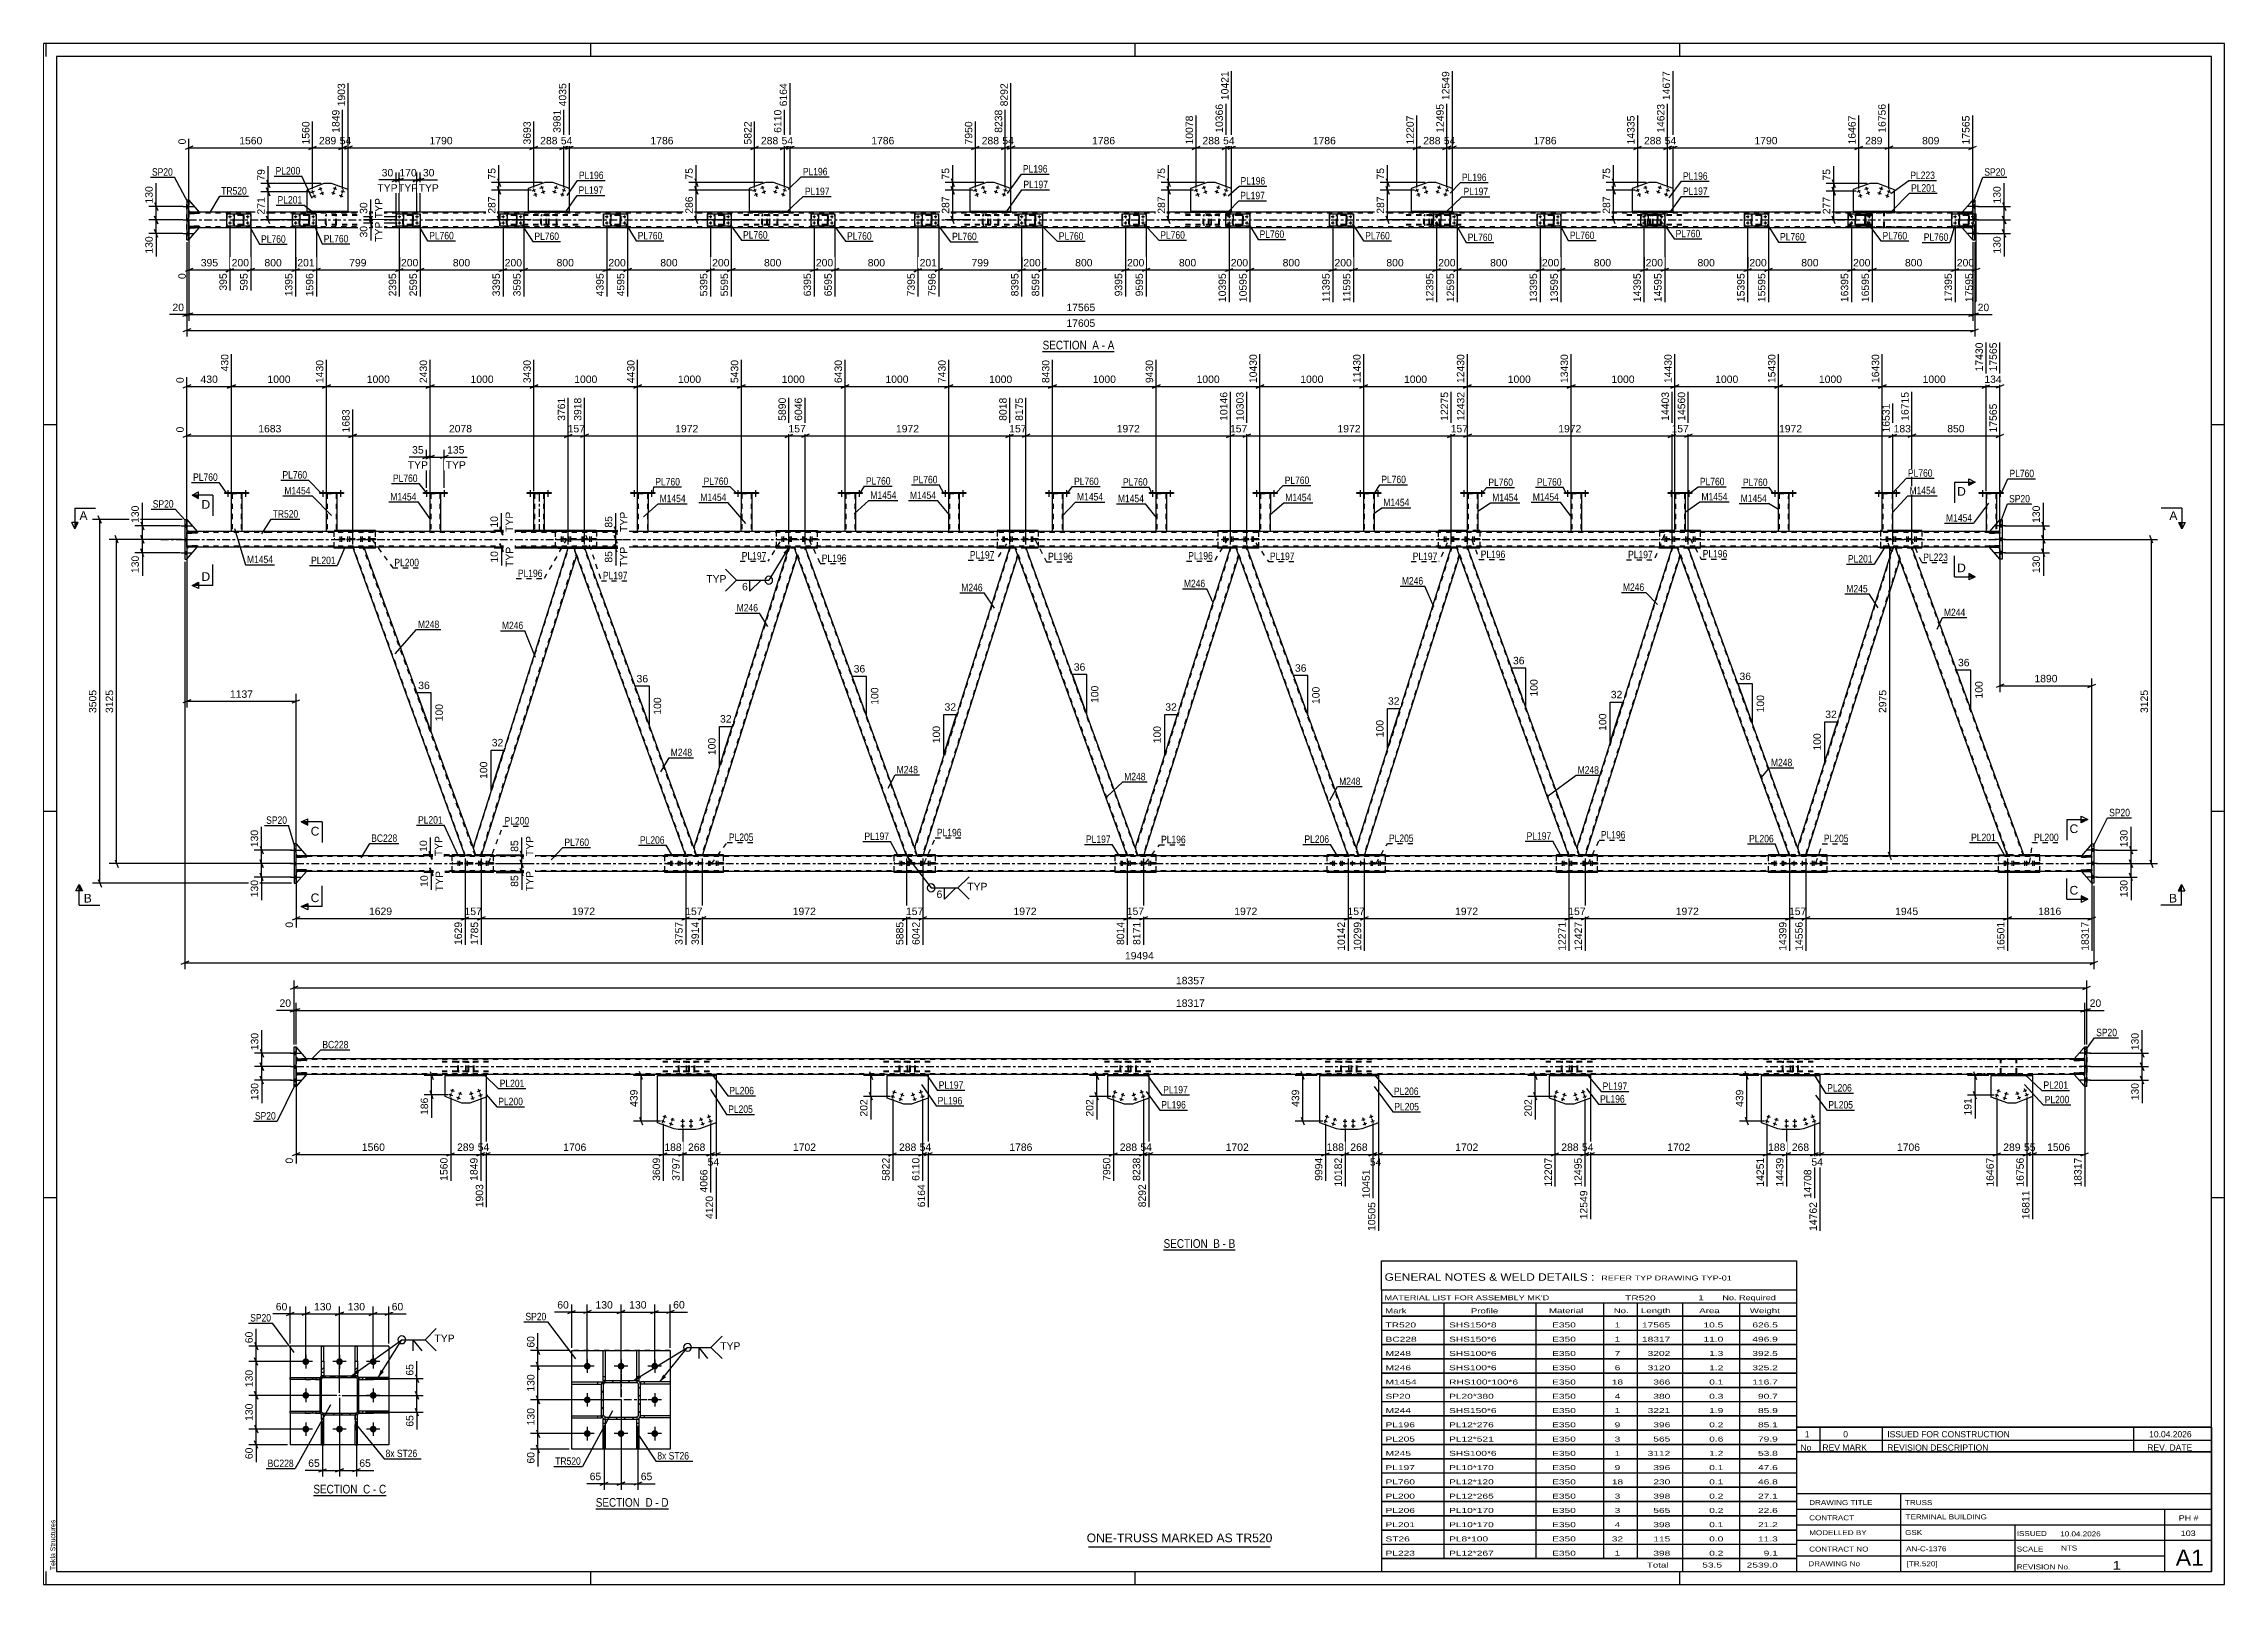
# Paper-space layout 'Layout1' of a CAD drawing. Header units: millimetres. Extents: x 0 to 841, y 0 to 594.
# The model-space entities are those that its viewports show. They can reach past a viewport. Long polylines and large blocks are cut down to what shows.
import ezdxf

# ---------------------------------------------------------------- set-up
doc = ezdxf.new("R2010")
doc.units = ezdxf.units.MM
doc.linetypes.add('DXK_LINE_DOT2', pattern=[3.9198, 1.9599, -1.9599])
doc.linetypes.add('DXK_LINE_DOT3', pattern=[5.9187, 2.979, -0.9799, 0.9799, -0.9799])
doc.layers.add('Viewport layer', color=7, linetype='Continuous', plot=False)
doc.styles.add('Arial', font='ARIAL.TTF', dxfattribs={"height": 0.2})
doc.styles.add('Arial Narrow', font='ARIALN.TTF', dxfattribs={"height": 0.2})

# ---------------------------------------------------------------- blocks, each defined once
blk = doc.blocks.new('Unknown-203774531-1113')
at = {"color": 5, "linetype": 'Continuous'}
for p, q in [((785.92, 191.12), (-55.08, 191.12)), ((-55.08, 191.12), (-55.08, -402.88)), ((-54.08, 186.12), (-54.08, 191.12)), ((780.92, 186.12), (-50.08, 186.12)), ((-50.08, 186.12), (-50.08, -397.88)), ((155.92, 186.12), (155.92, 191.12)), ((365.92, 186.12), (365.92, 191.12)), ((575.92, 186.12), (575.92, 191.12)), ((780.92, -397.88), (780.92, 186.12)), ((785.92, -402.88), (785.92, 191.12)), ((-50.08, 44.12), (-55.08, 44.12)), ((785.92, 44.12), (780.92, 44.12)), ((-50.08, -104.88), (-55.08, -104.88)), ((785.92, -104.88), (780.92, -104.88)), ((-50.08, -253.88), (-55.08, -253.88)), ((785.92, -253.88), (780.92, -253.88)), ((-55.08, -402.88), (785.92, -402.88)), ((-54.08, -402.88), (-54.08, -397.88)), ((-50.08, -397.88), (780.92, -397.88)), ((155.92, -402.88), (155.92, -397.88)), ((365.92, -402.88), (365.92, -397.88)), ((575.92, -402.88), (575.92, -397.88))]:
    blk.add_line(p, q, dxfattribs=at)
at = {"color": 174, "linetype": 'Continuous', "style": 'Arial'}
blk.add_text('Tekla Structures', height=1.9102, rotation=90, dxfattribs=at).set_placement((-50.58, -397.38))
blk = doc.blocks.new('Unknown-203774531-12 - 5240')
at = {"color": 6, "linetype": 'Continuous'}
blk.add_line((330.19, 72.48), (357.83, 72.48), dxfattribs=at)
at = {"color": 0, "linetype": 'Continuous'}
blk.add_wipeout([(348.29, 73.23), (348.29, 76.73), (330.19, 76.73), (330.19, 73.23)], dxfattribs=at)
blk.add_wipeout([(351.9, 73.23), (351.9, 76.73), (349.34, 76.73), (349.34, 73.23)], dxfattribs=at)
at = {"color": 7, "linetype": 'Continuous', "style": 'Arial Narrow'}
blk.add_text('SECTION ', height=3.34, dxfattribs=at).set_placement((330.19, 73.23))
at = {"color": 0, "linetype": 'Continuous'}
blk.add_wipeout([(354.23, 73.23), (354.23, 76.73), (352.95, 76.73), (352.95, 73.23)], dxfattribs=at)
blk.add_wipeout([(357.83, 73.23), (357.83, 76.73), (355.28, 76.73), (355.28, 73.23)], dxfattribs=at)
at = {"color": 7, "linetype": 'Continuous', "style": 'Arial Narrow'}
for s, p in [('A', (349.34, 73.23)), ('A', (355.28, 73.23)), ('-', (352.95, 73.23))]:
    blk.add_text(s, height=3.34, dxfattribs=at).set_placement(p)
blk = doc.blocks.new('Unknown-203774531-13 - 6760')
at = {"color": 6, "linetype": 'Continuous'}
blk.add_line((157.85, -373.71), (185.92, -373.71), dxfattribs=at)
at = {"color": 0, "linetype": 'Continuous'}
blk.add_wipeout([(175.96, -372.96), (175.96, -369.46), (157.85, -369.46), (157.85, -372.96)], dxfattribs=at)
blk.add_wipeout([(179.77, -372.96), (179.77, -369.46), (177.01, -369.46), (177.01, -372.96)], dxfattribs=at)
at = {"color": 7, "linetype": 'Continuous', "style": 'Arial Narrow'}
blk.add_text('SECTION ', height=3.34, dxfattribs=at).set_placement((157.85, -372.96))
at = {"color": 0, "linetype": 'Continuous'}
blk.add_wipeout([(182.1, -372.96), (182.1, -369.46), (180.82, -369.46), (180.82, -372.96)], dxfattribs=at)
blk.add_wipeout([(185.92, -372.96), (185.92, -369.46), (183.15, -369.46), (183.15, -372.96)], dxfattribs=at)
at = {"color": 7, "linetype": 'Continuous', "style": 'Arial Narrow'}
for s, p in [('D', (177.01, -372.96)), ('D', (183.15, -372.96)), ('-', (180.82, -372.96))]:
    blk.add_text(s, height=3.34, dxfattribs=at).set_placement(p)
blk = doc.blocks.new('Unknown-203774531-16 - 1743')
at = {"color": 6, "linetype": 'Continuous'}
blk.add_line((48.95, -368.58), (77.02, -368.58), dxfattribs=at)
at = {"color": 0, "linetype": 'Continuous'}
blk.add_wipeout([(67.06, -367.83), (67.06, -364.33), (48.95, -364.33), (48.95, -367.83)], dxfattribs=at)
blk.add_wipeout([(70.88, -367.83), (70.88, -364.33), (68.11, -364.33), (68.11, -367.83)], dxfattribs=at)
at = {"color": 7, "linetype": 'Continuous', "style": 'Arial Narrow'}
blk.add_text('SECTION ', height=3.34, dxfattribs=at).set_placement((48.95, -367.83))
at = {"color": 0, "linetype": 'Continuous'}
blk.add_wipeout([(73.2, -367.83), (73.2, -364.33), (71.93, -364.33), (71.93, -367.83)], dxfattribs=at)
blk.add_wipeout([(77.02, -367.83), (77.02, -364.33), (74.25, -364.33), (74.25, -367.83)], dxfattribs=at)
at = {"color": 7, "linetype": 'Continuous', "style": 'Arial Narrow'}
for s, p in [('C', (68.11, -367.83)), ('-', (71.93, -367.83)), ('C', (74.25, -367.83))]:
    blk.add_text(s, height=3.34, dxfattribs=at).set_placement(p)
blk = doc.blocks.new('Unknown-203774531-17 - 2150')
at = {"color": 6, "linetype": 'Continuous'}
blk.add_line((376.84, -273.89), (404.48, -273.89), dxfattribs=at)
at = {"color": 0, "linetype": 'Continuous'}
blk.add_wipeout([(394.94, -273.14), (394.94, -269.64), (376.84, -269.64), (376.84, -273.14)], dxfattribs=at)
blk.add_wipeout([(398.55, -273.14), (398.55, -269.64), (395.99, -269.64), (395.99, -273.14)], dxfattribs=at)
at = {"color": 7, "linetype": 'Continuous', "style": 'Arial Narrow'}
blk.add_text('SECTION ', height=3.34, dxfattribs=at).set_placement((376.84, -273.14))
at = {"color": 0, "linetype": 'Continuous'}
blk.add_wipeout([(400.88, -273.14), (400.88, -269.64), (399.6, -269.64), (399.6, -273.14)], dxfattribs=at)
blk.add_wipeout([(404.48, -273.14), (404.48, -269.64), (401.93, -269.64), (401.93, -273.14)], dxfattribs=at)
at = {"color": 7, "linetype": 'Continuous', "style": 'Arial Narrow'}
for s, p in [('B', (395.99, -273.14)), ('-', (399.6, -273.14)), ('B', (401.93, -273.14))]:
    blk.add_text(s, height=3.34, dxfattribs=at).set_placement(p)
blk = doc.blocks.new('Part-203774531-3344 - 3139')
at = {"color": 2, "linetype": 'Continuous'}
for p, q in [((192.42, -121.6), (184.47, -121.6)), ((184.47, -122), (184.47, -121.6)), ((207.07, -121.6), (198.96, -121.6)), ((207.07, -122), (207.07, -121.6)), ((184.47, -128.4), (184.47, -128)), ((207.07, -128.4), (184.47, -128.4)), ((207.07, -128.4), (207.07, -128))]:
    blk.add_line(p, q, dxfattribs=at)
at = {"color": 7, "linetype": 'DXK_LINE_DOT2'}
for p, q in [((184.47, -128), (184.47, -122)), ((198.96, -121.6), (192.42, -121.6)), ((207.07, -128), (207.07, -122))]:
    blk.add_line(p, q, dxfattribs=at)
blk = doc.blocks.new('Part-203774531-3231 - 3139')
at = {"color": 2, "linetype": 'Continuous'}
for p, q in [((571.4, 17.64), (571.4, 18.12)), ((571.4, 18.12), (580.6, 18.12)), ((580.6, 17.64), (571.4, 17.64)), ((580.6, 18.12), (580.6, 17.64))]:
    blk.add_line(p, q, dxfattribs=at)
blk = doc.blocks.new('Bolt-203774531-3167 - 3139')
at = {"color": 1, "linetype": 'DXK_LINE_DOT2'}
for p, q in [((112.27, -124.76), (112.27, -125.24)), ((112.63, -123.96), (112.63, -126.96)), ((112.87, -124.76), (112.87, -125.24)), ((112.99, -124.76), (112.99, -125.24)), ((113.23, -123.96), (113.23, -126.96)), ((113.59, -124.76), (113.59, -125.24)), ((115.28, -124.76), (115.28, -125.24)), ((115.64, -123.96), (115.64, -126.96)), ((115.88, -124.76), (115.88, -125.24)), ((116, -124.76), (116, -125.24)), ((116.24, -123.96), (116.24, -126.96)), ((116.6, -124.76), (116.6, -125.24))]:
    blk.add_line(p, q, dxfattribs=at)
blk = doc.blocks.new('Bolt-203774531-3221 - 3139')
at = {"color": 1, "linetype": 'DXK_LINE_DOT2'}
for p, q in [((152.06, 0.24), (152.06, -0.24)), ((152.42, 1.04), (152.42, -1.96)), ((152.66, 0.24), (152.66, -0.24)), ((152.78, 0.24), (152.78, -0.24)), ((153.02, 1.04), (153.02, -1.96)), ((153.38, 0.24), (153.38, -0.24)), ((155.07, 0.24), (155.07, -0.24)), ((155.43, 1.04), (155.43, -1.96)), ((155.68, 0.24), (155.68, -0.24)), ((155.79, 0.24), (155.79, -0.24)), ((156.04, 1.04), (156.04, -1.96)), ((156.4, 0.24), (156.4, -0.24))]:
    blk.add_line(p, q, dxfattribs=at)
blk = doc.blocks.new('Part-203774531-3390 - 3139')
at = {"color": 7, "linetype": 'DXK_LINE_DOT2'}
for p, q in [((0.16, 3.6), (0.16, 7.6)), ((0.16, 7.6), (4.16, 3)), ((0.76, 3), (0.16, 3.6)), ((4.16, 3), (0.76, 3))]:
    blk.add_line(p, q, dxfattribs=at)
blk = doc.blocks.new('Bolt-203774531-3169 - 3139')
at = {"color": 1, "linetype": 'DXK_LINE_DOT2'}
for p, q in [((367.82, -124.76), (367.82, -125.24)), ((368.18, -123.96), (368.18, -126.96)), ((368.42, -124.76), (368.42, -125.24)), ((368.54, -124.76), (368.54, -125.24)), ((368.78, -123.96), (368.78, -126.96)), ((369.14, -124.76), (369.14, -125.24)), ((370.84, -124.76), (370.84, -125.24)), ((371.2, -123.96), (371.2, -126.96)), ((371.44, -124.76), (371.44, -125.24)), ((371.56, -124.76), (371.56, -125.24)), ((371.8, -123.96), (371.8, -126.96)), ((372.16, -124.76), (372.16, -125.24))]:
    blk.add_line(p, q, dxfattribs=at)
blk = doc.blocks.new('Bolt-203774531-3225 - 3139')
at = {"color": 1, "linetype": 'DXK_LINE_DOT2'}
for p, q in [((484.69, 0.24), (484.69, -0.24)), ((485.05, 1.04), (485.05, -1.96)), ((485.29, 0.24), (485.29, -0.24)), ((485.41, 0.24), (485.41, -0.24)), ((485.65, 1.04), (485.65, -1.96)), ((486.01, 0.24), (486.01, -0.24)), ((487.7, 0.24), (487.7, -0.24)), ((488.06, 1.04), (488.06, -1.96)), ((488.31, 0.24), (488.31, -0.24)), ((488.42, 0.24), (488.42, -0.24)), ((488.67, 1.04), (488.67, -1.96)), ((489.03, 0.24), (489.03, -0.24))]:
    blk.add_line(p, q, dxfattribs=at)
blk = doc.blocks.new('Part-203774531-3161 - 3139')
at = {"color": 2, "linetype": 'Continuous'}
for p, q in [((213.99, 3), (214, 17.64)), ((218, 17.64), (217.99, 3)), ((217.28, 3), (213.99, 3))]:
    blk.add_line(p, q, dxfattribs=at)
at = {"color": 7, "linetype": 'DXK_LINE_DOT2'}
for p, q in [((214, 17.64), (218, 17.64)), ((214.24, 17.64), (214.23, 3)), ((217.76, 17.64), (217.75, 3)), ((214.25, 3), (214.23, 3)), ((214.23, 3), (214.25, 3)), ((214.29, 3), (214.25, 3)), ((214.25, 3), (214.29, 3)), ((217.99, 3), (217.28, 3))]:
    blk.add_line(p, q, dxfattribs=at)
blk = doc.blocks.new('Bolt-203774531-3226 - 3139')
at = {"linetype": 'Continuous'}
for points in [[(452.32, 17.64), (452.88, 17.64), (452.88, 18.12), (452.32, 18.12)], [(452.32, 17.64), (452.88, 17.64), (452.88, 18.12), (452.32, 18.12)], [(459.12, 17.64), (459.68, 17.64), (459.68, 18.12), (459.12, 18.12)], [(459.12, 17.64), (459.68, 17.64), (459.68, 18.12), (459.12, 18.12)]]:
    blk.add_hatch(color=1, dxfattribs=at).paths.add_polyline_path(points)
at = {"color": 1, "linetype": 'Continuous'}
for p, q in [((452.32, 18.12), (452.32, 17.64)), ((452.32, 18.12), (452.32, 17.64)), ((452.6, 18.92), (452.59, 16.4)), ((452.6, 18.92), (452.59, 16.4)), ((452.88, 18.12), (452.88, 17.64)), ((452.88, 18.12), (452.88, 17.64)), ((459.12, 18.12), (459.12, 17.64)), ((459.12, 18.12), (459.12, 17.64)), ((459.4, 18.92), (459.39, 16.4)), ((459.4, 18.92), (459.39, 16.4)), ((459.68, 18.12), (459.68, 17.64)), ((459.68, 18.12), (459.68, 17.64))]:
    blk.add_line(p, q, dxfattribs=at)
blk = doc.blocks.new('Part-203774531-3166 - 3139')
at = {"color": 2, "linetype": 'Continuous'}
for p, q in [((693.99, 17.64), (693.99, 3)), ((697.99, 17.64), (697.99, 6.01)), ((695.37, 3), (693.99, 3))]:
    blk.add_line(p, q, dxfattribs=at)
at = {"color": 7, "linetype": 'DXK_LINE_DOT2'}
for p, q in [((693.99, 17.64), (697.99, 17.64)), ((694.23, 17.64), (694.23, 3)), ((697.75, 17.64), (697.75, 3)), ((697.99, 3), (695.37, 3)), ((697.99, 6.01), (697.99, 3))]:
    blk.add_line(p, q, dxfattribs=at)
blk = doc.blocks.new('Bolt-203774531-3168 - 3139')
at = {"color": 1, "linetype": 'DXK_LINE_DOT2'}
for p, q in [((359.92, -124.76), (359.92, -125.24)), ((360.28, -123.96), (360.28, -126.96)), ((360.52, -124.76), (360.52, -125.24)), ((360.64, -124.76), (360.64, -125.24)), ((360.88, -123.96), (360.88, -126.96)), ((361.24, -124.76), (361.24, -125.24)), ((362.93, -124.76), (362.93, -125.24)), ((363.29, -123.96), (363.29, -126.96)), ((363.53, -124.76), (363.53, -125.24)), ((363.65, -124.76), (363.65, -125.24)), ((363.89, -123.96), (363.89, -126.96)), ((364.25, -124.76), (364.25, -125.24))]:
    blk.add_line(p, q, dxfattribs=at)
blk = doc.blocks.new('Bolt-203774531-3170 - 3139')
at = {"color": 1, "linetype": 'DXK_LINE_DOT2'}
for p, q in [((282.69, -124.76), (282.69, -125.24)), ((283.05, -123.96), (283.05, -126.96)), ((283.29, -124.76), (283.29, -125.24)), ((283.41, -124.76), (283.41, -125.24)), ((283.65, -123.96), (283.65, -126.96)), ((284.01, -124.76), (284.01, -125.24)), ((285.7, -124.76), (285.7, -125.24)), ((286.06, -123.96), (286.06, -126.96)), ((286.31, -124.76), (286.31, -125.24)), ((286.42, -124.76), (286.42, -125.24)), ((286.67, -123.96), (286.67, -126.96)), ((287.03, -124.76), (287.03, -125.24))]:
    blk.add_line(p, q, dxfattribs=at)
blk = doc.blocks.new('Part-203774531-3185 - 3139')
at = {"color": 2, "linetype": 'Continuous'}
for p, q in [((531.4, 17.64), (531.4, 18.12)), ((531.4, 18.12), (540.6, 18.12)), ((540.6, 17.64), (531.4, 17.64)), ((540.6, 18.12), (540.6, 17.64))]:
    blk.add_line(p, q, dxfattribs=at)
blk = doc.blocks.new('Bolt-203774531-3581 - 3139')
at = {"color": 1, "linetype": 'DXK_LINE_DOT2'}
for p, q in [((449.21, -124.76), (449.21, -125.24)), ((449.21, -124.76), (449.21, -125.24)), ((449.57, -123.96), (449.57, -126.96)), ((449.57, -123.96), (449.57, -126.96)), ((449.93, -124.76), (449.93, -125.24)), ((449.93, -124.76), (449.93, -125.24)), ((452.41, -124.76), (452.41, -125.24)), ((452.41, -124.76), (452.41, -125.24)), ((452.77, -123.96), (452.77, -126.96)), ((452.77, -123.96), (452.77, -126.96)), ((453.13, -124.76), (453.13, -125.24)), ((453.13, -124.76), (453.13, -125.24))]:
    blk.add_line(p, q, dxfattribs=at)
blk = doc.blocks.new('Part-203774531-3190 - 3139')
at = {"color": 2, "linetype": 'Continuous'}
for p, q in [((573.99, 3), (574, 17.64)), ((578, 17.64), (577.99, 3)), ((577.51, 3), (573.99, 3))]:
    blk.add_line(p, q, dxfattribs=at)
at = {"color": 7, "linetype": 'DXK_LINE_DOT2'}
for p, q in [((574, 17.64), (578, 17.64)), ((574.24, 17.64), (574.23, 3)), ((577.76, 17.64), (577.75, 3)), ((577.99, 3), (577.51, 3)), ((577.73, 3), (577.6, 3)), ((577.75, 3), (577.73, 3))]:
    blk.add_line(p, q, dxfattribs=at)
blk = doc.blocks.new('Part-203774531-3388 - 3139')
at = {"color": 7, "linetype": 'DXK_LINE_DOT2'}
for p, q in [((0.76, -3), (0.16, -3.6)), ((0.16, -7.6), (4.16, -3)), ((0.16, -3.6), (0.16, -7.6)), ((4.16, -3), (0.76, -3))]:
    blk.add_line(p, q, dxfattribs=at)
blk = doc.blocks.new('Bolt-203774531-3259 - 3139')
at = {"linetype": 'Continuous'}
for points in [[(612.32, 17.64), (612.88, 17.64), (612.88, 18.12), (612.32, 18.12)], [(612.32, 17.64), (612.88, 17.64), (612.88, 18.12), (612.32, 18.12)], [(619.12, 17.64), (619.68, 17.64), (619.68, 18.12), (619.12, 18.12)], [(619.12, 17.64), (619.68, 17.64), (619.68, 18.12), (619.12, 18.12)]]:
    blk.add_hatch(color=1, dxfattribs=at).paths.add_polyline_path(points)
at = {"color": 1, "linetype": 'Continuous'}
for p, q in [((612.32, 18.12), (612.32, 17.64)), ((612.32, 18.12), (612.32, 17.64)), ((612.6, 18.92), (612.6, 16.4)), ((612.6, 18.92), (612.6, 16.4)), ((612.88, 18.12), (612.88, 17.64)), ((612.88, 18.12), (612.88, 17.64)), ((619.12, 18.12), (619.12, 17.64)), ((619.12, 18.12), (619.12, 17.64)), ((619.4, 18.92), (619.4, 16.4)), ((619.4, 18.92), (619.4, 16.4)), ((619.68, 18.12), (619.68, 17.64)), ((619.68, 18.12), (619.68, 17.64))]:
    blk.add_line(p, q, dxfattribs=at)
blk = doc.blocks.new('Bolt-203774531-3260 - 3139')
at = {"color": 1, "linetype": 'DXK_LINE_DOT2'}
for p, q in [((577.73, 0.24), (577.73, -0.24)), ((578.09, 1.04), (578.09, -1.96)), ((578.33, 0.24), (578.33, -0.24)), ((578.45, 0.24), (578.45, -0.24)), ((578.69, 1.04), (578.69, -1.96)), ((579.05, 0.24), (579.05, -0.24)), ((580.75, 0.24), (580.75, -0.24)), ((581.11, 1.04), (581.11, -1.96)), ((581.35, 0.24), (581.35, -0.24)), ((581.47, 0.24), (581.47, -0.24)), ((581.71, 1.04), (581.71, -1.96)), ((582.07, 0.24), (582.07, -0.24))]:
    blk.add_line(p, q, dxfattribs=at)
blk = doc.blocks.new('Bolt-203774531-3196 - 3139')
at = {"linetype": 'Continuous'}
for points in [[(42.28, -120.32), (42.28, -119.28), (41.48, -119.28), (41.48, -120.32)], [(42.28, -120.32), (42.28, -119.28), (41.48, -119.28), (41.48, -120.32)], [(42.28, -120.32), (42.28, -119.28), (41.48, -119.28), (41.48, -120.32)], [(42.28, -125.52), (42.28, -124.48), (41.48, -124.48), (41.48, -125.52)], [(42.28, -125.52), (42.28, -124.48), (41.48, -124.48), (41.48, -125.52)], [(42.28, -130.72), (42.28, -129.68), (41.48, -129.68), (41.48, -130.72)], [(42.28, -130.72), (42.28, -129.68), (41.48, -129.68), (41.48, -130.72)], [(42.28, -130.72), (42.28, -129.68), (41.48, -129.68), (41.48, -130.72)]]:
    blk.add_hatch(color=1, dxfattribs=at).paths.add_polyline_path(points)
at = {"color": 1, "linetype": 'Continuous'}
for p, q in [((40.08, -119.8), (44.28, -119.8)), ((40.08, -119.8), (44.28, -119.8)), ((40.08, -119.8), (44.28, -119.8)), ((40.08, -125), (44.28, -125)), ((40.08, -125), (44.28, -125)), ((41.48, -119.28), (42.28, -119.28)), ((41.48, -119.28), (42.28, -119.28)), ((41.48, -119.28), (42.28, -119.28)), ((41.48, -120.32), (42.28, -120.32)), ((41.48, -120.32), (42.28, -120.32)), ((41.48, -120.32), (42.28, -120.32)), ((41.48, -124.48), (42.28, -124.48)), ((41.48, -124.48), (42.28, -124.48)), ((41.48, -125.52), (42.28, -125.52)), ((41.48, -125.52), (42.28, -125.52)), ((40.08, -130.2), (44.28, -130.2)), ((40.08, -130.2), (44.28, -130.2)), ((40.08, -130.2), (44.28, -130.2)), ((41.48, -129.68), (42.28, -129.68)), ((41.48, -129.68), (42.28, -129.68)), ((41.48, -129.68), (42.28, -129.68)), ((41.48, -130.72), (42.28, -130.72)), ((41.48, -130.72), (42.28, -130.72)), ((41.48, -130.72), (42.28, -130.72))]:
    blk.add_line(p, q, dxfattribs=at)
blk = doc.blocks.new('Part-203774531-3382 - 3139')
at = {"color": 2, "linetype": 'Continuous'}
for p, q in [((277.55, -121.6), (272.98, -121.6)), ((272.98, -122), (272.98, -121.6)), ((288.83, -121.6), (284.09, -121.6)), ((288.83, -122), (288.83, -121.6)), ((272.98, -128.4), (272.98, -128)), ((288.83, -128.4), (272.98, -128.4)), ((288.83, -128.4), (288.83, -128))]:
    blk.add_line(p, q, dxfattribs=at)
at = {"color": 7, "linetype": 'DXK_LINE_DOT2'}
for p, q in [((272.98, -128), (272.98, -122)), ((284.09, -121.6), (277.55, -121.6)), ((288.83, -128), (288.83, -122))]:
    blk.add_line(p, q, dxfattribs=at)
blk = doc.blocks.new('Bolt-203774531-3261 - 3139')
at = {"linetype": 'Continuous'}
for points in [[(572.32, 17.64), (572.88, 17.64), (572.88, 18.12), (572.32, 18.12)], [(572.32, 17.64), (572.88, 17.64), (572.88, 18.12), (572.32, 18.12)], [(579.12, 17.64), (579.68, 17.64), (579.68, 18.12), (579.12, 18.12)], [(579.12, 17.64), (579.68, 17.64), (579.68, 18.12), (579.12, 18.12)]]:
    blk.add_hatch(color=1, dxfattribs=at).paths.add_polyline_path(points)
at = {"color": 1, "linetype": 'Continuous'}
for p, q in [((572.32, 18.12), (572.32, 17.64)), ((572.32, 18.12), (572.32, 17.64)), ((572.6, 18.92), (572.6, 16.4)), ((572.6, 18.92), (572.6, 16.4)), ((572.88, 18.12), (572.88, 17.64)), ((572.88, 18.12), (572.88, 17.64)), ((579.12, 18.12), (579.12, 17.64)), ((579.12, 18.12), (579.12, 17.64)), ((579.4, 18.92), (579.4, 16.4)), ((579.4, 18.92), (579.4, 16.4)), ((579.68, 18.12), (579.68, 17.64)), ((579.68, 18.12), (579.68, 17.64))]:
    blk.add_line(p, q, dxfattribs=at)
blk = doc.blocks.new('Bolt-203774531-3197 - 3139')
at = {"color": 1, "linetype": 'DXK_LINE_DOT2'}
for p, q in [((700.61, -124.76), (700.61, -125.24)), ((700.97, -123.96), (700.97, -126.96)), ((701.21, -124.76), (701.21, -125.24)), ((701.33, -124.76), (701.33, -125.24)), ((701.57, -123.96), (701.57, -126.96)), ((701.93, -124.76), (701.93, -125.24)), ((703.62, -124.76), (703.62, -125.24)), ((703.98, -123.96), (703.98, -126.96)), ((704.22, -124.76), (704.22, -125.24)), ((704.34, -124.76), (704.34, -125.24)), ((704.58, -123.96), (704.58, -126.96)), ((704.94, -124.76), (704.94, -125.24))]:
    blk.add_line(p, q, dxfattribs=at)
blk = doc.blocks.new('Bolt-203774531-3262 - 3139')
at = {"color": 1, "linetype": 'DXK_LINE_DOT2'}
for p, q in [((569.82, 0.24), (569.82, -0.24)), ((570.18, 1.04), (570.18, -1.96)), ((570.42, 0.24), (570.42, -0.24)), ((570.54, 0.24), (570.54, -0.24)), ((570.78, 1.04), (570.78, -1.96)), ((571.14, 0.24), (571.14, -0.24)), ((572.84, 0.24), (572.84, -0.24)), ((573.2, 1.04), (573.2, -1.96)), ((573.44, 0.24), (573.44, -0.24)), ((573.56, 0.24), (573.56, -0.24)), ((573.8, 1.04), (573.8, -1.96)), ((574.16, 0.24), (574.16, -0.24))]:
    blk.add_line(p, q, dxfattribs=at)
blk = doc.blocks.new('Bolt-203774531-3204 - 3139')
at = {"color": 1, "linetype": 'DXK_LINE_DOT2'}
for p, q in [((58.82, 0.24), (58.82, -0.24)), ((59.18, 1.04), (59.18, -1.96)), ((59.48, 0.24), (59.48, -0.24)), ((59.54, 0.24), (59.54, -0.24)), ((59.84, 1.04), (59.84, -1.96)), ((60.2, 0.24), (60.2, -0.24)), ((61.8, 0.24), (61.8, -0.24)), ((62.16, 1.04), (62.16, -1.96)), ((62.46, 0.24), (62.46, -0.24)), ((62.52, 0.24), (62.52, -0.24)), ((62.82, 1.04), (62.82, -1.96)), ((63.18, 0.24), (63.18, -0.24))]:
    blk.add_line(p, q, dxfattribs=at)
blk = doc.blocks.new('Part-203774531-3394 - 3139')
at = {"color": 2, "linetype": 'Continuous'}
for p, q in [((618.09, -121.6), (610.14, -121.6)), ((610.14, -122), (610.14, -121.6)), ((632.74, -121.6), (624.63, -121.6)), ((632.74, -122), (632.74, -121.6)), ((610.14, -128.4), (610.14, -128)), ((632.74, -128.4), (610.14, -128.4)), ((632.74, -128.4), (632.74, -128))]:
    blk.add_line(p, q, dxfattribs=at)
at = {"color": 7, "linetype": 'DXK_LINE_DOT2'}
for p, q in [((610.14, -128), (610.14, -122)), ((624.63, -121.6), (618.09, -121.6)), ((632.74, -128), (632.74, -122))]:
    blk.add_line(p, q, dxfattribs=at)
blk = doc.blocks.new('Part-203774531-3209 - 3139')
at = {"color": 2, "linetype": 'Continuous'}
for p, q in [((142.35, 3.4), (142.35, 3)), ((158.2, 3.4), (142.35, 3.4)), ((158.2, 3), (158.2, 3.4)), ((142.35, -3.4), (142.35, -3)), ((147.11, -3.4), (142.35, -3.4)), ((158.2, -3.4), (153.65, -3.4)), ((158.2, -3.4), (158.2, -3))]:
    blk.add_line(p, q, dxfattribs=at)
at = {"color": 7, "linetype": 'DXK_LINE_DOT2'}
for p, q in [((142.35, 3), (142.35, 2.95)), ((142.35, -3), (142.35, 2.95)), ((158.2, 3), (158.2, -3)), ((153.65, -3.4), (147.11, -3.4))]:
    blk.add_line(p, q, dxfattribs=at)
blk = doc.blocks.new('Bolt-203774531-3210 - 3139')
at = {"linetype": 'Continuous'}
for points in [[(15.7, 17.64), (16.26, 17.64), (16.26, 18.12), (15.7, 18.12)], [(15.7, 17.64), (16.26, 17.64), (16.26, 18.12), (15.7, 18.12)], [(22.5, 17.64), (23.06, 17.64), (23.06, 18.12), (22.5, 18.12)], [(22.5, 17.64), (23.06, 17.64), (23.06, 18.12), (22.5, 18.12)]]:
    blk.add_hatch(color=1, dxfattribs=at).paths.add_polyline_path(points)
at = {"color": 1, "linetype": 'Continuous'}
for p, q in [((15.7, 18.12), (15.7, 17.64)), ((15.7, 18.12), (15.7, 17.64)), ((15.98, 18.92), (15.98, 16.4)), ((15.98, 18.92), (15.98, 16.4)), ((16.26, 18.12), (16.26, 17.64)), ((16.26, 18.12), (16.26, 17.64)), ((22.5, 18.12), (22.5, 17.64)), ((22.5, 18.12), (22.5, 17.64)), ((22.78, 18.92), (22.78, 16.4)), ((22.78, 18.92), (22.78, 16.4)), ((23.06, 18.12), (23.06, 17.64)), ((23.06, 18.12), (23.06, 17.64))]:
    blk.add_line(p, q, dxfattribs=at)
blk = doc.blocks.new('Bolt-203774531-3211 - 3139')
at = {"color": 1, "linetype": 'DXK_LINE_DOT2'}
for p, q in [((66.77, 0.24), (66.77, -0.24)), ((67.13, 1.04), (67.13, -1.96)), ((67.37, 0.24), (67.37, -0.24)), ((67.49, 0.24), (67.49, -0.24)), ((67.73, 1.04), (67.73, -1.96)), ((68.09, 0.24), (68.09, -0.24)), ((69.79, 0.24), (69.79, -0.24)), ((70.15, 1.04), (70.15, -1.96)), ((70.39, 0.24), (70.39, -0.24)), ((70.51, 0.24), (70.51, -0.24)), ((70.75, 1.04), (70.75, -1.96)), ((71.11, 0.24), (71.11, -0.24))]:
    blk.add_line(p, q, dxfattribs=at)
blk = doc.blocks.new('Bolt-203774531-3212 - 3139')
at = {"linetype": 'Continuous'}
for points in [[(52.32, 17.64), (52.88, 17.64), (52.88, 18.12), (52.32, 18.12)], [(52.32, 17.64), (52.88, 17.64), (52.88, 18.12), (52.32, 18.12)], [(59.12, 17.64), (59.68, 17.64), (59.68, 18.12), (59.12, 18.12)], [(59.12, 17.64), (59.68, 17.64), (59.68, 18.12), (59.12, 18.12)]]:
    blk.add_hatch(color=1, dxfattribs=at).paths.add_polyline_path(points)
at = {"color": 1, "linetype": 'Continuous'}
for p, q in [((52.32, 18.12), (52.32, 17.64)), ((52.32, 18.12), (52.32, 17.64)), ((52.6, 18.92), (52.6, 16.4)), ((52.6, 18.92), (52.6, 16.4)), ((52.88, 18.12), (52.88, 17.64)), ((52.88, 18.12), (52.88, 17.64)), ((59.12, 18.12), (59.12, 17.64)), ((59.12, 18.12), (59.12, 17.64)), ((59.4, 18.92), (59.4, 16.4)), ((59.4, 18.92), (59.4, 16.4)), ((59.68, 18.12), (59.68, 17.64)), ((59.68, 18.12), (59.68, 17.64))]:
    blk.add_line(p, q, dxfattribs=at)
blk = doc.blocks.new('Part-203774531-3398 - 3139')
at = {"color": 2, "linetype": 'Continuous'}
for p, q in [((734.82, -117.4), (730.82, -122)), ((730.82, -122), (734.22, -122)), ((734.22, -122), (734.82, -121.4))]:
    blk.add_line(p, q, dxfattribs=at)
at = {"color": 7, "linetype": 'DXK_LINE_DOT2'}
blk.add_line((734.82, -121.4), (734.82, -117.4), dxfattribs=at)
blk = doc.blocks.new('Part-203774531-3277 - 3139')
at = {"color": 2, "linetype": 'Continuous'}
for p, q in [((147.24, -3), (110.52, -118.79)), ((150.42, -6.21), (113.7, -122)), ((149.25, -3), (150.42, -6.21)), ((111.68, -122), (110.52, -118.79))]:
    blk.add_line(p, q, dxfattribs=at)
at = {"color": 7, "linetype": 'DXK_LINE_DOT2'}
for p, q in [((110.65, -119.16), (147.49, -3)), ((113.44, -122), (150.28, -5.84)), ((149.25, -3), (147.24, -3)), ((113.7, -122), (111.68, -122))]:
    blk.add_line(p, q, dxfattribs=at)
blk = doc.blocks.new('Bolt-203774531-3213 - 3139')
at = {"color": 1, "linetype": 'DXK_LINE_DOT2'}
for p, q in [((144.15, 0.24), (144.15, -0.24)), ((144.51, 1.04), (144.51, -1.96)), ((144.75, 0.24), (144.75, -0.24)), ((144.87, 0.24), (144.87, -0.24)), ((145.11, 1.04), (145.11, -1.96)), ((145.47, 0.24), (145.47, -0.24)), ((147.17, 0.24), (147.17, -0.24)), ((147.53, 1.04), (147.53, -1.96)), ((147.77, 0.24), (147.77, -0.24)), ((147.89, 0.24), (147.89, -0.24)), ((148.13, 1.04), (148.13, -1.96)), ((148.49, 0.24), (148.49, -0.24))]:
    blk.add_line(p, q, dxfattribs=at)
blk = doc.blocks.new('Bolt-203774531-3214 - 3139')
at = {"linetype": 'Continuous'}
for points in [[(92.32, 17.64), (92.88, 17.64), (92.88, 18.12), (92.32, 18.12)], [(92.32, 17.64), (92.88, 17.64), (92.88, 18.12), (92.32, 18.12)], [(99.12, 17.64), (99.68, 17.64), (99.68, 18.12), (99.12, 18.12)], [(99.12, 17.64), (99.68, 17.64), (99.68, 18.12), (99.12, 18.12)]]:
    blk.add_hatch(color=1, dxfattribs=at).paths.add_polyline_path(points)
at = {"color": 1, "linetype": 'Continuous'}
for p, q in [((92.32, 18.12), (92.32, 17.64)), ((92.32, 18.12), (92.32, 17.64)), ((92.6, 18.92), (92.6, 16.4)), ((92.6, 18.92), (92.6, 16.4)), ((92.88, 18.12), (92.88, 17.64)), ((92.88, 18.12), (92.88, 17.64)), ((99.12, 18.12), (99.12, 17.64)), ((99.12, 18.12), (99.12, 17.64)), ((99.4, 18.92), (99.4, 16.4)), ((99.4, 18.92), (99.4, 16.4)), ((99.68, 18.12), (99.68, 17.64)), ((99.68, 18.12), (99.68, 17.64))]:
    blk.add_line(p, q, dxfattribs=at)
blk = doc.blocks.new('Part-203774531-3328 - 3139')
at = {"color": 2, "linetype": 'Continuous'}
for p, q in [((699.37, -7.6), (699.37, 7.6)), ((699.37, 7.6), (700.17, 7.6)), ((700.17, 7.6), (700.17, -7.6)), ((700.17, -7.6), (699.37, -7.6))]:
    blk.add_line(p, q, dxfattribs=at)
blk = doc.blocks.new('Bolt-203774531-3215 - 3139')
at = {"color": 1, "linetype": 'DXK_LINE_DOT2'}
for p, q in [((407.46, 0.24), (407.46, -0.24)), ((407.82, 1.04), (407.82, -1.96)), ((408.06, 0.24), (408.06, -0.24)), ((408.18, 0.24), (408.18, -0.24)), ((408.42, 1.04), (408.42, -1.96)), ((408.78, 0.24), (408.78, -0.24)), ((410.48, 0.24), (410.48, -0.24)), ((410.84, 1.04), (410.84, -1.96)), ((411.08, 0.24), (411.08, -0.24)), ((411.2, 0.24), (411.2, -0.24)), ((411.44, 1.04), (411.44, -1.96)), ((411.8, 0.24), (411.8, -0.24))]:
    blk.add_line(p, q, dxfattribs=at)
blk = doc.blocks.new('Bolt-203774531-3216 - 3139')
at = {"linetype": 'Continuous'}
for points in [[(132.32, 17.64), (132.88, 17.64), (132.88, 18.12), (132.32, 18.12)], [(132.32, 17.64), (132.88, 17.64), (132.88, 18.12), (132.32, 18.12)], [(139.12, 17.64), (139.68, 17.64), (139.68, 18.12), (139.12, 18.12)], [(139.12, 17.64), (139.68, 17.64), (139.68, 18.12), (139.12, 18.12)]]:
    blk.add_hatch(color=1, dxfattribs=at).paths.add_polyline_path(points)
at = {"color": 1, "linetype": 'Continuous'}
for p, q in [((132.32, 18.12), (132.32, 17.64)), ((132.32, 18.12), (132.32, 17.64)), ((132.6, 18.92), (132.6, 16.4)), ((132.6, 18.92), (132.6, 16.4)), ((132.88, 18.12), (132.88, 17.64)), ((132.88, 18.12), (132.88, 17.64)), ((139.12, 18.12), (139.12, 17.64)), ((139.12, 18.12), (139.12, 17.64)), ((139.4, 18.92), (139.4, 16.4)), ((139.4, 18.92), (139.4, 16.4)), ((139.68, 18.12), (139.68, 17.64)), ((139.68, 18.12), (139.68, 17.64))]:
    blk.add_line(p, q, dxfattribs=at)
blk = doc.blocks.new('Part-203774531-3338 - 3139')
at = {"color": 7, "linetype": 'DXK_LINE_DOT2'}
for p, q in [((238.64, -3), (234.38, -3)), ((235.55, -6.21), (234.38, -3)), ((277.95, -122), (234.64, -3)), ((281.7, -122), (238.38, -3)), ((281.95, -122), (277.7, -122)), ((281.95, -122), (280.79, -118.79))]:
    blk.add_line(p, q, dxfattribs=at)
at = {"color": 2, "linetype": 'Continuous'}
for p, q in [((277.7, -122), (235.55, -6.21)), ((280.79, -118.79), (238.64, -3))]:
    blk.add_line(p, q, dxfattribs=at)
blk = doc.blocks.new('Bolt-203774531-3217 - 3139')
at = {"color": 1, "linetype": 'DXK_LINE_DOT2'}
for p, q in [((229.29, 0.24), (229.29, -0.24)), ((229.65, 1.04), (229.65, -1.96)), ((229.89, 0.24), (229.89, -0.24)), ((230.01, 0.24), (230.01, -0.24)), ((230.25, 1.04), (230.25, -1.96)), ((230.61, 0.24), (230.61, -0.24)), ((232.3, 0.24), (232.3, -0.24)), ((232.66, 1.04), (232.66, -1.96)), ((232.9, 0.24), (232.9, -0.24)), ((233.02, 0.24), (233.02, -0.24)), ((233.26, 1.04), (233.26, -1.96)), ((233.62, 0.24), (233.62, -0.24))]:
    blk.add_line(p, q, dxfattribs=at)
blk = doc.blocks.new('Part-203774531-3282 - 3139')
at = {"color": 2, "linetype": 'Continuous'}
for p, q in [((232.37, -3), (195.65, -118.79)), ((235.55, -6.21), (198.83, -122)), ((235.55, -6.21), (234.38, -3)), ((196.82, -122), (195.65, -118.79))]:
    blk.add_line(p, q, dxfattribs=at)
at = {"color": 7, "linetype": 'DXK_LINE_DOT2'}
for p, q in [((232.62, -3), (195.79, -119.16)), ((235.41, -5.84), (198.58, -122)), ((234.38, -3), (232.37, -3)), ((198.83, -122), (196.82, -122))]:
    blk.add_line(p, q, dxfattribs=at)
blk = doc.blocks.new('Bolt-203774531-3218 - 3139')
at = {"linetype": 'Continuous'}
for points in [[(212.32, 17.64), (212.88, 17.64), (212.88, 18.12), (212.32, 18.12)], [(212.32, 17.64), (212.88, 17.64), (212.88, 18.12), (212.32, 18.12)], [(219.12, 17.64), (219.68, 17.64), (219.68, 18.12), (219.12, 18.12)], [(219.12, 17.64), (219.68, 17.64), (219.68, 18.12), (219.12, 18.12)]]:
    blk.add_hatch(color=1, dxfattribs=at).paths.add_polyline_path(points)
at = {"color": 1, "linetype": 'Continuous'}
for p, q in [((212.32, 18.12), (212.32, 17.64)), ((212.32, 18.12), (212.32, 17.64)), ((212.6, 18.92), (212.6, 16.4)), ((212.6, 18.92), (212.6, 16.4)), ((212.88, 18.12), (212.88, 17.64)), ((212.88, 18.12), (212.88, 17.64)), ((219.12, 18.12), (219.12, 17.64)), ((219.12, 18.12), (219.12, 17.64)), ((219.4, 18.92), (219.4, 16.4)), ((219.4, 18.92), (219.4, 16.4)), ((219.68, 18.12), (219.68, 17.64)), ((219.68, 18.12), (219.68, 17.64))]:
    blk.add_line(p, q, dxfattribs=at)
blk = doc.blocks.new('Bolt-203774531-3219 - 3139')
at = {"color": 1, "linetype": 'DXK_LINE_DOT2'}
for p, q in [((663.02, 0.24), (663.02, -0.24)), ((663.38, 1.04), (663.38, -1.96)), ((663.67, 0.24), (663.67, -0.24)), ((663.74, 0.24), (663.74, -0.24)), ((664.03, 1.04), (664.03, -1.96)), ((664.39, 0.24), (664.39, -0.24)), ((666.01, 0.24), (666.01, -0.24)), ((666.37, 1.04), (666.37, -1.96)), ((666.66, 0.24), (666.66, -0.24)), ((666.73, 0.24), (666.73, -0.24)), ((667.02, 1.04), (667.02, -1.96)), ((667.38, 0.24), (667.38, -0.24))]:
    blk.add_line(p, q, dxfattribs=at)
blk = doc.blocks.new('Bolt-203774531-3220 - 3139')
at = {"color": 1, "linetype": 'DXK_LINE_DOT2'}
for p, q in [((655.09, 0.24), (655.09, -0.24)), ((655.45, 1.04), (655.45, -1.96)), ((655.69, 0.24), (655.69, -0.24)), ((655.81, 0.24), (655.81, -0.24)), ((656.05, 1.04), (656.05, -1.96)), ((656.41, 0.24), (656.41, -0.24)), ((658.11, 0.24), (658.11, -0.24)), ((658.47, 1.04), (658.47, -1.96)), ((658.71, 0.24), (658.71, -0.24)), ((658.83, 0.24), (658.83, -0.24)), ((659.07, 1.04), (659.07, -1.96)), ((659.43, 0.24), (659.43, -0.24))]:
    blk.add_line(p, q, dxfattribs=at)
blk = doc.blocks.new('Bolt-203774531-3222 - 3139')
at = {"linetype": 'Continuous'}
for points in [[(532.32, 17.64), (532.88, 17.64), (532.88, 18.12), (532.32, 18.12)], [(532.32, 17.64), (532.88, 17.64), (532.88, 18.12), (532.32, 18.12)], [(539.12, 17.64), (539.68, 17.64), (539.68, 18.12), (539.12, 18.12)], [(539.12, 17.64), (539.68, 17.64), (539.68, 18.12), (539.12, 18.12)]]:
    blk.add_hatch(color=1, dxfattribs=at).paths.add_polyline_path(points)
at = {"color": 1, "linetype": 'Continuous'}
for p, q in [((532.32, 18.12), (532.32, 17.64)), ((532.32, 18.12), (532.32, 17.64)), ((532.6, 18.92), (532.59, 16.4)), ((532.6, 18.92), (532.59, 16.4)), ((532.88, 18.12), (532.88, 17.64)), ((532.88, 18.12), (532.88, 17.64)), ((539.12, 18.12), (539.12, 17.64)), ((539.12, 18.12), (539.12, 17.64)), ((539.4, 18.92), (539.39, 16.4)), ((539.4, 18.92), (539.39, 16.4)), ((539.68, 18.12), (539.68, 17.64)), ((539.68, 18.12), (539.68, 17.64))]:
    blk.add_line(p, q, dxfattribs=at)
blk = doc.blocks.new('Part-203774531-3287 - 3139')
at = {"color": 2, "linetype": 'Continuous'}
for p, q in [((402.64, -3), (365.92, -118.79)), ((405.82, -6.21), (369.1, -122)), ((405.82, -6.21), (404.65, -3)), ((367.09, -122), (365.92, -118.79))]:
    blk.add_line(p, q, dxfattribs=at)
at = {"color": 7, "linetype": 'DXK_LINE_DOT2'}
for p, q in [((402.89, -3), (366.05, -119.16)), ((405.68, -5.84), (368.85, -122)), ((404.65, -3), (402.64, -3)), ((369.1, -122), (367.09, -122))]:
    blk.add_line(p, q, dxfattribs=at)
blk = doc.blocks.new('Bolt-203774531-3223 - 3139')
at = {"color": 1, "linetype": 'DXK_LINE_DOT2'}
for p, q in [((492.6, 0.24), (492.6, -0.24)), ((492.96, 1.04), (492.96, -1.96)), ((493.2, 0.24), (493.2, -0.24)), ((493.32, 0.24), (493.32, -0.24)), ((493.56, 1.04), (493.56, -1.96)), ((493.92, 0.24), (493.92, -0.24)), ((495.61, 0.24), (495.61, -0.24)), ((495.97, 1.04), (495.97, -1.96)), ((496.21, 0.24), (496.21, -0.24)), ((496.33, 0.24), (496.33, -0.24)), ((496.57, 1.04), (496.57, -1.96)), ((496.93, 0.24), (496.93, -0.24))]:
    blk.add_line(p, q, dxfattribs=at)
blk = doc.blocks.new('Bolt-203774531-3224 - 3139')
at = {"linetype": 'Continuous'}
for points in [[(492.32, 17.64), (492.88, 17.64), (492.88, 18.12), (492.32, 18.12)], [(492.32, 17.64), (492.88, 17.64), (492.88, 18.12), (492.32, 18.12)], [(499.12, 17.64), (499.68, 17.64), (499.68, 18.12), (499.12, 18.12)], [(499.12, 17.64), (499.68, 17.64), (499.68, 18.12), (499.12, 18.12)]]:
    blk.add_hatch(color=1, dxfattribs=at).paths.add_polyline_path(points)
at = {"color": 1, "linetype": 'Continuous'}
for p, q in [((492.32, 18.12), (492.32, 17.64)), ((492.32, 18.12), (492.32, 17.64)), ((492.6, 18.92), (492.59, 16.4)), ((492.6, 18.92), (492.59, 16.4)), ((492.88, 18.12), (492.88, 17.64)), ((492.88, 18.12), (492.88, 17.64)), ((499.12, 18.12), (499.12, 17.64)), ((499.12, 18.12), (499.12, 17.64)), ((499.4, 18.92), (499.39, 16.4)), ((499.4, 18.92), (499.39, 16.4)), ((499.68, 18.12), (499.68, 17.64)), ((499.68, 18.12), (499.68, 17.64))]:
    blk.add_line(p, q, dxfattribs=at)
blk = doc.blocks.new('Part-203774531-3236 - 3139')
at = {"color": 2, "linetype": 'Continuous'}
for p, q in [((613.99, 3), (614, 17.64)), ((618, 17.64), (617.99, 3)), ((617.51, 3), (613.99, 3))]:
    blk.add_line(p, q, dxfattribs=at)
at = {"color": 7, "linetype": 'DXK_LINE_DOT2'}
for p, q in [((614, 17.64), (618, 17.64)), ((614.24, 17.64), (614.23, 3)), ((617.76, 17.64), (617.75, 3)), ((617.99, 3), (617.51, 3)), ((617.73, 3), (617.6, 3)), ((617.75, 3), (617.73, 3))]:
    blk.add_line(p, q, dxfattribs=at)
blk = doc.blocks.new('Bolt-203774531-3362 - 3139')
at = {"linetype": 'Continuous'}
for points in [[(372.32, 17.64), (372.88, 17.64), (372.88, 18.12), (372.32, 18.12)], [(372.32, 17.64), (372.88, 17.64), (372.88, 18.12), (372.32, 18.12)], [(379.12, 17.64), (379.68, 17.64), (379.68, 18.12), (379.12, 18.12)], [(379.12, 17.64), (379.68, 17.64), (379.68, 18.12), (379.12, 18.12)]]:
    blk.add_hatch(color=1, dxfattribs=at).paths.add_polyline_path(points)
at = {"color": 1, "linetype": 'Continuous'}
for p, q in [((372.32, 18.12), (372.32, 17.64)), ((372.32, 18.12), (372.32, 17.64)), ((372.6, 18.92), (372.6, 16.4)), ((372.6, 18.92), (372.6, 16.4)), ((372.88, 18.12), (372.88, 17.64)), ((372.88, 18.12), (372.88, 17.64)), ((379.12, 18.12), (379.12, 17.64)), ((379.12, 18.12), (379.12, 17.64)), ((379.4, 18.92), (379.4, 16.4)), ((379.4, 18.92), (379.4, 16.4)), ((379.68, 18.12), (379.68, 17.64)), ((379.68, 18.12), (379.68, 17.64))]:
    blk.add_line(p, q, dxfattribs=at)
blk = doc.blocks.new('Part-203774531-3241 - 3139')
at = {"color": 2, "linetype": 'Continuous'}
for p, q in [((611.4, 17.64), (611.4, 18.12)), ((611.4, 18.12), (620.6, 18.12)), ((620.6, 17.64), (611.4, 17.64)), ((620.6, 18.12), (620.6, 17.64))]:
    blk.add_line(p, q, dxfattribs=at)
blk = doc.blocks.new('Part-203774531-3246 - 3139')
at = {"color": 2, "linetype": 'Continuous'}
for p, q in [((653.99, 3), (653.99, 17.64)), ((657.99, 17.64), (657.99, 3)), ((657.51, 3), (653.99, 3))]:
    blk.add_line(p, q, dxfattribs=at)
at = {"color": 7, "linetype": 'DXK_LINE_DOT2'}
for p, q in [((653.99, 17.64), (657.99, 17.64)), ((654.23, 17.64), (654.23, 3)), ((657.75, 17.64), (657.75, 3)), ((657.99, 3), (657.51, 3)), ((657.73, 3), (657.6, 3)), ((657.75, 3), (657.73, 3))]:
    blk.add_line(p, q, dxfattribs=at)
blk = doc.blocks.new('Part-203774531-3360 - 3139')
at = {"color": 2, "linetype": 'Continuous'}
for p, q in [((658.04, -3), (621.32, -118.79)), ((660.72, -7.77), (624.5, -122)), ((622.49, -122), (621.32, -118.79))]:
    blk.add_line(p, q, dxfattribs=at)
at = {"color": 7, "linetype": 'DXK_LINE_DOT2'}
for p, q in [((658.29, -3), (621.46, -119.16)), ((660.59, -7.4), (624.25, -122)), ((658.99, -3), (658.04, -3)), ((658.99, -3), (660.72, -7.77)), ((624.5, -122), (622.49, -122))]:
    blk.add_line(p, q, dxfattribs=at)
blk = doc.blocks.new('Part-203774531-3251 - 3139')
at = {"color": 2, "linetype": 'Continuous'}
for p, q in [((651.39, 17.64), (651.39, 18.12)), ((651.39, 18.12), (660.59, 18.12)), ((660.59, 17.64), (651.39, 17.64)), ((660.59, 18.12), (660.59, 17.64))]:
    blk.add_line(p, q, dxfattribs=at)
blk = doc.blocks.new('Part-203774531-3256 - 3139')
at = {"color": 2, "linetype": 'Continuous'}
for p, q in [((691.39, 17.64), (691.39, 18.12)), ((691.39, 18.12), (700.59, 18.12)), ((700.59, 17.64), (691.39, 17.64)), ((700.59, 18.12), (700.59, 17.64))]:
    blk.add_line(p, q, dxfattribs=at)
blk = doc.blocks.new('Bolt-203774531-3257 - 3139')
at = {"linetype": 'Continuous'}
for points in [[(652.31, 17.64), (652.87, 17.64), (652.87, 18.12), (652.31, 18.12)], [(652.31, 17.64), (652.87, 17.64), (652.87, 18.12), (652.31, 18.12)], [(659.11, 17.64), (659.67, 17.64), (659.67, 18.12), (659.11, 18.12)], [(659.11, 17.64), (659.67, 17.64), (659.67, 18.12), (659.11, 18.12)]]:
    blk.add_hatch(color=1, dxfattribs=at).paths.add_polyline_path(points)
at = {"color": 1, "linetype": 'Continuous'}
for p, q in [((652.31, 18.12), (652.31, 17.64)), ((652.31, 18.12), (652.31, 17.64)), ((652.6, 18.92), (652.59, 16.4)), ((652.6, 18.92), (652.59, 16.4)), ((652.87, 18.12), (652.87, 17.64)), ((652.87, 18.12), (652.87, 17.64)), ((659.11, 18.12), (659.11, 17.64)), ((659.11, 18.12), (659.11, 17.64)), ((659.4, 18.92), (659.39, 16.4)), ((659.4, 18.92), (659.39, 16.4)), ((659.67, 18.12), (659.67, 17.64)), ((659.67, 18.12), (659.67, 17.64))]:
    blk.add_line(p, q, dxfattribs=at)
blk = doc.blocks.new('Bolt-203774531-3258 - 3139')
at = {"color": 1, "linetype": 'DXK_LINE_DOT2'}
for p, q in [((619.48, -124.76), (619.48, -125.24)), ((619.48, -124.76), (619.48, -125.24)), ((619.84, -123.96), (619.84, -126.96)), ((619.84, -123.96), (619.84, -126.96)), ((620.2, -124.76), (620.2, -125.24)), ((620.2, -124.76), (620.2, -125.24)), ((622.68, -124.76), (622.68, -125.24)), ((622.68, -124.76), (622.68, -125.24)), ((623.04, -123.96), (623.04, -126.96)), ((623.04, -123.96), (623.04, -126.96)), ((623.4, -124.76), (623.4, -125.24)), ((623.4, -124.76), (623.4, -125.24))]:
    blk.add_line(p, q, dxfattribs=at)
blk = doc.blocks.new('Part-203774531-3292 - 3139')
at = {"color": 7, "linetype": 'DXK_LINE_DOT2'}
for p, q in [((56.99, -3), (56.99, 3.4)), ((57.99, 3.4), (56.99, 3.4)), ((72.91, -3), (72.91, 3)), ((68.52, -3.4), (64.26, -3.4))]:
    blk.add_line(p, q, dxfattribs=at)
at = {"color": 2, "linetype": 'Continuous'}
for p, q in [((72.91, 3.4), (57.99, 3.4)), ((72.91, 3.4), (72.91, 3)), ((56.99, -3.4), (56.99, -3)), ((64.26, -3.4), (56.99, -3.4)), ((72.91, -3.4), (68.52, -3.4)), ((72.91, -3.4), (72.91, -3))]:
    blk.add_line(p, q, dxfattribs=at)
blk = doc.blocks.new('Part-203774531-3297 - 3139')
at = {"color": 7, "linetype": 'DXK_LINE_DOT2'}
for p, q in [((72.91, 0.24), (56.99, 0.24)), ((56.99, 0.24), (56.99, -0.24)), ((63.46, 0.24), (63.46, -0.24)), ((66.5, -0.24), (66.5, 0.24)), ((72.91, 0.24), (72.91, -0.24)), ((72.91, -0.24), (56.99, -0.24))]:
    blk.add_line(p, q, dxfattribs=at)
blk = doc.blocks.new('Part-203774531-3302 - 3139')
at = {"color": 7, "linetype": 'DXK_LINE_DOT2'}
for p, q in [((158.2, 0.24), (142.35, 0.24)), ((142.35, 0.24), (142.35, -0.24)), ((148.76, 0.24), (148.76, -0.24)), ((151.79, -0.24), (151.79, 0.24)), ((158.2, 0.24), (158.2, -0.24)), ((158.2, -0.24), (142.35, -0.24))]:
    blk.add_line(p, q, dxfattribs=at)
blk = doc.blocks.new('Bolt-203774531-3303 - 3139')
at = {"linetype": 'Continuous'}
for points in [[(412.32, 17.64), (412.88, 17.64), (412.88, 18.12), (412.32, 18.12)], [(412.32, 17.64), (412.88, 17.64), (412.88, 18.12), (412.32, 18.12)], [(419.12, 17.64), (419.68, 17.64), (419.68, 18.12), (419.12, 18.12)], [(419.12, 17.64), (419.68, 17.64), (419.68, 18.12), (419.12, 18.12)]]:
    blk.add_hatch(color=1, dxfattribs=at).paths.add_polyline_path(points)
at = {"color": 1, "linetype": 'Continuous'}
for p, q in [((412.32, 18.12), (412.32, 17.64)), ((412.32, 18.12), (412.32, 17.64)), ((412.6, 18.92), (412.6, 16.4)), ((412.6, 18.92), (412.6, 16.4)), ((412.88, 18.12), (412.88, 17.64)), ((412.88, 18.12), (412.88, 17.64)), ((419.12, 18.12), (419.12, 17.64)), ((419.12, 18.12), (419.12, 17.64)), ((419.4, 18.92), (419.4, 16.4)), ((419.4, 18.92), (419.4, 16.4)), ((419.68, 18.12), (419.68, 17.64)), ((419.68, 18.12), (419.68, 17.64))]:
    blk.add_line(p, q, dxfattribs=at)
blk = doc.blocks.new('Part-203774531-3318 - 3139')
at = {"color": 7, "linetype": 'DXK_LINE_DOT2'}
for p, q in [((579.18, -3), (574.92, -3)), ((576.09, -6.21), (574.92, -3)), ((618.49, -122), (575.17, -3)), ((622.23, -122), (578.92, -3)), ((622.49, -122), (618.23, -122)), ((622.49, -122), (621.32, -118.79))]:
    blk.add_line(p, q, dxfattribs=at)
at = {"color": 2, "linetype": 'Continuous'}
for p, q in [((618.23, -122), (576.09, -6.21)), ((621.32, -118.79), (579.18, -3))]:
    blk.add_line(p, q, dxfattribs=at)
blk = doc.blocks.new('Part-203774531-3432 - 3139')
at = {"color": 7, "linetype": 'DXK_LINE_DOT2'}
for p, q in [((243.33, 0.24), (227.48, 0.24)), ((227.48, 0.24), (227.48, -0.24)), ((233.89, 0.24), (233.89, -0.24)), ((236.93, -0.24), (236.93, 0.24)), ((243.33, 0.24), (243.33, -0.24)), ((243.33, -0.24), (227.48, -0.24))]:
    blk.add_line(p, q, dxfattribs=at)
blk = doc.blocks.new('Part-203774531-3323 - 3139')
at = {"color": 2, "linetype": 'Continuous'}
for p, q in [((-0.64, 7.6), (0.16, 7.6)), ((-0.64, 7.6), (-0.64, -7.6)), ((0.16, 7.6), (0.16, -7.6)), ((-0.64, -7.6), (0.16, -7.6))]:
    blk.add_line(p, q, dxfattribs=at)
blk = doc.blocks.new('Part-203774531-3333 - 3139')
at = {"color": 7, "linetype": 'DXK_LINE_DOT2'}
for p, q in [((323.77, -3), (319.52, -3)), ((320.68, -6.21), (319.52, -3)), ((363.08, -122), (319.77, -3)), ((366.83, -122), (323.52, -3)), ((367.09, -122), (362.83, -122)), ((367.09, -122), (365.92, -118.79))]:
    blk.add_line(p, q, dxfattribs=at)
at = {"color": 2, "linetype": 'Continuous'}
for p, q in [((362.83, -122), (320.68, -6.21)), ((365.92, -118.79), (323.77, -3))]:
    blk.add_line(p, q, dxfattribs=at)
blk = doc.blocks.new('Part-203774531-3734 - 3139')
at = {"color": 2, "linetype": 'Continuous'}
for p, q in [((291.4, 17.64), (291.4, 18.12)), ((291.4, 18.12), (300.6, 18.12)), ((300.6, 17.64), (291.4, 17.64)), ((300.6, 18.12), (300.6, 17.64))]:
    blk.add_line(p, q, dxfattribs=at)
blk = doc.blocks.new('Part-203774531-3722 - 3139')
at = {"color": 7, "linetype": 'DXK_LINE_DOT3'}
for p, q in [((-9.84, 0), (31.98, 0)), ((32.08, 0), (709.37, 0))]:
    blk.add_line(p, q, dxfattribs=at)
at = {"color": 2, "linetype": 'Continuous'}
for p, q in [((0.76, 3), (0.16, 3)), ((31.98, 3), (4.16, 3)), ((695.37, 3), (32.08, 3)), ((699.37, 3), (698.77, 3)), ((0.76, -3), (0.16, -3)), ((31.98, -3), (4.16, -3)), ((658.99, -3), (32.08, -3)), ((695.37, -3), (665.37, -3)), ((699.37, -3), (698.77, -3))]:
    blk.add_line(p, q, dxfattribs=at)
at = {"color": 7, "linetype": 'DXK_LINE_DOT2'}
for p, q in [((0.16, -3), (0.16, 3)), ((31.98, 2.68), (0.16, 2.68)), ((4.16, 3), (0.76, 3)), ((699.37, 2.68), (32.08, 2.68)), ((698.77, 3), (695.37, 3)), ((699.37, -3), (699.37, 3)), ((31.98, -2.68), (0.16, -2.68)), ((4.16, -3), (0.76, -3)), ((699.37, -2.68), (32.08, -2.68)), ((665.37, -3), (658.99, -3)), ((698.77, -3), (695.37, -3))]:
    blk.add_line(p, q, dxfattribs=at)
blk = doc.blocks.new('Part-203774531-3343 - 3139')
at = {"color": 2, "linetype": 'Continuous'}
for p, q in [((702.3, -122), (658.99, -3)), ((658.99, -3), (665.37, -3)), ((708.69, -122), (665.37, -3)), ((708.65, -122), (702.3, -122)), ((708.69, -122), (708.65, -122))]:
    blk.add_line(p, q, dxfattribs=at)
at = {"color": 7, "linetype": 'DXK_LINE_DOT2'}
for p, q in [((702.56, -122), (659.24, -3)), ((708.43, -122), (665.12, -3))]:
    blk.add_line(p, q, dxfattribs=at)
blk = doc.blocks.new('Part-203774531-3345 - 3139')
at = {"color": 2, "linetype": 'Continuous'}
for p, q in [((133.99, 3), (134, 17.64)), ((138, 17.64), (137.99, 3)), ((137.21, 3), (133.99, 3))]:
    blk.add_line(p, q, dxfattribs=at)
at = {"color": 7, "linetype": 'DXK_LINE_DOT2'}
for p, q in [((134, 17.64), (138, 17.64)), ((134.24, 17.64), (134.23, 3)), ((137.76, 17.64), (137.75, 3)), ((134.25, 3), (134.23, 3)), ((134.23, 3), (134.25, 3)), ((134.29, 3), (134.25, 3)), ((134.25, 3), (134.29, 3)), ((137.99, 3), (137.21, 3))]:
    blk.add_line(p, q, dxfattribs=at)
at = {"color": 7, "linetype": 'DXK_LINE_DOT3'}
blk.add_line((136, 17.64), (135.99, 3), dxfattribs=at)
blk = doc.blocks.new('Part-203774531-3350 - 3139')
at = {"color": 2, "linetype": 'Continuous'}
for p, q in [((487.77, -3), (451.05, -118.79)), ((490.95, -6.21), (454.23, -122)), ((490.95, -6.21), (489.79, -3)), ((452.22, -122), (451.05, -118.79))]:
    blk.add_line(p, q, dxfattribs=at)
at = {"color": 7, "linetype": 'DXK_LINE_DOT2'}
for p, q in [((488.02, -3), (451.19, -119.16)), ((490.82, -5.84), (453.98, -122)), ((489.79, -3), (487.77, -3)), ((454.23, -122), (452.22, -122))]:
    blk.add_line(p, q, dxfattribs=at)
blk = doc.blocks.new('Part-203774531-3355 - 3139')
at = {"color": 2, "linetype": 'Continuous'}
for p, q in [((572.91, -3), (536.19, -118.79)), ((576.09, -6.21), (539.37, -122)), ((576.09, -6.21), (574.92, -3)), ((537.35, -122), (536.19, -118.79))]:
    blk.add_line(p, q, dxfattribs=at)
at = {"color": 7, "linetype": 'DXK_LINE_DOT2'}
for p, q in [((573.16, -3), (536.32, -119.16)), ((575.95, -5.84), (539.12, -122)), ((574.92, -3), (572.91, -3)), ((539.37, -122), (537.35, -122))]:
    blk.add_line(p, q, dxfattribs=at)
blk = doc.blocks.new('Bolt-203774531-3361 - 3139')
at = {"color": 1, "linetype": 'DXK_LINE_DOT2'}
for p, q in [((399.55, 0.24), (399.55, -0.24)), ((399.91, 1.04), (399.91, -1.96)), ((400.16, 0.24), (400.16, -0.24)), ((400.27, 0.24), (400.27, -0.24)), ((400.52, 1.04), (400.52, -1.96)), ((400.88, 0.24), (400.88, -0.24)), ((402.57, 0.24), (402.57, -0.24)), ((402.93, 1.04), (402.93, -1.96)), ((403.17, 0.24), (403.17, -0.24)), ((403.29, 0.24), (403.29, -0.24)), ((403.53, 1.04), (403.53, -1.96)), ((403.89, 0.24), (403.89, -0.24))]:
    blk.add_line(p, q, dxfattribs=at)
blk = doc.blocks.new('Bolt-203774531-3363 - 3139')
at = {"color": 1, "linetype": 'DXK_LINE_DOT2'}
for p, q in [((322.33, 0.24), (322.33, -0.24)), ((322.69, 1.04), (322.69, -1.96)), ((322.93, 0.24), (322.93, -0.24)), ((323.05, 0.24), (323.05, -0.24)), ((323.29, 1.04), (323.29, -1.96)), ((323.65, 0.24), (323.65, -0.24)), ((325.34, 0.24), (325.34, -0.24)), ((325.7, 1.04), (325.7, -1.96)), ((325.94, 0.24), (325.94, -0.24)), ((326.06, 0.24), (326.06, -0.24)), ((326.3, 1.04), (326.3, -1.96)), ((326.66, 0.24), (326.66, -0.24))]:
    blk.add_line(p, q, dxfattribs=at)
blk = doc.blocks.new('Part-203774531-3364 - 3139')
at = {"color": 2, "linetype": 'Continuous'}
for p, q in [((0.76, -3), (0.16, -3.6)), ((0.16, -7.6), (4.16, -3)), ((4.16, -3), (0.76, -3))]:
    blk.add_line(p, q, dxfattribs=at)
at = {"color": 7, "linetype": 'DXK_LINE_DOT2'}
blk.add_line((0.16, -3.6), (0.16, -7.6), dxfattribs=at)
blk = doc.blocks.new('Part-203774531-3365 - 3139')
at = {"color": 7, "linetype": 'DXK_LINE_DOT2'}
for p, q in [((734.82, -127.44), (730.82, -127.44)), ((730.82, -127.44), (730.82, -127.76)), ((730.82, -127.76), (734.82, -127.76)), ((734.22, -127.76), (734.22, -127.44)), ((734.82, -127.76), (734.82, -127.44))]:
    blk.add_line(p, q, dxfattribs=at)
blk = doc.blocks.new('Part-203774531-3366 - 3139')
at = {"color": 7, "linetype": 'DXK_LINE_DOT2'}
for p, q in [((734.82, -122.24), (730.82, -122.24)), ((730.82, -122.24), (730.82, -122.56)), ((730.82, -122.56), (734.82, -122.56)), ((734.22, -122.56), (734.22, -122.24)), ((734.82, -122.56), (734.82, -122.24))]:
    blk.add_line(p, q, dxfattribs=at)
blk = doc.blocks.new('Part-203774531-3371 - 3139')
at = {"color": 2, "linetype": 'Continuous'}
for p, q in [((532.95, -121.6), (528.38, -121.6)), ((528.38, -122), (528.38, -121.6)), ((544.23, -121.6), (539.49, -121.6)), ((544.23, -122), (544.23, -121.6)), ((528.38, -128.4), (528.38, -128)), ((544.23, -128.4), (528.38, -128.4)), ((544.23, -128.4), (544.23, -128))]:
    blk.add_line(p, q, dxfattribs=at)
at = {"color": 7, "linetype": 'DXK_LINE_DOT2'}
for p, q in [((528.38, -128), (528.38, -122)), ((539.49, -121.6), (532.95, -121.6)), ((544.23, -128), (544.23, -122))]:
    blk.add_line(p, q, dxfattribs=at)
blk = doc.blocks.new('Part-203774531-3372 - 3139')
at = {"color": 2, "linetype": 'Continuous'}
for p, q in [((447.82, -121.6), (439.87, -121.6)), ((439.87, -122), (439.87, -121.6)), ((462.47, -121.6), (454.36, -121.6)), ((462.47, -122), (462.47, -121.6)), ((439.87, -128.4), (439.87, -128)), ((462.47, -128.4), (439.87, -128.4)), ((462.47, -128.4), (462.47, -128))]:
    blk.add_line(p, q, dxfattribs=at)
at = {"color": 7, "linetype": 'DXK_LINE_DOT2'}
for p, q in [((439.87, -128), (439.87, -122)), ((454.36, -121.6), (447.82, -121.6)), ((462.47, -128), (462.47, -122))]:
    blk.add_line(p, q, dxfattribs=at)
blk = doc.blocks.new('Part-203774531-3676 - 3139')
at = {"color": 2, "linetype": 'Continuous'}
for p, q in [((453.99, 3), (454, 17.64)), ((458, 17.64), (457.99, 3)), ((457.48, 3), (453.99, 3))]:
    blk.add_line(p, q, dxfattribs=at)
at = {"color": 7, "linetype": 'DXK_LINE_DOT2'}
for p, q in [((454, 17.64), (458, 17.64)), ((454.24, 17.64), (454.23, 3)), ((457.76, 17.64), (457.75, 3)), ((457.48, 3), (457.51, 3)), ((457.51, 3), (457.48, 3)), ((457.51, 3), (457.48, 3)), ((457.51, 3), (457.48, 3)), ((457.99, 3), (457.51, 3)), ((457.73, 3), (457.75, 3))]:
    blk.add_line(p, q, dxfattribs=at)
blk = doc.blocks.new('Part-203774531-3744 - 3139')
at = {"color": 2, "linetype": 'Continuous'}
for p, q in [((251.4, 17.64), (251.4, 18.12)), ((251.4, 18.12), (260.6, 18.12)), ((260.6, 17.64), (251.4, 17.64)), ((260.6, 18.12), (260.6, 17.64))]:
    blk.add_line(p, q, dxfattribs=at)
blk = doc.blocks.new('Part-203774531-3377 - 3139')
at = {"color": 2, "linetype": 'Continuous'}
for p, q in [((42.28, -117.4), (41.48, -117.4)), ((41.48, -117.4), (41.48, -132.6)), ((42.28, -132.6), (42.28, -117.4)), ((41.48, -132.6), (42.28, -132.6))]:
    blk.add_line(p, q, dxfattribs=at)
blk = doc.blocks.new('Bolt-203774531-3383 - 3139')
at = {"linetype": 'Continuous'}
for points in [[(692.31, 17.64), (692.87, 17.64), (692.87, 18.12), (692.31, 18.12)], [(692.31, 17.64), (692.87, 17.64), (692.87, 18.12), (692.31, 18.12)], [(699.11, 17.64), (699.67, 17.64), (699.67, 18.12), (699.11, 18.12)], [(699.11, 17.64), (699.67, 17.64), (699.67, 18.12), (699.11, 18.12)]]:
    blk.add_hatch(color=1, dxfattribs=at).paths.add_polyline_path(points)
at = {"color": 1, "linetype": 'Continuous'}
for p, q in [((692.31, 18.12), (692.31, 17.64)), ((692.31, 18.12), (692.31, 17.64)), ((692.59, 18.92), (692.59, 16.4)), ((692.59, 18.92), (692.59, 16.4)), ((692.87, 18.12), (692.87, 17.64)), ((692.87, 18.12), (692.87, 17.64)), ((699.11, 18.12), (699.11, 17.64)), ((699.11, 18.12), (699.11, 17.64)), ((699.39, 18.92), (699.39, 16.4)), ((699.39, 18.92), (699.39, 16.4)), ((699.67, 18.12), (699.67, 17.64)), ((699.67, 18.12), (699.67, 17.64))]:
    blk.add_line(p, q, dxfattribs=at)
blk = doc.blocks.new('Bolt-203774531-3384 - 3139')
at = {"linetype": 'Continuous'}
for points in [[(332.31, 17.64), (332.87, 17.64), (332.87, 18.12), (332.31, 18.12)], [(332.31, 17.64), (332.87, 17.64), (332.87, 18.12), (332.31, 18.12)], [(339.11, 17.64), (339.67, 17.64), (339.67, 18.12), (339.11, 18.12)], [(339.11, 17.64), (339.67, 17.64), (339.67, 18.12), (339.11, 18.12)]]:
    blk.add_hatch(color=1, dxfattribs=at).paths.add_polyline_path(points)
at = {"color": 1, "linetype": 'Continuous'}
for p, q in [((332.31, 18.12), (332.31, 17.64)), ((332.31, 18.12), (332.31, 17.64)), ((332.6, 18.92), (332.59, 16.4)), ((332.6, 18.92), (332.59, 16.4)), ((332.87, 18.12), (332.87, 17.64)), ((332.87, 18.12), (332.87, 17.64)), ((339.11, 18.12), (339.11, 17.64)), ((339.11, 18.12), (339.11, 17.64)), ((339.4, 18.92), (339.39, 16.4)), ((339.4, 18.92), (339.39, 16.4)), ((339.67, 18.12), (339.67, 17.64)), ((339.67, 18.12), (339.67, 17.64))]:
    blk.add_line(p, q, dxfattribs=at)
blk = doc.blocks.new('Bolt-203774531-3385 - 3139')
at = {"color": 1, "linetype": 'DXK_LINE_DOT2'}
for p, q in [((314.42, 0.24), (314.42, -0.24)), ((314.78, 1.04), (314.78, -1.96)), ((315.02, 0.24), (315.02, -0.24)), ((315.14, 0.24), (315.14, -0.24)), ((315.38, 1.04), (315.38, -1.96)), ((315.74, 0.24), (315.74, -0.24)), ((317.44, 0.24), (317.44, -0.24)), ((317.8, 1.04), (317.8, -1.96)), ((318.04, 0.24), (318.04, -0.24)), ((318.16, 0.24), (318.16, -0.24)), ((318.4, 1.04), (318.4, -1.96)), ((318.76, 0.24), (318.76, -0.24))]:
    blk.add_line(p, q, dxfattribs=at)
blk = doc.blocks.new('Bolt-203774531-3386 - 3139')
at = {"linetype": 'Continuous'}
for points in [[(292.32, 17.64), (292.88, 17.64), (292.88, 18.12), (292.32, 18.12)], [(292.32, 17.64), (292.88, 17.64), (292.88, 18.12), (292.32, 18.12)], [(299.12, 17.64), (299.68, 17.64), (299.68, 18.12), (299.12, 18.12)], [(299.12, 17.64), (299.68, 17.64), (299.68, 18.12), (299.12, 18.12)]]:
    blk.add_hatch(color=1, dxfattribs=at).paths.add_polyline_path(points)
at = {"color": 1, "linetype": 'Continuous'}
for p, q in [((292.32, 18.12), (292.32, 17.64)), ((292.32, 18.12), (292.32, 17.64)), ((292.6, 18.92), (292.6, 16.4)), ((292.6, 18.92), (292.6, 16.4)), ((292.88, 18.12), (292.88, 17.64)), ((292.88, 18.12), (292.88, 17.64)), ((299.12, 18.12), (299.12, 17.64)), ((299.12, 18.12), (299.12, 17.64)), ((299.4, 18.92), (299.4, 16.4)), ((299.4, 18.92), (299.4, 16.4)), ((299.68, 18.12), (299.68, 17.64)), ((299.68, 18.12), (299.68, 17.64))]:
    blk.add_line(p, q, dxfattribs=at)
blk = doc.blocks.new('Bolt-203774531-3387 - 3139')
at = {"color": 1, "linetype": 'DXK_LINE_DOT2'}
for p, q in [((237.19, 0.24), (237.19, -0.24)), ((237.55, 1.04), (237.55, -1.96)), ((237.79, 0.24), (237.79, -0.24)), ((237.91, 0.24), (237.91, -0.24)), ((238.15, 1.04), (238.15, -1.96)), ((238.51, 0.24), (238.51, -0.24)), ((240.21, 0.24), (240.21, -0.24)), ((240.57, 1.04), (240.57, -1.96)), ((240.81, 0.24), (240.81, -0.24)), ((240.93, 0.24), (240.93, -0.24)), ((241.17, 1.04), (241.17, -1.96)), ((241.53, 0.24), (241.53, -0.24))]:
    blk.add_line(p, q, dxfattribs=at)
blk = doc.blocks.new('Part-203774531-3389 - 3139')
at = {"color": 2, "linetype": 'Continuous'}
for p, q in [((0.16, 7.6), (4.16, 3)), ((0.76, 3), (0.16, 3.6)), ((4.16, 3), (0.76, 3))]:
    blk.add_line(p, q, dxfattribs=at)
at = {"color": 7, "linetype": 'DXK_LINE_DOT2'}
blk.add_line((0.16, 3.6), (0.16, 7.6), dxfattribs=at)
blk = doc.blocks.new('Part-203774531-3391 - 3139')
at = {"color": 7, "linetype": 'DXK_LINE_DOT2'}
for p, q in [((730.82, -128), (734.22, -128)), ((734.82, -132.6), (730.82, -128)), ((734.22, -128), (734.82, -128.6)), ((734.82, -128.6), (734.82, -132.6))]:
    blk.add_line(p, q, dxfattribs=at)
blk = doc.blocks.new('Part-203774531-3392 - 3139')
at = {"color": 2, "linetype": 'Continuous'}
for p, q in [((730.82, -127.44), (734.82, -127.44)), ((730.82, -127.76), (730.82, -127.44)), ((734.82, -127.76), (730.82, -127.76)), ((734.82, -127.44), (734.82, -127.76))]:
    blk.add_line(p, q, dxfattribs=at)
at = {"color": 7, "linetype": 'DXK_LINE_DOT2'}
blk.add_line((734.22, -127.76), (734.22, -127.44), dxfattribs=at)
blk = doc.blocks.new('Part-203774531-3393 - 3139')
at = {"color": 2, "linetype": 'Continuous'}
for p, q in [((730.82, -122.24), (734.82, -122.24)), ((730.82, -122.56), (730.82, -122.24)), ((734.82, -122.56), (730.82, -122.56)), ((734.82, -122.24), (734.82, -122.56))]:
    blk.add_line(p, q, dxfattribs=at)
at = {"color": 7, "linetype": 'DXK_LINE_DOT2'}
blk.add_line((734.22, -122.56), (734.22, -122.24), dxfattribs=at)
blk = doc.blocks.new('Part-203774531-3395 - 3139')
at = {"color": 2, "linetype": 'Continuous'}
for p, q in [((42.88, -128), (42.28, -128.6)), ((42.28, -132.6), (46.28, -128)), ((46.28, -128), (42.88, -128))]:
    blk.add_line(p, q, dxfattribs=at)
at = {"color": 7, "linetype": 'DXK_LINE_DOT2'}
blk.add_line((42.28, -128.6), (42.28, -132.6), dxfattribs=at)
blk = doc.blocks.new('Part-203774531-3396 - 3139')
at = {"color": 2, "linetype": 'Continuous'}
for p, q in [((730.82, -128), (734.22, -128)), ((734.82, -132.6), (730.82, -128)), ((734.22, -128), (734.82, -128.6))]:
    blk.add_line(p, q, dxfattribs=at)
at = {"color": 7, "linetype": 'DXK_LINE_DOT2'}
blk.add_line((734.82, -132.6), (734.82, -128.6), dxfattribs=at)
blk = doc.blocks.new('Part-203774531-3397 - 3139')
at = {"color": 2, "linetype": 'Continuous'}
for p, q in [((42.28, -117.4), (46.28, -122)), ((42.88, -122), (42.28, -121.4)), ((46.28, -122), (42.88, -122))]:
    blk.add_line(p, q, dxfattribs=at)
at = {"color": 7, "linetype": 'DXK_LINE_DOT2'}
blk.add_line((42.28, -121.4), (42.28, -117.4), dxfattribs=at)
blk = doc.blocks.new('Part-203774531-3403 - 3139')
at = {"color": 2, "linetype": 'Continuous'}
for p, q in [((64.12, -3.01), (68.37, -3)), ((107.43, -122), (64.12, -3.01)), ((68.37, -3), (110.52, -118.79))]:
    blk.add_line(p, q, dxfattribs=at)
at = {"color": 7, "linetype": 'DXK_LINE_DOT2'}
for p, q in [((107.68, -122), (64.37, -3.01)), ((111.43, -122), (68.12, -3)), ((111.68, -122), (107.43, -122)), ((111.68, -122), (110.52, -118.79))]:
    blk.add_line(p, q, dxfattribs=at)
blk = doc.blocks.new('Part-203774531-3408 - 3139')
at = {"color": 7, "linetype": 'DXK_LINE_DOT2'}
for p, q in [((153.51, -3), (149.25, -3)), ((150.42, -6.21), (149.25, -3)), ((192.82, -122), (149.5, -3)), ((196.56, -122), (153.25, -3)), ((196.82, -122), (192.56, -122)), ((196.82, -122), (195.65, -118.79))]:
    blk.add_line(p, q, dxfattribs=at)
at = {"color": 2, "linetype": 'Continuous'}
for p, q in [((192.56, -122), (150.42, -6.21)), ((195.65, -118.79), (153.51, -3))]:
    blk.add_line(p, q, dxfattribs=at)
blk = doc.blocks.new('Part-203774531-3413 - 3139')
at = {"color": 2, "linetype": 'Continuous'}
for p, q in [((317.5, -3), (280.79, -118.79)), ((320.68, -6.21), (283.96, -122)), ((320.68, -6.21), (319.52, -3)), ((281.95, -122), (280.79, -118.79))]:
    blk.add_line(p, q, dxfattribs=at)
at = {"color": 7, "linetype": 'DXK_LINE_DOT2'}
for p, q in [((317.76, -3), (280.92, -119.16)), ((320.55, -5.84), (283.71, -122)), ((319.52, -3), (317.5, -3)), ((283.96, -122), (281.95, -122))]:
    blk.add_line(p, q, dxfattribs=at)
blk = doc.blocks.new('Part-203774531-3418 - 3139')
at = {"color": 7, "linetype": 'DXK_LINE_DOT2'}
for p, q in [((408.91, -3), (404.65, -3)), ((405.82, -6.21), (404.65, -3)), ((448.22, -122), (404.91, -3)), ((451.96, -122), (408.65, -3)), ((452.22, -122), (447.96, -122)), ((452.22, -122), (451.05, -118.79))]:
    blk.add_line(p, q, dxfattribs=at)
at = {"color": 2, "linetype": 'Continuous'}
for p, q in [((447.96, -122), (405.82, -6.21)), ((451.05, -118.79), (408.91, -3))]:
    blk.add_line(p, q, dxfattribs=at)
blk = doc.blocks.new('Part-203774531-3423 - 3139')
at = {"color": 7, "linetype": 'DXK_LINE_DOT2'}
for p, q in [((494.04, -3), (489.79, -3)), ((490.95, -6.21), (489.79, -3)), ((533.35, -122), (490.04, -3)), ((537.1, -122), (493.79, -3)), ((537.35, -122), (533.1, -122)), ((537.35, -122), (536.19, -118.79))]:
    blk.add_line(p, q, dxfattribs=at)
at = {"color": 2, "linetype": 'Continuous'}
for p, q in [((533.1, -122), (490.95, -6.21)), ((536.19, -118.79), (494.04, -3))]:
    blk.add_line(p, q, dxfattribs=at)
blk = doc.blocks.new('Part-203774531-3424 - 3139')
at = {"color": 7, "linetype": 'DXK_LINE_DOT2'}
for p, q in [((42.28, -121.4), (42.28, -117.4)), ((42.28, -117.4), (46.28, -122)), ((42.88, -122), (42.28, -121.4)), ((46.28, -122), (42.88, -122))]:
    blk.add_line(p, q, dxfattribs=at)
blk = doc.blocks.new('Bolt-203774531-3728 - 3139')
at = {"linetype": 'Continuous'}
for points in [[(252.32, 17.64), (252.88, 17.64), (252.88, 18.12), (252.32, 18.12)], [(252.32, 17.64), (252.88, 17.64), (252.88, 18.12), (252.32, 18.12)], [(259.12, 17.64), (259.68, 17.64), (259.68, 18.12), (259.12, 18.12)], [(259.12, 17.64), (259.68, 17.64), (259.68, 18.12), (259.12, 18.12)]]:
    blk.add_hatch(color=1, dxfattribs=at).paths.add_polyline_path(points)
at = {"color": 1, "linetype": 'Continuous'}
for p, q in [((252.32, 18.12), (252.32, 17.64)), ((252.32, 18.12), (252.32, 17.64)), ((252.6, 18.92), (252.6, 16.4)), ((252.6, 18.92), (252.6, 16.4)), ((252.88, 18.12), (252.88, 17.64)), ((252.88, 18.12), (252.88, 17.64)), ((259.12, 18.12), (259.12, 17.64)), ((259.12, 18.12), (259.12, 17.64)), ((259.4, 18.92), (259.4, 16.4)), ((259.4, 18.92), (259.4, 16.4)), ((259.68, 18.12), (259.68, 17.64)), ((259.68, 18.12), (259.68, 17.64))]:
    blk.add_line(p, q, dxfattribs=at)
blk = doc.blocks.new('Part-203774531-3425 - 3139')
at = {"color": 7, "linetype": 'DXK_LINE_DOT2'}
for p, q in [((734.82, -117.4), (730.82, -122)), ((734.82, -121.4), (734.82, -117.4)), ((730.82, -122), (734.22, -122)), ((734.22, -122), (734.82, -121.4))]:
    blk.add_line(p, q, dxfattribs=at)
blk = doc.blocks.new('Part-203774531-3426 - 3139')
at = {"color": 2, "linetype": 'Continuous'}
for p, q in [((46.28, -127.44), (42.28, -127.44)), ((42.28, -127.44), (42.28, -127.76)), ((46.28, -127.76), (42.28, -127.76)), ((46.28, -127.52), (46.28, -127.44)), ((46.28, -127.76), (46.28, -127.52))]:
    blk.add_line(p, q, dxfattribs=at)
at = {"color": 7, "linetype": 'DXK_LINE_DOT2'}
for p, q in [((42.88, -127.76), (42.88, -127.44)), ((46.28, -127.52), (46.28, -127.52))]:
    blk.add_line(p, q, dxfattribs=at)
blk = doc.blocks.new('Part-203774531-3427 - 3139')
at = {"color": 2, "linetype": 'Continuous'}
for p, q in [((46.28, -122.24), (42.28, -122.24)), ((42.28, -122.24), (42.28, -122.56)), ((46.28, -122.56), (42.28, -122.56)), ((46.28, -122.48), (46.28, -122.24)), ((46.28, -122.56), (46.28, -122.48))]:
    blk.add_line(p, q, dxfattribs=at)
at = {"color": 7, "linetype": 'DXK_LINE_DOT2'}
for p, q in [((42.88, -122.56), (42.88, -122.24)), ((46.28, -122.48), (46.28, -122.48))]:
    blk.add_line(p, q, dxfattribs=at)
blk = doc.blocks.new('Bolt-203774531-3433 - 3139')
at = {"linetype": 'Continuous'}
for points in [[(172.32, 17.64), (172.88, 17.64), (172.88, 18.12), (172.32, 18.12)], [(172.32, 17.64), (172.88, 17.64), (172.88, 18.12), (172.32, 18.12)], [(179.12, 17.64), (179.68, 17.64), (179.68, 18.12), (179.12, 18.12)], [(179.12, 17.64), (179.68, 17.64), (179.68, 18.12), (179.12, 18.12)]]:
    blk.add_hatch(color=1, dxfattribs=at).paths.add_polyline_path(points)
at = {"color": 1, "linetype": 'Continuous'}
for p, q in [((172.32, 18.12), (172.32, 17.64)), ((172.32, 18.12), (172.32, 17.64)), ((172.6, 18.92), (172.6, 16.4)), ((172.6, 18.92), (172.6, 16.4)), ((172.88, 18.12), (172.88, 17.64)), ((172.88, 18.12), (172.88, 17.64)), ((179.12, 18.12), (179.12, 17.64)), ((179.12, 18.12), (179.12, 17.64)), ((179.4, 18.92), (179.4, 16.4)), ((179.4, 18.92), (179.4, 16.4)), ((179.68, 18.12), (179.68, 17.64)), ((179.68, 18.12), (179.68, 17.64))]:
    blk.add_line(p, q, dxfattribs=at)
blk = doc.blocks.new('Part-203774531-3434 - 3139')
at = {"color": 2, "linetype": 'Continuous'}
for p, q in [((0.16, 2.44), (0.16, 2.76)), ((0.16, 2.76), (4.16, 2.76)), ((4.16, 2.44), (0.16, 2.44)), ((4.16, 2.76), (4.16, 2.44))]:
    blk.add_line(p, q, dxfattribs=at)
at = {"color": 7, "linetype": 'DXK_LINE_DOT2'}
blk.add_line((0.76, 2.44), (0.76, 2.76), dxfattribs=at)
blk = doc.blocks.new('Part-203774531-3435 - 3139')
at = {"color": 2, "linetype": 'Continuous'}
for p, q in [((0.16, -2.44), (4.16, -2.44)), ((0.16, -2.44), (0.16, -2.76)), ((4.16, -2.76), (0.16, -2.76)), ((4.16, -2.44), (4.16, -2.76))]:
    blk.add_line(p, q, dxfattribs=at)
at = {"color": 7, "linetype": 'DXK_LINE_DOT2'}
blk.add_line((0.76, -2.76), (0.76, -2.44), dxfattribs=at)
blk = doc.blocks.new('Part-203774531-3436 - 3139')
at = {"color": 7, "linetype": 'DXK_LINE_DOT2'}
for p, q in [((4.16, 2.76), (0.16, 2.76)), ((0.16, 2.76), (0.16, 2.44)), ((0.16, 2.44), (4.16, 2.44)), ((0.76, 2.44), (0.76, 2.76)), ((4.16, 2.44), (4.16, 2.76))]:
    blk.add_line(p, q, dxfattribs=at)
blk = doc.blocks.new('Part-203774531-3441 - 3139')
at = {"color": 2, "linetype": 'Continuous'}
for p, q in [((312.61, 3.4), (312.61, 3)), ((328.47, 3.4), (312.61, 3.4)), ((328.47, 3), (328.47, 3.4)), ((312.61, -3.4), (312.61, -3)), ((317.38, -3.4), (312.61, -3.4)), ((328.47, -3.4), (323.92, -3.4)), ((328.47, -3.4), (328.47, -3))]:
    blk.add_line(p, q, dxfattribs=at)
at = {"color": 7, "linetype": 'DXK_LINE_DOT2'}
for p, q in [((312.61, 3), (312.61, -3)), ((328.47, 3), (328.47, -3)), ((323.92, -3.4), (317.38, -3.4))]:
    blk.add_line(p, q, dxfattribs=at)
blk = doc.blocks.new('Part-203774531-3446 - 3139')
at = {"color": 7, "linetype": 'DXK_LINE_DOT2'}
for p, q in [((328.47, 0.24), (312.61, 0.24)), ((312.61, 0.24), (312.61, -0.24)), ((319.02, 0.24), (319.02, -0.24)), ((322.06, -0.24), (322.06, 0.24)), ((328.47, 0.24), (328.47, -0.24)), ((328.47, -0.24), (312.61, -0.24))]:
    blk.add_line(p, q, dxfattribs=at)
blk = doc.blocks.new('Part-203774531-3451 - 3139')
at = {"color": 2, "linetype": 'Continuous'}
for p, q in [((227.48, 3.4), (227.48, 3)), ((227.48, 3.4), (243.33, 3.4)), ((243.33, 3.4), (243.33, 3)), ((227.48, -3.4), (227.48, -3)), ((232.24, -3.4), (227.48, -3.4)), ((243.33, -3.4), (238.79, -3.4)), ((243.33, -3.4), (243.33, -3))]:
    blk.add_line(p, q, dxfattribs=at)
at = {"color": 7, "linetype": 'DXK_LINE_DOT2'}
for p, q in [((227.48, 3), (227.48, -3)), ((243.33, -3), (243.33, 3)), ((238.79, -3.4), (232.24, -3.4))]:
    blk.add_line(p, q, dxfattribs=at)
blk = doc.blocks.new('Part-203774531-3456 - 3139')
at = {"color": 2, "linetype": 'Continuous'}
for p, q in [((482.88, 3.4), (482.88, 3)), ((493.99, 3.4), (482.88, 3.4)), ((498.74, 3.4), (497.99, 3.4)), ((498.74, 3.4), (498.74, 3)), ((482.88, -3.4), (482.88, -3)), ((487.64, -3.4), (482.88, -3.4)), ((498.74, -3.4), (494.19, -3.4)), ((498.74, -3.4), (498.74, -3))]:
    blk.add_line(p, q, dxfattribs=at)
at = {"color": 7, "linetype": 'DXK_LINE_DOT2'}
for p, q in [((482.88, 3), (482.88, 2.95)), ((482.88, -3), (482.88, 2.95)), ((497.99, 3.4), (493.99, 3.4)), ((498.74, 3), (498.74, -3)), ((494.19, -3.4), (487.64, -3.4))]:
    blk.add_line(p, q, dxfattribs=at)
blk = doc.blocks.new('Part-203774531-3461 - 3139')
at = {"color": 7, "linetype": 'DXK_LINE_DOT2'}
for p, q in [((498.74, 0.24), (482.88, 0.24)), ((482.88, 0.24), (482.88, -0.24)), ((489.29, 0.24), (489.29, -0.24)), ((492.33, -0.24), (492.33, 0.24)), ((498.74, 0.24), (498.74, -0.24)), ((498.74, -0.24), (482.88, -0.24))]:
    blk.add_line(p, q, dxfattribs=at)
blk = doc.blocks.new('Bolt-203774531-3462 - 3139')
at = {"color": 1, "linetype": 'DXK_LINE_DOT2'}
for p, q in [((708.54, -124.76), (708.54, -125.24)), ((708.9, -123.96), (708.9, -126.96)), ((709.2, -124.76), (709.2, -125.24)), ((709.26, -124.76), (709.26, -125.24)), ((709.56, -123.96), (709.56, -126.96)), ((709.92, -124.76), (709.92, -125.24)), ((711.52, -124.76), (711.52, -125.24)), ((711.88, -123.96), (711.88, -126.96)), ((712.18, -124.76), (712.18, -125.24)), ((712.24, -124.76), (712.24, -125.24)), ((712.54, -123.96), (712.54, -126.96)), ((712.9, -124.76), (712.9, -125.24))]:
    blk.add_line(p, q, dxfattribs=at)
blk = doc.blocks.new('Bolt-203774531-3463 - 3139')
at = {"color": 1, "linetype": 'DXK_LINE_DOT2'}
for p, q in [((611.94, -124.76), (611.94, -125.24)), ((612.3, -123.96), (612.3, -126.96)), ((612.54, -124.76), (612.54, -125.24)), ((612.66, -124.76), (612.66, -125.24)), ((612.9, -123.96), (612.9, -126.96)), ((613.26, -124.76), (613.26, -125.24)), ((614.96, -124.76), (614.96, -125.24)), ((615.32, -123.96), (615.32, -126.96)), ((615.56, -124.76), (615.56, -125.24)), ((615.68, -124.76), (615.68, -125.24)), ((615.92, -123.96), (615.92, -126.96)), ((616.28, -124.76), (616.28, -125.24))]:
    blk.add_line(p, q, dxfattribs=at)
blk = doc.blocks.new('Part-203774531-3609 - 3139')
at = {"color": 2, "linetype": 'Continuous'}
for p, q in [((331.39, 17.64), (331.39, 18.12)), ((331.39, 18.12), (340.59, 18.12)), ((340.59, 17.64), (331.39, 17.64)), ((340.59, 18.12), (340.59, 17.64))]:
    blk.add_line(p, q, dxfattribs=at)
blk = doc.blocks.new('Part-203774531-3468 - 3139')
at = {"color": 2, "linetype": 'Continuous'}
for p, q in [((698.8, -122), (698.8, -121.6)), ((698.8, -121.6), (702.16, -121.6)), ((714.72, -121.6), (708.54, -121.6)), ((714.72, -122), (714.72, -121.6)), ((698.8, -128.4), (698.8, -128)), ((714.72, -128.4), (698.8, -128.4)), ((714.72, -128.4), (714.72, -128))]:
    blk.add_line(p, q, dxfattribs=at)
at = {"color": 7, "linetype": 'DXK_LINE_DOT2'}
for p, q in [((698.8, -128), (698.8, -122)), ((708.54, -121.6), (702.16, -121.6)), ((714.72, -128), (714.72, -122))]:
    blk.add_line(p, q, dxfattribs=at)
blk = doc.blocks.new('Part-203774531-3473 - 3139')
at = {"color": 7, "linetype": 'DXK_LINE_DOT2'}
for p, q in [((714.72, -124.76), (698.8, -124.76)), ((698.8, -124.76), (698.8, -125.24)), ((714.72, -125.24), (698.8, -125.24)), ((705.21, -124.76), (705.21, -125.24)), ((708.26, -125.24), (708.26, -124.76)), ((714.72, -124.76), (714.72, -125.24))]:
    blk.add_line(p, q, dxfattribs=at)
blk = doc.blocks.new('Bolt-203774531-3474 - 3139')
at = {"color": 1, "linetype": 'DXK_LINE_DOT2'}
for p, q in [((200.93, -124.76), (200.93, -125.24)), ((201.29, -123.96), (201.29, -126.96)), ((201.53, -124.76), (201.53, -125.24)), ((201.65, -124.76), (201.65, -125.24)), ((201.89, -123.96), (201.89, -126.96)), ((202.25, -124.76), (202.25, -125.24)), ((203.95, -124.76), (203.95, -125.24)), ((204.31, -123.96), (204.31, -126.96)), ((204.55, -124.76), (204.55, -125.24)), ((204.67, -124.76), (204.67, -125.24)), ((204.91, -123.96), (204.91, -126.96)), ((205.27, -124.76), (205.27, -125.24))]:
    blk.add_line(p, q, dxfattribs=at)
blk = doc.blocks.new('Part-203774531-3479 - 3139')
at = {"color": 2, "linetype": 'Continuous'}
for p, q in [((397.75, 3.4), (397.75, 3)), ((397.75, 3.4), (413.6, 3.4)), ((413.6, 3.4), (413.6, 3)), ((397.75, -3.4), (397.75, -3)), ((402.51, -3.4), (397.75, -3.4)), ((413.6, -3.4), (409.05, -3.4)), ((413.6, -3.4), (413.6, -3))]:
    blk.add_line(p, q, dxfattribs=at)
at = {"color": 7, "linetype": 'DXK_LINE_DOT2'}
for p, q in [((397.75, 3), (397.75, -3)), ((413.6, -3), (413.6, 3)), ((409.05, -3.4), (402.51, -3.4))]:
    blk.add_line(p, q, dxfattribs=at)
blk = doc.blocks.new('Part-203774531-3693 - 3139')
at = {"color": 2, "linetype": 'Continuous'}
for p, q in [((699.37, 7.6), (695.37, 3)), ((695.37, 3), (698.77, 3)), ((698.77, 3), (699.37, 3.6))]:
    blk.add_line(p, q, dxfattribs=at)
at = {"color": 7, "linetype": 'DXK_LINE_DOT2'}
blk.add_line((699.37, 7.6), (699.37, 3.6), dxfattribs=at)
blk = doc.blocks.new('Part-203774531-3484 - 3139')
at = {"color": 7, "linetype": 'DXK_LINE_DOT2'}
for p, q in [((413.6, 0.24), (397.75, 0.24)), ((397.75, 0.24), (397.75, -0.24)), ((404.16, 0.24), (404.16, -0.24)), ((407.19, -0.24), (407.19, 0.24)), ((413.6, 0.24), (413.6, -0.24)), ((413.6, -0.24), (397.75, -0.24))]:
    blk.add_line(p, q, dxfattribs=at)
blk = doc.blocks.new('Part-203774531-3489 - 3139')
at = {"color": 7, "linetype": 'DXK_LINE_DOT2'}
for p, q in [((632.74, -124.76), (610.14, -124.76)), ((610.14, -124.76), (610.14, -125.24)), ((632.74, -125.24), (610.14, -125.24)), ((616.55, -124.76), (616.55, -125.24)), ((618.04, -125.24), (618.04, -124.76)), ((624.84, -125.24), (624.84, -124.76)), ((626.33, -125.24), (626.33, -124.76)), ((632.74, -124.76), (632.74, -125.24))]:
    blk.add_line(p, q, dxfattribs=at)
blk = doc.blocks.new('Bolt-203774531-3490 - 3139')
at = {"color": 1, "linetype": 'DXK_LINE_DOT2'}
for p, q in [((274.78, -124.76), (274.78, -125.24)), ((275.14, -123.96), (275.14, -126.96)), ((275.38, -124.76), (275.38, -125.24)), ((275.5, -124.76), (275.5, -125.24)), ((275.74, -123.96), (275.74, -126.96)), ((276.1, -124.76), (276.1, -125.24)), ((277.8, -124.76), (277.8, -125.24)), ((278.16, -123.96), (278.16, -126.96)), ((278.4, -124.76), (278.4, -125.24)), ((278.52, -124.76), (278.52, -125.24)), ((278.76, -123.96), (278.76, -126.96)), ((279.12, -124.76), (279.12, -125.24))]:
    blk.add_line(p, q, dxfattribs=at)
blk = doc.blocks.new('Part-203774531-3495 - 3139')
at = {"color": 7, "linetype": 'DXK_LINE_DOT2'}
for p, q in [((462.47, -124.76), (439.87, -124.76)), ((439.87, -124.76), (439.87, -125.24)), ((462.47, -125.24), (439.87, -125.24)), ((446.28, -124.76), (446.28, -125.24)), ((447.77, -125.24), (447.77, -124.76)), ((454.57, -125.24), (454.57, -124.76)), ((456.07, -125.24), (456.07, -124.76)), ((462.47, -124.76), (462.47, -125.24))]:
    blk.add_line(p, q, dxfattribs=at)
blk = doc.blocks.new('Bolt-203774531-3641 - 3139')
at = {"linetype": 'Continuous'}
for points in [[(0.16, 4.68), (0.16, 5.72), (-0.64, 5.72), (-0.64, 4.68)], [(0.16, 4.68), (0.16, 5.72), (-0.64, 5.72), (-0.64, 4.68)], [(0.16, 4.68), (0.16, 5.72), (-0.64, 5.72), (-0.64, 4.68)], [(0.16, -0.52), (0.16, 0.52), (-0.64, 0.52), (-0.64, -0.52)], [(0.16, -0.52), (0.16, 0.52), (-0.64, 0.52), (-0.64, -0.52)], [(0.16, -5.72), (0.16, -4.68), (-0.64, -4.68), (-0.64, -5.72)], [(0.16, -5.72), (0.16, -4.68), (-0.64, -4.68), (-0.64, -5.72)], [(0.16, -5.72), (0.16, -4.68), (-0.64, -4.68), (-0.64, -5.72)]]:
    blk.add_hatch(color=1, dxfattribs=at).paths.add_polyline_path(points)
at = {"color": 1, "linetype": 'Continuous'}
for p, q in [((-2.04, 5.2), (2.16, 5.2)), ((-2.04, 5.2), (2.16, 5.2)), ((-2.04, 5.2), (2.16, 5.2)), ((-2.04, 0), (2.16, 0)), ((-2.04, 0), (2.16, 0)), ((-0.64, 5.72), (0.16, 5.72)), ((-0.64, 5.72), (0.16, 5.72)), ((-0.64, 5.72), (0.16, 5.72)), ((-0.64, 4.68), (0.16, 4.68)), ((-0.64, 4.68), (0.16, 4.68)), ((-0.64, 4.68), (0.16, 4.68)), ((-0.64, 0.52), (0.16, 0.52)), ((-0.64, 0.52), (0.16, 0.52)), ((-2.04, -5.2), (2.16, -5.2)), ((-2.04, -5.2), (2.16, -5.2)), ((-2.04, -5.2), (2.16, -5.2)), ((-0.64, -0.52), (0.16, -0.52)), ((-0.64, -0.52), (0.16, -0.52)), ((-0.64, -4.68), (0.16, -4.68)), ((-0.64, -4.68), (0.16, -4.68)), ((-0.64, -4.68), (0.16, -4.68)), ((-0.64, -5.72), (0.16, -5.72)), ((-0.64, -5.72), (0.16, -5.72)), ((-0.64, -5.72), (0.16, -5.72))]:
    blk.add_line(p, q, dxfattribs=at)
blk = doc.blocks.new('Part-203774531-3496 - 3139')
at = {"color": 7, "linetype": 'DXK_LINE_DOT2'}
for p, q in [((46.28, -127.44), (42.28, -127.44)), ((42.28, -127.44), (42.28, -127.76)), ((42.28, -127.76), (46.28, -127.76)), ((42.88, -127.76), (42.88, -127.44)), ((46.28, -127.76), (46.28, -127.44))]:
    blk.add_line(p, q, dxfattribs=at)
blk = doc.blocks.new('Part-203774531-3497 - 3139')
at = {"color": 7, "linetype": 'DXK_LINE_DOT2'}
for p, q in [((46.28, -122.24), (42.28, -122.24)), ((42.28, -122.24), (42.28, -122.56)), ((42.28, -122.56), (46.28, -122.56)), ((42.88, -122.56), (42.88, -122.24)), ((46.28, -122.56), (46.28, -122.24))]:
    blk.add_line(p, q, dxfattribs=at)
blk = doc.blocks.new('Part-203774531-3619 - 3139')
at = {"color": 2, "linetype": 'Continuous'}
for p, q in [((491.4, 17.64), (491.4, 18.12)), ((491.4, 18.12), (500.6, 18.12)), ((500.6, 17.64), (491.4, 17.64)), ((500.6, 18.12), (500.6, 17.64))]:
    blk.add_line(p, q, dxfattribs=at)
blk = doc.blocks.new('Part-203774531-3502 - 3139')
at = {"color": 2, "linetype": 'Continuous'}
for p, q in [((734.82, -132.6), (734.82, -117.4)), ((734.82, -117.4), (735.62, -117.4)), ((735.62, -117.4), (735.62, -132.6)), ((735.62, -132.6), (734.82, -132.6))]:
    blk.add_line(p, q, dxfattribs=at)
blk = doc.blocks.new('Part-203774531-3503 - 3139')
at = {"color": 7, "linetype": 'DXK_LINE_DOT2'}
for p, q in [((4.16, -2.44), (0.16, -2.44)), ((0.16, -2.44), (0.16, -2.76)), ((0.16, -2.76), (4.16, -2.76)), ((0.76, -2.76), (0.76, -2.44)), ((4.16, -2.76), (4.16, -2.44))]:
    blk.add_line(p, q, dxfattribs=at)
blk = doc.blocks.new('Bolt-203774531-3589 - 3139')
at = {"color": 1, "linetype": 'DXK_LINE_DOT2'}
for p, q in [((530.18, -124.76), (530.18, -125.24)), ((530.54, -123.96), (530.54, -126.96)), ((530.79, -124.76), (530.79, -125.24)), ((530.9, -124.76), (530.9, -125.24)), ((531.15, -123.96), (531.15, -126.96)), ((531.51, -124.76), (531.51, -125.24)), ((533.2, -124.76), (533.2, -125.24)), ((533.56, -123.96), (533.56, -126.96)), ((533.8, -124.76), (533.8, -125.24)), ((533.92, -124.76), (533.92, -125.24)), ((534.16, -123.96), (534.16, -126.96)), ((534.52, -124.76), (534.52, -125.24))]:
    blk.add_line(p, q, dxfattribs=at)
blk = doc.blocks.new('Part-203774531-3508 - 3139')
at = {"color": 2, "linetype": 'Continuous'}
for p, q in [((362.68, -121.6), (358.11, -121.6)), ((358.11, -122), (358.11, -121.6)), ((373.97, -121.6), (369.23, -121.6)), ((373.97, -122), (373.97, -121.6)), ((358.11, -128.4), (358.11, -128)), ((373.97, -128.4), (358.11, -128.4)), ((373.97, -128.4), (373.97, -128))]:
    blk.add_line(p, q, dxfattribs=at)
at = {"color": 7, "linetype": 'DXK_LINE_DOT2'}
for p, q in [((358.11, -128), (358.11, -122)), ((369.23, -121.6), (362.68, -121.6)), ((373.97, -128), (373.97, -122))]:
    blk.add_line(p, q, dxfattribs=at)
blk = doc.blocks.new('Part-203774531-3509 - 3139')
at = {"color": 7, "linetype": 'DXK_LINE_DOT2'}
for p, q in [((42.88, -128), (42.28, -128.6)), ((42.28, -132.6), (46.28, -128)), ((42.28, -128.6), (42.28, -132.6)), ((46.28, -128), (42.88, -128))]:
    blk.add_line(p, q, dxfattribs=at)
blk = doc.blocks.new('Part-203774531-3647 - 3139')
at = {"color": 2, "linetype": 'Continuous'}
for p, q in [((173.99, 3), (174, 17.64)), ((178, 17.64), (177.99, 3)), ((177.25, 3), (173.99, 3))]:
    blk.add_line(p, q, dxfattribs=at)
at = {"color": 7, "linetype": 'DXK_LINE_DOT2'}
for p, q in [((174, 17.64), (178, 17.64)), ((174.24, 17.64), (174.23, 3)), ((177.76, 17.64), (177.75, 3)), ((174.25, 3), (174.23, 3)), ((174.23, 3), (174.25, 3)), ((174.29, 3), (174.25, 3)), ((174.25, 3), (174.29, 3)), ((177.99, 3), (177.25, 3))]:
    blk.add_line(p, q, dxfattribs=at)
blk = doc.blocks.new('Part-203774531-3514 - 3139')
at = {"color": 7, "linetype": 'DXK_LINE_DOT2'}
for p, q in [((207.07, -124.76), (184.47, -124.76)), ((184.47, -124.76), (184.47, -125.24)), ((207.07, -125.24), (184.47, -125.24)), ((190.88, -124.76), (190.88, -125.24)), ((192.37, -125.24), (192.37, -124.76)), ((199.17, -125.24), (199.17, -124.76)), ((200.66, -125.24), (200.66, -124.76)), ((207.07, -124.76), (207.07, -125.24))]:
    blk.add_line(p, q, dxfattribs=at)
blk = doc.blocks.new('Bolt-203774531-3515 - 3139')
at = {"color": 1, "linetype": 'DXK_LINE_DOT2'}
for p, q in [((626.6, -124.76), (626.6, -125.24)), ((626.96, -123.96), (626.96, -126.96)), ((627.2, -124.76), (627.2, -125.24)), ((627.32, -124.76), (627.32, -125.24)), ((627.56, -123.96), (627.56, -126.96)), ((627.92, -124.76), (627.92, -125.24)), ((629.62, -124.76), (629.62, -125.24)), ((629.98, -123.96), (629.98, -126.96)), ((630.22, -124.76), (630.22, -125.24)), ((630.34, -124.76), (630.34, -125.24)), ((630.58, -123.96), (630.58, -126.96)), ((630.94, -124.76), (630.94, -125.24))]:
    blk.add_line(p, q, dxfattribs=at)
blk = doc.blocks.new('Part-203774531-3520 - 3139')
at = {"color": 7, "linetype": 'DXK_LINE_DOT2'}
for p, q in [((118.41, -124.76), (102.49, -124.76)), ((102.49, -124.76), (102.49, -125.24)), ((118.41, -125.24), (102.49, -125.24)), ((108.95, -124.76), (108.95, -125.24)), ((112, -125.24), (112, -124.76)), ((118.41, -124.76), (118.41, -125.24))]:
    blk.add_line(p, q, dxfattribs=at)
blk = doc.blocks.new('Bolt-203774531-3553 - 3139')
at = {"color": 1, "linetype": 'DXK_LINE_DOT2'}
for p, q in [((456.33, -124.76), (456.33, -125.24)), ((456.69, -123.96), (456.69, -126.96)), ((456.93, -124.76), (456.93, -125.24)), ((457.05, -124.76), (457.05, -125.24)), ((457.29, -123.96), (457.29, -126.96)), ((457.65, -124.76), (457.65, -125.24)), ((459.35, -124.76), (459.35, -125.24)), ((459.71, -123.96), (459.71, -126.96)), ((459.95, -124.76), (459.95, -125.24)), ((460.07, -124.76), (460.07, -125.24)), ((460.31, -123.96), (460.31, -126.96)), ((460.67, -124.76), (460.67, -125.24))]:
    blk.add_line(p, q, dxfattribs=at)
blk = doc.blocks.new('Part-203774531-3558 - 3139')
at = {"color": 7, "linetype": 'DXK_LINE_DOT2'}
for p, q in [((373.97, -124.76), (358.11, -124.76)), ((358.11, -124.76), (358.11, -125.24)), ((373.97, -125.24), (358.11, -125.24)), ((364.52, -124.76), (364.52, -125.24)), ((367.56, -125.24), (367.56, -124.76)), ((373.97, -124.76), (373.97, -125.24))]:
    blk.add_line(p, q, dxfattribs=at)
blk = doc.blocks.new('Bolt-203774531-3559 - 3139')
at = {"color": 1, "linetype": 'DXK_LINE_DOT2'}
for p, q in [((193.81, -124.76), (193.81, -125.24)), ((193.81, -124.76), (193.81, -125.24)), ((194.17, -123.96), (194.17, -126.96)), ((194.17, -123.96), (194.17, -126.96)), ((194.53, -124.76), (194.53, -125.24)), ((194.53, -124.76), (194.53, -125.24)), ((197.01, -124.76), (197.01, -125.24)), ((197.01, -124.76), (197.01, -125.24)), ((197.37, -123.96), (197.37, -126.96)), ((197.37, -123.96), (197.37, -126.96)), ((197.73, -124.76), (197.73, -125.24)), ((197.73, -124.76), (197.73, -125.24))]:
    blk.add_line(p, q, dxfattribs=at)
blk = doc.blocks.new('Bolt-203774531-3560 - 3139')
at = {"color": 1, "linetype": 'DXK_LINE_DOT2'}
for p, q in [((186.27, -124.76), (186.27, -125.24)), ((186.63, -123.96), (186.63, -126.96)), ((186.87, -124.76), (186.87, -125.24)), ((186.99, -124.76), (186.99, -125.24)), ((187.23, -123.96), (187.23, -126.96)), ((187.59, -124.76), (187.59, -125.24)), ((189.29, -124.76), (189.29, -125.24)), ((189.65, -123.96), (189.65, -126.96)), ((189.89, -124.76), (189.89, -125.24)), ((190.01, -124.76), (190.01, -125.24)), ((190.25, -123.96), (190.25, -126.96)), ((190.61, -124.76), (190.61, -125.24))]:
    blk.add_line(p, q, dxfattribs=at)
blk = doc.blocks.new('Part-203774531-3565 - 3139')
at = {"color": 7, "linetype": 'DXK_LINE_DOT2'}
for p, q in [((288.83, -124.76), (272.98, -124.76)), ((272.98, -124.76), (272.98, -125.24)), ((288.83, -125.24), (272.98, -125.24)), ((279.39, -124.76), (279.39, -125.24)), ((282.42, -125.24), (282.42, -124.76)), ((288.83, -124.76), (288.83, -125.24))]:
    blk.add_line(p, q, dxfattribs=at)
blk = doc.blocks.new('Part-203774531-3570 - 3139')
at = {"color": 7, "linetype": 'DXK_LINE_DOT2'}
for p, q in [((669.2, 0.24), (653.29, 0.24)), ((653.29, 0.24), (653.29, -0.24)), ((659.7, 0.24), (659.7, -0.24)), ((662.74, -0.24), (662.74, 0.24)), ((669.2, 0.24), (669.2, -0.24)), ((669.2, -0.24), (653.29, -0.24))]:
    blk.add_line(p, q, dxfattribs=at)
blk = doc.blocks.new('Part-203774531-3575 - 3139')
at = {"color": 2, "linetype": 'Continuous'}
for p, q in [((568.02, 3.4), (568.02, 3)), ((573.99, 3.4), (568.02, 3.4)), ((583.87, 3.4), (577.99, 3.4)), ((583.87, 3.4), (583.87, 3)), ((568.02, -3.4), (568.02, -3)), ((572.78, -3.4), (568.02, -3.4)), ((583.87, -3.4), (579.32, -3.4)), ((583.87, -3.4), (583.87, -3))]:
    blk.add_line(p, q, dxfattribs=at)
at = {"color": 7, "linetype": 'DXK_LINE_DOT2'}
for p, q in [((568.02, 3), (568.02, -3)), ((577.99, 3.4), (573.99, 3.4)), ((583.87, -3), (583.87, 3)), ((579.32, -3.4), (572.78, -3.4))]:
    blk.add_line(p, q, dxfattribs=at)
blk = doc.blocks.new('Part-203774531-3661 - 3139')
at = {"color": 2, "linetype": 'Continuous'}
for p, q in [((333.99, 3), (333.99, 17.64)), ((337.99, 17.64), (337.99, 3)), ((337.38, 3), (333.99, 3))]:
    blk.add_line(p, q, dxfattribs=at)
at = {"color": 7, "linetype": 'DXK_LINE_DOT2'}
for p, q in [((333.99, 17.64), (337.99, 17.64)), ((334.23, 17.64), (334.23, 3)), ((337.75, 17.64), (337.75, 3)), ((334.25, 3), (334.23, 3)), ((334.23, 3), (334.25, 3)), ((334.29, 3), (334.25, 3)), ((334.25, 3), (334.29, 3)), ((337.99, 3), (337.38, 3))]:
    blk.add_line(p, q, dxfattribs=at)
blk = doc.blocks.new('Part-203774531-3580 - 3139')
at = {"color": 7, "linetype": 'DXK_LINE_DOT2'}
for p, q in [((583.87, 0.24), (568.02, 0.24)), ((568.02, 0.24), (568.02, -0.24)), ((574.43, 0.24), (574.43, -0.24)), ((577.46, -0.24), (577.46, 0.24)), ((583.87, 0.24), (583.87, -0.24)), ((583.87, -0.24), (568.02, -0.24))]:
    blk.add_line(p, q, dxfattribs=at)
blk = doc.blocks.new('Bolt-203774531-3582 - 3139')
at = {"color": 1, "linetype": 'DXK_LINE_DOT2'}
for p, q in [((441.67, -124.76), (441.67, -125.24)), ((442.03, -123.96), (442.03, -126.96)), ((442.28, -124.76), (442.28, -125.24)), ((442.39, -124.76), (442.39, -125.24)), ((442.64, -123.96), (442.64, -126.96)), ((443, -124.76), (443, -125.24)), ((444.69, -124.76), (444.69, -125.24)), ((445.05, -123.96), (445.05, -126.96)), ((445.29, -124.76), (445.29, -125.24)), ((445.41, -124.76), (445.41, -125.24)), ((445.65, -123.96), (445.65, -126.96)), ((446.01, -124.76), (446.01, -125.24))]:
    blk.add_line(p, q, dxfattribs=at)
blk = doc.blocks.new('Part-203774531-3587 - 3139')
at = {"color": 7, "linetype": 'DXK_LINE_DOT2'}
for p, q in [((544.23, -124.76), (528.38, -124.76)), ((528.38, -124.76), (528.38, -125.24)), ((544.23, -125.24), (528.38, -125.24)), ((534.79, -124.76), (534.79, -125.24)), ((537.82, -125.24), (537.82, -124.76)), ((544.23, -124.76), (544.23, -125.24))]:
    blk.add_line(p, q, dxfattribs=at)
blk = doc.blocks.new('Bolt-203774531-3588 - 3139')
at = {"color": 1, "linetype": 'DXK_LINE_DOT2'}
for p, q in [((538.09, -124.76), (538.09, -125.24)), ((538.45, -123.96), (538.45, -126.96)), ((538.69, -124.76), (538.69, -125.24)), ((538.81, -124.76), (538.81, -125.24)), ((539.05, -123.96), (539.05, -126.96)), ((539.41, -124.76), (539.41, -125.24)), ((541.11, -124.76), (541.11, -125.24)), ((541.47, -123.96), (541.47, -126.96)), ((541.71, -124.76), (541.71, -125.24)), ((541.83, -124.76), (541.83, -125.24)), ((542.07, -123.96), (542.07, -126.96)), ((542.43, -124.76), (542.43, -125.24))]:
    blk.add_line(p, q, dxfattribs=at)
blk = doc.blocks.new('Part-203774531-3594 - 3139')
at = {"color": 2, "linetype": 'Continuous'}
for p, q in [((653.29, 3.4), (653.29, 3)), ((653.99, 3.4), (653.29, 3.4)), ((669.2, 3.4), (657.99, 3.4)), ((669.2, 3.4), (669.2, 3)), ((653.29, -3.4), (653.29, -3)), ((657.91, -3.4), (653.29, -3.4)), ((669.2, -3.4), (665.52, -3.4)), ((669.2, -3.4), (669.2, -3))]:
    blk.add_line(p, q, dxfattribs=at)
at = {"color": 7, "linetype": 'DXK_LINE_DOT2'}
for p, q in [((653.29, 3), (653.29, -3)), ((657.99, 3.4), (653.99, 3.4)), ((669.2, 3), (669.2, -3)), ((665.52, -3.4), (657.91, -3.4))]:
    blk.add_line(p, q, dxfattribs=at)
blk = doc.blocks.new('Part-203774531-3599 - 3139')
at = {"color": 2, "linetype": 'Continuous'}
for p, q in [((371.4, 17.64), (371.4, 18.12)), ((371.4, 18.12), (380.6, 18.12)), ((380.6, 17.64), (371.4, 17.64)), ((380.6, 18.12), (380.6, 17.64))]:
    blk.add_line(p, q, dxfattribs=at)
blk = doc.blocks.new('Part-203774531-3604 - 3139')
at = {"color": 2, "linetype": 'Continuous'}
for p, q in [((373.99, 3), (374, 17.64)), ((378, 17.64), (377.99, 3)), ((377.41, 3), (373.99, 3))]:
    blk.add_line(p, q, dxfattribs=at)
at = {"color": 7, "linetype": 'DXK_LINE_DOT2'}
for p, q in [((374, 17.64), (378, 17.64)), ((374.24, 17.64), (374.23, 3)), ((377.76, 17.64), (377.75, 3)), ((374.25, 3), (374.23, 3)), ((374.23, 3), (374.25, 3)), ((374.29, 3), (374.25, 3)), ((374.25, 3), (374.29, 3)), ((377.99, 3), (377.41, 3))]:
    blk.add_line(p, q, dxfattribs=at)
blk = doc.blocks.new('Part-203774531-3614 - 3139')
at = {"color": 2, "linetype": 'Continuous'}
for p, q in [((533.99, 3), (534, 17.64)), ((538, 17.64), (537.99, 3)), ((537.51, 3), (533.99, 3))]:
    blk.add_line(p, q, dxfattribs=at)
at = {"color": 7, "linetype": 'DXK_LINE_DOT2'}
for p, q in [((534, 17.64), (538, 17.64)), ((534.24, 17.64), (534.23, 3)), ((537.76, 17.64), (537.75, 3)), ((537.99, 3), (537.51, 3)), ((537.73, 3), (537.6, 3)), ((537.75, 3), (537.73, 3))]:
    blk.add_line(p, q, dxfattribs=at)
blk = doc.blocks.new('Part-203774531-3624 - 3139')
at = {"color": 2, "linetype": 'Continuous'}
for p, q in [((53.99, 3), (54, 17.64)), ((58, 17.64), (57.99, 3)), ((57.15, 3), (53.99, 3))]:
    blk.add_line(p, q, dxfattribs=at)
at = {"color": 7, "linetype": 'DXK_LINE_DOT2'}
for p, q in [((54, 17.64), (58, 17.64)), ((54.24, 17.64), (54.23, 3)), ((57.76, 17.64), (57.75, 3)), ((54.25, 3), (54.23, 3)), ((54.23, 3), (54.25, 3)), ((54.29, 3), (54.25, 3)), ((54.25, 3), (54.29, 3)), ((57.99, 3), (57.15, 3))]:
    blk.add_line(p, q, dxfattribs=at)
blk = doc.blocks.new('Part-203774531-3629 - 3139')
at = {"color": 2, "linetype": 'Continuous'}
for p, q in [((91.4, 17.64), (91.4, 18.12)), ((91.4, 18.12), (100.6, 18.12)), ((100.6, 17.64), (91.4, 17.64)), ((100.6, 18.12), (100.6, 17.64))]:
    blk.add_line(p, q, dxfattribs=at)
blk = doc.blocks.new('Part-203774531-3634 - 3139')
at = {"color": 2, "linetype": 'Continuous'}
for p, q in [((93.99, 3), (94, 17.64)), ((98, 17.64), (97.99, 3)), ((97.18, 3), (93.99, 3))]:
    blk.add_line(p, q, dxfattribs=at)
at = {"color": 7, "linetype": 'DXK_LINE_DOT2'}
for p, q in [((94, 17.64), (98, 17.64)), ((94.24, 17.64), (94.23, 3)), ((97.76, 17.64), (97.75, 3)), ((94.25, 3), (94.23, 3)), ((94.23, 3), (94.25, 3)), ((94.29, 3), (94.25, 3)), ((94.25, 3), (94.29, 3)), ((97.99, 3), (97.18, 3))]:
    blk.add_line(p, q, dxfattribs=at)
blk = doc.blocks.new('Part-203774531-3639 - 3139')
at = {"color": 2, "linetype": 'Continuous'}
for p, q in [((171.4, 17.64), (171.4, 18.12)), ((171.4, 18.12), (180.6, 18.12)), ((180.6, 17.64), (171.4, 17.64)), ((180.6, 18.12), (180.6, 17.64))]:
    blk.add_line(p, q, dxfattribs=at)
blk = doc.blocks.new('Bolt-203774531-3640 - 3139')
at = {"linetype": 'Continuous'}
for points in [[(700.17, 4.68), (700.17, 5.72), (699.37, 5.72), (699.37, 4.68)], [(700.17, 4.68), (700.17, 5.72), (699.37, 5.72), (699.37, 4.68)], [(700.17, 4.68), (700.17, 5.72), (699.37, 5.72), (699.37, 4.68)], [(700.17, -0.52), (700.17, 0.52), (699.37, 0.52), (699.37, -0.52)], [(700.17, -0.52), (700.17, 0.52), (699.37, 0.52), (699.37, -0.52)], [(700.17, -5.72), (700.17, -4.68), (699.37, -4.68), (699.37, -5.72)], [(700.17, -5.72), (700.17, -4.68), (699.37, -4.68), (699.37, -5.72)], [(700.17, -5.72), (700.17, -4.68), (699.37, -4.68), (699.37, -5.72)]]:
    blk.add_hatch(color=1, dxfattribs=at).paths.add_polyline_path(points)
at = {"color": 1, "linetype": 'Continuous'}
for p, q in [((701.57, 5.2), (697.37, 5.2)), ((701.57, 5.2), (697.37, 5.2)), ((701.57, 5.2), (697.37, 5.2)), ((701.57, 0), (697.37, 0)), ((701.57, 0), (697.37, 0)), ((700.17, 5.72), (699.37, 5.72)), ((700.17, 5.72), (699.37, 5.72)), ((700.17, 5.72), (699.37, 5.72)), ((700.17, 4.68), (699.37, 4.68)), ((700.17, 4.68), (699.37, 4.68)), ((700.17, 4.68), (699.37, 4.68)), ((700.17, 0.52), (699.37, 0.52)), ((700.17, 0.52), (699.37, 0.52)), ((701.57, -5.2), (697.37, -5.2)), ((701.57, -5.2), (697.37, -5.2)), ((701.57, -5.2), (697.37, -5.2)), ((700.17, -0.52), (699.37, -0.52)), ((700.17, -0.52), (699.37, -0.52)), ((700.17, -4.68), (699.37, -4.68)), ((700.17, -4.68), (699.37, -4.68)), ((700.17, -4.68), (699.37, -4.68)), ((700.17, -5.72), (699.37, -5.72)), ((700.17, -5.72), (699.37, -5.72)), ((700.17, -5.72), (699.37, -5.72))]:
    blk.add_line(p, q, dxfattribs=at)
blk = doc.blocks.new('Bolt-203774531-3642 - 3139')
at = {"linetype": 'Continuous'}
for points in [[(735.62, -120.32), (735.62, -119.28), (734.82, -119.28), (734.82, -120.32)], [(735.62, -120.32), (735.62, -119.28), (734.82, -119.28), (734.82, -120.32)], [(735.62, -120.32), (735.62, -119.28), (734.82, -119.28), (734.82, -120.32)], [(735.62, -125.52), (735.62, -124.48), (734.82, -124.48), (734.82, -125.52)], [(735.62, -125.52), (735.62, -124.48), (734.82, -124.48), (734.82, -125.52)], [(735.62, -130.72), (735.62, -129.68), (734.82, -129.68), (734.82, -130.72)], [(735.62, -130.72), (735.62, -129.68), (734.82, -129.68), (734.82, -130.72)], [(735.62, -130.72), (735.62, -129.68), (734.82, -129.68), (734.82, -130.72)]]:
    blk.add_hatch(color=1, dxfattribs=at).paths.add_polyline_path(points)
at = {"color": 1, "linetype": 'Continuous'}
for p, q in [((737.02, -119.8), (732.82, -119.8)), ((737.02, -119.8), (732.82, -119.8)), ((737.02, -119.8), (732.82, -119.8)), ((737.02, -125), (732.82, -125)), ((737.02, -125), (732.82, -125)), ((735.62, -119.28), (734.82, -119.28)), ((735.62, -119.28), (734.82, -119.28)), ((735.62, -119.28), (734.82, -119.28)), ((735.62, -120.32), (734.82, -120.32)), ((735.62, -120.32), (734.82, -120.32)), ((735.62, -120.32), (734.82, -120.32)), ((735.62, -124.48), (734.82, -124.48)), ((735.62, -124.48), (734.82, -124.48)), ((735.62, -125.52), (734.82, -125.52)), ((735.62, -125.52), (734.82, -125.52)), ((737.02, -130.2), (732.82, -130.2)), ((737.02, -130.2), (732.82, -130.2)), ((737.02, -130.2), (732.82, -130.2)), ((735.62, -129.68), (734.82, -129.68)), ((735.62, -129.68), (734.82, -129.68)), ((735.62, -129.68), (734.82, -129.68)), ((735.62, -130.72), (734.82, -130.72)), ((735.62, -130.72), (734.82, -130.72)), ((735.62, -130.72), (734.82, -130.72))]:
    blk.add_line(p, q, dxfattribs=at)
blk = doc.blocks.new('Part-203774531-3652 - 3139')
at = {"color": 2, "linetype": 'Continuous'}
for p, q in [((211.4, 17.64), (211.4, 18.12)), ((211.4, 18.12), (220.6, 18.12)), ((220.6, 17.64), (211.4, 17.64)), ((220.6, 18.12), (220.6, 17.64))]:
    blk.add_line(p, q, dxfattribs=at)
blk = doc.blocks.new('Part-203774531-3653 - 3139')
at = {"color": 2, "linetype": 'Continuous'}
for p, q in [((695.37, 2.76), (699.37, 2.76)), ((695.37, 2.44), (695.37, 2.76)), ((699.37, 2.44), (695.37, 2.44)), ((699.37, 2.76), (699.37, 2.44))]:
    blk.add_line(p, q, dxfattribs=at)
at = {"color": 7, "linetype": 'DXK_LINE_DOT2'}
blk.add_line((698.77, 2.44), (698.77, 2.76), dxfattribs=at)
blk = doc.blocks.new('Part-203774531-3654 - 3139')
at = {"color": 2, "linetype": 'Continuous'}
for p, q in [((695.37, -2.44), (699.37, -2.44)), ((695.37, -2.76), (695.37, -2.44)), ((699.37, -2.76), (695.37, -2.76)), ((699.37, -2.44), (699.37, -2.76))]:
    blk.add_line(p, q, dxfattribs=at)
at = {"color": 7, "linetype": 'DXK_LINE_DOT2'}
blk.add_line((698.77, -2.76), (698.77, -2.44), dxfattribs=at)
blk = doc.blocks.new('Part-203774531-3655 - 3139')
at = {"color": 7, "linetype": 'DXK_LINE_DOT2'}
for p, q in [((699.37, 2.76), (695.37, 2.76)), ((695.37, 2.76), (695.37, 2.44)), ((695.37, 2.44), (699.37, 2.44)), ((698.77, 2.44), (698.77, 2.76)), ((699.37, 2.44), (699.37, 2.76))]:
    blk.add_line(p, q, dxfattribs=at)
blk = doc.blocks.new('Part-203774531-3666 - 3139')
at = {"color": 2, "linetype": 'Continuous'}
for p, q in [((493.99, 3), (494, 17.64)), ((498, 17.64), (497.99, 3)), ((497.51, 3), (493.99, 3))]:
    blk.add_line(p, q, dxfattribs=at)
at = {"color": 7, "linetype": 'DXK_LINE_DOT2'}
for p, q in [((494, 17.64), (498, 17.64)), ((494.24, 17.64), (494.23, 3)), ((497.76, 17.64), (497.75, 3)), ((497.99, 3), (497.51, 3)), ((497.73, 3), (497.6, 3)), ((497.75, 3), (497.73, 3))]:
    blk.add_line(p, q, dxfattribs=at)
blk = doc.blocks.new('Part-203774531-3671 - 3139')
at = {"color": 2, "linetype": 'Continuous'}
for p, q in [((451.4, 17.64), (451.4, 18.12)), ((451.4, 18.12), (460.6, 18.12)), ((460.6, 17.64), (451.4, 17.64)), ((460.6, 18.12), (460.6, 17.64))]:
    blk.add_line(p, q, dxfattribs=at)
blk = doc.blocks.new('Part-203774531-3681 - 3139')
at = {"color": 2, "linetype": 'Continuous'}
for p, q in [((411.4, 17.64), (411.4, 18.12)), ((411.4, 18.12), (420.6, 18.12)), ((420.6, 17.64), (411.4, 17.64)), ((420.6, 18.12), (420.6, 17.64))]:
    blk.add_line(p, q, dxfattribs=at)
blk = doc.blocks.new('Part-203774531-3686 - 3139')
at = {"color": 2, "linetype": 'Continuous'}
for p, q in [((17.37, 3), (17.38, 17.64)), ((21.38, 17.64), (21.37, 3)), ((20.49, 3), (17.37, 3))]:
    blk.add_line(p, q, dxfattribs=at)
at = {"color": 7, "linetype": 'DXK_LINE_DOT2'}
for p, q in [((17.38, 17.64), (21.38, 17.64)), ((17.62, 17.64), (17.61, 3)), ((21.14, 17.64), (21.13, 3)), ((21.37, 3), (20.49, 3))]:
    blk.add_line(p, q, dxfattribs=at)
blk = doc.blocks.new('Part-203774531-3691 - 3139')
at = {"color": 2, "linetype": 'Continuous'}
for p, q in [((51.4, 17.64), (51.4, 18.12)), ((51.4, 18.12), (60.6, 18.12)), ((60.6, 17.64), (51.4, 17.64)), ((60.6, 18.12), (60.6, 17.64))]:
    blk.add_line(p, q, dxfattribs=at)
blk = doc.blocks.new('Part-203774531-3692 - 3139')
at = {"color": 7, "linetype": 'DXK_LINE_DOT2'}
for p, q in [((699.37, -2.44), (695.37, -2.44)), ((695.37, -2.44), (695.37, -2.76)), ((695.37, -2.76), (699.37, -2.76)), ((698.77, -2.76), (698.77, -2.44)), ((699.37, -2.76), (699.37, -2.44))]:
    blk.add_line(p, q, dxfattribs=at)
blk = doc.blocks.new('Part-203774531-3694 - 3139')
at = {"color": 7, "linetype": 'DXK_LINE_DOT2'}
for p, q in [((699.37, 7.6), (695.37, 3)), ((695.37, 3), (698.77, 3)), ((698.77, 3), (699.37, 3.6)), ((699.37, 3.6), (699.37, 7.6))]:
    blk.add_line(p, q, dxfattribs=at)
blk = doc.blocks.new('Part-203774531-3695 - 3139')
at = {"color": 2, "linetype": 'Continuous'}
for p, q in [((695.37, -3), (698.77, -3)), ((699.37, -7.6), (695.37, -3)), ((698.77, -3), (699.37, -3.6))]:
    blk.add_line(p, q, dxfattribs=at)
at = {"color": 7, "linetype": 'DXK_LINE_DOT2'}
blk.add_line((699.37, -7.6), (699.37, -3.6), dxfattribs=at)
blk = doc.blocks.new('Part-203774531-3696 - 3139')
at = {"color": 7, "linetype": 'DXK_LINE_DOT2'}
for p, q in [((695.37, -3), (698.77, -3)), ((699.37, -7.6), (695.37, -3)), ((698.77, -3), (699.37, -3.6)), ((699.37, -3.6), (699.37, -7.6))]:
    blk.add_line(p, q, dxfattribs=at)
blk = doc.blocks.new('Part-203774531-3702 - 3139')
at = {"color": 2, "linetype": 'Continuous'}
for p, q in [((107.28, -121.6), (102.49, -121.6)), ((102.49, -122), (102.49, -121.6)), ((118.41, -121.6), (113.82, -121.6)), ((118.41, -122), (118.41, -121.6)), ((102.49, -128.4), (102.49, -128)), ((118.41, -128.4), (102.49, -128.4)), ((118.41, -128.4), (118.41, -128))]:
    blk.add_line(p, q, dxfattribs=at)
at = {"color": 7, "linetype": 'DXK_LINE_DOT2'}
for p, q in [((102.49, -128), (102.49, -122)), ((113.82, -121.6), (107.28, -121.6)), ((118.41, -128), (118.41, -122))]:
    blk.add_line(p, q, dxfattribs=at)
blk = doc.blocks.new('Part-203774531-3707 - 3139')
at = {"color": 2, "linetype": 'Continuous'}
for p, q in [((42.88, -122), (42.28, -122)), ((702.3, -122), (46.28, -122)), ((722.72, -122), (708.69, -122)), ((730.82, -122), (722.82, -122)), ((734.82, -122), (734.22, -122)), ((42.88, -128), (42.28, -128)), ((722.72, -128), (46.28, -128)), ((730.82, -128), (722.82, -128)), ((734.82, -128), (734.22, -128))]:
    blk.add_line(p, q, dxfattribs=at)
at = {"color": 7, "linetype": 'DXK_LINE_DOT2'}
for p, q in [((42.28, -128), (42.28, -122)), ((722.72, -122.24), (42.28, -122.24)), ((46.28, -122), (42.88, -122)), ((708.69, -122), (702.3, -122)), ((734.82, -122.24), (722.82, -122.24)), ((734.22, -122), (730.82, -122)), ((734.82, -128), (734.82, -122)), ((722.72, -127.76), (42.28, -127.76)), ((46.28, -128), (42.88, -128)), ((734.82, -127.76), (722.82, -127.76)), ((734.22, -128), (730.82, -128))]:
    blk.add_line(p, q, dxfattribs=at)
at = {"color": 7, "linetype": 'DXK_LINE_DOT3'}
for p, q in [((42.28, -125), (722.72, -125)), ((722.82, -125), (734.82, -125))]:
    blk.add_line(p, q, dxfattribs=at)
blk = doc.blocks.new('Part-203774531-3727 - 3139')
at = {"color": 2, "linetype": 'Continuous'}
for p, q in [((14.78, 17.64), (14.78, 18.12)), ((14.78, 18.12), (23.98, 18.12)), ((23.98, 17.64), (14.78, 17.64)), ((23.98, 18.12), (23.98, 17.64))]:
    blk.add_line(p, q, dxfattribs=at)
blk = doc.blocks.new('Bolt-203774531-3729 - 3139')
at = {"color": 1, "linetype": 'DXK_LINE_DOT2'}
for p, q in [((104.32, -124.76), (104.32, -125.24)), ((104.68, -123.96), (104.68, -126.96)), ((104.97, -124.76), (104.97, -125.24)), ((105.04, -124.76), (105.04, -125.24)), ((105.33, -123.96), (105.33, -126.96)), ((105.69, -124.76), (105.69, -125.24)), ((107.3, -124.76), (107.3, -125.24)), ((107.66, -123.96), (107.66, -126.96)), ((107.95, -124.76), (107.95, -125.24)), ((108.02, -124.76), (108.02, -125.24)), ((108.31, -123.96), (108.31, -126.96)), ((108.67, -124.76), (108.67, -125.24))]:
    blk.add_line(p, q, dxfattribs=at)
blk = doc.blocks.new('Part-203774531-3739 - 3139')
at = {"color": 2, "linetype": 'Continuous'}
for p, q in [((293.99, 3), (294, 17.64)), ((298, 17.64), (297.99, 3)), ((297.35, 3), (293.99, 3))]:
    blk.add_line(p, q, dxfattribs=at)
at = {"color": 7, "linetype": 'DXK_LINE_DOT2'}
for p, q in [((294, 17.64), (298, 17.64)), ((294.24, 17.64), (294.23, 3)), ((297.76, 17.64), (297.75, 3)), ((294.25, 3), (294.23, 3)), ((294.23, 3), (294.25, 3)), ((294.29, 3), (294.25, 3)), ((294.25, 3), (294.29, 3)), ((297.99, 3), (297.35, 3))]:
    blk.add_line(p, q, dxfattribs=at)
blk = doc.blocks.new('Part-203774531-3749 - 3139')
at = {"color": 2, "linetype": 'Continuous'}
for p, q in [((253.99, 3), (254, 17.64)), ((258, 17.64), (257.99, 3)), ((257.31, 3), (253.99, 3))]:
    blk.add_line(p, q, dxfattribs=at)
at = {"color": 7, "linetype": 'DXK_LINE_DOT2'}
for p, q in [((254, 17.64), (258, 17.64)), ((254.24, 17.64), (254.23, 3)), ((257.76, 17.64), (257.75, 3)), ((254.25, 3), (254.23, 3)), ((254.23, 3), (254.25, 3)), ((254.29, 3), (254.25, 3)), ((254.25, 3), (254.29, 3)), ((257.99, 3), (257.31, 3))]:
    blk.add_line(p, q, dxfattribs=at)
blk = doc.blocks.new('Part-203774531-3750 - 3139')
at = {"color": 2, "linetype": 'Continuous'}
for p, q in [((131.4, 17.64), (131.4, 18.12)), ((131.4, 18.12), (140.6, 18.12)), ((140.6, 17.64), (131.4, 17.64)), ((140.6, 18.12), (140.6, 17.64))]:
    blk.add_line(p, q, dxfattribs=at)
blk = doc.blocks.new('Part-203774531-3755 - 3139')
at = {"color": 2, "linetype": 'Continuous'}
for p, q in [((413.99, 3), (414, 17.64)), ((418, 17.64), (417.99, 3)), ((417.45, 3), (413.99, 3))]:
    blk.add_line(p, q, dxfattribs=at)
at = {"color": 7, "linetype": 'DXK_LINE_DOT2'}
for p, q in [((414, 17.64), (418, 17.64)), ((414.24, 17.64), (414.23, 3)), ((417.76, 17.64), (417.75, 3)), ((414.25, 3), (414.23, 3)), ((414.23, 3), (414.25, 3)), ((414.29, 3), (414.25, 3)), ((414.25, 3), (414.29, 3)), ((417.99, 3), (417.45, 3))]:
    blk.add_line(p, q, dxfattribs=at)
blk = doc.blocks.new('Bolt-203774531-5391 - 5240')
at = {"linetype": 'Continuous'}
for points in [[(281.8, 124.34), (281.8, 124.4), (281.82, 124.46), (281.85, 124.51), (281.89, 124.55), (281.94, 124.59), (281.99, 124.61), (282.05, 124.62), (282.1, 124.62), (282.16, 124.61), (282.22, 124.59), (282.26, 124.55), (282.3, 124.51), (282.33, 124.46), (282.35, 124.4), (282.36, 124.34), (282.35, 124.28), (282.33, 124.23), (282.3, 124.18), (282.26, 124.13), (282.22, 124.1), (282.16, 124.08), (282.1, 124.06), (282.05, 124.06), (281.99, 124.08), (281.94, 124.1), (281.89, 124.13), (281.85, 124.18), (281.82, 124.23), (281.8, 124.28)], [(281.8, 121.94), (281.8, 122), (281.82, 122.06), (281.85, 122.11), (281.89, 122.15), (281.94, 122.19), (281.99, 122.21), (282.05, 122.22), (282.1, 122.22), (282.16, 122.21), (282.22, 122.19), (282.26, 122.15), (282.3, 122.11), (282.33, 122.06), (282.35, 122), (282.36, 121.94), (282.35, 121.88), (282.33, 121.83), (282.3, 121.78), (282.26, 121.73), (282.22, 121.7), (282.16, 121.68), (282.1, 121.66), (282.05, 121.66), (281.99, 121.68), (281.94, 121.7), (281.89, 121.73), (281.85, 121.78), (281.82, 121.83), (281.8, 121.88)], [(288.6, 124.34), (288.6, 124.4), (288.62, 124.46), (288.65, 124.51), (288.69, 124.55), (288.74, 124.59), (288.79, 124.61), (288.85, 124.62), (288.9, 124.62), (288.96, 124.61), (289.02, 124.59), (289.06, 124.55), (289.1, 124.51), (289.13, 124.46), (289.15, 124.4), (289.16, 124.34), (289.15, 124.28), (289.13, 124.23), (289.1, 124.18), (289.06, 124.13), (289.02, 124.1), (288.96, 124.08), (288.9, 124.06), (288.85, 124.06), (288.79, 124.08), (288.74, 124.1), (288.69, 124.13), (288.65, 124.18), (288.62, 124.23), (288.6, 124.28)], [(288.6, 121.94), (288.6, 122), (288.62, 122.06), (288.65, 122.11), (288.69, 122.15), (288.74, 122.19), (288.79, 122.21), (288.85, 122.22), (288.9, 122.22), (288.96, 122.21), (289.02, 122.19), (289.06, 122.15), (289.1, 122.11), (289.13, 122.06), (289.15, 122), (289.16, 121.94), (289.15, 121.88), (289.13, 121.83), (289.1, 121.78), (289.06, 121.73), (289.02, 121.7), (288.96, 121.68), (288.9, 121.66), (288.85, 121.66), (288.79, 121.68), (288.74, 121.7), (288.69, 121.73), (288.65, 121.78), (288.62, 121.83), (288.6, 121.88)]]:
    blk.add_hatch(color=1, dxfattribs=at).paths.add_polyline_path(points)
at = {"color": 1, "linetype": 'Continuous'}
for p, q in [((282.64, 124.34), (281.52, 124.34)), ((282.64, 121.94), (281.52, 121.94)), ((282.08, 124.9), (282.08, 123.78)), ((282.08, 122.5), (282.08, 121.38)), ((289.44, 124.34), (288.32, 124.34)), ((289.44, 121.94), (288.32, 121.94)), ((288.88, 124.9), (288.88, 123.78)), ((288.88, 122.5), (288.88, 121.38))]:
    blk.add_line(p, q, dxfattribs=at)
blk = doc.blocks.new('Part-203774531-5248 - 5240')
at = {"color": 7, "linetype": 'DXK_LINE_DOT2'}
for p, q in [((688.85, 120.7), (684.85, 120.7)), ((684.85, 120.7), (684.85, 120.38)), ((684.85, 120.38), (688.85, 120.38)), ((688.25, 120.38), (688.25, 120.7)), ((688.85, 120.38), (688.85, 120.7))]:
    blk.add_line(p, q, dxfattribs=at)
blk = doc.blocks.new('Part-203774531-5370 - 5240')
at = {"color": 7, "linetype": 'DXK_LINE_DOT2'}
for p, q in [((18.17, 124.66), (18.21, 124.85)), ((18.17, 124.66), (18.18, 124.66)), ((18.17, 121.62), (18.17, 124.66)), ((18.18, 121.62), (18.17, 121.62)), ((18.21, 121.44), (18.17, 121.62)), ((18.21, 124.85), (18.18, 124.66)), ((18.18, 121.62), (18.18, 124.66)), ((18.18, 121.62), (18.21, 121.44)), ((18.43, 124.75), (18.41, 124.66)), ((18.42, 124.66), (18.41, 124.66)), ((18.41, 124.66), (18.41, 121.62)), ((18.41, 121.62), (18.42, 121.62)), ((18.41, 121.62), (18.43, 121.53)), ((18.42, 124.66), (18.44, 124.75)), ((18.42, 121.62), (18.42, 124.66)), ((18.44, 121.53), (18.42, 121.62)), ((18.48, 124.83), (18.43, 124.75)), ((18.43, 121.53), (18.48, 121.45)), ((18.44, 124.75), (18.49, 124.83)), ((18.49, 121.45), (18.44, 121.53)), ((18.47, 125.11), (18.65, 125.14)), ((18.66, 125.14), (18.47, 125.11)), ((18.47, 125.11), (18.47, 125.11)), ((18.47, 121.18), (18.47, 121.18)), ((18.65, 121.14), (18.47, 121.18)), ((18.47, 121.18), (18.66, 121.14)), ((18.56, 124.88), (18.48, 124.83)), ((18.48, 121.45), (18.56, 121.4)), ((18.49, 124.83), (18.56, 124.88)), ((18.56, 121.4), (18.49, 121.45)), ((18.56, 124.88), (18.66, 124.9)), ((18.65, 124.9), (18.56, 124.88)), ((18.66, 121.38), (18.56, 121.4)), ((18.56, 121.4), (18.65, 121.38)), ((21.7, 125.14), (18.65, 125.14)), ((21.7, 124.9), (18.65, 124.9)), ((21.7, 121.38), (18.65, 121.38)), ((21.7, 121.14), (18.65, 121.14)), ((21.69, 125.14), (21.88, 125.11)), ((21.78, 124.88), (21.69, 124.9)), ((21.69, 121.38), (21.78, 121.4)), ((21.88, 121.18), (21.69, 121.14)), ((21.88, 125.11), (21.7, 125.14)), ((21.7, 124.9), (21.79, 124.88)), ((21.79, 121.4), (21.7, 121.38)), ((21.7, 121.14), (21.88, 121.18)), ((21.78, 124.88), (21.79, 124.88)), ((21.86, 124.83), (21.78, 124.88)), ((21.78, 121.4), (21.86, 121.45)), ((21.78, 121.4), (21.79, 121.4)), ((21.79, 124.88), (21.87, 124.83)), ((21.87, 121.45), (21.79, 121.4)), ((21.91, 124.75), (21.86, 124.83)), ((21.86, 121.45), (21.91, 121.53)), ((21.87, 124.83), (21.92, 124.75)), ((21.92, 121.53), (21.87, 121.45)), ((21.93, 124.66), (21.91, 124.75)), ((21.91, 121.53), (21.93, 121.62)), ((21.92, 124.75), (21.94, 124.66)), ((21.94, 121.62), (21.92, 121.53)), ((21.94, 124.66), (21.93, 124.66)), ((21.93, 124.66), (21.93, 121.62)), ((21.93, 121.62), (21.94, 121.62)), ((21.94, 121.62), (21.94, 124.66)), ((22.14, 124.85), (22.17, 124.66)), ((22.18, 124.66), (22.14, 124.85)), ((22.17, 121.62), (22.14, 121.44)), ((22.14, 121.44), (22.18, 121.62)), ((22.18, 124.66), (22.17, 124.66)), ((22.17, 124.66), (22.17, 121.62)), ((22.17, 121.62), (22.18, 121.62)), ((22.18, 121.62), (22.18, 124.66))]:
    blk.add_line(p, q, dxfattribs=at)
at = {"color": 7, "linetype": 'DXK_LINE_DOT3'}
blk.add_line((20.18, 123.14), (20.17, 123.14), dxfattribs=at)
at = {"color": 7, "linetype": 'DXK_LINE_DOT2'}
for centre, start, end in [((18.65, 124.66), 112.5, 157.5), ((18.66, 124.66), 112.5, 157.5), ((18.65, 121.62), 202.5, 247.5), ((18.66, 121.62), 202.5, 247.5), ((21.69, 124.66), 22.5, 67.5), ((21.7, 124.66), 22.5, 67.5), ((21.69, 121.62), 292.5, 337.5), ((21.7, 121.62), 292.5, 337.5)]:
    blk.add_arc(centre, 0.48, start, end, dxfattribs=at)
blk = doc.blocks.new('Part-203774531-5242 - 5240')
at = {"color": 2, "linetype": 'Continuous'}
for p, q in [((688.25, 120.14), (684.85, 120.14)), ((684.85, 120.14), (688.85, 115.54)), ((688.85, 119.54), (688.25, 120.14))]:
    blk.add_line(p, q, dxfattribs=at)
at = {"color": 7, "linetype": 'DXK_LINE_DOT2'}
blk.add_line((688.85, 119.54), (688.85, 115.54), dxfattribs=at)
blk = doc.blocks.new('Part-203774531-5243 - 5240')
at = {"color": 7, "linetype": 'DXK_LINE_DOT2'}
for p, q in [((688.25, 120.14), (684.85, 120.14)), ((684.85, 120.14), (688.85, 115.54)), ((688.85, 119.54), (688.25, 120.14)), ((688.85, 115.54), (688.85, 119.54))]:
    blk.add_line(p, q, dxfattribs=at)
blk = doc.blocks.new('Part-203774531-5308 - 5240')
at = {"color": 2, "linetype": 'Continuous'}
for p, q in [((387.23, 126.54), (387.23, 126.14)), ((387.23, 126.54), (403.08, 126.54)), ((403.08, 126.54), (403.08, 126.14)), ((387.23, 126.14), (403.08, 126.14))]:
    blk.add_line(p, q, dxfattribs=at)
blk = doc.blocks.new('Part-203774531-5244 - 5240')
at = {"color": 2, "linetype": 'Continuous'}
for p, q in [((684.85, 126.14), (688.85, 130.74)), ((688.85, 126.74), (688.25, 126.14)), ((688.25, 126.14), (684.85, 126.14))]:
    blk.add_line(p, q, dxfattribs=at)
at = {"color": 7, "linetype": 'DXK_LINE_DOT2'}
blk.add_line((688.85, 126.74), (688.85, 130.74), dxfattribs=at)
blk = doc.blocks.new('Part-203774531-5430 - 5240')
at = {"color": 2, "linetype": 'Continuous'}
for p, q in [((520.87, 120.74), (520.87, 125.54)), ((520.87, 125.54), (520.87, 125.54)), ((520.87, 125.54), (530.07, 125.54)), ((520.87, 120.74), (520.87, 120.74)), ((530.07, 120.74), (520.87, 120.74)), ((530.07, 125.54), (530.07, 120.74))]:
    blk.add_line(p, q, dxfattribs=at)
at = {"color": 7, "linetype": 'DXK_LINE_DOT2'}
for p, q in [((520.87, 125.54), (520.87, 120.74)), ((520.87, 125.54), (520.87, 125.54)), ((520.87, 120.74), (520.87, 120.74)), ((530.07, 120.74), (530.07, 125.54))]:
    blk.add_line(p, q, dxfattribs=at)
blk = doc.blocks.new('Part-203774531-5245 - 5240')
at = {"color": 7, "linetype": 'DXK_LINE_DOT2'}
for p, q in [((684.85, 126.14), (688.85, 130.74)), ((688.85, 126.74), (688.25, 126.14)), ((688.85, 130.74), (688.85, 126.74)), ((688.25, 126.14), (684.85, 126.14))]:
    blk.add_line(p, q, dxfattribs=at)
blk = doc.blocks.new('Bolt-203774531-5381 - 5240')
at = {"linetype": 'Continuous'}
for points in [[(0.16, 128.86), (0.16, 127.82), (0.96, 127.82), (0.96, 128.86)], [(0.16, 128.86), (0.16, 127.82), (0.96, 127.82), (0.96, 128.86)], [(0.16, 128.86), (0.16, 127.82), (0.96, 127.82), (0.96, 128.86)], [(0.16, 123.66), (0.16, 122.62), (0.96, 122.62), (0.96, 123.66)], [(0.16, 123.66), (0.16, 122.62), (0.96, 122.62), (0.96, 123.66)], [(0.16, 118.46), (0.16, 117.42), (0.96, 117.42), (0.96, 118.46)], [(0.16, 118.46), (0.16, 117.42), (0.96, 117.42), (0.96, 118.46)], [(0.16, 118.46), (0.16, 117.42), (0.96, 117.42), (0.96, 118.46)]]:
    blk.add_hatch(color=1, dxfattribs=at).paths.add_polyline_path(points)
at = {"color": 1, "linetype": 'Continuous'}
for p, q in [((-1.24, 128.34), (2.96, 128.34)), ((-1.24, 128.34), (2.96, 128.34)), ((-1.24, 128.34), (2.96, 128.34)), ((0.16, 128.86), (0.96, 128.86)), ((0.16, 128.86), (0.96, 128.86)), ((0.16, 128.86), (0.96, 128.86)), ((0.16, 127.82), (0.96, 127.82)), ((0.16, 127.82), (0.96, 127.82)), ((0.16, 127.82), (0.96, 127.82)), ((-1.24, 123.14), (2.96, 123.14)), ((-1.24, 123.14), (2.96, 123.14)), ((-1.24, 117.94), (2.96, 117.94)), ((-1.24, 117.94), (2.96, 117.94)), ((-1.24, 117.94), (2.96, 117.94)), ((0.16, 123.66), (0.96, 123.66)), ((0.16, 123.66), (0.96, 123.66)), ((0.16, 122.62), (0.96, 122.62)), ((0.16, 122.62), (0.96, 122.62)), ((0.16, 118.46), (0.96, 118.46)), ((0.16, 118.46), (0.96, 118.46)), ((0.16, 118.46), (0.96, 118.46)), ((0.16, 117.42), (0.96, 117.42)), ((0.16, 117.42), (0.96, 117.42)), ((0.16, 117.42), (0.96, 117.42))]:
    blk.add_line(p, q, dxfattribs=at)
blk = doc.blocks.new('Part-203774531-5246 - 5240')
at = {"color": 2, "linetype": 'Continuous'}
for p, q in [((684.85, 120.38), (684.85, 120.7)), ((688.85, 120.7), (684.85, 120.7)), ((688.85, 120.38), (684.85, 120.38)), ((688.85, 120.38), (688.85, 120.7))]:
    blk.add_line(p, q, dxfattribs=at)
at = {"color": 7, "linetype": 'DXK_LINE_DOT2'}
for p, q in [((688.25, 120.38), (688.25, 120.7)), ((688.85, 120.7), (688.85, 120.38))]:
    blk.add_line(p, q, dxfattribs=at)
blk = doc.blocks.new('Part-203774531-5375 - 5240')
at = {"color": 2, "linetype": 'Continuous'}
for p, q in [((40.88, 120.74), (40.88, 125.54)), ((40.88, 125.54), (40.88, 125.54)), ((40.88, 125.54), (50.08, 125.54)), ((40.88, 120.74), (40.88, 120.74)), ((50.08, 120.74), (40.88, 120.74)), ((50.08, 125.54), (50.08, 120.74))]:
    blk.add_line(p, q, dxfattribs=at)
at = {"color": 7, "linetype": 'DXK_LINE_DOT2'}
for p, q in [((40.88, 125.54), (40.88, 120.74)), ((40.88, 125.54), (40.88, 125.54)), ((40.88, 120.74), (40.88, 120.74)), ((50.08, 120.74), (50.08, 125.54))]:
    blk.add_line(p, q, dxfattribs=at)
blk = doc.blocks.new('Part-203774531-5247 - 5240')
at = {"color": 2, "linetype": 'Continuous'}
for p, q in [((684.85, 125.58), (684.85, 125.9)), ((688.85, 125.9), (684.85, 125.9)), ((688.85, 125.58), (684.85, 125.58)), ((688.85, 125.58), (688.85, 125.9))]:
    blk.add_line(p, q, dxfattribs=at)
at = {"color": 7, "linetype": 'DXK_LINE_DOT2'}
for p, q in [((688.25, 125.58), (688.25, 125.9)), ((688.85, 125.9), (688.85, 125.58))]:
    blk.add_line(p, q, dxfattribs=at)
blk = doc.blocks.new('Part-203774531-5313 - 5240')
at = {"color": 2, "linetype": 'Continuous'}
for p, q in [((393.64, 137.59), (387.23, 135.32)), ((387.23, 135.32), (387.23, 126.54)), ((396.67, 137.59), (393.64, 137.59)), ((403.08, 135.32), (396.67, 137.59)), ((403.08, 126.54), (403.08, 135.32))]:
    blk.add_line(p, q, dxfattribs=at)
at = {"color": 7, "linetype": 'DXK_LINE_DOT2'}
blk.add_line((387.23, 126.54), (403.08, 126.54), dxfattribs=at)
blk = doc.blocks.new('Part-203774531-5249 - 5240')
at = {"color": 7, "linetype": 'DXK_LINE_DOT2'}
for p, q in [((688.85, 125.9), (684.85, 125.9)), ((684.85, 125.9), (684.85, 125.58)), ((684.85, 125.58), (688.85, 125.58)), ((688.25, 125.9), (688.25, 125.58)), ((688.85, 125.58), (688.85, 125.9))]:
    blk.add_line(p, q, dxfattribs=at)
blk = doc.blocks.new('Bolt-203774531-5392 - 5240')
at = {"linetype": 'Continuous'}
for points in [[(227.97, 135.55, -1), (227.29, 135.79, -1)], [(230.99, 134.48, -1), (230.31, 134.72, -1)], [(227.37, 133.86, -1), (226.69, 134.1, -1)], [(230.39, 132.79, -1), (229.71, 133.03, -1)]]:
    blk.add_hatch(color=1, dxfattribs=at).paths.add_polyline_path(points)
at = {"color": 1, "linetype": 'Continuous'}
for p, q in [((227.27, 134.65), (226.79, 133.3)), ((226.96, 135.91), (228.31, 135.43)), ((227.87, 136.35), (227.39, 134.99)), ((229.97, 134.84), (231.33, 134.36)), ((230.89, 135.28), (230.41, 133.92)), ((226.35, 134.22), (227.71, 133.74)), ((229.37, 133.15), (230.73, 132.67)), ((230.29, 133.58), (229.81, 132.23))]:
    blk.add_line(p, q, dxfattribs=at)
blk = doc.blocks.new('Part-203774531-5476 - 5240')
at = {"color": 2, "linetype": 'Continuous'}
for p, q in [((360.88, 120.74), (360.88, 125.54)), ((360.88, 125.54), (360.88, 125.54)), ((360.88, 125.54), (370.08, 125.54)), ((360.88, 120.74), (360.88, 120.74)), ((370.08, 120.74), (360.88, 120.74)), ((370.08, 125.54), (370.08, 120.74))]:
    blk.add_line(p, q, dxfattribs=at)
at = {"color": 7, "linetype": 'DXK_LINE_DOT2'}
for p, q in [((360.88, 125.54), (360.88, 120.74)), ((360.88, 125.54), (360.88, 125.54)), ((360.88, 120.74), (360.88, 120.74)), ((370.08, 120.74), (370.08, 125.54))]:
    blk.add_line(p, q, dxfattribs=at)
blk = doc.blocks.new('Part-203774531-5412 - 5240')
at = {"color": 7, "linetype": 'DXK_LINE_DOT2'}
for p, q in [((309.89, 125.14), (300.05, 125.14)), ((309.89, 124.9), (300.05, 124.9)), ((309.89, 121.38), (300.05, 121.38)), ((309.89, 121.14), (300.05, 121.14)), ((307.02, 124.85), (306.98, 124.66)), ((306.98, 121.62), (306.98, 124.66)), ((306.98, 121.62), (307.02, 121.44)), ((307.23, 124.66), (307.25, 124.75)), ((307.23, 121.62), (307.23, 124.66)), ((307.25, 121.53), (307.23, 121.62)), ((307.25, 124.75), (307.31, 124.83)), ((307.31, 121.45), (307.25, 121.53)), ((307.49, 125.14), (307.29, 125.11)), ((307.29, 121.18), (307.49, 121.14)), ((307.31, 124.83), (307.39, 124.88)), ((307.39, 121.4), (307.31, 121.45)), ((307.39, 124.88), (307.49, 124.9)), ((307.49, 121.38), (307.39, 121.4)), ((309, 124.9), (309, 125.14)), ((309, 121.14), (309, 121.38)), ((310, 125.11), (309.89, 125.14)), ((309.89, 124.9), (309.95, 124.88)), ((309.95, 121.4), (309.89, 121.38)), ((309.89, 121.14), (310, 121.18)), ((309.95, 124.88), (309.99, 124.83)), ((309.99, 121.45), (309.95, 121.4)), ((309.99, 124.83), (310.02, 124.75)), ((310.02, 121.53), (309.99, 121.45)), ((310.08, 125), (310, 125.11)), ((310, 121.18), (310.08, 121.28)), ((310.02, 124.75), (310.03, 124.66)), ((310.03, 121.62), (310.02, 121.53)), ((310.03, 121.62), (310.03, 124.66)), ((310.14, 124.85), (310.08, 125)), ((310.08, 121.28), (310.14, 121.44)), ((310.16, 124.66), (310.14, 124.85)), ((310.14, 121.44), (310.16, 121.62)), ((310.16, 121.62), (310.16, 124.66))]:
    blk.add_line(p, q, dxfattribs=at)
for centre, start, end in [((307.47, 124.65), 111.15131, 156.10486), ((307.47, 121.64), 203.89514, 248.84869)]:
    blk.add_arc(centre, 0.492, start, end, dxfattribs=at)
blk = doc.blocks.new('Part-203774531-5283 - 5240')
at = {"color": 2, "linetype": 'Continuous'}
for p, q in [((649.18, 137.21), (642.77, 134.94)), ((642.77, 134.94), (642.77, 126.54)), ((652.22, 137.21), (649.18, 137.21)), ((658.68, 134.71), (652.22, 137.21)), ((658.68, 126.54), (658.68, 134.71))]:
    blk.add_line(p, q, dxfattribs=at)
at = {"color": 7, "linetype": 'DXK_LINE_DOT2'}
blk.add_line((642.77, 126.54), (658.68, 126.54), dxfattribs=at)
blk = doc.blocks.new('Part-203774531-5352 - 5240')
at = {"color": 7, "linetype": 'DXK_LINE_DOT2'}
for p, q in [((163.47, 124.66), (163.51, 124.85)), ((163.47, 124.66), (163.48, 124.66)), ((163.47, 121.62), (163.47, 124.66)), ((163.48, 121.62), (163.47, 121.62)), ((163.51, 121.44), (163.47, 121.62)), ((163.51, 124.85), (163.48, 124.66)), ((163.48, 121.62), (163.48, 124.66)), ((163.48, 121.62), (163.51, 121.44)), ((163.73, 124.75), (163.71, 124.66)), ((163.72, 124.66), (163.71, 124.66)), ((163.71, 124.66), (163.71, 121.62)), ((163.71, 121.62), (163.72, 121.62)), ((163.71, 121.62), (163.73, 121.53)), ((163.72, 124.66), (163.73, 124.75)), ((163.72, 121.62), (163.72, 124.66)), ((163.73, 121.53), (163.72, 121.62)), ((163.73, 124.75), (163.79, 124.83)), ((163.78, 124.83), (163.73, 124.75)), ((163.79, 121.45), (163.73, 121.53)), ((163.73, 121.53), (163.78, 121.45)), ((163.77, 125.11), (163.95, 125.14)), ((163.96, 125.14), (163.77, 125.11)), ((163.77, 125.11), (163.77, 125.11)), ((163.77, 121.18), (163.77, 121.18)), ((163.95, 121.14), (163.77, 121.18)), ((163.77, 121.18), (163.96, 121.14)), ((163.86, 124.88), (163.78, 124.83)), ((163.78, 121.45), (163.86, 121.4)), ((163.79, 124.83), (163.86, 124.88)), ((163.86, 121.4), (163.79, 121.45)), ((163.86, 124.88), (163.96, 124.9)), ((163.95, 124.9), (163.86, 124.88)), ((163.96, 121.38), (163.86, 121.4)), ((163.86, 121.4), (163.95, 121.38)), ((167, 125.14), (163.95, 125.14)), ((167, 124.9), (163.95, 124.9)), ((167, 121.38), (163.95, 121.38)), ((167, 121.14), (163.95, 121.14)), ((166.99, 125.14), (167.18, 125.11)), ((167.08, 124.88), (166.99, 124.9)), ((166.99, 121.38), (167.08, 121.4)), ((167.18, 121.18), (166.99, 121.14)), ((167.18, 125.11), (167, 125.14)), ((167, 124.9), (167.09, 124.88)), ((167.09, 121.4), (167, 121.38)), ((167, 121.14), (167.18, 121.18)), ((167.08, 124.88), (167.09, 124.88)), ((167.16, 124.83), (167.08, 124.88)), ((167.08, 121.4), (167.16, 121.45)), ((167.08, 121.4), (167.09, 121.4)), ((167.09, 124.88), (167.17, 124.83)), ((167.17, 121.45), (167.09, 121.4)), ((167.21, 124.75), (167.16, 124.83)), ((167.16, 121.45), (167.21, 121.53)), ((167.17, 124.83), (167.22, 124.75)), ((167.22, 121.53), (167.17, 121.45)), ((167.23, 124.66), (167.21, 124.75)), ((167.21, 121.53), (167.23, 121.62)), ((167.22, 124.75), (167.24, 124.66)), ((167.24, 121.62), (167.22, 121.53)), ((167.24, 124.66), (167.23, 124.66)), ((167.23, 124.66), (167.23, 121.62)), ((167.23, 121.62), (167.24, 121.62)), ((167.24, 121.62), (167.24, 124.66)), ((167.43, 124.85), (167.47, 124.66)), ((167.47, 121.62), (167.43, 121.44)), ((167.48, 124.66), (167.44, 124.85)), ((167.44, 121.44), (167.48, 121.62)), ((167.48, 124.66), (167.47, 124.66)), ((167.47, 124.66), (167.47, 121.62)), ((167.47, 121.62), (167.48, 121.62)), ((167.48, 121.62), (167.48, 124.66))]:
    blk.add_line(p, q, dxfattribs=at)
at = {"color": 7, "linetype": 'DXK_LINE_DOT3'}
blk.add_line((165.48, 123.14), (165.47, 123.14), dxfattribs=at)
at = {"color": 7, "linetype": 'DXK_LINE_DOT2'}
for centre, start, end in [((163.95, 124.66), 112.5, 157.5), ((163.96, 124.66), 112.5, 157.5), ((163.95, 121.62), 202.5, 247.5), ((163.96, 121.62), 202.5, 247.5), ((166.99, 124.66), 22.5, 67.5), ((167, 124.66), 22.5, 67.5), ((166.99, 121.62), 292.5, 337.5), ((167, 121.62), 292.5, 337.5)]:
    blk.add_arc(centre, 0.48, start, end, dxfattribs=at)
blk = doc.blocks.new('Part-203774531-5288 - 5240')
at = {"color": 2, "linetype": 'Continuous'}
for p, q in [((557.5, 126.54), (557.5, 126.14)), ((557.5, 126.54), (573.35, 126.54)), ((573.35, 126.54), (573.35, 126.14)), ((557.5, 126.14), (573.35, 126.14))]:
    blk.add_line(p, q, dxfattribs=at)
blk = doc.blocks.new('Part-203774531-5410 - 5240')
at = {"color": 7, "linetype": 'DXK_LINE_DOT2'}
for p, q in [((479.3, 124.85), (479.26, 124.66)), ((479.26, 121.62), (479.26, 124.66)), ((479.26, 121.62), (479.3, 121.44)), ((479.52, 124.66), (479.54, 124.75)), ((479.52, 121.62), (479.52, 124.66)), ((479.54, 121.53), (479.52, 121.62)), ((479.54, 124.75), (479.59, 124.83)), ((479.59, 121.45), (479.54, 121.53)), ((479.78, 125.14), (479.58, 125.11)), ((479.58, 121.18), (479.78, 121.14)), ((479.59, 124.83), (479.68, 124.88)), ((479.68, 121.4), (479.59, 121.45)), ((479.68, 124.88), (479.78, 124.9)), ((479.78, 121.38), (479.68, 121.4)), ((491.55, 125.14), (479.78, 125.14)), ((491.55, 124.9), (479.78, 124.9)), ((491.55, 121.38), (479.78, 121.38)), ((491.55, 121.14), (479.78, 121.14)), ((483.21, 125.11), (483.01, 125.14)), ((483.01, 124.9), (483.11, 124.88)), ((483.11, 121.4), (483.01, 121.38)), ((483.01, 121.14), (483.21, 121.18)), ((483.11, 124.88), (483.19, 124.83)), ((483.19, 121.45), (483.11, 121.4)), ((483.19, 124.83), (483.25, 124.75)), ((483.25, 121.53), (483.19, 121.45)), ((483.25, 124.75), (483.27, 124.66)), ((483.27, 121.62), (483.25, 121.53)), ((483.27, 121.62), (483.27, 124.66)), ((483.52, 124.66), (483.48, 124.85)), ((483.48, 121.44), (483.52, 121.62)), ((483.52, 121.62), (483.52, 124.66))]:
    blk.add_line(p, q, dxfattribs=at)
for centre, start, end in [((479.76, 124.64), 110.75832, 155.68004), ((479.76, 121.64), 204.31996, 249.24168), ((483.03, 124.64), 24.31996, 69.24168), ((483.03, 121.64), 290.75832, 335.68004)]:
    blk.add_arc(centre, 0.496, start, end, dxfattribs=at)
blk = doc.blocks.new('Part-203774531-5357 - 5240')
at = {"color": 2, "linetype": 'Continuous'}
for p, q in [((200.88, 120.74), (200.88, 125.54)), ((200.88, 125.54), (200.88, 125.54)), ((200.88, 125.54), (210.08, 125.54)), ((200.88, 120.74), (200.88, 120.74)), ((210.08, 120.74), (200.88, 120.74)), ((210.08, 125.54), (210.08, 120.74))]:
    blk.add_line(p, q, dxfattribs=at)
at = {"color": 7, "linetype": 'DXK_LINE_DOT2'}
for p, q in [((200.88, 125.54), (200.88, 120.74)), ((200.88, 125.54), (200.88, 125.54)), ((200.88, 120.74), (200.88, 120.74)), ((210.08, 120.74), (210.08, 125.54))]:
    blk.add_line(p, q, dxfattribs=at)
blk = doc.blocks.new('Part-203774531-5414 - 5240')
at = {"color": 7, "linetype": 'DXK_LINE_DOT2'}
for p, q in [((53.63, 124.85), (53.6, 124.66)), ((53.6, 121.62), (53.6, 124.66)), ((53.6, 121.62), (53.63, 121.44)), ((53.85, 124.66), (53.87, 124.75)), ((53.85, 121.62), (53.85, 124.66)), ((53.87, 121.53), (53.85, 121.62)), ((53.87, 124.75), (53.93, 124.83)), ((53.93, 121.45), (53.87, 121.53)), ((54.11, 125.14), (53.91, 125.11)), ((53.91, 121.18), (54.11, 121.14)), ((53.93, 124.83), (54.01, 124.88)), ((54.01, 121.4), (53.93, 121.45)), ((54.01, 124.88), (54.11, 124.9)), ((54.11, 121.38), (54.01, 121.4)), ((65.88, 125.14), (54.11, 125.14)), ((65.88, 124.9), (54.11, 124.9)), ((65.88, 121.38), (54.11, 121.38)), ((65.88, 121.14), (54.11, 121.14)), ((57.54, 125.11), (57.34, 125.14)), ((57.34, 124.9), (57.44, 124.88)), ((57.44, 121.4), (57.34, 121.38)), ((57.34, 121.14), (57.54, 121.18)), ((57.44, 124.88), (57.52, 124.83)), ((57.52, 121.45), (57.44, 121.4)), ((57.52, 124.83), (57.58, 124.75)), ((57.58, 121.53), (57.52, 121.45)), ((57.58, 124.75), (57.59, 124.66)), ((57.59, 121.62), (57.58, 121.53)), ((57.59, 121.62), (57.59, 124.66)), ((57.85, 124.66), (57.81, 124.85)), ((57.81, 121.44), (57.85, 121.62)), ((57.85, 121.62), (57.85, 124.66))]:
    blk.add_line(p, q, dxfattribs=at)
for centre, start, end in [((54.09, 124.64), 110.76919, 155.69191), ((54.09, 121.64), 204.30809, 249.23081), ((57.36, 124.64), 24.30809, 69.23081), ((57.36, 121.64), 290.76919, 335.69191)]:
    blk.add_arc(centre, 0.496, start, end, dxfattribs=at)
blk = doc.blocks.new('Part-203774531-5293 - 5240')
at = {"color": 2, "linetype": 'Continuous'}
for p, q in [((563.91, 137.59), (557.5, 135.32)), ((557.5, 135.32), (557.5, 126.54)), ((566.94, 137.59), (563.91, 137.59)), ((573.35, 135.32), (566.94, 137.59)), ((573.35, 126.54), (573.35, 135.32))]:
    blk.add_line(p, q, dxfattribs=at)
at = {"color": 7, "linetype": 'DXK_LINE_DOT2'}
blk.add_line((557.5, 126.54), (573.35, 126.54), dxfattribs=at)
blk = doc.blocks.new('Part-203774531-5358 - 5240')
at = {"color": 7, "linetype": 'DXK_LINE_DOT2'}
for p, q in [((203.47, 124.66), (203.51, 124.85)), ((203.47, 124.66), (203.48, 124.66)), ((203.47, 121.62), (203.47, 124.66)), ((203.48, 121.62), (203.47, 121.62)), ((203.51, 121.44), (203.47, 121.62)), ((203.51, 124.85), (203.48, 124.66)), ((203.48, 121.62), (203.48, 124.66)), ((203.48, 121.62), (203.51, 121.44)), ((203.73, 124.75), (203.71, 124.66)), ((203.72, 124.66), (203.71, 124.66)), ((203.71, 124.66), (203.71, 121.62)), ((203.71, 121.62), (203.72, 121.62)), ((203.71, 121.62), (203.73, 121.53)), ((203.72, 124.66), (203.74, 124.75)), ((203.72, 121.62), (203.72, 124.66)), ((203.74, 121.53), (203.72, 121.62)), ((203.78, 124.83), (203.73, 124.75)), ((203.73, 121.53), (203.78, 121.45)), ((203.74, 124.75), (203.79, 124.83)), ((203.79, 121.45), (203.74, 121.53)), ((203.77, 125.11), (203.95, 125.14)), ((203.96, 125.14), (203.77, 125.11)), ((203.77, 125.11), (203.77, 125.11)), ((203.77, 121.18), (203.77, 121.18)), ((203.95, 121.14), (203.77, 121.18)), ((203.77, 121.18), (203.96, 121.14)), ((203.86, 124.88), (203.78, 124.83)), ((203.78, 121.45), (203.86, 121.4)), ((203.79, 124.83), (203.87, 124.88)), ((203.87, 121.4), (203.79, 121.45)), ((203.95, 124.9), (203.86, 124.88)), ((203.86, 121.4), (203.95, 121.38)), ((203.87, 124.88), (203.96, 124.9)), ((203.96, 121.38), (203.87, 121.4)), ((207, 125.14), (203.95, 125.14)), ((207, 124.9), (203.95, 124.9)), ((207, 121.38), (203.95, 121.38)), ((207, 121.14), (203.95, 121.14)), ((206.99, 125.14), (207.18, 125.11)), ((207.09, 124.88), (206.99, 124.9)), ((206.99, 121.38), (207.09, 121.4)), ((207.18, 121.18), (206.99, 121.14)), ((207.18, 125.11), (207, 125.14)), ((207, 124.9), (207.09, 124.88)), ((207.09, 121.4), (207, 121.38)), ((207, 121.14), (207.18, 121.18)), ((207.09, 124.88), (207.09, 124.88)), ((207.09, 124.88), (207.17, 124.83)), ((207.16, 124.83), (207.09, 124.88)), ((207.17, 121.45), (207.09, 121.4)), ((207.09, 121.4), (207.16, 121.45)), ((207.09, 121.4), (207.09, 121.4)), ((207.22, 124.75), (207.16, 124.83)), ((207.16, 121.45), (207.22, 121.53)), ((207.17, 124.83), (207.22, 124.75)), ((207.22, 121.53), (207.17, 121.45)), ((207.22, 124.75), (207.24, 124.66)), ((207.23, 124.66), (207.22, 124.75)), ((207.24, 121.62), (207.22, 121.53)), ((207.22, 121.53), (207.23, 121.62)), ((207.24, 124.66), (207.23, 124.66)), ((207.23, 124.66), (207.23, 121.62)), ((207.23, 121.62), (207.24, 121.62)), ((207.24, 121.62), (207.24, 124.66)), ((207.44, 124.85), (207.47, 124.66)), ((207.48, 124.66), (207.44, 124.85)), ((207.47, 121.62), (207.44, 121.44)), ((207.44, 121.44), (207.48, 121.62)), ((207.48, 124.66), (207.47, 124.66)), ((207.47, 124.66), (207.47, 121.62)), ((207.47, 121.62), (207.48, 121.62)), ((207.48, 121.62), (207.48, 124.66))]:
    blk.add_line(p, q, dxfattribs=at)
at = {"color": 7, "linetype": 'DXK_LINE_DOT3'}
blk.add_line((205.48, 123.14), (205.47, 123.14), dxfattribs=at)
at = {"color": 7, "linetype": 'DXK_LINE_DOT2'}
for centre, start, end in [((203.95, 124.66), 112.5, 157.5), ((203.96, 124.66), 112.5, 157.5), ((203.95, 121.62), 202.5, 247.5), ((203.96, 121.62), 202.5, 247.5), ((206.99, 124.66), 22.5, 67.5), ((207, 124.66), 22.5, 67.5), ((206.99, 121.62), 292.5, 337.5), ((207, 121.62), 292.5, 337.5)]:
    blk.add_arc(centre, 0.48, start, end, dxfattribs=at)
blk = doc.blocks.new('Part-203774531-5298 - 5240')
at = {"color": 2, "linetype": 'Continuous'}
for p, q in [((472.36, 126.54), (472.36, 126.14)), ((472.36, 126.54), (488.22, 126.54)), ((488.22, 126.54), (488.22, 126.14)), ((472.36, 126.14), (488.22, 126.14))]:
    blk.add_line(p, q, dxfattribs=at)
blk = doc.blocks.new('Part-203774531-5303 - 5240')
at = {"color": 2, "linetype": 'Continuous'}
for p, q in [((478.77, 137.59), (472.36, 135.32)), ((472.36, 135.32), (472.36, 126.54)), ((481.81, 137.59), (478.77, 137.59)), ((488.22, 135.32), (481.81, 137.59)), ((488.22, 126.54), (488.22, 135.32))]:
    blk.add_line(p, q, dxfattribs=at)
at = {"color": 7, "linetype": 'DXK_LINE_DOT2'}
blk.add_line((472.36, 126.54), (488.22, 126.54), dxfattribs=at)
blk = doc.blocks.new('Bolt-203774531-5383 - 5240')
at = {"linetype": 'Continuous'}
for points in [[(441.79, 124.34), (441.8, 124.4), (441.82, 124.46), (441.85, 124.51), (441.89, 124.55), (441.93, 124.59), (441.99, 124.61), (442.05, 124.62), (442.1, 124.62), (442.16, 124.61), (442.21, 124.59), (442.26, 124.55), (442.3, 124.51), (442.33, 124.46), (442.35, 124.4), (442.35, 124.34), (442.35, 124.28), (442.33, 124.23), (442.3, 124.18), (442.26, 124.13), (442.21, 124.1), (442.16, 124.08), (442.1, 124.06), (442.05, 124.06), (441.99, 124.08), (441.93, 124.1), (441.89, 124.13), (441.85, 124.18), (441.82, 124.23), (441.8, 124.28)], [(441.79, 121.94), (441.8, 122), (441.82, 122.06), (441.85, 122.11), (441.89, 122.15), (441.93, 122.19), (441.99, 122.21), (442.05, 122.22), (442.1, 122.22), (442.16, 122.21), (442.21, 122.19), (442.26, 122.15), (442.3, 122.11), (442.33, 122.06), (442.35, 122), (442.35, 121.94), (442.35, 121.88), (442.33, 121.83), (442.3, 121.78), (442.26, 121.73), (442.21, 121.7), (442.16, 121.68), (442.1, 121.66), (442.05, 121.66), (441.99, 121.68), (441.93, 121.7), (441.89, 121.73), (441.85, 121.78), (441.82, 121.83), (441.8, 121.88)], [(448.59, 124.34), (448.6, 124.4), (448.62, 124.46), (448.65, 124.51), (448.69, 124.55), (448.73, 124.59), (448.79, 124.61), (448.85, 124.62), (448.9, 124.62), (448.96, 124.61), (449.01, 124.59), (449.06, 124.55), (449.1, 124.51), (449.13, 124.46), (449.15, 124.4), (449.15, 124.34), (449.15, 124.28), (449.13, 124.23), (449.1, 124.18), (449.06, 124.13), (449.01, 124.1), (448.96, 124.08), (448.9, 124.06), (448.85, 124.06), (448.79, 124.08), (448.73, 124.1), (448.69, 124.13), (448.65, 124.18), (448.62, 124.23), (448.6, 124.28)], [(448.59, 121.94), (448.6, 122), (448.62, 122.06), (448.65, 122.11), (448.69, 122.15), (448.73, 122.19), (448.79, 122.21), (448.85, 122.22), (448.9, 122.22), (448.96, 122.21), (449.01, 122.19), (449.06, 122.15), (449.1, 122.11), (449.13, 122.06), (449.15, 122), (449.15, 121.94), (449.15, 121.88), (449.13, 121.83), (449.1, 121.78), (449.06, 121.73), (449.01, 121.7), (448.96, 121.68), (448.9, 121.66), (448.85, 121.66), (448.79, 121.68), (448.73, 121.7), (448.69, 121.73), (448.65, 121.78), (448.62, 121.83), (448.6, 121.88)]]:
    blk.add_hatch(color=1, dxfattribs=at).paths.add_polyline_path(points)
at = {"color": 1, "linetype": 'Continuous'}
for p, q in [((442.63, 124.34), (441.51, 124.34)), ((442.63, 121.94), (441.51, 121.94)), ((442.07, 124.9), (442.07, 123.78)), ((442.07, 122.5), (442.07, 121.38)), ((449.43, 124.34), (448.31, 124.34)), ((449.43, 121.94), (448.31, 121.94)), ((448.87, 124.9), (448.87, 123.78)), ((448.87, 122.5), (448.87, 121.38))]:
    blk.add_line(p, q, dxfattribs=at)
blk = doc.blocks.new('Bolt-203774531-5385 - 5240')
at = {"linetype": 'Continuous'}
for points in [[(401.8, 124.34), (401.8, 124.4), (401.82, 124.46), (401.85, 124.51), (401.89, 124.55), (401.94, 124.59), (401.99, 124.61), (402.05, 124.62), (402.11, 124.62), (402.16, 124.61), (402.22, 124.59), (402.26, 124.55), (402.3, 124.51), (402.33, 124.46), (402.35, 124.4), (402.36, 124.34), (402.35, 124.28), (402.33, 124.23), (402.3, 124.18), (402.26, 124.13), (402.22, 124.1), (402.16, 124.08), (402.11, 124.06), (402.05, 124.06), (401.99, 124.08), (401.94, 124.1), (401.89, 124.13), (401.85, 124.18), (401.82, 124.23), (401.8, 124.28)], [(401.8, 121.94), (401.8, 122), (401.82, 122.06), (401.85, 122.11), (401.89, 122.15), (401.94, 122.19), (401.99, 122.21), (402.05, 122.22), (402.11, 122.22), (402.16, 122.21), (402.22, 122.19), (402.26, 122.15), (402.3, 122.11), (402.33, 122.06), (402.35, 122), (402.36, 121.94), (402.35, 121.88), (402.33, 121.83), (402.3, 121.78), (402.26, 121.73), (402.22, 121.7), (402.16, 121.68), (402.11, 121.66), (402.05, 121.66), (401.99, 121.68), (401.94, 121.7), (401.89, 121.73), (401.85, 121.78), (401.82, 121.83), (401.8, 121.88)], [(408.6, 124.34), (408.6, 124.4), (408.62, 124.46), (408.65, 124.51), (408.69, 124.55), (408.74, 124.59), (408.79, 124.61), (408.85, 124.62), (408.91, 124.62), (408.96, 124.61), (409.02, 124.59), (409.06, 124.55), (409.1, 124.51), (409.13, 124.46), (409.15, 124.4), (409.16, 124.34), (409.15, 124.28), (409.13, 124.23), (409.1, 124.18), (409.06, 124.13), (409.02, 124.1), (408.96, 124.08), (408.91, 124.06), (408.85, 124.06), (408.79, 124.08), (408.74, 124.1), (408.69, 124.13), (408.65, 124.18), (408.62, 124.23), (408.6, 124.28)], [(408.6, 121.94), (408.6, 122), (408.62, 122.06), (408.65, 122.11), (408.69, 122.15), (408.74, 122.19), (408.79, 122.21), (408.85, 122.22), (408.91, 122.22), (408.96, 122.21), (409.02, 122.19), (409.06, 122.15), (409.1, 122.11), (409.13, 122.06), (409.15, 122), (409.16, 121.94), (409.15, 121.88), (409.13, 121.83), (409.1, 121.78), (409.06, 121.73), (409.02, 121.7), (408.96, 121.68), (408.91, 121.66), (408.85, 121.66), (408.79, 121.68), (408.74, 121.7), (408.69, 121.73), (408.65, 121.78), (408.62, 121.83), (408.6, 121.88)]]:
    blk.add_hatch(color=1, dxfattribs=at).paths.add_polyline_path(points)
at = {"color": 1, "linetype": 'Continuous'}
for p, q in [((402.64, 124.34), (401.52, 124.34)), ((402.64, 121.94), (401.52, 121.94)), ((402.08, 124.9), (402.08, 123.78)), ((402.08, 122.5), (402.08, 121.38)), ((409.44, 124.34), (408.32, 124.34)), ((409.44, 121.94), (408.32, 121.94)), ((408.88, 124.9), (408.88, 123.78)), ((408.88, 122.5), (408.88, 121.38))]:
    blk.add_line(p, q, dxfattribs=at)
blk = doc.blocks.new('Bolt-203774531-5389 - 5240')
at = {"linetype": 'Continuous'}
for points in [[(321.79, 124.34), (321.8, 124.4), (321.82, 124.46), (321.85, 124.51), (321.89, 124.55), (321.93, 124.59), (321.99, 124.61), (322.04, 124.62), (322.1, 124.62), (322.16, 124.61), (322.21, 124.59), (322.26, 124.55), (322.3, 124.51), (322.33, 124.46), (322.35, 124.4), (322.35, 124.34), (322.35, 124.28), (322.33, 124.23), (322.3, 124.18), (322.26, 124.13), (322.21, 124.1), (322.16, 124.08), (322.1, 124.06), (322.04, 124.06), (321.99, 124.08), (321.93, 124.1), (321.89, 124.13), (321.85, 124.18), (321.82, 124.23), (321.8, 124.28)], [(321.79, 121.94), (321.8, 122), (321.82, 122.06), (321.85, 122.11), (321.89, 122.15), (321.93, 122.19), (321.99, 122.21), (322.04, 122.22), (322.1, 122.22), (322.16, 122.21), (322.21, 122.19), (322.26, 122.15), (322.3, 122.11), (322.33, 122.06), (322.35, 122), (322.35, 121.94), (322.35, 121.88), (322.33, 121.83), (322.3, 121.78), (322.26, 121.73), (322.21, 121.7), (322.16, 121.68), (322.1, 121.66), (322.04, 121.66), (321.99, 121.68), (321.93, 121.7), (321.89, 121.73), (321.85, 121.78), (321.82, 121.83), (321.8, 121.88)], [(328.59, 124.34), (328.6, 124.4), (328.62, 124.46), (328.65, 124.51), (328.69, 124.55), (328.73, 124.59), (328.79, 124.61), (328.84, 124.62), (328.9, 124.62), (328.96, 124.61), (329.01, 124.59), (329.06, 124.55), (329.1, 124.51), (329.13, 124.46), (329.15, 124.4), (329.15, 124.34), (329.15, 124.28), (329.13, 124.23), (329.1, 124.18), (329.06, 124.13), (329.01, 124.1), (328.96, 124.08), (328.9, 124.06), (328.84, 124.06), (328.79, 124.08), (328.73, 124.1), (328.69, 124.13), (328.65, 124.18), (328.62, 124.23), (328.6, 124.28)], [(328.59, 121.94), (328.6, 122), (328.62, 122.06), (328.65, 122.11), (328.69, 122.15), (328.73, 122.19), (328.79, 122.21), (328.84, 122.22), (328.9, 122.22), (328.96, 122.21), (329.01, 122.19), (329.06, 122.15), (329.1, 122.11), (329.13, 122.06), (329.15, 122), (329.15, 121.94), (329.15, 121.88), (329.13, 121.83), (329.1, 121.78), (329.06, 121.73), (329.01, 121.7), (328.96, 121.68), (328.9, 121.66), (328.84, 121.66), (328.79, 121.68), (328.73, 121.7), (328.69, 121.73), (328.65, 121.78), (328.62, 121.83), (328.6, 121.88)]]:
    blk.add_hatch(color=1, dxfattribs=at).paths.add_polyline_path(points)
at = {"color": 1, "linetype": 'Continuous'}
for p, q in [((322.63, 124.34), (321.51, 124.34)), ((322.63, 121.94), (321.51, 121.94)), ((322.07, 124.9), (322.07, 123.78)), ((322.07, 122.5), (322.07, 121.38)), ((329.43, 124.34), (328.31, 124.34)), ((329.43, 121.94), (328.31, 121.94)), ((328.87, 124.9), (328.87, 123.78)), ((328.87, 122.5), (328.87, 121.38))]:
    blk.add_line(p, q, dxfattribs=at)
blk = doc.blocks.new('Part-203774531-5318 - 5240')
at = {"color": 2, "linetype": 'Continuous'}
for p, q in [((302.09, 126.54), (302.09, 126.14)), ((302.09, 126.54), (317.95, 126.54)), ((317.95, 126.54), (317.95, 126.14)), ((302.09, 126.14), (317.95, 126.14))]:
    blk.add_line(p, q, dxfattribs=at)
blk = doc.blocks.new('Part-203774531-5496 - 5240')
at = {"color": 2, "linetype": 'Continuous'}
for p, q in [((642.77, 126.54), (642.77, 126.14)), ((642.77, 126.54), (658.68, 126.54)), ((658.68, 126.54), (658.68, 126.14)), ((642.77, 126.14), (658.68, 126.14))]:
    blk.add_line(p, q, dxfattribs=at)
blk = doc.blocks.new('Bolt-203774531-5388 - 5240')
at = {"linetype": 'Continuous'}
for points in [[(313.11, 135.55, -1), (312.43, 135.79, -1)], [(316.12, 134.48, -1), (315.44, 134.72, -1)], [(312.51, 133.86, -1), (311.83, 134.1, -1)], [(315.52, 132.79, -1), (314.84, 133.03, -1)]]:
    blk.add_hatch(color=1, dxfattribs=at).paths.add_polyline_path(points)
at = {"color": 1, "linetype": 'Continuous'}
for p, q in [((312.41, 134.65), (311.93, 133.3)), ((312.09, 135.91), (313.45, 135.43)), ((313.01, 136.35), (312.53, 134.99)), ((315.11, 134.84), (316.46, 134.36)), ((316.02, 135.28), (315.54, 133.92)), ((311.49, 134.22), (312.84, 133.74)), ((314.5, 133.15), (315.86, 132.67)), ((315.42, 133.58), (314.94, 132.23))]:
    blk.add_line(p, q, dxfattribs=at)
blk = doc.blocks.new('Part-203774531-5452 - 5240')
at = {"color": 7, "linetype": 'DXK_LINE_DOT2'}
for p, q in [((603.47, 124.66), (603.51, 124.85)), ((603.47, 124.66), (603.48, 124.66)), ((603.47, 121.62), (603.47, 124.66)), ((603.48, 121.62), (603.47, 121.62)), ((603.51, 121.44), (603.47, 121.62)), ((603.51, 124.85), (603.48, 124.66)), ((603.48, 121.62), (603.48, 124.66)), ((603.48, 121.62), (603.51, 121.44)), ((603.73, 124.75), (603.71, 124.66)), ((603.72, 124.66), (603.71, 124.66)), ((603.71, 124.66), (603.71, 121.62)), ((603.71, 121.62), (603.72, 121.62)), ((603.71, 121.62), (603.73, 121.53)), ((603.72, 124.66), (603.73, 124.75)), ((603.72, 121.62), (603.72, 124.66)), ((603.73, 121.53), (603.72, 121.62)), ((603.73, 124.75), (603.79, 124.83)), ((603.78, 124.83), (603.73, 124.75)), ((603.79, 121.45), (603.73, 121.53)), ((603.73, 121.53), (603.78, 121.45)), ((603.77, 125.11), (603.95, 125.14)), ((603.96, 125.14), (603.77, 125.11)), ((603.77, 125.11), (603.77, 125.11)), ((603.77, 121.18), (603.77, 121.18)), ((603.95, 121.14), (603.77, 121.18)), ((603.77, 121.18), (603.96, 121.14)), ((603.86, 124.88), (603.78, 124.83)), ((603.78, 121.45), (603.86, 121.4)), ((603.79, 124.83), (603.86, 124.88)), ((603.86, 121.4), (603.79, 121.45)), ((603.86, 124.88), (603.96, 124.9)), ((603.95, 124.9), (603.86, 124.88)), ((603.96, 121.38), (603.86, 121.4)), ((603.86, 121.4), (603.95, 121.38)), ((607, 125.14), (603.95, 125.14)), ((607, 124.9), (603.95, 124.9)), ((607, 121.38), (603.95, 121.38)), ((607, 121.14), (603.95, 121.14)), ((606.99, 125.14), (607.17, 125.11)), ((607.08, 124.88), (606.99, 124.9)), ((606.99, 121.38), (607.08, 121.4)), ((607.17, 121.18), (606.99, 121.14)), ((607.18, 125.11), (607, 125.14)), ((607, 124.9), (607.09, 124.88)), ((607.09, 121.4), (607, 121.38)), ((607, 121.14), (607.18, 121.18)), ((607.08, 124.88), (607.09, 124.88)), ((607.16, 124.83), (607.08, 124.88)), ((607.08, 121.4), (607.16, 121.45)), ((607.08, 121.4), (607.09, 121.4)), ((607.09, 124.88), (607.16, 124.83)), ((607.16, 121.45), (607.09, 121.4)), ((607.16, 124.83), (607.22, 124.75)), ((607.21, 124.75), (607.16, 124.83)), ((607.22, 121.53), (607.16, 121.45)), ((607.16, 121.45), (607.21, 121.53)), ((607.23, 124.66), (607.21, 124.75)), ((607.21, 121.53), (607.23, 121.62)), ((607.22, 124.75), (607.24, 124.66)), ((607.24, 121.62), (607.22, 121.53)), ((607.24, 124.66), (607.23, 124.66)), ((607.23, 124.66), (607.23, 121.62)), ((607.23, 121.62), (607.24, 121.62)), ((607.24, 121.62), (607.24, 124.66)), ((607.43, 124.85), (607.47, 124.66)), ((607.47, 121.62), (607.43, 121.44)), ((607.48, 124.66), (607.44, 124.85)), ((607.44, 121.44), (607.48, 121.62)), ((607.48, 124.66), (607.47, 124.66)), ((607.47, 124.66), (607.47, 121.62)), ((607.47, 121.62), (607.48, 121.62)), ((607.48, 121.62), (607.48, 124.66))]:
    blk.add_line(p, q, dxfattribs=at)
at = {"color": 7, "linetype": 'DXK_LINE_DOT3'}
blk.add_line((605.48, 123.14), (605.47, 123.14), dxfattribs=at)
at = {"color": 7, "linetype": 'DXK_LINE_DOT2'}
for centre, start, end in [((603.95, 124.66), 112.5, 157.5), ((603.96, 124.66), 112.5, 157.5), ((603.95, 121.62), 202.5, 247.5), ((603.96, 121.62), 202.5, 247.5), ((606.99, 124.66), 22.5, 67.5), ((606.99, 121.62), 292.5, 337.5), ((607, 124.66), 22.5, 67.5), ((607, 121.62), 292.5, 337.5)]:
    blk.add_arc(centre, 0.48, start, end, dxfattribs=at)
blk = doc.blocks.new('Part-203774531-5323 - 5240')
at = {"color": 2, "linetype": 'Continuous'}
for p, q in [((308.5, 137.59), (302.09, 135.32)), ((302.09, 135.32), (302.09, 126.54)), ((311.54, 137.59), (308.5, 137.59)), ((317.95, 135.32), (311.54, 137.59)), ((317.95, 126.54), (317.95, 135.32))]:
    blk.add_line(p, q, dxfattribs=at)
at = {"color": 7, "linetype": 'DXK_LINE_DOT2'}
blk.add_line((302.09, 126.54), (317.95, 126.54), dxfattribs=at)
blk = doc.blocks.new('Bolt-203774531-5387 - 5240')
at = {"linetype": 'Continuous'}
for points in [[(361.8, 124.34), (361.8, 124.4), (361.82, 124.46), (361.85, 124.51), (361.89, 124.55), (361.94, 124.59), (361.99, 124.61), (362.05, 124.62), (362.11, 124.62), (362.16, 124.61), (362.22, 124.59), (362.26, 124.55), (362.3, 124.51), (362.33, 124.46), (362.35, 124.4), (362.36, 124.34), (362.35, 124.28), (362.33, 124.23), (362.3, 124.18), (362.26, 124.13), (362.22, 124.1), (362.16, 124.08), (362.11, 124.06), (362.05, 124.06), (361.99, 124.08), (361.94, 124.1), (361.89, 124.13), (361.85, 124.18), (361.82, 124.23), (361.8, 124.28)], [(361.8, 121.94), (361.8, 122), (361.82, 122.06), (361.85, 122.11), (361.89, 122.15), (361.94, 122.19), (361.99, 122.21), (362.05, 122.22), (362.11, 122.22), (362.16, 122.21), (362.22, 122.19), (362.26, 122.15), (362.3, 122.11), (362.33, 122.06), (362.35, 122), (362.36, 121.94), (362.35, 121.88), (362.33, 121.83), (362.3, 121.78), (362.26, 121.73), (362.22, 121.7), (362.16, 121.68), (362.11, 121.66), (362.05, 121.66), (361.99, 121.68), (361.94, 121.7), (361.89, 121.73), (361.85, 121.78), (361.82, 121.83), (361.8, 121.88)], [(368.6, 124.34), (368.6, 124.4), (368.62, 124.46), (368.65, 124.51), (368.69, 124.55), (368.74, 124.59), (368.79, 124.61), (368.85, 124.62), (368.91, 124.62), (368.96, 124.61), (369.02, 124.59), (369.06, 124.55), (369.1, 124.51), (369.13, 124.46), (369.15, 124.4), (369.16, 124.34), (369.15, 124.28), (369.13, 124.23), (369.1, 124.18), (369.06, 124.13), (369.02, 124.1), (368.96, 124.08), (368.91, 124.06), (368.85, 124.06), (368.79, 124.08), (368.74, 124.1), (368.69, 124.13), (368.65, 124.18), (368.62, 124.23), (368.6, 124.28)], [(368.6, 121.94), (368.6, 122), (368.62, 122.06), (368.65, 122.11), (368.69, 122.15), (368.74, 122.19), (368.79, 122.21), (368.85, 122.22), (368.91, 122.22), (368.96, 122.21), (369.02, 122.19), (369.06, 122.15), (369.1, 122.11), (369.13, 122.06), (369.15, 122), (369.16, 121.94), (369.15, 121.88), (369.13, 121.83), (369.1, 121.78), (369.06, 121.73), (369.02, 121.7), (368.96, 121.68), (368.91, 121.66), (368.85, 121.66), (368.79, 121.68), (368.74, 121.7), (368.69, 121.73), (368.65, 121.78), (368.62, 121.83), (368.6, 121.88)]]:
    blk.add_hatch(color=1, dxfattribs=at).paths.add_polyline_path(points)
at = {"color": 1, "linetype": 'Continuous'}
for p, q in [((362.64, 124.34), (361.52, 124.34)), ((362.64, 121.94), (361.52, 121.94)), ((362.08, 124.9), (362.08, 123.78)), ((362.08, 122.5), (362.08, 121.38)), ((369.44, 124.34), (368.32, 124.34)), ((369.44, 121.94), (368.32, 121.94)), ((368.88, 124.9), (368.88, 123.78)), ((368.88, 122.5), (368.88, 121.38))]:
    blk.add_line(p, q, dxfattribs=at)
blk = doc.blocks.new('Part-203774531-5328 - 5240')
at = {"color": 2, "linetype": 'Continuous'}
for p, q in [((216.96, 126.54), (216.96, 126.14)), ((216.96, 126.54), (232.81, 126.54)), ((232.81, 126.54), (232.81, 126.14)), ((216.96, 126.14), (232.81, 126.14))]:
    blk.add_line(p, q, dxfattribs=at)
blk = doc.blocks.new('Bolt-203774531-5386 - 5240')
at = {"linetype": 'Continuous'}
for points in [[(389.73, 134.72, -1), (389.05, 134.48, -1)], [(392.75, 135.79, -1), (392.07, 135.55, -1)], [(390.33, 133.03, -1), (389.66, 132.79, -1)], [(393.35, 134.1, -1), (392.67, 133.86, -1)]]:
    blk.add_hatch(color=1, dxfattribs=at).paths.add_polyline_path(points)
at = {"color": 1, "linetype": 'Continuous'}
for p, q in [((388.71, 134.36), (390.07, 134.84)), ((389.15, 135.28), (389.63, 133.92)), ((391.73, 135.43), (393.09, 135.91)), ((392.17, 136.35), (392.65, 134.99)), ((392.77, 134.65), (393.25, 133.3)), ((389.32, 132.67), (390.67, 133.15)), ((389.75, 133.58), (390.24, 132.23)), ((392.33, 133.74), (393.69, 134.22))]:
    blk.add_line(p, q, dxfattribs=at)
blk = doc.blocks.new('Bolt-203774531-5390 - 5240')
at = {"linetype": 'Continuous'}
for points in [[(304.6, 134.72, -1), (303.92, 134.48, -1)], [(307.61, 135.79, -1), (306.94, 135.55, -1)], [(305.2, 133.03, -1), (304.52, 132.79, -1)], [(308.22, 134.1, -1), (307.54, 133.86, -1)]]:
    blk.add_hatch(color=1, dxfattribs=at).paths.add_polyline_path(points)
at = {"color": 1, "linetype": 'Continuous'}
for p, q in [((303.58, 134.36), (304.94, 134.84)), ((304.02, 135.28), (304.5, 133.92)), ((306.6, 135.43), (307.95, 135.91)), ((307.03, 136.35), (307.52, 134.99)), ((307.64, 134.65), (308.12, 133.3)), ((304.18, 132.67), (305.54, 133.15)), ((304.62, 133.58), (305.1, 132.23)), ((307.2, 133.74), (308.55, 134.22))]:
    blk.add_line(p, q, dxfattribs=at)
blk = doc.blocks.new('Part-203774531-5333 - 5240')
at = {"color": 2, "linetype": 'Continuous'}
for p, q in [((223.37, 137.59), (216.96, 135.32)), ((216.96, 135.32), (216.96, 126.54)), ((226.41, 137.59), (223.37, 137.59)), ((232.81, 135.32), (226.41, 137.59)), ((232.81, 126.54), (232.81, 135.32))]:
    blk.add_line(p, q, dxfattribs=at)
at = {"color": 7, "linetype": 'DXK_LINE_DOT2'}
blk.add_line((216.96, 126.54), (232.81, 126.54), dxfattribs=at)
blk = doc.blocks.new('Bolt-203774531-5334 - 5240')
at = {"linetype": 'Continuous'}
for points in [[(161.8, 124.34), (161.8, 124.4), (161.82, 124.46), (161.85, 124.51), (161.89, 124.55), (161.94, 124.59), (161.99, 124.61), (162.05, 124.62), (162.11, 124.62), (162.16, 124.61), (162.22, 124.59), (162.26, 124.55), (162.3, 124.51), (162.33, 124.46), (162.35, 124.4), (162.36, 124.34), (162.35, 124.28), (162.33, 124.23), (162.3, 124.18), (162.26, 124.13), (162.22, 124.1), (162.16, 124.08), (162.11, 124.06), (162.05, 124.06), (161.99, 124.08), (161.94, 124.1), (161.89, 124.13), (161.85, 124.18), (161.82, 124.23), (161.8, 124.28)], [(161.8, 121.94), (161.8, 122), (161.82, 122.06), (161.85, 122.11), (161.89, 122.15), (161.94, 122.19), (161.99, 122.21), (162.05, 122.22), (162.11, 122.22), (162.16, 122.21), (162.22, 122.19), (162.26, 122.15), (162.3, 122.11), (162.33, 122.06), (162.35, 122), (162.36, 121.94), (162.35, 121.88), (162.33, 121.83), (162.3, 121.78), (162.26, 121.73), (162.22, 121.7), (162.16, 121.68), (162.11, 121.66), (162.05, 121.66), (161.99, 121.68), (161.94, 121.7), (161.89, 121.73), (161.85, 121.78), (161.82, 121.83), (161.8, 121.88)], [(168.6, 124.34), (168.6, 124.4), (168.62, 124.46), (168.65, 124.51), (168.69, 124.55), (168.74, 124.59), (168.79, 124.61), (168.85, 124.62), (168.91, 124.62), (168.96, 124.61), (169.02, 124.59), (169.06, 124.55), (169.1, 124.51), (169.13, 124.46), (169.15, 124.4), (169.16, 124.34), (169.15, 124.28), (169.13, 124.23), (169.1, 124.18), (169.06, 124.13), (169.02, 124.1), (168.96, 124.08), (168.91, 124.06), (168.85, 124.06), (168.79, 124.08), (168.74, 124.1), (168.69, 124.13), (168.65, 124.18), (168.62, 124.23), (168.6, 124.28)], [(168.6, 121.94), (168.6, 122), (168.62, 122.06), (168.65, 122.11), (168.69, 122.15), (168.74, 122.19), (168.79, 122.21), (168.85, 122.22), (168.91, 122.22), (168.96, 122.21), (169.02, 122.19), (169.06, 122.15), (169.1, 122.11), (169.13, 122.06), (169.15, 122), (169.16, 121.94), (169.15, 121.88), (169.13, 121.83), (169.1, 121.78), (169.06, 121.73), (169.02, 121.7), (168.96, 121.68), (168.91, 121.66), (168.85, 121.66), (168.79, 121.68), (168.74, 121.7), (168.69, 121.73), (168.65, 121.78), (168.62, 121.83), (168.6, 121.88)]]:
    blk.add_hatch(color=1, dxfattribs=at).paths.add_polyline_path(points)
at = {"color": 1, "linetype": 'Continuous'}
for p, q in [((162.64, 124.34), (161.52, 124.34)), ((162.64, 121.94), (161.52, 121.94)), ((162.08, 124.9), (162.08, 123.78)), ((162.08, 122.5), (162.08, 121.38)), ((169.44, 124.34), (168.32, 124.34)), ((169.44, 121.94), (168.32, 121.94)), ((168.88, 124.9), (168.88, 123.78)), ((168.88, 122.5), (168.88, 121.38))]:
    blk.add_line(p, q, dxfattribs=at)
blk = doc.blocks.new('Bolt-203774531-5384 - 5240')
at = {"linetype": 'Continuous'}
for points in [[(398.24, 135.55, -1), (397.56, 135.79, -1)], [(401.26, 134.48, -1), (400.58, 134.72, -1)], [(397.64, 133.86, -1), (396.96, 134.1, -1)], [(400.66, 132.79, -1), (399.98, 133.03, -1)]]:
    blk.add_hatch(color=1, dxfattribs=at).paths.add_polyline_path(points)
at = {"color": 1, "linetype": 'Continuous'}
for p, q in [((397.54, 134.65), (397.06, 133.3)), ((397.22, 135.91), (398.58, 135.43)), ((398.14, 136.35), (397.66, 134.99)), ((400.24, 134.84), (401.6, 134.36)), ((401.16, 135.28), (400.68, 133.92)), ((396.62, 134.22), (397.98, 133.74)), ((399.64, 133.15), (400.99, 132.67)), ((400.56, 133.58), (400.08, 132.23))]:
    blk.add_line(p, q, dxfattribs=at)
blk = doc.blocks.new('Bolt-203774531-5335 - 5240')
at = {"linetype": 'Continuous'}
for points in [[(241.8, 124.34), (241.8, 124.4), (241.82, 124.46), (241.85, 124.51), (241.89, 124.55), (241.94, 124.59), (241.99, 124.61), (242.05, 124.62), (242.11, 124.62), (242.16, 124.61), (242.22, 124.59), (242.26, 124.55), (242.3, 124.51), (242.33, 124.46), (242.35, 124.4), (242.36, 124.34), (242.35, 124.28), (242.33, 124.23), (242.3, 124.18), (242.26, 124.13), (242.22, 124.1), (242.16, 124.08), (242.11, 124.06), (242.05, 124.06), (241.99, 124.08), (241.94, 124.1), (241.89, 124.13), (241.85, 124.18), (241.82, 124.23), (241.8, 124.28)], [(241.8, 121.94), (241.8, 122), (241.82, 122.06), (241.85, 122.11), (241.89, 122.15), (241.94, 122.19), (241.99, 122.21), (242.05, 122.22), (242.11, 122.22), (242.16, 122.21), (242.22, 122.19), (242.26, 122.15), (242.3, 122.11), (242.33, 122.06), (242.35, 122), (242.36, 121.94), (242.35, 121.88), (242.33, 121.83), (242.3, 121.78), (242.26, 121.73), (242.22, 121.7), (242.16, 121.68), (242.11, 121.66), (242.05, 121.66), (241.99, 121.68), (241.94, 121.7), (241.89, 121.73), (241.85, 121.78), (241.82, 121.83), (241.8, 121.88)], [(248.6, 124.34), (248.6, 124.4), (248.62, 124.46), (248.65, 124.51), (248.69, 124.55), (248.74, 124.59), (248.79, 124.61), (248.85, 124.62), (248.91, 124.62), (248.96, 124.61), (249.02, 124.59), (249.06, 124.55), (249.1, 124.51), (249.13, 124.46), (249.15, 124.4), (249.16, 124.34), (249.15, 124.28), (249.13, 124.23), (249.1, 124.18), (249.06, 124.13), (249.02, 124.1), (248.96, 124.08), (248.91, 124.06), (248.85, 124.06), (248.79, 124.08), (248.74, 124.1), (248.69, 124.13), (248.65, 124.18), (248.62, 124.23), (248.6, 124.28)], [(248.6, 121.94), (248.6, 122), (248.62, 122.06), (248.65, 122.11), (248.69, 122.15), (248.74, 122.19), (248.79, 122.21), (248.85, 122.22), (248.91, 122.22), (248.96, 122.21), (249.02, 122.19), (249.06, 122.15), (249.1, 122.11), (249.13, 122.06), (249.15, 122), (249.16, 121.94), (249.15, 121.88), (249.13, 121.83), (249.1, 121.78), (249.06, 121.73), (249.02, 121.7), (248.96, 121.68), (248.91, 121.66), (248.85, 121.66), (248.79, 121.68), (248.74, 121.7), (248.69, 121.73), (248.65, 121.78), (248.62, 121.83), (248.6, 121.88)]]:
    blk.add_hatch(color=1, dxfattribs=at).paths.add_polyline_path(points)
at = {"color": 1, "linetype": 'Continuous'}
for p, q in [((242.64, 124.34), (241.52, 124.34)), ((242.64, 121.94), (241.52, 121.94)), ((242.08, 124.9), (242.08, 123.78)), ((242.08, 122.5), (242.08, 121.38)), ((249.44, 124.34), (248.32, 124.34)), ((249.44, 121.94), (248.32, 121.94)), ((248.88, 124.9), (248.88, 123.78)), ((248.88, 122.5), (248.88, 121.38))]:
    blk.add_line(p, q, dxfattribs=at)
blk = doc.blocks.new('Bolt-203774531-5402 - 5240')
at = {"linetype": 'Continuous'}
for points in [[(481.79, 124.34), (481.8, 124.4), (481.82, 124.46), (481.85, 124.51), (481.89, 124.55), (481.93, 124.59), (481.99, 124.61), (482.05, 124.62), (482.1, 124.62), (482.16, 124.61), (482.21, 124.59), (482.26, 124.55), (482.3, 124.51), (482.33, 124.46), (482.35, 124.4), (482.35, 124.34), (482.35, 124.28), (482.33, 124.23), (482.3, 124.18), (482.26, 124.13), (482.21, 124.1), (482.16, 124.08), (482.1, 124.06), (482.05, 124.06), (481.99, 124.08), (481.93, 124.1), (481.89, 124.13), (481.85, 124.18), (481.82, 124.23), (481.8, 124.28)], [(481.79, 121.94), (481.8, 122), (481.82, 122.06), (481.85, 122.11), (481.89, 122.15), (481.93, 122.19), (481.99, 122.21), (482.05, 122.22), (482.1, 122.22), (482.16, 122.21), (482.21, 122.19), (482.26, 122.15), (482.3, 122.11), (482.33, 122.06), (482.35, 122), (482.35, 121.94), (482.35, 121.88), (482.33, 121.83), (482.3, 121.78), (482.26, 121.73), (482.21, 121.7), (482.16, 121.68), (482.1, 121.66), (482.05, 121.66), (481.99, 121.68), (481.93, 121.7), (481.89, 121.73), (481.85, 121.78), (481.82, 121.83), (481.8, 121.88)], [(488.59, 124.34), (488.6, 124.4), (488.62, 124.46), (488.65, 124.51), (488.69, 124.55), (488.73, 124.59), (488.79, 124.61), (488.85, 124.62), (488.9, 124.62), (488.96, 124.61), (489.01, 124.59), (489.06, 124.55), (489.1, 124.51), (489.13, 124.46), (489.15, 124.4), (489.15, 124.34), (489.15, 124.28), (489.13, 124.23), (489.1, 124.18), (489.06, 124.13), (489.01, 124.1), (488.96, 124.08), (488.9, 124.06), (488.85, 124.06), (488.79, 124.08), (488.73, 124.1), (488.69, 124.13), (488.65, 124.18), (488.62, 124.23), (488.6, 124.28)], [(488.59, 121.94), (488.6, 122), (488.62, 122.06), (488.65, 122.11), (488.69, 122.15), (488.73, 122.19), (488.79, 122.21), (488.85, 122.22), (488.9, 122.22), (488.96, 122.21), (489.01, 122.19), (489.06, 122.15), (489.1, 122.11), (489.13, 122.06), (489.15, 122), (489.15, 121.94), (489.15, 121.88), (489.13, 121.83), (489.1, 121.78), (489.06, 121.73), (489.01, 121.7), (488.96, 121.68), (488.9, 121.66), (488.85, 121.66), (488.79, 121.68), (488.73, 121.7), (488.69, 121.73), (488.65, 121.78), (488.62, 121.83), (488.6, 121.88)]]:
    blk.add_hatch(color=1, dxfattribs=at).paths.add_polyline_path(points)
at = {"color": 1, "linetype": 'Continuous'}
for p, q in [((482.63, 124.34), (481.51, 124.34)), ((482.63, 121.94), (481.51, 121.94)), ((482.07, 124.9), (482.07, 123.78)), ((482.07, 122.5), (482.07, 121.38)), ((489.43, 124.34), (488.31, 124.34)), ((489.43, 121.94), (488.31, 121.94)), ((488.87, 124.9), (488.87, 123.78)), ((488.87, 122.5), (488.87, 121.38))]:
    blk.add_line(p, q, dxfattribs=at)
blk = doc.blocks.new('Part-203774531-5345 - 5240')
at = {"color": 2, "linetype": 'Continuous'}
for p, q in [((80.88, 120.74), (80.88, 125.54)), ((80.88, 125.54), (80.88, 125.54)), ((80.88, 125.54), (90.08, 125.54)), ((80.88, 120.74), (80.88, 120.74)), ((90.08, 120.74), (80.88, 120.74)), ((90.08, 125.54), (90.08, 120.74))]:
    blk.add_line(p, q, dxfattribs=at)
at = {"color": 7, "linetype": 'DXK_LINE_DOT2'}
for p, q in [((80.88, 125.54), (80.88, 120.74)), ((80.88, 125.54), (80.88, 125.54)), ((80.88, 120.74), (80.88, 120.74)), ((90.08, 120.74), (90.08, 125.54))]:
    blk.add_line(p, q, dxfattribs=at)
blk = doc.blocks.new('Part-203774531-5346 - 5240')
at = {"color": 7, "linetype": 'DXK_LINE_DOT2'}
for p, q in [((83.47, 124.66), (83.51, 124.85)), ((83.47, 124.66), (83.48, 124.66)), ((83.47, 121.62), (83.47, 124.66)), ((83.48, 121.62), (83.47, 121.62)), ((83.51, 121.44), (83.47, 121.62)), ((83.51, 124.85), (83.48, 124.66)), ((83.48, 121.62), (83.48, 124.66)), ((83.48, 121.62), (83.51, 121.44)), ((83.73, 124.75), (83.71, 124.66)), ((83.72, 124.66), (83.71, 124.66)), ((83.71, 124.66), (83.71, 121.62)), ((83.71, 121.62), (83.72, 121.62)), ((83.71, 121.62), (83.73, 121.53)), ((83.72, 124.66), (83.73, 124.75)), ((83.72, 121.62), (83.72, 124.66)), ((83.73, 121.53), (83.72, 121.62)), ((83.73, 124.75), (83.79, 124.83)), ((83.78, 124.83), (83.73, 124.75)), ((83.79, 121.45), (83.73, 121.53)), ((83.73, 121.53), (83.78, 121.45)), ((83.77, 125.11), (83.95, 125.14)), ((83.96, 125.14), (83.77, 125.11)), ((83.77, 125.11), (83.77, 125.11)), ((83.77, 121.18), (83.77, 121.18)), ((83.95, 121.14), (83.77, 121.18)), ((83.77, 121.18), (83.96, 121.14)), ((83.86, 124.88), (83.78, 124.83)), ((83.78, 121.45), (83.86, 121.4)), ((83.79, 124.83), (83.86, 124.88)), ((83.86, 121.4), (83.79, 121.45)), ((83.86, 124.88), (83.96, 124.9)), ((83.95, 124.9), (83.86, 124.88)), ((83.96, 121.38), (83.86, 121.4)), ((83.86, 121.4), (83.95, 121.38)), ((87, 125.14), (83.95, 125.14)), ((87, 124.9), (83.95, 124.9)), ((87, 121.38), (83.95, 121.38)), ((87, 121.14), (83.95, 121.14)), ((86.99, 125.14), (87.18, 125.11)), ((87.08, 124.88), (86.99, 124.9)), ((86.99, 121.38), (87.08, 121.4)), ((87.18, 121.18), (86.99, 121.14)), ((87.18, 125.11), (87, 125.14)), ((87, 124.9), (87.09, 124.88)), ((87.09, 121.4), (87, 121.38)), ((87, 121.14), (87.18, 121.18)), ((87.08, 124.88), (87.09, 124.88)), ((87.16, 124.83), (87.08, 124.88)), ((87.08, 121.4), (87.16, 121.45)), ((87.08, 121.4), (87.09, 121.4)), ((87.09, 124.88), (87.17, 124.83)), ((87.17, 121.45), (87.09, 121.4)), ((87.21, 124.75), (87.16, 124.83)), ((87.16, 121.45), (87.21, 121.53)), ((87.17, 124.83), (87.22, 124.75)), ((87.22, 121.53), (87.17, 121.45)), ((87.23, 124.66), (87.21, 124.75)), ((87.21, 121.53), (87.23, 121.62)), ((87.22, 124.75), (87.24, 124.66)), ((87.24, 121.62), (87.22, 121.53)), ((87.24, 124.66), (87.23, 124.66)), ((87.23, 124.66), (87.23, 121.62)), ((87.23, 121.62), (87.24, 121.62)), ((87.24, 121.62), (87.24, 124.66)), ((87.44, 124.85), (87.47, 124.66)), ((87.48, 124.66), (87.44, 124.85)), ((87.47, 121.62), (87.44, 121.44)), ((87.44, 121.44), (87.48, 121.62)), ((87.48, 124.66), (87.47, 124.66)), ((87.47, 124.66), (87.47, 121.62)), ((87.47, 121.62), (87.48, 121.62)), ((87.48, 121.62), (87.48, 124.66))]:
    blk.add_line(p, q, dxfattribs=at)
at = {"color": 7, "linetype": 'DXK_LINE_DOT3'}
blk.add_line((85.48, 123.14), (85.47, 123.14), dxfattribs=at)
at = {"color": 7, "linetype": 'DXK_LINE_DOT2'}
for centre, start, end in [((83.95, 124.66), 112.5, 157.5), ((83.96, 124.66), 112.5, 157.5), ((83.95, 121.62), 202.5, 247.5), ((83.96, 121.62), 202.5, 247.5), ((86.99, 124.66), 22.5, 67.5), ((87, 124.66), 22.5, 67.5), ((86.99, 121.62), 292.5, 337.5), ((87, 121.62), 292.5, 337.5)]:
    blk.add_arc(centre, 0.48, start, end, dxfattribs=at)
blk = doc.blocks.new('Bolt-203774531-5400 - 5240')
at = {"linetype": 'Continuous'}
for points in [[(521.79, 124.34), (521.8, 124.4), (521.82, 124.46), (521.85, 124.51), (521.89, 124.55), (521.93, 124.59), (521.99, 124.61), (522.05, 124.62), (522.1, 124.62), (522.16, 124.61), (522.21, 124.59), (522.26, 124.55), (522.3, 124.51), (522.33, 124.46), (522.35, 124.4), (522.35, 124.34), (522.35, 124.28), (522.33, 124.23), (522.3, 124.18), (522.26, 124.13), (522.21, 124.1), (522.16, 124.08), (522.1, 124.06), (522.05, 124.06), (521.99, 124.08), (521.93, 124.1), (521.89, 124.13), (521.85, 124.18), (521.82, 124.23), (521.8, 124.28)], [(521.79, 121.94), (521.8, 122), (521.82, 122.06), (521.85, 122.11), (521.89, 122.15), (521.93, 122.19), (521.99, 122.21), (522.05, 122.22), (522.1, 122.22), (522.16, 122.21), (522.21, 122.19), (522.26, 122.15), (522.3, 122.11), (522.33, 122.06), (522.35, 122), (522.35, 121.94), (522.35, 121.88), (522.33, 121.83), (522.3, 121.78), (522.26, 121.73), (522.21, 121.7), (522.16, 121.68), (522.1, 121.66), (522.05, 121.66), (521.99, 121.68), (521.93, 121.7), (521.89, 121.73), (521.85, 121.78), (521.82, 121.83), (521.8, 121.88)], [(528.59, 124.34), (528.6, 124.4), (528.62, 124.46), (528.65, 124.51), (528.69, 124.55), (528.73, 124.59), (528.79, 124.61), (528.85, 124.62), (528.9, 124.62), (528.96, 124.61), (529.01, 124.59), (529.06, 124.55), (529.1, 124.51), (529.13, 124.46), (529.15, 124.4), (529.15, 124.34), (529.15, 124.28), (529.13, 124.23), (529.1, 124.18), (529.06, 124.13), (529.01, 124.1), (528.96, 124.08), (528.9, 124.06), (528.85, 124.06), (528.79, 124.08), (528.73, 124.1), (528.69, 124.13), (528.65, 124.18), (528.62, 124.23), (528.6, 124.28)], [(528.59, 121.94), (528.6, 122), (528.62, 122.06), (528.65, 122.11), (528.69, 122.15), (528.73, 122.19), (528.79, 122.21), (528.85, 122.22), (528.9, 122.22), (528.96, 122.21), (529.01, 122.19), (529.06, 122.15), (529.1, 122.11), (529.13, 122.06), (529.15, 122), (529.15, 121.94), (529.15, 121.88), (529.13, 121.83), (529.1, 121.78), (529.06, 121.73), (529.01, 121.7), (528.96, 121.68), (528.9, 121.66), (528.85, 121.66), (528.79, 121.68), (528.73, 121.7), (528.69, 121.73), (528.65, 121.78), (528.62, 121.83), (528.6, 121.88)]]:
    blk.add_hatch(color=1, dxfattribs=at).paths.add_polyline_path(points)
at = {"color": 1, "linetype": 'Continuous'}
for p, q in [((522.63, 124.34), (521.51, 124.34)), ((522.63, 121.94), (521.51, 121.94)), ((522.07, 124.9), (522.07, 123.78)), ((522.07, 122.5), (522.07, 121.38)), ((529.43, 124.34), (528.31, 124.34)), ((529.43, 121.94), (528.31, 121.94)), ((528.87, 124.9), (528.87, 123.78)), ((528.87, 122.5), (528.87, 121.38))]:
    blk.add_line(p, q, dxfattribs=at)
blk = doc.blocks.new('Part-203774531-5351 - 5240')
at = {"color": 2, "linetype": 'Continuous'}
for p, q in [((160.88, 120.74), (160.88, 125.54)), ((160.88, 125.54), (160.88, 125.54)), ((160.88, 125.54), (170.08, 125.54)), ((160.88, 120.74), (160.88, 120.74)), ((170.08, 120.74), (160.88, 120.74)), ((170.08, 125.54), (170.08, 120.74))]:
    blk.add_line(p, q, dxfattribs=at)
at = {"color": 7, "linetype": 'DXK_LINE_DOT2'}
for p, q in [((160.88, 125.54), (160.88, 120.74)), ((160.88, 125.54), (160.88, 125.54)), ((160.88, 120.74), (160.88, 120.74)), ((170.08, 120.74), (170.08, 125.54))]:
    blk.add_line(p, q, dxfattribs=at)
blk = doc.blocks.new('Part-203774531-5364 - 5240')
at = {"color": 2, "linetype": 'Continuous'}
for p, q in [((1.56, 126.14), (0.96, 126.14)), ((1.56, 120.14), (0.96, 120.14)), ((32.78, 126.14), (4.96, 126.14)), ((32.78, 120.14), (4.96, 120.14)), ((46.47, 126.14), (32.88, 126.14)), ((684.85, 120.14), (32.88, 120.14)), ((131.83, 126.14), (62.39, 126.14)), ((216.96, 126.14), (147.68, 126.14)), ((302.09, 126.14), (232.81, 126.14)), ((387.23, 126.14), (317.95, 126.14)), ((472.36, 126.14), (403.08, 126.14)), ((557.5, 126.14), (488.22, 126.14)), ((642.77, 126.14), (573.35, 126.14)), ((684.85, 126.14), (658.68, 126.14)), ((688.85, 126.14), (688.25, 126.14)), ((688.85, 120.14), (688.25, 120.14))]:
    blk.add_line(p, q, dxfattribs=at)
at = {"color": 7, "linetype": 'DXK_LINE_DOT2'}
for p, q in [((0.96, 120.14), (0.96, 126.14)), ((0.96, 126.14), (0.96, 126.14)), ((0.96, 126.14), (0.96, 120.14)), ((32.78, 125.82), (0.96, 125.82)), ((32.78, 120.46), (0.96, 120.46)), ((4.96, 126.14), (1.56, 126.14)), ((4.96, 120.14), (1.56, 120.14)), ((688.85, 125.82), (32.88, 125.82)), ((688.85, 120.46), (32.88, 120.46)), ((62.39, 126.14), (46.47, 126.14)), ((147.68, 126.14), (131.83, 126.14)), ((232.81, 126.14), (216.96, 126.14)), ((317.95, 126.14), (302.09, 126.14)), ((403.08, 126.14), (387.23, 126.14)), ((488.22, 126.14), (472.36, 126.14)), ((573.35, 126.14), (557.5, 126.14)), ((658.68, 126.14), (642.77, 126.14)), ((688.25, 126.14), (684.85, 126.14)), ((688.25, 120.14), (684.85, 120.14)), ((688.85, 120.14), (688.85, 126.14)), ((688.85, 126.14), (688.85, 126.14)), ((688.85, 126.14), (688.85, 120.14)), ((688.85, 126.14), (688.85, 126.14)), ((688.85, 125.82), (688.85, 125.82)), ((688.85, 120.46), (688.85, 120.46)), ((688.85, 120.14), (688.85, 120.14)), ((688.85, 120.14), (688.85, 120.14))]:
    blk.add_line(p, q, dxfattribs=at)
at = {"color": 7, "linetype": 'DXK_LINE_DOT3'}
for p, q in [((0.96, 123.14), (32.78, 123.14)), ((32.88, 123.14), (688.85, 123.14))]:
    blk.add_line(p, q, dxfattribs=at)
blk = doc.blocks.new('Part-203774531-5486 - 5240')
at = {"color": 7, "linetype": 'DXK_LINE_DOT2'}
for p, q in [((283.47, 124.66), (283.51, 124.85)), ((283.51, 124.85), (283.47, 124.66)), ((283.47, 121.62), (283.47, 124.66)), ((283.47, 124.66), (283.47, 124.66)), ((283.47, 121.62), (283.47, 124.66)), ((283.47, 121.62), (283.47, 121.62)), ((283.51, 121.44), (283.47, 121.62)), ((283.47, 121.62), (283.51, 121.44)), ((283.71, 124.66), (283.73, 124.75)), ((283.73, 124.75), (283.71, 124.66)), ((283.71, 121.62), (283.71, 124.66)), ((283.71, 124.66), (283.71, 124.66)), ((283.71, 124.66), (283.71, 121.62)), ((283.71, 121.62), (283.71, 121.62)), ((283.73, 121.53), (283.71, 121.62)), ((283.71, 121.62), (283.73, 121.53)), ((283.73, 124.75), (283.79, 124.83)), ((283.78, 124.83), (283.73, 124.75)), ((283.79, 121.45), (283.73, 121.53)), ((283.73, 121.53), (283.78, 121.45)), ((283.77, 125.11), (283.95, 125.14)), ((283.95, 125.14), (283.77, 125.11)), ((283.77, 125.11), (283.77, 125.11)), ((283.77, 121.18), (283.77, 121.18)), ((283.95, 121.14), (283.77, 121.18)), ((283.77, 121.18), (283.95, 121.14)), ((283.86, 124.88), (283.78, 124.83)), ((283.78, 121.45), (283.86, 121.4)), ((283.79, 124.83), (283.86, 124.88)), ((283.86, 121.4), (283.79, 121.45)), ((283.86, 124.88), (283.95, 124.9)), ((283.95, 124.9), (283.86, 124.88)), ((283.95, 121.38), (283.86, 121.4)), ((283.86, 121.4), (283.95, 121.38)), ((286.99, 125.14), (283.95, 125.14)), ((286.99, 124.9), (283.95, 124.9)), ((286.99, 121.38), (283.95, 121.38)), ((286.99, 121.14), (283.95, 121.14)), ((286.99, 125.14), (287.17, 125.11)), ((287.18, 125.11), (286.99, 125.14)), ((286.99, 124.9), (287.09, 124.88)), ((287.08, 124.88), (286.99, 124.9)), ((287.09, 121.4), (286.99, 121.38)), ((286.99, 121.38), (287.08, 121.4)), ((287.17, 121.18), (286.99, 121.14)), ((286.99, 121.14), (287.18, 121.18)), ((287.08, 124.88), (287.09, 124.88)), ((287.16, 124.83), (287.08, 124.88)), ((287.08, 121.4), (287.16, 121.45)), ((287.08, 121.4), (287.09, 121.4)), ((287.09, 124.88), (287.16, 124.83)), ((287.16, 121.45), (287.09, 121.4)), ((287.16, 124.83), (287.22, 124.75)), ((287.21, 124.75), (287.16, 124.83)), ((287.22, 121.53), (287.16, 121.45)), ((287.16, 121.45), (287.21, 121.53)), ((287.23, 124.66), (287.21, 124.75)), ((287.21, 121.53), (287.23, 121.62)), ((287.22, 124.75), (287.23, 124.66)), ((287.23, 121.62), (287.22, 121.53)), ((287.23, 121.62), (287.23, 124.66)), ((287.23, 124.66), (287.23, 124.66)), ((287.23, 124.66), (287.23, 121.62)), ((287.23, 121.62), (287.23, 121.62)), ((287.43, 124.85), (287.47, 124.66)), ((287.47, 121.62), (287.43, 121.44)), ((287.47, 124.66), (287.44, 124.85)), ((287.44, 121.44), (287.47, 121.62)), ((287.47, 121.62), (287.47, 124.66)), ((287.47, 124.66), (287.47, 124.66)), ((287.47, 124.66), (287.47, 121.62)), ((287.47, 121.62), (287.47, 121.62))]:
    blk.add_line(p, q, dxfattribs=at)
at = {"color": 7, "linetype": 'DXK_LINE_DOT3'}
blk.add_line((285.48, 123.14), (285.47, 123.14), dxfattribs=at)
at = {"color": 7, "linetype": 'DXK_LINE_DOT2'}
for centre, start, end in [((283.95, 124.66), 112.5, 157.5), ((283.95, 124.66), 112.5, 157.5), ((283.95, 121.62), 202.5, 247.5), ((283.95, 121.62), 202.5, 247.5), ((286.99, 124.66), 22.5, 67.5), ((286.99, 121.62), 292.5, 337.5), ((286.99, 124.66), 22.5, 67.5), ((286.99, 121.62), 292.5, 337.5)]:
    blk.add_arc(centre, 0.48, start, end, dxfattribs=at)
blk = doc.blocks.new('Part-203774531-5369 - 5240')
at = {"color": 2, "linetype": 'Continuous'}
for p, q in [((15.58, 120.74), (15.58, 125.54)), ((15.58, 125.54), (15.58, 125.54)), ((15.58, 125.54), (24.78, 125.54)), ((15.58, 120.74), (15.58, 120.74)), ((24.78, 120.74), (15.58, 120.74)), ((24.78, 125.54), (24.78, 120.74))]:
    blk.add_line(p, q, dxfattribs=at)
at = {"color": 7, "linetype": 'DXK_LINE_DOT2'}
for p, q in [((15.58, 125.54), (15.58, 120.74)), ((15.58, 125.54), (15.58, 125.54)), ((15.58, 120.74), (15.58, 120.74)), ((24.78, 120.74), (24.78, 125.54))]:
    blk.add_line(p, q, dxfattribs=at)
blk = doc.blocks.new('Part-203774531-5376 - 5240')
at = {"color": 7, "linetype": 'DXK_LINE_DOT2'}
for p, q in [((43.47, 124.66), (43.51, 124.85)), ((43.47, 124.66), (43.48, 124.66)), ((43.47, 121.62), (43.47, 124.66)), ((43.48, 121.62), (43.47, 121.62)), ((43.51, 121.44), (43.47, 121.62)), ((43.51, 124.85), (43.48, 124.66)), ((43.48, 121.62), (43.48, 124.66)), ((43.48, 121.62), (43.51, 121.44)), ((43.73, 124.75), (43.71, 124.66)), ((43.72, 124.66), (43.71, 124.66)), ((43.71, 124.66), (43.71, 121.62)), ((43.71, 121.62), (43.72, 121.62)), ((43.71, 121.62), (43.73, 121.53)), ((43.72, 124.66), (43.74, 124.75)), ((43.72, 121.62), (43.72, 124.66)), ((43.74, 121.53), (43.72, 121.62)), ((43.78, 124.83), (43.73, 124.75)), ((43.73, 121.53), (43.78, 121.45)), ((43.74, 124.75), (43.79, 124.83)), ((43.79, 121.45), (43.74, 121.53)), ((43.77, 125.11), (43.95, 125.14)), ((43.96, 125.14), (43.77, 125.11)), ((43.77, 125.11), (43.77, 125.11)), ((43.77, 121.18), (43.77, 121.18)), ((43.95, 121.14), (43.77, 121.18)), ((43.77, 121.18), (43.96, 121.14)), ((43.86, 124.88), (43.78, 124.83)), ((43.78, 121.45), (43.86, 121.4)), ((43.79, 124.83), (43.86, 124.88)), ((43.86, 121.4), (43.79, 121.45)), ((43.86, 124.88), (43.96, 124.9)), ((43.95, 124.9), (43.86, 124.88)), ((43.96, 121.38), (43.86, 121.4)), ((43.86, 121.4), (43.95, 121.38)), ((47, 125.14), (43.95, 125.14)), ((47, 124.9), (43.95, 124.9)), ((47, 121.38), (43.95, 121.38)), ((47, 121.14), (43.95, 121.14)), ((46.99, 125.14), (47.18, 125.11)), ((47.08, 124.88), (46.99, 124.9)), ((46.99, 121.38), (47.08, 121.4)), ((47.18, 121.18), (46.99, 121.14)), ((47.18, 125.11), (47, 125.14)), ((47, 124.9), (47.09, 124.88)), ((47.09, 121.4), (47, 121.38)), ((47, 121.14), (47.18, 121.18)), ((47.08, 124.88), (47.09, 124.88)), ((47.16, 124.83), (47.08, 124.88)), ((47.08, 121.4), (47.16, 121.45)), ((47.08, 121.4), (47.09, 121.4)), ((47.09, 124.88), (47.17, 124.83)), ((47.17, 121.45), (47.09, 121.4)), ((47.21, 124.75), (47.16, 124.83)), ((47.16, 121.45), (47.21, 121.53)), ((47.17, 124.83), (47.22, 124.75)), ((47.22, 121.53), (47.17, 121.45)), ((47.23, 124.66), (47.21, 124.75)), ((47.21, 121.53), (47.23, 121.62)), ((47.22, 124.75), (47.24, 124.66)), ((47.24, 121.62), (47.22, 121.53)), ((47.24, 124.66), (47.23, 124.66)), ((47.23, 124.66), (47.23, 121.62)), ((47.23, 121.62), (47.24, 121.62)), ((47.24, 121.62), (47.24, 124.66)), ((47.44, 124.85), (47.47, 124.66)), ((47.48, 124.66), (47.44, 124.85)), ((47.47, 121.62), (47.44, 121.44)), ((47.44, 121.44), (47.48, 121.62)), ((47.48, 124.66), (47.47, 124.66)), ((47.47, 124.66), (47.47, 121.62)), ((47.47, 121.62), (47.48, 121.62)), ((47.48, 121.62), (47.48, 124.66))]:
    blk.add_line(p, q, dxfattribs=at)
at = {"color": 7, "linetype": 'DXK_LINE_DOT3'}
blk.add_line((45.48, 123.14), (45.47, 123.14), dxfattribs=at)
at = {"color": 7, "linetype": 'DXK_LINE_DOT2'}
for centre, start, end in [((43.95, 124.66), 112.5, 157.5), ((43.96, 124.66), 112.5, 157.5), ((43.95, 121.62), 202.5, 247.5), ((43.96, 121.62), 202.5, 247.5), ((46.99, 124.66), 22.5, 67.5), ((47, 124.66), 22.5, 67.5), ((46.99, 121.62), 292.5, 337.5), ((47, 121.62), 292.5, 337.5)]:
    blk.add_arc(centre, 0.48, start, end, dxfattribs=at)
blk = doc.blocks.new('Bolt-203774531-5380 - 5240')
at = {"linetype": 'Continuous'}
for points in [[(689.65, 127.82), (689.65, 128.86), (688.85, 128.86), (688.85, 127.82)], [(689.65, 127.82), (689.65, 128.86), (688.85, 128.86), (688.85, 127.82)], [(689.65, 127.82), (689.65, 128.86), (688.85, 128.86), (688.85, 127.82)], [(689.65, 122.62), (689.65, 123.66), (688.85, 123.66), (688.85, 122.62)], [(689.65, 122.62), (689.65, 123.66), (688.85, 123.66), (688.85, 122.62)], [(689.65, 117.42), (689.65, 118.46), (688.85, 118.46), (688.85, 117.42)], [(689.65, 117.42), (689.65, 118.46), (688.85, 118.46), (688.85, 117.42)], [(689.65, 117.42), (689.65, 118.46), (688.85, 118.46), (688.85, 117.42)]]:
    blk.add_hatch(color=1, dxfattribs=at).paths.add_polyline_path(points)
at = {"color": 1, "linetype": 'Continuous'}
for p, q in [((691.05, 128.34), (686.85, 128.34)), ((691.05, 128.34), (686.85, 128.34)), ((691.05, 128.34), (686.85, 128.34)), ((689.65, 128.86), (688.85, 128.86)), ((689.65, 128.86), (688.85, 128.86)), ((689.65, 128.86), (688.85, 128.86)), ((689.65, 127.82), (688.85, 127.82)), ((689.65, 127.82), (688.85, 127.82)), ((689.65, 127.82), (688.85, 127.82)), ((691.05, 123.14), (686.85, 123.14)), ((691.05, 123.14), (686.85, 123.14)), ((691.05, 117.94), (686.85, 117.94)), ((691.05, 117.94), (686.85, 117.94)), ((691.05, 117.94), (686.85, 117.94)), ((689.65, 123.66), (688.85, 123.66)), ((689.65, 123.66), (688.85, 123.66)), ((689.65, 122.62), (688.85, 122.62)), ((689.65, 122.62), (688.85, 122.62)), ((689.65, 118.46), (688.85, 118.46)), ((689.65, 118.46), (688.85, 118.46)), ((689.65, 118.46), (688.85, 118.46)), ((689.65, 117.42), (688.85, 117.42)), ((689.65, 117.42), (688.85, 117.42)), ((689.65, 117.42), (688.85, 117.42))]:
    blk.add_line(p, q, dxfattribs=at)
blk = doc.blocks.new('Bolt-203774531-5393 - 5240')
at = {"linetype": 'Continuous'}
for points in [[(645.27, 134.34, -1), (644.59, 134.1, -1)], [(648.29, 135.41, -1), (647.61, 135.17, -1)], [(645.87, 132.64, -1), (645.19, 132.4, -1)], [(648.89, 133.71, -1), (648.21, 133.47, -1)]]:
    blk.add_hatch(color=1, dxfattribs=at).paths.add_polyline_path(points)
at = {"color": 1, "linetype": 'Continuous'}
for p, q in [((644.69, 134.9), (645.17, 133.54)), ((647.27, 135.05), (648.63, 135.53)), ((647.71, 135.97), (648.19, 134.61)), ((644.25, 133.98), (645.61, 134.46)), ((644.85, 132.28), (646.21, 132.76)), ((645.29, 133.2), (645.77, 131.84)), ((647.87, 133.35), (649.23, 133.83)), ((648.31, 134.27), (648.79, 132.91))]:
    blk.add_line(p, q, dxfattribs=at)
blk = doc.blocks.new('Bolt-203774531-5394 - 5240')
at = {"linetype": 'Continuous'}
for points in [[(641.79, 124.34), (641.8, 124.4), (641.82, 124.46), (641.85, 124.51), (641.89, 124.55), (641.93, 124.59), (641.99, 124.61), (642.04, 124.62), (642.1, 124.62), (642.16, 124.61), (642.21, 124.59), (642.26, 124.55), (642.3, 124.51), (642.33, 124.46), (642.35, 124.4), (642.35, 124.34), (642.35, 124.28), (642.33, 124.23), (642.3, 124.18), (642.26, 124.13), (642.21, 124.1), (642.16, 124.08), (642.1, 124.06), (642.04, 124.06), (641.99, 124.08), (641.93, 124.1), (641.89, 124.13), (641.85, 124.18), (641.82, 124.23), (641.8, 124.28)], [(641.79, 121.94), (641.8, 122), (641.82, 122.06), (641.85, 122.11), (641.89, 122.15), (641.93, 122.19), (641.99, 122.21), (642.04, 122.22), (642.1, 122.22), (642.16, 122.21), (642.21, 122.19), (642.26, 122.15), (642.3, 122.11), (642.33, 122.06), (642.35, 122), (642.35, 121.94), (642.35, 121.88), (642.33, 121.83), (642.3, 121.78), (642.26, 121.73), (642.21, 121.7), (642.16, 121.68), (642.1, 121.66), (642.04, 121.66), (641.99, 121.68), (641.93, 121.7), (641.89, 121.73), (641.85, 121.78), (641.82, 121.83), (641.8, 121.88)], [(648.59, 124.34), (648.6, 124.4), (648.62, 124.46), (648.65, 124.51), (648.69, 124.55), (648.73, 124.59), (648.79, 124.61), (648.84, 124.62), (648.9, 124.62), (648.96, 124.61), (649.01, 124.59), (649.06, 124.55), (649.1, 124.51), (649.13, 124.46), (649.15, 124.4), (649.15, 124.34), (649.15, 124.28), (649.13, 124.23), (649.1, 124.18), (649.06, 124.13), (649.01, 124.1), (648.96, 124.08), (648.9, 124.06), (648.84, 124.06), (648.79, 124.08), (648.73, 124.1), (648.69, 124.13), (648.65, 124.18), (648.62, 124.23), (648.6, 124.28)], [(648.59, 121.94), (648.6, 122), (648.62, 122.06), (648.65, 122.11), (648.69, 122.15), (648.73, 122.19), (648.79, 122.21), (648.84, 122.22), (648.9, 122.22), (648.96, 122.21), (649.01, 122.19), (649.06, 122.15), (649.1, 122.11), (649.13, 122.06), (649.15, 122), (649.15, 121.94), (649.15, 121.88), (649.13, 121.83), (649.1, 121.78), (649.06, 121.73), (649.01, 121.7), (648.96, 121.68), (648.9, 121.66), (648.84, 121.66), (648.79, 121.68), (648.73, 121.7), (648.69, 121.73), (648.65, 121.78), (648.62, 121.83), (648.6, 121.88)]]:
    blk.add_hatch(color=1, dxfattribs=at).paths.add_polyline_path(points)
at = {"color": 1, "linetype": 'Continuous'}
for p, q in [((642.63, 124.34), (641.51, 124.34)), ((642.63, 121.94), (641.51, 121.94)), ((642.07, 124.9), (642.07, 123.78)), ((642.07, 122.5), (642.07, 121.38)), ((649.43, 124.34), (648.31, 124.34)), ((649.43, 121.94), (648.31, 121.94)), ((648.87, 124.9), (648.87, 123.78)), ((648.87, 122.5), (648.87, 121.38))]:
    blk.add_line(p, q, dxfattribs=at)
blk = doc.blocks.new('Bolt-203774531-5396 - 5240')
at = {"linetype": 'Continuous'}
for points in [[(601.8, 124.34), (601.8, 124.4), (601.82, 124.46), (601.85, 124.51), (601.89, 124.55), (601.94, 124.59), (601.99, 124.61), (602.05, 124.62), (602.1, 124.62), (602.16, 124.61), (602.22, 124.59), (602.26, 124.55), (602.3, 124.51), (602.33, 124.46), (602.35, 124.4), (602.36, 124.34), (602.35, 124.28), (602.33, 124.23), (602.3, 124.18), (602.26, 124.13), (602.22, 124.1), (602.16, 124.08), (602.1, 124.06), (602.05, 124.06), (601.99, 124.08), (601.94, 124.1), (601.89, 124.13), (601.85, 124.18), (601.82, 124.23), (601.8, 124.28)], [(601.8, 121.94), (601.8, 122), (601.82, 122.06), (601.85, 122.11), (601.89, 122.15), (601.94, 122.19), (601.99, 122.21), (602.05, 122.22), (602.1, 122.22), (602.16, 122.21), (602.22, 122.19), (602.26, 122.15), (602.3, 122.11), (602.33, 122.06), (602.35, 122), (602.36, 121.94), (602.35, 121.88), (602.33, 121.83), (602.3, 121.78), (602.26, 121.73), (602.22, 121.7), (602.16, 121.68), (602.1, 121.66), (602.05, 121.66), (601.99, 121.68), (601.94, 121.7), (601.89, 121.73), (601.85, 121.78), (601.82, 121.83), (601.8, 121.88)], [(608.6, 124.34), (608.6, 124.4), (608.62, 124.46), (608.65, 124.51), (608.69, 124.55), (608.74, 124.59), (608.79, 124.61), (608.85, 124.62), (608.9, 124.62), (608.96, 124.61), (609.02, 124.59), (609.06, 124.55), (609.1, 124.51), (609.13, 124.46), (609.15, 124.4), (609.16, 124.34), (609.15, 124.28), (609.13, 124.23), (609.1, 124.18), (609.06, 124.13), (609.02, 124.1), (608.96, 124.08), (608.9, 124.06), (608.85, 124.06), (608.79, 124.08), (608.74, 124.1), (608.69, 124.13), (608.65, 124.18), (608.62, 124.23), (608.6, 124.28)], [(608.6, 121.94), (608.6, 122), (608.62, 122.06), (608.65, 122.11), (608.69, 122.15), (608.74, 122.19), (608.79, 122.21), (608.85, 122.22), (608.9, 122.22), (608.96, 122.21), (609.02, 122.19), (609.06, 122.15), (609.1, 122.11), (609.13, 122.06), (609.15, 122), (609.16, 121.94), (609.15, 121.88), (609.13, 121.83), (609.1, 121.78), (609.06, 121.73), (609.02, 121.7), (608.96, 121.68), (608.9, 121.66), (608.85, 121.66), (608.79, 121.68), (608.74, 121.7), (608.69, 121.73), (608.65, 121.78), (608.62, 121.83), (608.6, 121.88)]]:
    blk.add_hatch(color=1, dxfattribs=at).paths.add_polyline_path(points)
at = {"color": 1, "linetype": 'Continuous'}
for p, q in [((602.64, 124.34), (601.52, 124.34)), ((602.64, 121.94), (601.52, 121.94)), ((602.08, 124.9), (602.08, 123.78)), ((602.08, 122.5), (602.08, 121.38)), ((609.44, 124.34), (608.32, 124.34)), ((609.44, 121.94), (608.32, 121.94)), ((608.88, 124.9), (608.88, 123.78)), ((608.88, 122.5), (608.88, 121.38))]:
    blk.add_line(p, q, dxfattribs=at)
blk = doc.blocks.new('Bolt-203774531-5397 - 5240')
at = {"linetype": 'Continuous'}
for points in [[(568.51, 135.55, -1), (567.83, 135.79, -1)], [(571.53, 134.48, -1), (570.85, 134.72, -1)], [(567.91, 133.86, -1), (567.23, 134.1, -1)], [(570.92, 132.79, -1), (570.25, 133.03, -1)]]:
    blk.add_hatch(color=1, dxfattribs=at).paths.add_polyline_path(points)
at = {"color": 1, "linetype": 'Continuous'}
for p, q in [((567.81, 134.65), (567.33, 133.3)), ((567.49, 135.91), (568.85, 135.43)), ((568.41, 136.35), (567.93, 134.99)), ((570.51, 134.84), (571.87, 134.36)), ((571.43, 135.28), (570.95, 133.92)), ((566.89, 134.22), (568.25, 133.74)), ((569.91, 133.15), (571.26, 132.67)), ((570.83, 133.58), (570.34, 132.23))]:
    blk.add_line(p, q, dxfattribs=at)
blk = doc.blocks.new('Bolt-203774531-5398 - 5240')
at = {"linetype": 'Continuous'}
for points in [[(561.8, 124.34), (561.8, 124.4), (561.82, 124.46), (561.85, 124.51), (561.89, 124.55), (561.94, 124.59), (561.99, 124.61), (562.05, 124.62), (562.1, 124.62), (562.16, 124.61), (562.22, 124.59), (562.26, 124.55), (562.3, 124.51), (562.33, 124.46), (562.35, 124.4), (562.36, 124.34), (562.35, 124.28), (562.33, 124.23), (562.3, 124.18), (562.26, 124.13), (562.22, 124.1), (562.16, 124.08), (562.1, 124.06), (562.05, 124.06), (561.99, 124.08), (561.94, 124.1), (561.89, 124.13), (561.85, 124.18), (561.82, 124.23), (561.8, 124.28)], [(561.8, 121.94), (561.8, 122), (561.82, 122.06), (561.85, 122.11), (561.89, 122.15), (561.94, 122.19), (561.99, 122.21), (562.05, 122.22), (562.1, 122.22), (562.16, 122.21), (562.22, 122.19), (562.26, 122.15), (562.3, 122.11), (562.33, 122.06), (562.35, 122), (562.36, 121.94), (562.35, 121.88), (562.33, 121.83), (562.3, 121.78), (562.26, 121.73), (562.22, 121.7), (562.16, 121.68), (562.1, 121.66), (562.05, 121.66), (561.99, 121.68), (561.94, 121.7), (561.89, 121.73), (561.85, 121.78), (561.82, 121.83), (561.8, 121.88)], [(568.6, 124.34), (568.6, 124.4), (568.62, 124.46), (568.65, 124.51), (568.69, 124.55), (568.74, 124.59), (568.79, 124.61), (568.85, 124.62), (568.9, 124.62), (568.96, 124.61), (569.02, 124.59), (569.06, 124.55), (569.1, 124.51), (569.13, 124.46), (569.15, 124.4), (569.16, 124.34), (569.15, 124.28), (569.13, 124.23), (569.1, 124.18), (569.06, 124.13), (569.02, 124.1), (568.96, 124.08), (568.9, 124.06), (568.85, 124.06), (568.79, 124.08), (568.74, 124.1), (568.69, 124.13), (568.65, 124.18), (568.62, 124.23), (568.6, 124.28)], [(568.6, 121.94), (568.6, 122), (568.62, 122.06), (568.65, 122.11), (568.69, 122.15), (568.74, 122.19), (568.79, 122.21), (568.85, 122.22), (568.9, 122.22), (568.96, 122.21), (569.02, 122.19), (569.06, 122.15), (569.1, 122.11), (569.13, 122.06), (569.15, 122), (569.16, 121.94), (569.15, 121.88), (569.13, 121.83), (569.1, 121.78), (569.06, 121.73), (569.02, 121.7), (568.96, 121.68), (568.9, 121.66), (568.85, 121.66), (568.79, 121.68), (568.74, 121.7), (568.69, 121.73), (568.65, 121.78), (568.62, 121.83), (568.6, 121.88)]]:
    blk.add_hatch(color=1, dxfattribs=at).paths.add_polyline_path(points)
at = {"color": 1, "linetype": 'Continuous'}
for p, q in [((562.64, 124.34), (561.52, 124.34)), ((562.64, 121.94), (561.52, 121.94)), ((562.08, 124.9), (562.08, 123.78)), ((562.08, 122.5), (562.08, 121.38)), ((569.44, 124.34), (568.32, 124.34)), ((569.44, 121.94), (568.32, 121.94)), ((568.88, 124.9), (568.88, 123.78)), ((568.88, 122.5), (568.88, 121.38))]:
    blk.add_line(p, q, dxfattribs=at)
blk = doc.blocks.new('Bolt-203774531-5399 - 5240')
at = {"linetype": 'Continuous'}
for points in [[(560, 134.72, -1), (559.32, 134.48, -1)], [(563.02, 135.79, -1), (562.34, 135.55, -1)], [(560.6, 133.03, -1), (559.92, 132.79, -1)], [(563.62, 134.1, -1), (562.94, 133.86, -1)]]:
    blk.add_hatch(color=1, dxfattribs=at).paths.add_polyline_path(points)
at = {"color": 1, "linetype": 'Continuous'}
for p, q in [((558.98, 134.36), (560.34, 134.84)), ((559.42, 135.28), (559.9, 133.92)), ((562, 135.43), (563.36, 135.91)), ((562.44, 136.35), (562.92, 134.99)), ((563.04, 134.65), (563.52, 133.3)), ((559.58, 132.67), (560.94, 133.15)), ((560.02, 133.58), (560.5, 132.23)), ((562.6, 133.74), (563.96, 134.22))]:
    blk.add_line(p, q, dxfattribs=at)
blk = doc.blocks.new('Bolt-203774531-5401 - 5240')
at = {"linetype": 'Continuous'}
for points in [[(483.38, 135.55, -1), (482.7, 135.79, -1)], [(486.39, 134.48, -1), (485.71, 134.72, -1)], [(482.77, 133.86, -1), (482.1, 134.1, -1)], [(485.79, 132.79, -1), (485.11, 133.03, -1)]]:
    blk.add_hatch(color=1, dxfattribs=at).paths.add_polyline_path(points)
at = {"color": 1, "linetype": 'Continuous'}
for p, q in [((482.68, 134.65), (482.19, 133.3)), ((482.36, 135.91), (483.71, 135.43)), ((483.28, 136.35), (482.8, 134.99)), ((485.37, 134.84), (486.73, 134.36)), ((486.29, 135.28), (485.81, 133.92)), ((481.76, 134.22), (483.11, 133.74)), ((484.77, 133.15), (486.13, 132.67)), ((485.69, 133.58), (485.21, 132.23))]:
    blk.add_line(p, q, dxfattribs=at)
blk = doc.blocks.new('Bolt-203774531-5403 - 5240')
at = {"linetype": 'Continuous'}
for points in [[(474.87, 134.72, -1), (474.19, 134.48, -1)], [(477.88, 135.79, -1), (477.2, 135.55, -1)], [(475.47, 133.03, -1), (474.79, 132.79, -1)], [(478.48, 134.1, -1), (477.81, 133.86, -1)]]:
    blk.add_hatch(color=1, dxfattribs=at).paths.add_polyline_path(points)
at = {"color": 1, "linetype": 'Continuous'}
for p, q in [((473.85, 134.36), (475.21, 134.84)), ((474.29, 135.28), (474.77, 133.92)), ((476.86, 135.43), (478.22, 135.91)), ((477.3, 136.35), (477.78, 134.99)), ((477.9, 134.65), (478.39, 133.3)), ((474.45, 132.67), (475.81, 133.15)), ((474.89, 133.58), (475.37, 132.23)), ((477.47, 133.74), (478.82, 134.22))]:
    blk.add_line(p, q, dxfattribs=at)
blk = doc.blocks.new('Bolt-203774531-5404 - 5240')
at = {"linetype": 'Continuous'}
for points in [[(81.8, 124.34), (81.8, 124.4), (81.82, 124.46), (81.85, 124.51), (81.89, 124.55), (81.94, 124.59), (81.99, 124.61), (82.05, 124.62), (82.11, 124.62), (82.16, 124.61), (82.22, 124.59), (82.26, 124.55), (82.3, 124.51), (82.33, 124.46), (82.35, 124.4), (82.36, 124.34), (82.35, 124.28), (82.33, 124.23), (82.3, 124.18), (82.26, 124.13), (82.22, 124.1), (82.16, 124.08), (82.11, 124.06), (82.05, 124.06), (81.99, 124.08), (81.94, 124.1), (81.89, 124.13), (81.85, 124.18), (81.82, 124.23), (81.8, 124.28)], [(81.8, 121.94), (81.8, 122), (81.82, 122.06), (81.85, 122.11), (81.89, 122.15), (81.94, 122.19), (81.99, 122.21), (82.05, 122.22), (82.11, 122.22), (82.16, 122.21), (82.22, 122.19), (82.26, 122.15), (82.3, 122.11), (82.33, 122.06), (82.35, 122), (82.36, 121.94), (82.35, 121.88), (82.33, 121.83), (82.3, 121.78), (82.26, 121.73), (82.22, 121.7), (82.16, 121.68), (82.11, 121.66), (82.05, 121.66), (81.99, 121.68), (81.94, 121.7), (81.89, 121.73), (81.85, 121.78), (81.82, 121.83), (81.8, 121.88)], [(88.6, 124.34), (88.6, 124.4), (88.62, 124.46), (88.65, 124.51), (88.69, 124.55), (88.74, 124.59), (88.79, 124.61), (88.85, 124.62), (88.91, 124.62), (88.96, 124.61), (89.02, 124.59), (89.06, 124.55), (89.1, 124.51), (89.13, 124.46), (89.15, 124.4), (89.16, 124.34), (89.15, 124.28), (89.13, 124.23), (89.1, 124.18), (89.06, 124.13), (89.02, 124.1), (88.96, 124.08), (88.91, 124.06), (88.85, 124.06), (88.79, 124.08), (88.74, 124.1), (88.69, 124.13), (88.65, 124.18), (88.62, 124.23), (88.6, 124.28)], [(88.6, 121.94), (88.6, 122), (88.62, 122.06), (88.65, 122.11), (88.69, 122.15), (88.74, 122.19), (88.79, 122.21), (88.85, 122.22), (88.91, 122.22), (88.96, 122.21), (89.02, 122.19), (89.06, 122.15), (89.1, 122.11), (89.13, 122.06), (89.15, 122), (89.16, 121.94), (89.15, 121.88), (89.13, 121.83), (89.1, 121.78), (89.06, 121.73), (89.02, 121.7), (88.96, 121.68), (88.91, 121.66), (88.85, 121.66), (88.79, 121.68), (88.74, 121.7), (88.69, 121.73), (88.65, 121.78), (88.62, 121.83), (88.6, 121.88)]]:
    blk.add_hatch(color=1, dxfattribs=at).paths.add_polyline_path(points)
at = {"color": 1, "linetype": 'Continuous'}
for p, q in [((82.64, 124.34), (81.52, 124.34)), ((82.64, 121.94), (81.52, 121.94)), ((82.08, 124.9), (82.08, 123.78)), ((82.08, 122.5), (82.08, 121.38)), ((89.44, 124.34), (88.32, 124.34)), ((89.44, 121.94), (88.32, 121.94)), ((88.88, 124.9), (88.88, 123.78)), ((88.88, 122.5), (88.88, 121.38))]:
    blk.add_line(p, q, dxfattribs=at)
blk = doc.blocks.new('Bolt-203774531-5405 - 5240')
at = {"linetype": 'Continuous'}
for points in [[(142.84, 135.55, -1), (142.16, 135.79, -1)], [(145.85, 134.48, -1), (145.18, 134.72, -1)], [(142.24, 133.86, -1), (141.56, 134.1, -1)], [(145.25, 132.79, -1), (144.57, 133.03, -1)]]:
    blk.add_hatch(color=1, dxfattribs=at).paths.add_polyline_path(points)
at = {"color": 1, "linetype": 'Continuous'}
for p, q in [((142.14, 134.65), (141.66, 133.3)), ((141.82, 135.91), (143.18, 135.43)), ((142.74, 136.35), (142.26, 134.99)), ((144.84, 134.84), (146.19, 134.36)), ((145.76, 135.28), (145.27, 133.92)), ((141.22, 134.22), (142.58, 133.74)), ((144.23, 133.15), (145.59, 132.67)), ((145.15, 133.58), (144.67, 132.23))]:
    blk.add_line(p, q, dxfattribs=at)
blk = doc.blocks.new('Bolt-203774531-5406 - 5240')
at = {"linetype": 'Continuous'}
for points in [[(121.8, 124.34), (121.8, 124.4), (121.82, 124.46), (121.85, 124.51), (121.89, 124.55), (121.94, 124.59), (121.99, 124.61), (122.05, 124.62), (122.11, 124.62), (122.16, 124.61), (122.22, 124.59), (122.26, 124.55), (122.3, 124.51), (122.33, 124.46), (122.35, 124.4), (122.36, 124.34), (122.35, 124.28), (122.33, 124.23), (122.3, 124.18), (122.26, 124.13), (122.22, 124.1), (122.16, 124.08), (122.11, 124.06), (122.05, 124.06), (121.99, 124.08), (121.94, 124.1), (121.89, 124.13), (121.85, 124.18), (121.82, 124.23), (121.8, 124.28)], [(121.8, 121.94), (121.8, 122), (121.82, 122.06), (121.85, 122.11), (121.89, 122.15), (121.94, 122.19), (121.99, 122.21), (122.05, 122.22), (122.11, 122.22), (122.16, 122.21), (122.22, 122.19), (122.26, 122.15), (122.3, 122.11), (122.33, 122.06), (122.35, 122), (122.36, 121.94), (122.35, 121.88), (122.33, 121.83), (122.3, 121.78), (122.26, 121.73), (122.22, 121.7), (122.16, 121.68), (122.11, 121.66), (122.05, 121.66), (121.99, 121.68), (121.94, 121.7), (121.89, 121.73), (121.85, 121.78), (121.82, 121.83), (121.8, 121.88)], [(128.6, 124.34), (128.6, 124.4), (128.62, 124.46), (128.65, 124.51), (128.69, 124.55), (128.74, 124.59), (128.79, 124.61), (128.85, 124.62), (128.91, 124.62), (128.96, 124.61), (129.02, 124.59), (129.06, 124.55), (129.1, 124.51), (129.13, 124.46), (129.15, 124.4), (129.16, 124.34), (129.15, 124.28), (129.13, 124.23), (129.1, 124.18), (129.06, 124.13), (129.02, 124.1), (128.96, 124.08), (128.91, 124.06), (128.85, 124.06), (128.79, 124.08), (128.74, 124.1), (128.69, 124.13), (128.65, 124.18), (128.62, 124.23), (128.6, 124.28)], [(128.6, 121.94), (128.6, 122), (128.62, 122.06), (128.65, 122.11), (128.69, 122.15), (128.74, 122.19), (128.79, 122.21), (128.85, 122.22), (128.91, 122.22), (128.96, 122.21), (129.02, 122.19), (129.06, 122.15), (129.1, 122.11), (129.13, 122.06), (129.15, 122), (129.16, 121.94), (129.15, 121.88), (129.13, 121.83), (129.1, 121.78), (129.06, 121.73), (129.02, 121.7), (128.96, 121.68), (128.91, 121.66), (128.85, 121.66), (128.79, 121.68), (128.74, 121.7), (128.69, 121.73), (128.65, 121.78), (128.62, 121.83), (128.6, 121.88)]]:
    blk.add_hatch(color=1, dxfattribs=at).paths.add_polyline_path(points)
at = {"color": 1, "linetype": 'Continuous'}
for p, q in [((122.64, 124.34), (121.52, 124.34)), ((122.64, 121.94), (121.52, 121.94)), ((122.08, 124.9), (122.08, 123.78)), ((122.08, 122.5), (122.08, 121.38)), ((129.44, 124.34), (128.32, 124.34)), ((129.44, 121.94), (128.32, 121.94)), ((128.88, 124.9), (128.88, 123.78)), ((128.88, 122.5), (128.88, 121.38))]:
    blk.add_line(p, q, dxfattribs=at)
blk = doc.blocks.new('Bolt-203774531-5407 - 5240')
at = {"linetype": 'Continuous'}
for points in [[(219.46, 134.72, -1), (218.78, 134.48, -1)], [(222.48, 135.79, -1), (221.8, 135.55, -1)], [(220.07, 133.03, -1), (219.39, 132.79, -1)], [(223.08, 134.1, -1), (222.4, 133.86, -1)]]:
    blk.add_hatch(color=1, dxfattribs=at).paths.add_polyline_path(points)
at = {"color": 1, "linetype": 'Continuous'}
for p, q in [((218.45, 134.36), (219.8, 134.84)), ((218.88, 135.28), (219.36, 133.92)), ((221.46, 135.43), (222.82, 135.91)), ((221.9, 136.35), (222.38, 134.99)), ((222.5, 134.65), (222.98, 133.3)), ((219.05, 132.67), (220.4, 133.15)), ((219.49, 133.58), (219.97, 132.23)), ((222.06, 133.74), (223.42, 134.22))]:
    blk.add_line(p, q, dxfattribs=at)
blk = doc.blocks.new('Bolt-203774531-5408 - 5240')
at = {"linetype": 'Continuous'}
for points in [[(201.8, 124.34), (201.8, 124.4), (201.82, 124.46), (201.85, 124.51), (201.89, 124.55), (201.94, 124.59), (201.99, 124.61), (202.05, 124.62), (202.11, 124.62), (202.16, 124.61), (202.22, 124.59), (202.27, 124.55), (202.3, 124.51), (202.33, 124.46), (202.35, 124.4), (202.36, 124.34), (202.35, 124.28), (202.33, 124.23), (202.3, 124.18), (202.27, 124.13), (202.22, 124.1), (202.16, 124.08), (202.11, 124.06), (202.05, 124.06), (201.99, 124.08), (201.94, 124.1), (201.89, 124.13), (201.85, 124.18), (201.82, 124.23), (201.8, 124.28)], [(201.8, 121.94), (201.8, 122), (201.82, 122.06), (201.85, 122.11), (201.89, 122.15), (201.94, 122.19), (201.99, 122.21), (202.05, 122.22), (202.11, 122.22), (202.16, 122.21), (202.22, 122.19), (202.27, 122.15), (202.3, 122.11), (202.33, 122.06), (202.35, 122), (202.36, 121.94), (202.35, 121.88), (202.33, 121.83), (202.3, 121.78), (202.27, 121.73), (202.22, 121.7), (202.16, 121.68), (202.11, 121.66), (202.05, 121.66), (201.99, 121.68), (201.94, 121.7), (201.89, 121.73), (201.85, 121.78), (201.82, 121.83), (201.8, 121.88)], [(208.6, 124.34), (208.6, 124.4), (208.62, 124.46), (208.65, 124.51), (208.69, 124.55), (208.74, 124.59), (208.79, 124.61), (208.85, 124.62), (208.91, 124.62), (208.96, 124.61), (209.02, 124.59), (209.07, 124.55), (209.1, 124.51), (209.13, 124.46), (209.15, 124.4), (209.16, 124.34), (209.15, 124.28), (209.13, 124.23), (209.1, 124.18), (209.07, 124.13), (209.02, 124.1), (208.96, 124.08), (208.91, 124.06), (208.85, 124.06), (208.79, 124.08), (208.74, 124.1), (208.69, 124.13), (208.65, 124.18), (208.62, 124.23), (208.6, 124.28)], [(208.6, 121.94), (208.6, 122), (208.62, 122.06), (208.65, 122.11), (208.69, 122.15), (208.74, 122.19), (208.79, 122.21), (208.85, 122.22), (208.91, 122.22), (208.96, 122.21), (209.02, 122.19), (209.07, 122.15), (209.1, 122.11), (209.13, 122.06), (209.15, 122), (209.16, 121.94), (209.15, 121.88), (209.13, 121.83), (209.1, 121.78), (209.07, 121.73), (209.02, 121.7), (208.96, 121.68), (208.91, 121.66), (208.85, 121.66), (208.79, 121.68), (208.74, 121.7), (208.69, 121.73), (208.65, 121.78), (208.62, 121.83), (208.6, 121.88)]]:
    blk.add_hatch(color=1, dxfattribs=at).paths.add_polyline_path(points)
at = {"color": 1, "linetype": 'Continuous'}
for p, q in [((202.64, 124.34), (201.52, 124.34)), ((202.64, 121.94), (201.52, 121.94)), ((202.08, 124.9), (202.08, 123.78)), ((202.08, 122.5), (202.08, 121.38)), ((209.44, 124.34), (208.32, 124.34)), ((209.44, 121.94), (208.32, 121.94)), ((208.88, 124.9), (208.88, 123.78)), ((208.88, 122.5), (208.88, 121.38))]:
    blk.add_line(p, q, dxfattribs=at)
blk = doc.blocks.new('Bolt-203774531-5409 - 5240')
at = {"linetype": 'Continuous'}
for points in [[(653.85, 135.08, -1), (653.18, 135.34, -1)], [(653.2, 133.4, -1), (652.53, 133.66, -1)], [(656.18, 132.25, -1), (655.51, 132.51, -1)], [(656.83, 133.93, -1), (656.16, 134.19, -1)]]:
    blk.add_hatch(color=1, dxfattribs=at).paths.add_polyline_path(points)
at = {"color": 1, "linetype": 'Continuous'}
for p, q in [((652.84, 135.47), (654.18, 134.95)), ((653.77, 135.88), (653.25, 134.54)), ((656.76, 134.73), (656.24, 133.38)), ((652.19, 133.79), (653.53, 133.27)), ((653.12, 134.2), (652.6, 132.86)), ((655.17, 132.64), (656.52, 132.12)), ((656.11, 133.05), (655.59, 131.71)), ((655.82, 134.32), (657.17, 133.8))]:
    blk.add_line(p, q, dxfattribs=at)
blk = doc.blocks.new('Part-203774531-5411 - 5240')
at = {"color": 7, "linetype": 'DXK_LINE_DOT2'}
for p, q in [((394.17, 124.85), (394.13, 124.66)), ((394.13, 121.62), (394.13, 124.66)), ((394.13, 121.62), (394.17, 121.44)), ((394.39, 124.66), (394.4, 124.75)), ((394.39, 121.62), (394.39, 124.66)), ((394.4, 121.53), (394.39, 121.62)), ((394.4, 124.75), (394.46, 124.83)), ((394.46, 121.45), (394.4, 121.53)), ((394.64, 125.14), (394.45, 125.11)), ((394.45, 121.18), (394.64, 121.14)), ((394.46, 124.83), (394.54, 124.88)), ((394.54, 121.4), (394.46, 121.45)), ((394.54, 124.88), (394.64, 124.9)), ((394.64, 121.38), (394.54, 121.4)), ((406.42, 125.14), (394.64, 125.14)), ((406.42, 124.9), (394.64, 124.9)), ((406.42, 121.38), (394.64, 121.38)), ((406.42, 121.14), (394.64, 121.14)), ((398.07, 125.11), (397.88, 125.14)), ((397.88, 124.9), (397.97, 124.88)), ((397.97, 121.4), (397.88, 121.38)), ((397.88, 121.14), (398.07, 121.18)), ((397.97, 124.88), (398.06, 124.83)), ((398.06, 121.45), (397.97, 121.4)), ((398.06, 124.83), (398.11, 124.75)), ((398.11, 121.53), (398.06, 121.45)), ((398.11, 124.75), (398.13, 124.66)), ((398.13, 121.62), (398.11, 121.53)), ((398.13, 121.62), (398.13, 124.66)), ((398.39, 124.66), (398.35, 124.85)), ((398.35, 121.44), (398.39, 121.62)), ((398.39, 121.62), (398.39, 124.66))]:
    blk.add_line(p, q, dxfattribs=at)
for centre, start, end in [((394.62, 124.64), 110.75832, 155.68004), ((394.62, 121.64), 204.31996, 249.24168), ((397.9, 124.64), 24.31996, 69.24168), ((397.9, 121.64), 290.75832, 335.68004)]:
    blk.add_arc(centre, 0.496, start, end, dxfattribs=at)
blk = doc.blocks.new('Part-203774531-5413 - 5240')
at = {"color": 7, "linetype": 'DXK_LINE_DOT2'}
for p, q in [((138.77, 124.85), (138.73, 124.66)), ((138.73, 121.62), (138.73, 124.66)), ((138.73, 121.62), (138.77, 121.44)), ((138.98, 124.66), (139, 124.75)), ((138.98, 121.62), (138.98, 124.66)), ((139, 121.53), (138.98, 121.62)), ((139, 124.75), (139.06, 124.83)), ((139.06, 121.45), (139, 121.53)), ((139.24, 125.14), (139.04, 125.11)), ((139.04, 121.18), (139.24, 121.14)), ((139.06, 124.83), (139.14, 124.88)), ((139.14, 121.4), (139.06, 121.45)), ((139.14, 124.88), (139.24, 124.9)), ((139.24, 121.38), (139.14, 121.4)), ((151.01, 125.14), (139.24, 125.14)), ((151.01, 124.9), (139.24, 124.9)), ((151.01, 121.38), (139.24, 121.38)), ((151.01, 121.14), (139.24, 121.14)), ((142.67, 125.11), (142.47, 125.14)), ((142.47, 124.9), (142.57, 124.88)), ((142.57, 121.4), (142.47, 121.38)), ((142.47, 121.14), (142.67, 121.18)), ((142.57, 124.88), (142.65, 124.83)), ((142.65, 121.45), (142.57, 121.4)), ((142.65, 124.83), (142.71, 124.75)), ((142.71, 121.53), (142.65, 121.45)), ((142.71, 124.75), (142.73, 124.66)), ((142.73, 121.62), (142.71, 121.53)), ((142.73, 121.62), (142.73, 124.66)), ((142.98, 124.66), (142.95, 124.85)), ((142.95, 121.44), (142.98, 121.62)), ((142.98, 121.62), (142.98, 124.66))]:
    blk.add_line(p, q, dxfattribs=at)
for centre, start, end in [((139.22, 124.64), 110.75832, 155.68004), ((139.22, 121.64), 204.31996, 249.24168), ((142.49, 124.64), 24.31996, 69.24168), ((142.49, 121.64), 290.75832, 335.68004)]:
    blk.add_arc(centre, 0.496, start, end, dxfattribs=at)
blk = doc.blocks.new('Part-203774531-5424 - 5240')
at = {"color": 2, "linetype": 'Continuous'}
for p, q in [((480.87, 120.74), (480.87, 125.54)), ((480.87, 125.54), (480.87, 125.54)), ((480.87, 125.54), (490.07, 125.54)), ((480.87, 120.74), (480.87, 120.74)), ((490.07, 120.74), (480.87, 120.74)), ((490.07, 125.54), (490.07, 120.74))]:
    blk.add_line(p, q, dxfattribs=at)
at = {"color": 7, "linetype": 'DXK_LINE_DOT2'}
for p, q in [((480.87, 125.54), (480.87, 120.74)), ((480.87, 125.54), (480.87, 125.54)), ((480.87, 120.74), (480.87, 120.74)), ((490.07, 120.74), (490.07, 125.54))]:
    blk.add_line(p, q, dxfattribs=at)
blk = doc.blocks.new('Part-203774531-5425 - 5240')
at = {"color": 7, "linetype": 'DXK_LINE_DOT2'}
for p, q in [((523.47, 124.66), (523.51, 124.85)), ((523.51, 124.85), (523.47, 124.66)), ((523.47, 121.62), (523.47, 124.66)), ((523.47, 124.66), (523.47, 124.66)), ((523.47, 121.62), (523.47, 124.66)), ((523.47, 121.62), (523.47, 121.62)), ((523.51, 121.44), (523.47, 121.62)), ((523.47, 121.62), (523.51, 121.44)), ((523.71, 124.66), (523.73, 124.75)), ((523.73, 124.75), (523.71, 124.66)), ((523.71, 121.62), (523.71, 124.66)), ((523.71, 124.66), (523.71, 124.66)), ((523.71, 124.66), (523.71, 121.62)), ((523.71, 121.62), (523.71, 121.62)), ((523.73, 121.53), (523.71, 121.62)), ((523.71, 121.62), (523.73, 121.53)), ((523.73, 124.75), (523.78, 124.83)), ((523.78, 124.83), (523.73, 124.75)), ((523.78, 121.45), (523.73, 121.53)), ((523.73, 121.53), (523.78, 121.45)), ((523.77, 125.11), (523.95, 125.14)), ((523.95, 125.14), (523.77, 125.11)), ((523.77, 125.11), (523.77, 125.11)), ((523.77, 121.18), (523.77, 121.18)), ((523.95, 121.14), (523.77, 121.18)), ((523.77, 121.18), (523.95, 121.14)), ((523.78, 124.83), (523.86, 124.88)), ((523.86, 124.88), (523.78, 124.83)), ((523.86, 121.4), (523.78, 121.45)), ((523.78, 121.45), (523.86, 121.4)), ((523.86, 124.88), (523.95, 124.9)), ((523.95, 124.9), (523.86, 124.88)), ((523.95, 121.38), (523.86, 121.4)), ((523.86, 121.4), (523.95, 121.38)), ((526.99, 125.14), (523.95, 125.14)), ((526.99, 124.9), (523.95, 124.9)), ((526.99, 121.38), (523.95, 121.38)), ((526.99, 121.14), (523.95, 121.14)), ((526.99, 125.14), (527.17, 125.11)), ((527.18, 125.11), (526.99, 125.14)), ((526.99, 124.9), (527.09, 124.88)), ((527.08, 124.88), (526.99, 124.9)), ((527.09, 121.4), (526.99, 121.38)), ((526.99, 121.38), (527.08, 121.4)), ((527.17, 121.18), (526.99, 121.14)), ((526.99, 121.14), (527.18, 121.18)), ((527.08, 124.88), (527.09, 124.88)), ((527.16, 124.83), (527.08, 124.88)), ((527.08, 121.4), (527.16, 121.45)), ((527.08, 121.4), (527.09, 121.4)), ((527.09, 124.88), (527.16, 124.83)), ((527.16, 121.45), (527.09, 121.4)), ((527.16, 124.83), (527.22, 124.75)), ((527.21, 124.75), (527.16, 124.83)), ((527.22, 121.53), (527.16, 121.45)), ((527.16, 121.45), (527.21, 121.53)), ((527.23, 124.66), (527.21, 124.75)), ((527.21, 121.53), (527.23, 121.62)), ((527.22, 124.75), (527.23, 124.66)), ((527.23, 121.62), (527.22, 121.53)), ((527.23, 121.62), (527.23, 124.66)), ((527.23, 124.66), (527.23, 124.66)), ((527.23, 124.66), (527.23, 121.62)), ((527.23, 121.62), (527.23, 121.62)), ((527.43, 124.85), (527.47, 124.66)), ((527.47, 121.62), (527.43, 121.44)), ((527.47, 124.66), (527.44, 124.85)), ((527.44, 121.44), (527.47, 121.62)), ((527.47, 121.62), (527.47, 124.66)), ((527.47, 124.66), (527.47, 124.66)), ((527.47, 124.66), (527.47, 121.62)), ((527.47, 121.62), (527.47, 121.62))]:
    blk.add_line(p, q, dxfattribs=at)
at = {"color": 7, "linetype": 'DXK_LINE_DOT3'}
blk.add_line((525.48, 123.14), (525.47, 123.14), dxfattribs=at)
at = {"color": 7, "linetype": 'DXK_LINE_DOT2'}
for centre, start, end in [((523.95, 124.66), 112.5, 157.5), ((523.95, 124.66), 112.5, 157.5), ((523.95, 121.62), 202.5, 247.5), ((523.95, 121.62), 202.5, 247.5), ((526.99, 124.66), 22.5, 67.5), ((526.99, 121.62), 292.5, 337.5), ((526.99, 124.66), 22.5, 67.5), ((526.99, 121.62), 292.5, 337.5)]:
    blk.add_arc(centre, 0.48, start, end, dxfattribs=at)
blk = doc.blocks.new('Part-203774531-5435 - 5240')
at = {"color": 2, "linetype": 'Continuous'}
for p, q in [((680.87, 120.74), (680.87, 125.54)), ((680.87, 125.54), (680.87, 125.54)), ((680.87, 125.54), (690.07, 125.54)), ((680.87, 120.74), (680.87, 120.74)), ((690.07, 120.74), (680.87, 120.74)), ((690.07, 125.54), (690.07, 120.74))]:
    blk.add_line(p, q, dxfattribs=at)
at = {"color": 7, "linetype": 'DXK_LINE_DOT2'}
for p, q in [((680.87, 125.54), (680.87, 120.74)), ((680.87, 125.54), (680.87, 125.54)), ((680.87, 120.74), (680.87, 120.74)), ((690.07, 120.74), (690.07, 125.54))]:
    blk.add_line(p, q, dxfattribs=at)
blk = doc.blocks.new('Part-203774531-5440 - 5240')
at = {"color": 2, "linetype": 'Continuous'}
for p, q in [((640.87, 120.74), (640.87, 125.54)), ((640.87, 125.54), (640.87, 125.54)), ((640.87, 125.54), (650.07, 125.54)), ((640.87, 120.74), (640.87, 120.74)), ((650.07, 120.74), (640.87, 120.74)), ((650.07, 125.54), (650.07, 120.74))]:
    blk.add_line(p, q, dxfattribs=at)
at = {"color": 7, "linetype": 'DXK_LINE_DOT2'}
for p, q in [((640.87, 125.54), (640.87, 120.74)), ((640.87, 125.54), (640.87, 125.54)), ((640.87, 120.74), (640.87, 120.74)), ((650.07, 120.74), (650.07, 125.54))]:
    blk.add_line(p, q, dxfattribs=at)
blk = doc.blocks.new('Bolt-203774531-5441 - 5240')
at = {"linetype": 'Continuous'}
for points in [[(51.97, 135.28, -1), (51.3, 135.02, -1)], [(48.99, 134.11, -1), (48.32, 133.85, -1)], [(49.65, 132.44, -1), (48.98, 132.18, -1)], [(52.63, 133.6, -1), (51.96, 133.34, -1)]]:
    blk.add_hatch(color=1, dxfattribs=at).paths.add_polyline_path(points)
at = {"color": 1, "linetype": 'Continuous'}
for p, q in [((48.4, 134.65), (48.92, 133.31)), ((50.97, 134.89), (52.31, 135.41)), ((51.38, 135.82), (51.9, 134.48)), ((47.99, 133.72), (49.33, 134.25)), ((48.64, 132.04), (49.98, 132.57)), ((49.05, 132.98), (49.58, 131.64)), ((51.62, 133.21), (52.96, 133.74)), ((52.03, 134.14), (52.56, 132.8))]:
    blk.add_line(p, q, dxfattribs=at)
blk = doc.blocks.new('Bolt-203774531-5442 - 5240')
at = {"linetype": 'Continuous'}
for points in [[(16.5, 124.34), (16.5, 124.4), (16.52, 124.46), (16.55, 124.51), (16.59, 124.55), (16.64, 124.59), (16.69, 124.61), (16.75, 124.62), (16.81, 124.62), (16.86, 124.61), (16.92, 124.59), (16.96, 124.55), (17, 124.51), (17.03, 124.46), (17.05, 124.4), (17.06, 124.34), (17.05, 124.28), (17.03, 124.23), (17, 124.18), (16.96, 124.13), (16.92, 124.1), (16.86, 124.08), (16.81, 124.06), (16.75, 124.06), (16.69, 124.08), (16.64, 124.1), (16.59, 124.13), (16.55, 124.18), (16.52, 124.23), (16.5, 124.28)], [(16.5, 121.94), (16.5, 122), (16.52, 122.06), (16.55, 122.11), (16.59, 122.15), (16.64, 122.19), (16.69, 122.21), (16.75, 122.22), (16.81, 122.22), (16.86, 122.21), (16.92, 122.19), (16.96, 122.15), (17, 122.11), (17.03, 122.06), (17.05, 122), (17.06, 121.94), (17.05, 121.88), (17.03, 121.83), (17, 121.78), (16.96, 121.73), (16.92, 121.7), (16.86, 121.68), (16.81, 121.66), (16.75, 121.66), (16.69, 121.68), (16.64, 121.7), (16.59, 121.73), (16.55, 121.78), (16.52, 121.83), (16.5, 121.88)], [(23.3, 124.34), (23.3, 124.4), (23.32, 124.46), (23.35, 124.51), (23.39, 124.55), (23.44, 124.59), (23.49, 124.61), (23.55, 124.62), (23.61, 124.62), (23.66, 124.61), (23.72, 124.59), (23.76, 124.55), (23.8, 124.51), (23.83, 124.46), (23.85, 124.4), (23.86, 124.34), (23.85, 124.28), (23.83, 124.23), (23.8, 124.18), (23.76, 124.13), (23.72, 124.1), (23.66, 124.08), (23.61, 124.06), (23.55, 124.06), (23.49, 124.08), (23.44, 124.1), (23.39, 124.13), (23.35, 124.18), (23.32, 124.23), (23.3, 124.28)], [(23.3, 121.94), (23.3, 122), (23.32, 122.06), (23.35, 122.11), (23.39, 122.15), (23.44, 122.19), (23.49, 122.21), (23.55, 122.22), (23.61, 122.22), (23.66, 122.21), (23.72, 122.19), (23.76, 122.15), (23.8, 122.11), (23.83, 122.06), (23.85, 122), (23.86, 121.94), (23.85, 121.88), (23.83, 121.83), (23.8, 121.78), (23.76, 121.73), (23.72, 121.7), (23.66, 121.68), (23.61, 121.66), (23.55, 121.66), (23.49, 121.68), (23.44, 121.7), (23.39, 121.73), (23.35, 121.78), (23.32, 121.83), (23.3, 121.88)]]:
    blk.add_hatch(color=1, dxfattribs=at).paths.add_polyline_path(points)
at = {"color": 1, "linetype": 'Continuous'}
for p, q in [((17.34, 124.34), (16.22, 124.34)), ((17.34, 121.94), (16.22, 121.94)), ((16.78, 124.9), (16.78, 123.78)), ((16.78, 122.5), (16.78, 121.38)), ((24.14, 124.34), (23.02, 124.34)), ((24.14, 121.94), (23.02, 121.94)), ((23.58, 124.9), (23.58, 123.78)), ((23.58, 122.5), (23.58, 121.38))]:
    blk.add_line(p, q, dxfattribs=at)
blk = doc.blocks.new('Bolt-203774531-5443 - 5240')
at = {"linetype": 'Continuous'}
for points in [[(57.55, 135.12, -1), (56.87, 135.36, -1)], [(56.95, 133.42, -1), (56.27, 133.66, -1)], [(59.96, 132.35, -1), (59.29, 132.59, -1)], [(60.57, 134.05, -1), (59.89, 134.29, -1)]]:
    blk.add_hatch(color=1, dxfattribs=at).paths.add_polyline_path(points)
at = {"color": 1, "linetype": 'Continuous'}
for p, q in [((56.53, 135.48), (57.89, 135)), ((57.45, 135.92), (56.97, 134.56)), ((60.47, 134.85), (59.99, 133.49)), ((55.93, 133.78), (57.29, 133.3)), ((56.85, 134.22), (56.37, 132.86)), ((58.95, 132.71), (60.3, 132.23)), ((59.87, 133.15), (59.38, 131.79)), ((59.55, 134.41), (60.91, 133.93))]:
    blk.add_line(p, q, dxfattribs=at)
blk = doc.blocks.new('Bolt-203774531-5444 - 5240')
at = {"linetype": 'Continuous'}
for points in [[(41.8, 124.34), (41.8, 124.4), (41.82, 124.46), (41.85, 124.51), (41.89, 124.55), (41.94, 124.59), (41.99, 124.61), (42.05, 124.62), (42.11, 124.62), (42.16, 124.61), (42.22, 124.59), (42.26, 124.55), (42.3, 124.51), (42.33, 124.46), (42.35, 124.4), (42.36, 124.34), (42.35, 124.28), (42.33, 124.23), (42.3, 124.18), (42.26, 124.13), (42.22, 124.1), (42.16, 124.08), (42.11, 124.06), (42.05, 124.06), (41.99, 124.08), (41.94, 124.1), (41.89, 124.13), (41.85, 124.18), (41.82, 124.23), (41.8, 124.28)], [(41.8, 121.94), (41.8, 122), (41.82, 122.06), (41.85, 122.11), (41.89, 122.15), (41.94, 122.19), (41.99, 122.21), (42.05, 122.22), (42.11, 122.22), (42.16, 122.21), (42.22, 122.19), (42.26, 122.15), (42.3, 122.11), (42.33, 122.06), (42.35, 122), (42.36, 121.94), (42.35, 121.88), (42.33, 121.83), (42.3, 121.78), (42.26, 121.73), (42.22, 121.7), (42.16, 121.68), (42.11, 121.66), (42.05, 121.66), (41.99, 121.68), (41.94, 121.7), (41.89, 121.73), (41.85, 121.78), (41.82, 121.83), (41.8, 121.88)], [(48.6, 124.34), (48.6, 124.4), (48.62, 124.46), (48.65, 124.51), (48.69, 124.55), (48.74, 124.59), (48.79, 124.61), (48.85, 124.62), (48.91, 124.62), (48.96, 124.61), (49.02, 124.59), (49.06, 124.55), (49.1, 124.51), (49.13, 124.46), (49.15, 124.4), (49.16, 124.34), (49.15, 124.28), (49.13, 124.23), (49.1, 124.18), (49.06, 124.13), (49.02, 124.1), (48.96, 124.08), (48.91, 124.06), (48.85, 124.06), (48.79, 124.08), (48.74, 124.1), (48.69, 124.13), (48.65, 124.18), (48.62, 124.23), (48.6, 124.28)], [(48.6, 121.94), (48.6, 122), (48.62, 122.06), (48.65, 122.11), (48.69, 122.15), (48.74, 122.19), (48.79, 122.21), (48.85, 122.22), (48.91, 122.22), (48.96, 122.21), (49.02, 122.19), (49.06, 122.15), (49.1, 122.11), (49.13, 122.06), (49.15, 122), (49.16, 121.94), (49.15, 121.88), (49.13, 121.83), (49.1, 121.78), (49.06, 121.73), (49.02, 121.7), (48.96, 121.68), (48.91, 121.66), (48.85, 121.66), (48.79, 121.68), (48.74, 121.7), (48.69, 121.73), (48.65, 121.78), (48.62, 121.83), (48.6, 121.88)]]:
    blk.add_hatch(color=1, dxfattribs=at).paths.add_polyline_path(points)
at = {"color": 1, "linetype": 'Continuous'}
for p, q in [((42.64, 124.34), (41.52, 124.34)), ((42.64, 121.94), (41.52, 121.94)), ((42.08, 124.9), (42.08, 123.78)), ((42.08, 122.5), (42.08, 121.38)), ((49.44, 124.34), (48.32, 124.34)), ((49.44, 121.94), (48.32, 121.94)), ((48.88, 124.9), (48.88, 123.78)), ((48.88, 122.5), (48.88, 121.38))]:
    blk.add_line(p, q, dxfattribs=at)
blk = doc.blocks.new('Bolt-203774531-5445 - 5240')
at = {"linetype": 'Continuous'}
for points in [[(134.33, 134.72, -1), (133.65, 134.48, -1)], [(137.35, 135.79, -1), (136.67, 135.55, -1)], [(134.93, 133.03, -1), (134.25, 132.79, -1)], [(137.95, 134.1, -1), (137.27, 133.86, -1)]]:
    blk.add_hatch(color=1, dxfattribs=at).paths.add_polyline_path(points)
at = {"color": 1, "linetype": 'Continuous'}
for p, q in [((133.31, 134.36), (134.67, 134.84)), ((133.75, 135.28), (134.23, 133.92)), ((136.33, 135.43), (137.68, 135.91)), ((136.77, 136.35), (137.25, 134.99)), ((137.37, 134.65), (137.85, 133.3)), ((133.91, 132.67), (135.27, 133.15)), ((134.35, 133.58), (134.83, 132.23)), ((136.93, 133.74), (138.29, 134.22))]:
    blk.add_line(p, q, dxfattribs=at)
blk = doc.blocks.new('Part-203774531-5446 - 5240')
at = {"color": 7, "linetype": 'DXK_LINE_DOT2'}
for p, q in [((643.47, 124.66), (643.51, 124.85)), ((643.51, 124.85), (643.47, 124.66)), ((643.47, 121.62), (643.47, 124.66)), ((643.47, 124.66), (643.47, 124.66)), ((643.47, 121.62), (643.47, 124.66)), ((643.47, 121.62), (643.47, 121.62)), ((643.51, 121.44), (643.47, 121.62)), ((643.47, 121.62), (643.51, 121.44)), ((643.71, 124.66), (643.73, 124.75)), ((643.73, 124.75), (643.71, 124.66)), ((643.71, 121.62), (643.71, 124.66)), ((643.71, 124.66), (643.71, 124.66)), ((643.71, 124.66), (643.71, 121.62)), ((643.71, 121.62), (643.71, 121.62)), ((643.73, 121.53), (643.71, 121.62)), ((643.71, 121.62), (643.73, 121.53)), ((643.73, 124.75), (643.78, 124.83)), ((643.78, 124.83), (643.73, 124.75)), ((643.78, 121.45), (643.73, 121.53)), ((643.73, 121.53), (643.78, 121.45)), ((643.77, 125.11), (643.95, 125.14)), ((643.95, 125.14), (643.77, 125.11)), ((643.77, 125.11), (643.77, 125.11)), ((643.77, 121.18), (643.77, 121.18)), ((643.95, 121.14), (643.77, 121.18)), ((643.77, 121.18), (643.95, 121.14)), ((643.78, 124.83), (643.86, 124.88)), ((643.86, 124.88), (643.78, 124.83)), ((643.86, 121.4), (643.78, 121.45)), ((643.78, 121.45), (643.86, 121.4)), ((643.86, 124.88), (643.95, 124.9)), ((643.95, 124.9), (643.86, 124.88)), ((643.95, 121.38), (643.86, 121.4)), ((643.86, 121.4), (643.95, 121.38)), ((646.99, 125.14), (643.95, 125.14)), ((646.99, 124.9), (643.95, 124.9)), ((646.99, 121.38), (643.95, 121.38)), ((646.99, 121.14), (643.95, 121.14)), ((646.99, 125.14), (647.17, 125.11)), ((647.18, 125.11), (646.99, 125.14)), ((646.99, 124.9), (647.09, 124.88)), ((647.08, 124.88), (646.99, 124.9)), ((647.09, 121.4), (646.99, 121.38)), ((646.99, 121.38), (647.08, 121.4)), ((647.17, 121.18), (646.99, 121.14)), ((646.99, 121.14), (647.18, 121.18)), ((647.08, 124.88), (647.09, 124.88)), ((647.16, 124.83), (647.08, 124.88)), ((647.08, 121.4), (647.16, 121.45)), ((647.08, 121.4), (647.09, 121.4)), ((647.09, 124.88), (647.16, 124.83)), ((647.16, 121.45), (647.09, 121.4)), ((647.16, 124.83), (647.22, 124.75)), ((647.21, 124.75), (647.16, 124.83)), ((647.22, 121.53), (647.16, 121.45)), ((647.16, 121.45), (647.21, 121.53)), ((647.23, 124.66), (647.21, 124.75)), ((647.21, 121.53), (647.23, 121.62)), ((647.22, 124.75), (647.23, 124.66)), ((647.23, 121.62), (647.22, 121.53)), ((647.23, 121.62), (647.23, 124.66)), ((647.23, 124.66), (647.23, 124.66)), ((647.23, 124.66), (647.23, 121.62)), ((647.23, 121.62), (647.23, 121.62)), ((647.43, 124.85), (647.47, 124.66)), ((647.47, 121.62), (647.43, 121.44)), ((647.47, 124.66), (647.44, 124.85)), ((647.44, 121.44), (647.47, 121.62)), ((647.47, 121.62), (647.47, 124.66)), ((647.47, 124.66), (647.47, 124.66)), ((647.47, 124.66), (647.47, 121.62)), ((647.47, 121.62), (647.47, 121.62))]:
    blk.add_line(p, q, dxfattribs=at)
at = {"color": 7, "linetype": 'DXK_LINE_DOT3'}
blk.add_line((645.48, 123.14), (645.47, 123.14), dxfattribs=at)
at = {"color": 7, "linetype": 'DXK_LINE_DOT2'}
for centre, start, end in [((643.95, 124.66), 112.5, 157.5), ((643.95, 124.66), 112.5, 157.5), ((643.95, 121.62), 202.5, 247.5), ((643.95, 121.62), 202.5, 247.5), ((646.99, 124.66), 22.5, 67.5), ((646.99, 121.62), 292.5, 337.5), ((646.99, 124.66), 22.5, 67.5), ((646.99, 121.62), 292.5, 337.5)]:
    blk.add_arc(centre, 0.48, start, end, dxfattribs=at)
blk = doc.blocks.new('Part-203774531-5451 - 5240')
at = {"color": 2, "linetype": 'Continuous'}
for p, q in [((600.88, 120.74), (600.88, 125.54)), ((600.88, 125.54), (600.88, 125.54)), ((600.88, 125.54), (610.08, 125.54)), ((600.88, 120.74), (600.88, 120.74)), ((610.08, 120.74), (600.88, 120.74)), ((610.08, 125.54), (610.08, 120.74))]:
    blk.add_line(p, q, dxfattribs=at)
at = {"color": 7, "linetype": 'DXK_LINE_DOT2'}
for p, q in [((600.88, 125.54), (600.88, 120.74)), ((600.88, 125.54), (600.88, 125.54)), ((600.88, 120.74), (600.88, 120.74)), ((610.08, 120.74), (610.08, 125.54))]:
    blk.add_line(p, q, dxfattribs=at)
blk = doc.blocks.new('Part-203774531-5457 - 5240')
at = {"color": 2, "linetype": 'Continuous'}
for p, q in [((560.88, 120.74), (560.88, 125.54)), ((560.88, 125.54), (560.88, 125.54)), ((560.88, 125.54), (570.08, 125.54)), ((560.88, 120.74), (560.88, 120.74)), ((570.08, 120.74), (560.88, 120.74)), ((570.08, 125.54), (570.08, 120.74))]:
    blk.add_line(p, q, dxfattribs=at)
at = {"color": 7, "linetype": 'DXK_LINE_DOT2'}
for p, q in [((560.88, 125.54), (560.88, 120.74)), ((560.88, 125.54), (560.88, 125.54)), ((560.88, 120.74), (560.88, 120.74)), ((570.08, 120.74), (570.08, 125.54))]:
    blk.add_line(p, q, dxfattribs=at)
blk = doc.blocks.new('Part-203774531-5458 - 5240')
at = {"color": 7, "linetype": 'DXK_LINE_DOT2'}
for p, q in [((563.47, 124.66), (563.51, 124.85)), ((563.47, 124.66), (563.48, 124.66)), ((563.47, 121.62), (563.47, 124.66)), ((563.48, 121.62), (563.47, 121.62)), ((563.51, 121.44), (563.47, 121.62)), ((563.51, 124.85), (563.48, 124.66)), ((563.48, 121.62), (563.48, 124.66)), ((563.48, 121.62), (563.51, 121.44)), ((563.73, 124.75), (563.71, 124.66)), ((563.72, 124.66), (563.71, 124.66)), ((563.71, 124.66), (563.71, 121.62)), ((563.71, 121.62), (563.72, 121.62)), ((563.71, 121.62), (563.73, 121.53)), ((563.72, 124.66), (563.73, 124.75)), ((563.72, 121.62), (563.72, 124.66)), ((563.73, 121.53), (563.72, 121.62)), ((563.73, 124.75), (563.79, 124.83)), ((563.78, 124.83), (563.73, 124.75)), ((563.79, 121.45), (563.73, 121.53)), ((563.73, 121.53), (563.78, 121.45)), ((563.77, 125.11), (563.95, 125.14)), ((563.96, 125.14), (563.77, 125.11)), ((563.77, 125.11), (563.77, 125.11)), ((563.77, 121.18), (563.77, 121.18)), ((563.95, 121.14), (563.77, 121.18)), ((563.77, 121.18), (563.96, 121.14)), ((563.86, 124.88), (563.78, 124.83)), ((563.78, 121.45), (563.86, 121.4)), ((563.79, 124.83), (563.86, 124.88)), ((563.86, 121.4), (563.79, 121.45)), ((563.86, 124.88), (563.96, 124.9)), ((563.95, 124.9), (563.86, 124.88)), ((563.96, 121.38), (563.86, 121.4)), ((563.86, 121.4), (563.95, 121.38)), ((567, 125.14), (563.95, 125.14)), ((567, 124.9), (563.95, 124.9)), ((567, 121.38), (563.95, 121.38)), ((567, 121.14), (563.95, 121.14)), ((566.99, 125.14), (567.17, 125.11)), ((567.08, 124.88), (566.99, 124.9)), ((566.99, 121.38), (567.08, 121.4)), ((567.17, 121.18), (566.99, 121.14)), ((567.18, 125.11), (567, 125.14)), ((567, 124.9), (567.09, 124.88)), ((567.09, 121.4), (567, 121.38)), ((567, 121.14), (567.18, 121.18)), ((567.08, 124.88), (567.09, 124.88)), ((567.16, 124.83), (567.08, 124.88)), ((567.08, 121.4), (567.16, 121.45)), ((567.08, 121.4), (567.09, 121.4)), ((567.09, 124.88), (567.17, 124.83)), ((567.17, 121.45), (567.09, 121.4)), ((567.21, 124.75), (567.16, 124.83)), ((567.16, 121.45), (567.21, 121.53)), ((567.17, 124.83), (567.22, 124.75)), ((567.22, 121.53), (567.17, 121.45)), ((567.23, 124.66), (567.21, 124.75)), ((567.21, 121.53), (567.23, 121.62)), ((567.22, 124.75), (567.24, 124.66)), ((567.24, 121.62), (567.22, 121.53)), ((567.24, 124.66), (567.23, 124.66)), ((567.23, 124.66), (567.23, 121.62)), ((567.23, 121.62), (567.24, 121.62)), ((567.24, 121.62), (567.24, 124.66)), ((567.43, 124.85), (567.47, 124.66)), ((567.47, 121.62), (567.43, 121.44)), ((567.48, 124.66), (567.44, 124.85)), ((567.44, 121.44), (567.48, 121.62)), ((567.48, 124.66), (567.47, 124.66)), ((567.47, 124.66), (567.47, 121.62)), ((567.47, 121.62), (567.48, 121.62)), ((567.48, 121.62), (567.48, 124.66))]:
    blk.add_line(p, q, dxfattribs=at)
at = {"color": 7, "linetype": 'DXK_LINE_DOT3'}
blk.add_line((565.48, 123.14), (565.47, 123.14), dxfattribs=at)
at = {"color": 7, "linetype": 'DXK_LINE_DOT2'}
for centre, start, end in [((563.95, 124.66), 112.5, 157.5), ((563.96, 124.66), 112.5, 157.5), ((563.95, 121.62), 202.5, 247.5), ((563.96, 121.62), 202.5, 247.5), ((566.99, 124.66), 22.5, 67.5), ((566.99, 121.62), 292.5, 337.5), ((567, 124.66), 22.5, 67.5), ((567, 121.62), 292.5, 337.5)]:
    blk.add_arc(centre, 0.48, start, end, dxfattribs=at)
blk = doc.blocks.new('Part-203774531-5459 - 5240')
at = {"color": 7, "linetype": 'DXK_LINE_DOT2'}
for p, q in [((309.03, 124.85), (309, 124.66)), ((309, 121.62), (309, 124.66)), ((309, 121.62), (309.03, 121.44)), ((309.25, 124.66), (309.27, 124.75)), ((309.25, 121.62), (309.25, 124.66)), ((309.27, 121.53), (309.25, 121.62)), ((309.27, 124.75), (309.33, 124.83)), ((309.33, 121.45), (309.27, 121.53)), ((309.51, 125.14), (309.31, 125.11)), ((309.31, 121.18), (309.51, 121.14)), ((309.33, 124.83), (309.41, 124.88)), ((309.41, 121.4), (309.33, 121.45)), ((309.41, 124.88), (309.51, 124.9)), ((309.51, 121.38), (309.41, 121.4)), ((321.28, 125.14), (309.51, 125.14)), ((321.28, 124.9), (309.51, 124.9)), ((321.28, 121.38), (309.51, 121.38)), ((321.28, 121.14), (309.51, 121.14)), ((312.94, 125.11), (312.74, 125.14)), ((312.74, 124.9), (312.84, 124.88)), ((312.84, 121.4), (312.74, 121.38)), ((312.74, 121.14), (312.94, 121.18)), ((312.84, 124.88), (312.92, 124.83)), ((312.92, 121.45), (312.84, 121.4)), ((312.92, 124.83), (312.98, 124.75)), ((312.98, 121.53), (312.92, 121.45)), ((312.98, 124.75), (313, 124.66)), ((313, 121.62), (312.98, 121.53)), ((313, 121.62), (313, 124.66)), ((313.25, 124.66), (313.21, 124.85)), ((313.21, 121.44), (313.25, 121.62)), ((313.25, 121.62), (313.25, 124.66))]:
    blk.add_line(p, q, dxfattribs=at)
for centre, start, end in [((309.49, 124.64), 110.75832, 155.68004), ((309.49, 121.64), 204.31996, 249.24168), ((312.76, 124.64), 24.31996, 69.24168), ((312.76, 121.64), 290.75832, 335.68004)]:
    blk.add_arc(centre, 0.496, start, end, dxfattribs=at)
blk = doc.blocks.new('Part-203774531-5464 - 5240')
at = {"color": 2, "linetype": 'Continuous'}
for p, q in [((280.88, 125.54), (280.87, 125.54)), ((280.87, 120.74), (280.88, 120.74)), ((280.88, 120.74), (280.88, 125.54)), ((280.88, 125.54), (290.08, 125.54)), ((290.08, 120.74), (280.88, 120.74)), ((290.08, 125.54), (290.08, 120.74))]:
    blk.add_line(p, q, dxfattribs=at)
at = {"color": 7, "linetype": 'DXK_LINE_DOT2'}
for p, q in [((280.87, 125.54), (280.87, 120.74)), ((280.88, 125.54), (280.87, 125.54)), ((280.88, 120.74), (280.87, 120.74)), ((290.07, 120.74), (290.07, 125.54))]:
    blk.add_line(p, q, dxfattribs=at)
blk = doc.blocks.new('Part-203774531-5465 - 5240')
at = {"color": 7, "linetype": 'DXK_LINE_DOT2'}
for p, q in [((323.47, 124.66), (323.51, 124.85)), ((323.51, 124.85), (323.47, 124.66)), ((323.47, 121.62), (323.47, 124.66)), ((323.47, 124.66), (323.47, 124.66)), ((323.47, 121.62), (323.47, 124.66)), ((323.47, 121.62), (323.47, 121.62)), ((323.51, 121.44), (323.47, 121.62)), ((323.47, 121.62), (323.51, 121.44)), ((323.71, 124.66), (323.73, 124.75)), ((323.73, 124.75), (323.71, 124.66)), ((323.71, 121.62), (323.71, 124.66)), ((323.71, 124.66), (323.71, 124.66)), ((323.71, 124.66), (323.71, 121.62)), ((323.71, 121.62), (323.71, 121.62)), ((323.73, 121.53), (323.71, 121.62)), ((323.71, 121.62), (323.73, 121.53)), ((323.73, 124.75), (323.78, 124.83)), ((323.78, 124.83), (323.73, 124.75)), ((323.78, 121.45), (323.73, 121.53)), ((323.73, 121.53), (323.78, 121.45)), ((323.77, 125.11), (323.95, 125.14)), ((323.95, 125.14), (323.77, 125.11)), ((323.77, 125.11), (323.77, 125.11)), ((323.77, 121.18), (323.77, 121.18)), ((323.95, 121.14), (323.77, 121.18)), ((323.77, 121.18), (323.95, 121.14)), ((323.78, 124.83), (323.86, 124.88)), ((323.86, 124.88), (323.78, 124.83)), ((323.86, 121.4), (323.78, 121.45)), ((323.78, 121.45), (323.86, 121.4)), ((323.86, 124.88), (323.95, 124.9)), ((323.95, 124.9), (323.86, 124.88)), ((323.95, 121.38), (323.86, 121.4)), ((323.86, 121.4), (323.95, 121.38)), ((326.99, 125.14), (323.95, 125.14)), ((326.99, 124.9), (323.95, 124.9)), ((326.99, 121.38), (323.95, 121.38)), ((326.99, 121.14), (323.95, 121.14)), ((326.99, 125.14), (327.17, 125.11)), ((327.18, 125.11), (326.99, 125.14)), ((326.99, 124.9), (327.09, 124.88)), ((327.08, 124.88), (326.99, 124.9)), ((327.09, 121.4), (326.99, 121.38)), ((326.99, 121.38), (327.08, 121.4)), ((327.17, 121.18), (326.99, 121.14)), ((326.99, 121.14), (327.18, 121.18)), ((327.08, 124.88), (327.09, 124.88)), ((327.16, 124.83), (327.08, 124.88)), ((327.08, 121.4), (327.16, 121.45)), ((327.08, 121.4), (327.09, 121.4)), ((327.09, 124.88), (327.16, 124.83)), ((327.16, 121.45), (327.09, 121.4)), ((327.16, 124.83), (327.22, 124.75)), ((327.21, 124.75), (327.16, 124.83)), ((327.22, 121.53), (327.16, 121.45)), ((327.16, 121.45), (327.21, 121.53)), ((327.23, 124.66), (327.21, 124.75)), ((327.21, 121.53), (327.23, 121.62)), ((327.22, 124.75), (327.23, 124.66)), ((327.23, 121.62), (327.22, 121.53)), ((327.23, 121.62), (327.23, 124.66)), ((327.23, 124.66), (327.23, 124.66)), ((327.23, 124.66), (327.23, 121.62)), ((327.23, 121.62), (327.23, 121.62)), ((327.43, 124.85), (327.47, 124.66)), ((327.47, 121.62), (327.43, 121.44)), ((327.47, 124.66), (327.44, 124.85)), ((327.44, 121.44), (327.47, 121.62)), ((327.47, 121.62), (327.47, 124.66)), ((327.47, 124.66), (327.47, 124.66)), ((327.47, 124.66), (327.47, 121.62)), ((327.47, 121.62), (327.47, 121.62))]:
    blk.add_line(p, q, dxfattribs=at)
at = {"color": 7, "linetype": 'DXK_LINE_DOT3'}
blk.add_line((325.48, 123.14), (325.47, 123.14), dxfattribs=at)
at = {"color": 7, "linetype": 'DXK_LINE_DOT2'}
for centre, start, end in [((323.95, 124.66), 112.5, 157.5), ((323.95, 124.66), 112.5, 157.5), ((323.95, 121.62), 202.5, 247.5), ((323.95, 121.62), 202.5, 247.5), ((326.99, 124.66), 22.5, 67.5), ((326.99, 121.62), 292.5, 337.5), ((326.99, 124.66), 22.5, 67.5), ((326.99, 121.62), 292.5, 337.5)]:
    blk.add_arc(centre, 0.48, start, end, dxfattribs=at)
blk = doc.blocks.new('Part-203774531-5470 - 5240')
at = {"color": 2, "linetype": 'Continuous'}
for p, q in [((320.87, 120.74), (320.87, 125.54)), ((320.87, 125.54), (320.87, 125.54)), ((320.87, 125.54), (330.07, 125.54)), ((320.87, 120.74), (320.87, 120.74)), ((330.07, 120.74), (320.87, 120.74)), ((330.07, 125.54), (330.07, 120.74))]:
    blk.add_line(p, q, dxfattribs=at)
at = {"color": 7, "linetype": 'DXK_LINE_DOT2'}
for p, q in [((320.87, 125.54), (320.87, 120.74)), ((320.87, 125.54), (320.87, 125.54)), ((320.87, 120.74), (320.87, 120.74)), ((330.07, 120.74), (330.07, 125.54))]:
    blk.add_line(p, q, dxfattribs=at)
blk = doc.blocks.new('Part-203774531-5471 - 5240')
at = {"color": 7, "linetype": 'DXK_LINE_DOT2'}
for p, q in [((363.47, 124.66), (363.51, 124.85)), ((363.47, 124.66), (363.48, 124.66)), ((363.47, 121.62), (363.47, 124.66)), ((363.48, 121.62), (363.47, 121.62)), ((363.51, 121.44), (363.47, 121.62)), ((363.51, 124.85), (363.48, 124.66)), ((363.48, 121.62), (363.48, 124.66)), ((363.48, 121.62), (363.51, 121.44)), ((363.73, 124.75), (363.71, 124.66)), ((363.72, 124.66), (363.71, 124.66)), ((363.71, 124.66), (363.71, 121.62)), ((363.71, 121.62), (363.72, 121.62)), ((363.71, 121.62), (363.73, 121.53)), ((363.72, 124.66), (363.73, 124.75)), ((363.72, 121.62), (363.72, 124.66)), ((363.73, 121.53), (363.72, 121.62)), ((363.73, 124.75), (363.79, 124.83)), ((363.78, 124.83), (363.73, 124.75)), ((363.79, 121.45), (363.73, 121.53)), ((363.73, 121.53), (363.78, 121.45)), ((363.77, 125.11), (363.95, 125.14)), ((363.96, 125.14), (363.77, 125.11)), ((363.77, 125.11), (363.77, 125.11)), ((363.77, 121.18), (363.77, 121.18)), ((363.95, 121.14), (363.77, 121.18)), ((363.77, 121.18), (363.96, 121.14)), ((363.86, 124.88), (363.78, 124.83)), ((363.78, 121.45), (363.86, 121.4)), ((363.79, 124.83), (363.86, 124.88)), ((363.86, 121.4), (363.79, 121.45)), ((363.86, 124.88), (363.96, 124.9)), ((363.95, 124.9), (363.86, 124.88)), ((363.96, 121.38), (363.86, 121.4)), ((363.86, 121.4), (363.95, 121.38)), ((367, 125.14), (363.95, 125.14)), ((367, 124.9), (363.95, 124.9)), ((367, 121.38), (363.95, 121.38)), ((367, 121.14), (363.95, 121.14)), ((366.99, 125.14), (367.18, 125.11)), ((367.08, 124.88), (366.99, 124.9)), ((366.99, 121.38), (367.08, 121.4)), ((367.18, 121.18), (366.99, 121.14)), ((367.18, 125.11), (367, 125.14)), ((367, 124.9), (367.09, 124.88)), ((367.09, 121.4), (367, 121.38)), ((367, 121.14), (367.18, 121.18)), ((367.08, 124.88), (367.09, 124.88)), ((367.16, 124.83), (367.08, 124.88)), ((367.08, 121.4), (367.16, 121.45)), ((367.08, 121.4), (367.09, 121.4)), ((367.09, 124.88), (367.17, 124.83)), ((367.17, 121.45), (367.09, 121.4)), ((367.21, 124.75), (367.16, 124.83)), ((367.16, 121.45), (367.21, 121.53)), ((367.17, 124.83), (367.22, 124.75)), ((367.22, 121.53), (367.17, 121.45)), ((367.23, 124.66), (367.21, 124.75)), ((367.21, 121.53), (367.23, 121.62)), ((367.22, 124.75), (367.24, 124.66)), ((367.24, 121.62), (367.22, 121.53)), ((367.24, 124.66), (367.23, 124.66)), ((367.23, 124.66), (367.23, 121.62)), ((367.23, 121.62), (367.24, 121.62)), ((367.24, 121.62), (367.24, 124.66)), ((367.43, 124.85), (367.47, 124.66)), ((367.47, 121.62), (367.43, 121.44)), ((367.48, 124.66), (367.44, 124.85)), ((367.44, 121.44), (367.48, 121.62)), ((367.48, 124.66), (367.47, 124.66)), ((367.47, 124.66), (367.47, 121.62)), ((367.47, 121.62), (367.48, 121.62)), ((367.48, 121.62), (367.48, 124.66))]:
    blk.add_line(p, q, dxfattribs=at)
at = {"color": 7, "linetype": 'DXK_LINE_DOT3'}
blk.add_line((365.48, 123.14), (365.47, 123.14), dxfattribs=at)
at = {"color": 7, "linetype": 'DXK_LINE_DOT2'}
for centre, start, end in [((363.95, 124.66), 112.5, 157.5), ((363.96, 124.66), 112.5, 157.5), ((363.95, 121.62), 202.5, 247.5), ((363.96, 121.62), 202.5, 247.5), ((366.99, 124.66), 22.5, 67.5), ((367, 124.66), 22.5, 67.5), ((366.99, 121.62), 292.5, 337.5), ((367, 121.62), 292.5, 337.5)]:
    blk.add_arc(centre, 0.48, start, end, dxfattribs=at)
blk = doc.blocks.new('Part-203774531-5479 - 5240')
at = {"color": 2, "linetype": 'Continuous'}
for p, q in [((120.88, 120.74), (120.88, 125.54)), ((120.88, 125.54), (120.88, 125.54)), ((120.88, 125.54), (130.08, 125.54)), ((120.88, 120.74), (120.88, 120.74)), ((130.08, 120.74), (120.88, 120.74)), ((130.08, 125.54), (130.08, 120.74))]:
    blk.add_line(p, q, dxfattribs=at)
at = {"color": 7, "linetype": 'DXK_LINE_DOT2'}
for p, q in [((120.88, 125.54), (120.88, 120.74)), ((120.88, 125.54), (120.88, 125.54)), ((120.88, 120.74), (120.88, 120.74)), ((130.08, 120.74), (130.08, 125.54))]:
    blk.add_line(p, q, dxfattribs=at)
blk = doc.blocks.new('Part-203774531-5480 - 5240')
at = {"color": 7, "linetype": 'DXK_LINE_DOT2'}
for p, q in [((243.47, 124.66), (243.51, 124.85)), ((243.47, 124.66), (243.48, 124.66)), ((243.47, 121.62), (243.47, 124.66)), ((243.48, 121.62), (243.47, 121.62)), ((243.51, 121.44), (243.47, 121.62)), ((243.51, 124.85), (243.48, 124.66)), ((243.48, 121.62), (243.48, 124.66)), ((243.48, 121.62), (243.51, 121.44)), ((243.73, 124.75), (243.71, 124.66)), ((243.72, 124.66), (243.71, 124.66)), ((243.71, 124.66), (243.71, 121.62)), ((243.71, 121.62), (243.72, 121.62)), ((243.71, 121.62), (243.73, 121.53)), ((243.72, 124.66), (243.73, 124.75)), ((243.72, 121.62), (243.72, 124.66)), ((243.73, 121.53), (243.72, 121.62)), ((243.73, 124.75), (243.79, 124.83)), ((243.78, 124.83), (243.73, 124.75)), ((243.79, 121.45), (243.73, 121.53)), ((243.73, 121.53), (243.78, 121.45)), ((243.77, 125.11), (243.95, 125.14)), ((243.96, 125.14), (243.77, 125.11)), ((243.77, 125.11), (243.77, 125.11)), ((243.77, 121.18), (243.77, 121.18)), ((243.95, 121.14), (243.77, 121.18)), ((243.77, 121.18), (243.96, 121.14)), ((243.86, 124.88), (243.78, 124.83)), ((243.78, 121.45), (243.86, 121.4)), ((243.79, 124.83), (243.86, 124.88)), ((243.86, 121.4), (243.79, 121.45)), ((243.86, 124.88), (243.96, 124.9)), ((243.95, 124.9), (243.86, 124.88)), ((243.96, 121.38), (243.86, 121.4)), ((243.86, 121.4), (243.95, 121.38)), ((247, 125.14), (243.95, 125.14)), ((247, 124.9), (243.95, 124.9)), ((247, 121.38), (243.95, 121.38)), ((247, 121.14), (243.95, 121.14)), ((246.99, 125.14), (247.18, 125.11)), ((247.08, 124.88), (246.99, 124.9)), ((246.99, 121.38), (247.08, 121.4)), ((247.18, 121.18), (246.99, 121.14)), ((247.18, 125.11), (247, 125.14)), ((247, 124.9), (247.09, 124.88)), ((247.09, 121.4), (247, 121.38)), ((247, 121.14), (247.18, 121.18)), ((247.08, 124.88), (247.09, 124.88)), ((247.16, 124.83), (247.08, 124.88)), ((247.08, 121.4), (247.16, 121.45)), ((247.08, 121.4), (247.09, 121.4)), ((247.09, 124.88), (247.17, 124.83)), ((247.17, 121.45), (247.09, 121.4)), ((247.21, 124.75), (247.16, 124.83)), ((247.16, 121.45), (247.21, 121.53)), ((247.17, 124.83), (247.22, 124.75)), ((247.22, 121.53), (247.17, 121.45)), ((247.23, 124.66), (247.21, 124.75)), ((247.21, 121.53), (247.23, 121.62)), ((247.22, 124.75), (247.24, 124.66)), ((247.24, 121.62), (247.22, 121.53)), ((247.24, 124.66), (247.23, 124.66)), ((247.23, 124.66), (247.23, 121.62)), ((247.23, 121.62), (247.24, 121.62)), ((247.24, 121.62), (247.24, 124.66)), ((247.44, 124.85), (247.47, 124.66)), ((247.48, 124.66), (247.44, 124.85)), ((247.47, 121.62), (247.44, 121.44)), ((247.44, 121.44), (247.48, 121.62)), ((247.48, 124.66), (247.47, 124.66)), ((247.47, 124.66), (247.47, 121.62)), ((247.47, 121.62), (247.48, 121.62)), ((247.48, 121.62), (247.48, 124.66))]:
    blk.add_line(p, q, dxfattribs=at)
at = {"color": 7, "linetype": 'DXK_LINE_DOT3'}
blk.add_line((245.48, 123.14), (245.47, 123.14), dxfattribs=at)
at = {"color": 7, "linetype": 'DXK_LINE_DOT2'}
for centre, start, end in [((243.95, 124.66), 112.5, 157.5), ((243.96, 124.66), 112.5, 157.5), ((243.95, 121.62), 202.5, 247.5), ((243.96, 121.62), 202.5, 247.5), ((246.99, 124.66), 22.5, 67.5), ((247, 124.66), 22.5, 67.5), ((246.99, 121.62), 292.5, 337.5), ((247, 121.62), 292.5, 337.5)]:
    blk.add_arc(centre, 0.48, start, end, dxfattribs=at)
blk = doc.blocks.new('Part-203774531-5485 - 5240')
at = {"color": 2, "linetype": 'Continuous'}
for p, q in [((240.88, 120.74), (240.88, 125.54)), ((240.88, 125.54), (240.88, 125.54)), ((240.88, 125.54), (250.08, 125.54)), ((240.88, 120.74), (240.88, 120.74)), ((250.08, 120.74), (240.88, 120.74)), ((250.08, 125.54), (250.08, 120.74))]:
    blk.add_line(p, q, dxfattribs=at)
at = {"color": 7, "linetype": 'DXK_LINE_DOT2'}
for p, q in [((240.88, 125.54), (240.88, 120.74)), ((240.88, 125.54), (240.88, 125.54)), ((240.88, 120.74), (240.88, 120.74)), ((250.08, 120.74), (250.08, 125.54))]:
    blk.add_line(p, q, dxfattribs=at)
blk = doc.blocks.new('Part-203774531-5497 - 5240')
at = {"color": 7, "linetype": 'DXK_LINE_DOT2'}
for p, q in [((403.47, 124.66), (403.51, 124.85)), ((403.47, 124.66), (403.48, 124.66)), ((403.47, 121.62), (403.47, 124.66)), ((403.48, 121.62), (403.47, 121.62)), ((403.51, 121.44), (403.47, 121.62)), ((403.51, 124.85), (403.48, 124.66)), ((403.48, 121.62), (403.48, 124.66)), ((403.48, 121.62), (403.51, 121.44)), ((403.73, 124.75), (403.71, 124.66)), ((403.72, 124.66), (403.71, 124.66)), ((403.71, 124.66), (403.71, 121.62)), ((403.71, 121.62), (403.72, 121.62)), ((403.71, 121.62), (403.73, 121.53)), ((403.72, 124.66), (403.73, 124.75)), ((403.72, 121.62), (403.72, 124.66)), ((403.73, 121.53), (403.72, 121.62)), ((403.73, 124.75), (403.79, 124.83)), ((403.78, 124.83), (403.73, 124.75)), ((403.79, 121.45), (403.73, 121.53)), ((403.73, 121.53), (403.78, 121.45)), ((403.77, 125.11), (403.95, 125.14)), ((403.96, 125.14), (403.77, 125.11)), ((403.77, 125.11), (403.77, 125.11)), ((403.77, 121.18), (403.77, 121.18)), ((403.95, 121.14), (403.77, 121.18)), ((403.77, 121.18), (403.96, 121.14)), ((403.86, 124.88), (403.78, 124.83)), ((403.78, 121.45), (403.86, 121.4)), ((403.79, 124.83), (403.86, 124.88)), ((403.86, 121.4), (403.79, 121.45)), ((403.86, 124.88), (403.96, 124.9)), ((403.95, 124.9), (403.86, 124.88)), ((403.96, 121.38), (403.86, 121.4)), ((403.86, 121.4), (403.95, 121.38)), ((407, 125.14), (403.95, 125.14)), ((407, 124.9), (403.95, 124.9)), ((407, 121.38), (403.95, 121.38)), ((407, 121.14), (403.95, 121.14)), ((406.99, 125.14), (407.18, 125.11)), ((407.08, 124.88), (406.99, 124.9)), ((406.99, 121.38), (407.08, 121.4)), ((407.18, 121.18), (406.99, 121.14)), ((407.18, 125.11), (407, 125.14)), ((407, 124.9), (407.09, 124.88)), ((407.09, 121.4), (407, 121.38)), ((407, 121.14), (407.18, 121.18)), ((407.08, 124.88), (407.09, 124.88)), ((407.16, 124.83), (407.08, 124.88)), ((407.08, 121.4), (407.16, 121.45)), ((407.08, 121.4), (407.09, 121.4)), ((407.09, 124.88), (407.17, 124.83)), ((407.17, 121.45), (407.09, 121.4)), ((407.21, 124.75), (407.16, 124.83)), ((407.16, 121.45), (407.21, 121.53)), ((407.17, 124.83), (407.22, 124.75)), ((407.22, 121.53), (407.17, 121.45)), ((407.23, 124.66), (407.21, 124.75)), ((407.21, 121.53), (407.23, 121.62)), ((407.22, 124.75), (407.24, 124.66)), ((407.24, 121.62), (407.22, 121.53)), ((407.24, 124.66), (407.23, 124.66)), ((407.23, 124.66), (407.23, 121.62)), ((407.23, 121.62), (407.24, 121.62)), ((407.24, 121.62), (407.24, 124.66)), ((407.43, 124.85), (407.47, 124.66)), ((407.47, 121.62), (407.43, 121.44)), ((407.48, 124.66), (407.44, 124.85)), ((407.44, 121.44), (407.48, 121.62)), ((407.48, 124.66), (407.47, 124.66)), ((407.47, 124.66), (407.47, 121.62)), ((407.47, 121.62), (407.48, 121.62)), ((407.48, 121.62), (407.48, 124.66))]:
    blk.add_line(p, q, dxfattribs=at)
at = {"color": 7, "linetype": 'DXK_LINE_DOT3'}
blk.add_line((405.48, 123.14), (405.47, 123.14), dxfattribs=at)
at = {"color": 7, "linetype": 'DXK_LINE_DOT2'}
for centre, start, end in [((403.95, 124.66), 112.5, 157.5), ((403.96, 124.66), 112.5, 157.5), ((403.95, 121.62), 202.5, 247.5), ((403.96, 121.62), 202.5, 247.5), ((406.99, 124.66), 22.5, 67.5), ((407, 124.66), 22.5, 67.5), ((406.99, 121.62), 292.5, 337.5), ((407, 121.62), 292.5, 337.5)]:
    blk.add_arc(centre, 0.48, start, end, dxfattribs=at)
blk = doc.blocks.new('Part-203774531-5502 - 5240')
at = {"color": 2, "linetype": 'Continuous'}
for p, q in [((400.88, 120.74), (400.88, 125.54)), ((400.88, 125.54), (400.88, 125.54)), ((400.88, 125.54), (410.08, 125.54)), ((400.88, 120.74), (400.88, 120.74)), ((410.08, 120.74), (400.88, 120.74)), ((410.08, 125.54), (410.08, 120.74))]:
    blk.add_line(p, q, dxfattribs=at)
at = {"color": 7, "linetype": 'DXK_LINE_DOT2'}
for p, q in [((400.88, 125.54), (400.88, 120.74)), ((400.88, 125.54), (400.88, 125.54)), ((400.88, 120.74), (400.88, 120.74)), ((410.08, 120.74), (410.08, 125.54))]:
    blk.add_line(p, q, dxfattribs=at)
blk = doc.blocks.new('Part-203774531-5503 - 5240')
at = {"color": 7, "linetype": 'DXK_LINE_DOT2'}
for p, q in [((443.47, 124.66), (443.51, 124.85)), ((443.51, 124.85), (443.47, 124.66)), ((443.47, 121.62), (443.47, 124.66)), ((443.47, 124.66), (443.47, 124.66)), ((443.47, 121.62), (443.47, 124.66)), ((443.47, 121.62), (443.47, 121.62)), ((443.51, 121.44), (443.47, 121.62)), ((443.47, 121.62), (443.51, 121.44)), ((443.71, 124.66), (443.73, 124.75)), ((443.73, 124.75), (443.71, 124.66)), ((443.71, 121.62), (443.71, 124.66)), ((443.71, 124.66), (443.71, 124.66)), ((443.71, 124.66), (443.71, 121.62)), ((443.71, 121.62), (443.71, 121.62)), ((443.73, 121.53), (443.71, 121.62)), ((443.71, 121.62), (443.73, 121.53)), ((443.73, 124.75), (443.78, 124.83)), ((443.78, 124.83), (443.73, 124.75)), ((443.78, 121.45), (443.73, 121.53)), ((443.73, 121.53), (443.78, 121.45)), ((443.77, 125.11), (443.95, 125.14)), ((443.95, 125.14), (443.77, 125.11)), ((443.77, 125.11), (443.77, 125.11)), ((443.77, 121.18), (443.77, 121.18)), ((443.95, 121.14), (443.77, 121.18)), ((443.77, 121.18), (443.95, 121.14)), ((443.78, 124.83), (443.86, 124.88)), ((443.86, 124.88), (443.78, 124.83)), ((443.86, 121.4), (443.78, 121.45)), ((443.78, 121.45), (443.86, 121.4)), ((443.86, 124.88), (443.95, 124.9)), ((443.95, 124.9), (443.86, 124.88)), ((443.95, 121.38), (443.86, 121.4)), ((443.86, 121.4), (443.95, 121.38)), ((446.99, 125.14), (443.95, 125.14)), ((446.99, 124.9), (443.95, 124.9)), ((446.99, 121.38), (443.95, 121.38)), ((446.99, 121.14), (443.95, 121.14)), ((446.99, 125.14), (447.17, 125.11)), ((447.18, 125.11), (446.99, 125.14)), ((446.99, 124.9), (447.09, 124.88)), ((447.08, 124.88), (446.99, 124.9)), ((447.09, 121.4), (446.99, 121.38)), ((446.99, 121.38), (447.08, 121.4)), ((447.17, 121.18), (446.99, 121.14)), ((446.99, 121.14), (447.18, 121.18)), ((447.08, 124.88), (447.09, 124.88)), ((447.16, 124.83), (447.08, 124.88)), ((447.08, 121.4), (447.16, 121.45)), ((447.08, 121.4), (447.09, 121.4)), ((447.09, 124.88), (447.16, 124.83)), ((447.16, 121.45), (447.09, 121.4)), ((447.16, 124.83), (447.22, 124.75)), ((447.21, 124.75), (447.16, 124.83)), ((447.22, 121.53), (447.16, 121.45)), ((447.16, 121.45), (447.21, 121.53)), ((447.23, 124.66), (447.21, 124.75)), ((447.21, 121.53), (447.23, 121.62)), ((447.22, 124.75), (447.23, 124.66)), ((447.23, 121.62), (447.22, 121.53)), ((447.23, 121.62), (447.23, 124.66)), ((447.23, 124.66), (447.23, 124.66)), ((447.23, 124.66), (447.23, 121.62)), ((447.23, 121.62), (447.23, 121.62)), ((447.43, 124.85), (447.47, 124.66)), ((447.47, 121.62), (447.43, 121.44)), ((447.47, 124.66), (447.44, 124.85)), ((447.44, 121.44), (447.47, 121.62)), ((447.47, 121.62), (447.47, 124.66)), ((447.47, 124.66), (447.47, 124.66)), ((447.47, 124.66), (447.47, 121.62)), ((447.47, 121.62), (447.47, 121.62))]:
    blk.add_line(p, q, dxfattribs=at)
at = {"color": 7, "linetype": 'DXK_LINE_DOT3'}
blk.add_line((445.48, 123.14), (445.47, 123.14), dxfattribs=at)
at = {"color": 7, "linetype": 'DXK_LINE_DOT2'}
for centre, start, end in [((443.95, 124.66), 112.5, 157.5), ((443.95, 124.66), 112.5, 157.5), ((443.95, 121.62), 202.5, 247.5), ((443.95, 121.62), 202.5, 247.5), ((446.99, 124.66), 22.5, 67.5), ((446.99, 121.62), 292.5, 337.5), ((446.99, 124.66), 22.5, 67.5), ((446.99, 121.62), 292.5, 337.5)]:
    blk.add_arc(centre, 0.48, start, end, dxfattribs=at)
blk = doc.blocks.new('Part-203774531-5505 - 5240')
at = {"color": 7, "linetype": 'DXK_LINE_DOT2'}
for p, q in [((683.47, 124.66), (683.51, 124.85)), ((683.51, 124.85), (683.47, 124.66)), ((683.47, 121.62), (683.47, 124.66)), ((683.47, 124.66), (683.47, 124.66)), ((683.47, 121.62), (683.47, 124.66)), ((683.47, 121.62), (683.47, 121.62)), ((683.51, 121.44), (683.47, 121.62)), ((683.47, 121.62), (683.51, 121.44)), ((683.71, 124.66), (683.73, 124.75)), ((683.73, 124.75), (683.71, 124.66)), ((683.71, 121.62), (683.71, 124.66)), ((683.71, 124.66), (683.71, 124.66)), ((683.71, 124.66), (683.71, 121.62)), ((683.71, 121.62), (683.71, 121.62)), ((683.73, 121.53), (683.71, 121.62)), ((683.71, 121.62), (683.73, 121.53)), ((683.73, 124.75), (683.78, 124.83)), ((683.78, 124.83), (683.73, 124.75)), ((683.78, 121.45), (683.73, 121.53)), ((683.73, 121.53), (683.78, 121.45)), ((683.77, 125.11), (683.95, 125.14)), ((683.95, 125.14), (683.77, 125.11)), ((683.77, 125.11), (683.77, 125.11)), ((683.77, 121.18), (683.77, 121.18)), ((683.95, 121.14), (683.77, 121.18)), ((683.77, 121.18), (683.95, 121.14)), ((683.78, 124.83), (683.86, 124.88)), ((683.86, 124.88), (683.78, 124.83)), ((683.86, 121.4), (683.78, 121.45)), ((683.78, 121.45), (683.86, 121.4)), ((683.86, 124.88), (683.95, 124.9)), ((683.95, 124.9), (683.86, 124.88)), ((683.95, 121.38), (683.86, 121.4)), ((683.86, 121.4), (683.95, 121.38)), ((686.99, 125.14), (683.95, 125.14)), ((686.99, 124.9), (683.95, 124.9)), ((686.99, 121.38), (683.95, 121.38)), ((686.99, 121.14), (683.95, 121.14)), ((686.99, 125.14), (687.17, 125.11)), ((687.18, 125.11), (686.99, 125.14)), ((686.99, 124.9), (687.09, 124.88)), ((687.08, 124.88), (686.99, 124.9)), ((687.09, 121.4), (686.99, 121.38)), ((686.99, 121.38), (687.08, 121.4)), ((687.17, 121.18), (686.99, 121.14)), ((686.99, 121.14), (687.18, 121.18)), ((687.08, 124.88), (687.09, 124.88)), ((687.16, 124.83), (687.08, 124.88)), ((687.08, 121.4), (687.16, 121.45)), ((687.08, 121.4), (687.09, 121.4)), ((687.09, 124.88), (687.16, 124.83)), ((687.16, 121.45), (687.09, 121.4)), ((687.16, 124.83), (687.22, 124.75)), ((687.21, 124.75), (687.16, 124.83)), ((687.22, 121.53), (687.16, 121.45)), ((687.16, 121.45), (687.21, 121.53)), ((687.23, 124.66), (687.21, 124.75)), ((687.21, 121.53), (687.23, 121.62)), ((687.22, 124.75), (687.23, 124.66)), ((687.23, 121.62), (687.22, 121.53)), ((687.23, 121.62), (687.23, 124.66)), ((687.23, 124.66), (687.23, 124.66)), ((687.23, 124.66), (687.23, 121.62)), ((687.23, 121.62), (687.23, 121.62)), ((687.43, 124.85), (687.47, 124.66)), ((687.47, 121.62), (687.43, 121.44)), ((687.47, 124.66), (687.44, 124.85)), ((687.44, 121.44), (687.47, 121.62)), ((687.47, 121.62), (687.47, 124.66)), ((687.47, 124.66), (687.47, 124.66)), ((687.47, 124.66), (687.47, 121.62)), ((687.47, 121.62), (687.47, 121.62))]:
    blk.add_line(p, q, dxfattribs=at)
at = {"color": 7, "linetype": 'DXK_LINE_DOT3'}
blk.add_line((685.48, 123.14), (685.47, 123.14), dxfattribs=at)
at = {"color": 7, "linetype": 'DXK_LINE_DOT2'}
for centre, start, end in [((683.95, 124.66), 112.5, 157.5), ((683.95, 124.66), 112.5, 157.5), ((683.95, 121.62), 202.5, 247.5), ((683.95, 121.62), 202.5, 247.5), ((686.99, 124.66), 22.5, 67.5), ((686.99, 121.62), 292.5, 337.5), ((686.99, 124.66), 22.5, 67.5), ((686.99, 121.62), 292.5, 337.5)]:
    blk.add_arc(centre, 0.48, start, end, dxfattribs=at)
blk = doc.blocks.new('Part-203774531-5510 - 5240')
at = {"color": 2, "linetype": 'Continuous'}
for p, q in [((138.23, 137.59), (131.83, 135.32)), ((131.83, 135.32), (131.83, 126.54)), ((141.27, 137.59), (138.23, 137.59)), ((147.68, 135.32), (141.27, 137.59)), ((147.68, 126.54), (147.68, 135.32))]:
    blk.add_line(p, q, dxfattribs=at)
at = {"color": 7, "linetype": 'DXK_LINE_DOT2'}
blk.add_line((131.83, 126.54), (147.68, 126.54), dxfattribs=at)
blk = doc.blocks.new('Part-203774531-5515 - 5240')
at = {"color": 2, "linetype": 'Continuous'}
for p, q in [((131.83, 126.54), (131.83, 126.14)), ((131.83, 126.54), (147.68, 126.54)), ((147.68, 126.54), (147.68, 126.14)), ((131.83, 126.14), (147.68, 126.14))]:
    blk.add_line(p, q, dxfattribs=at)
blk = doc.blocks.new('Part-203774531-5516 - 5240')
at = {"color": 7, "linetype": 'DXK_LINE_DOT2'}
for p, q in [((139.63, 125.14), (129.78, 125.14)), ((139.63, 124.9), (129.78, 124.9)), ((139.63, 121.38), (129.78, 121.38)), ((139.63, 121.14), (129.78, 121.14)), ((136.75, 124.85), (136.71, 124.66)), ((136.71, 121.62), (136.71, 124.66)), ((136.71, 121.62), (136.75, 121.44)), ((136.97, 124.66), (136.99, 124.75)), ((136.97, 121.62), (136.97, 124.66)), ((136.99, 121.53), (136.97, 121.62)), ((136.99, 124.75), (137.04, 124.83)), ((137.04, 121.45), (136.99, 121.53)), ((137.22, 125.14), (137.03, 125.11)), ((137.03, 121.18), (137.22, 121.14)), ((137.04, 124.83), (137.12, 124.88)), ((137.12, 121.4), (137.04, 121.45)), ((137.12, 124.88), (137.22, 124.9)), ((137.22, 121.38), (137.12, 121.4)), ((138.73, 124.9), (138.73, 125.14)), ((138.73, 121.14), (138.73, 121.38)), ((139.73, 125.11), (139.63, 125.14)), ((139.63, 124.9), (139.68, 124.88)), ((139.68, 121.4), (139.63, 121.38)), ((139.63, 121.14), (139.73, 121.18)), ((139.68, 124.88), (139.72, 124.83)), ((139.72, 121.45), (139.68, 121.4)), ((139.72, 124.83), (139.75, 124.75)), ((139.75, 121.53), (139.72, 121.45)), ((139.82, 125), (139.73, 125.11)), ((139.73, 121.18), (139.82, 121.28)), ((139.75, 124.75), (139.76, 124.66)), ((139.76, 121.62), (139.75, 121.53)), ((139.76, 121.62), (139.76, 124.66)), ((139.87, 124.85), (139.82, 125)), ((139.82, 121.28), (139.87, 121.44)), ((139.89, 124.66), (139.87, 124.85)), ((139.87, 121.44), (139.89, 121.62)), ((139.89, 121.62), (139.89, 124.66))]:
    blk.add_line(p, q, dxfattribs=at)
for centre, start, end in [((137.2, 124.65), 111.15131, 156.10486), ((137.2, 121.64), 203.89514, 248.84869)]:
    blk.add_arc(centre, 0.492, start, end, dxfattribs=at)
blk = doc.blocks.new('Part-203774531-5517 - 5240')
at = {"color": 7, "linetype": 'DXK_LINE_DOT2'}
for p, q in [((648.5, 125.8), (648.47, 125.66)), ((648.47, 120.62), (648.47, 125.66)), ((648.47, 120.62), (648.48, 120.56)), ((648.48, 120.56), (648.51, 120.44)), ((648.51, 125.85), (648.5, 125.8)), ((648.72, 125.66), (648.74, 125.75)), ((648.72, 120.62), (648.72, 125.66)), ((648.74, 120.53), (648.72, 120.62)), ((648.74, 125.75), (648.8, 125.83)), ((648.8, 120.45), (648.74, 120.53)), ((648.98, 126.14), (648.78, 126.11)), ((648.78, 120.18), (648.98, 120.14)), ((648.8, 125.83), (648.88, 125.88)), ((648.88, 120.4), (648.8, 120.45)), ((648.88, 125.88), (648.98, 125.9)), ((648.98, 120.38), (648.88, 120.4)), ((662.88, 126.14), (648.98, 126.14)), ((662.88, 125.9), (648.98, 125.9)), ((662.88, 120.38), (648.98, 120.38)), ((662.88, 120.14), (648.98, 120.14)), ((654.54, 126.11), (654.34, 126.14)), ((654.34, 125.9), (654.44, 125.88)), ((654.44, 120.4), (654.34, 120.38)), ((654.34, 120.14), (654.54, 120.18)), ((654.44, 125.88), (654.52, 125.83)), ((654.52, 120.45), (654.44, 120.4)), ((654.52, 125.83), (654.58, 125.75)), ((654.58, 120.53), (654.52, 120.45)), ((654.58, 125.75), (654.6, 125.66)), ((654.6, 120.62), (654.58, 120.53)), ((654.6, 120.62), (654.6, 125.66)), ((654.82, 125.8), (654.81, 125.85)), ((654.81, 120.44), (654.84, 120.56)), ((654.85, 125.66), (654.82, 125.8)), ((654.84, 120.56), (654.85, 120.62)), ((654.85, 120.62), (654.85, 125.66))]:
    blk.add_line(p, q, dxfattribs=at)
for centre, start, end in [((648.96, 120.64), 204.31996, 249.24168), ((654.36, 125.64), 24.31996, 69.24168), ((654.36, 120.64), 290.75832, 335.68004)]:
    blk.add_arc(centre, 0.496, start, end, dxfattribs=at)
blk = doc.blocks.new('Part-203774531-5518 - 5240')
at = {"color": 7, "linetype": 'DXK_LINE_DOT2'}
for p, q in [((223.9, 124.85), (223.86, 124.66)), ((223.86, 121.62), (223.86, 124.66)), ((223.86, 121.62), (223.9, 121.44)), ((224.12, 124.66), (224.14, 124.75)), ((224.12, 121.62), (224.12, 124.66)), ((224.14, 121.53), (224.12, 121.62)), ((224.14, 124.75), (224.19, 124.83)), ((224.19, 121.45), (224.14, 121.53)), ((224.37, 125.14), (224.18, 125.11)), ((224.18, 121.18), (224.37, 121.14)), ((224.19, 124.83), (224.27, 124.88)), ((224.27, 121.4), (224.19, 121.45)), ((224.27, 124.88), (224.37, 124.9)), ((224.37, 121.38), (224.27, 121.4)), ((236.15, 125.14), (224.37, 125.14)), ((236.15, 124.9), (224.37, 124.9)), ((236.15, 121.38), (224.37, 121.38)), ((236.15, 121.14), (224.37, 121.14)), ((227.8, 125.11), (227.61, 125.14)), ((227.61, 124.9), (227.71, 124.88)), ((227.71, 121.4), (227.61, 121.38)), ((227.61, 121.14), (227.8, 121.18)), ((227.71, 124.88), (227.79, 124.83)), ((227.79, 121.45), (227.71, 121.4)), ((227.79, 124.83), (227.84, 124.75)), ((227.84, 121.53), (227.79, 121.45)), ((227.84, 124.75), (227.86, 124.66)), ((227.86, 121.62), (227.84, 121.53)), ((227.86, 121.62), (227.86, 124.66)), ((228.12, 124.66), (228.08, 124.85)), ((228.08, 121.44), (228.12, 121.62)), ((228.12, 121.62), (228.12, 124.66))]:
    blk.add_line(p, q, dxfattribs=at)
for centre, start, end in [((224.35, 124.64), 110.75832, 155.68004), ((224.35, 121.64), 204.31996, 249.24168), ((227.63, 124.64), 24.31996, 69.24168), ((227.63, 121.64), 290.75832, 335.68004)]:
    blk.add_arc(centre, 0.496, start, end, dxfattribs=at)
blk = doc.blocks.new('Part-203774531-5519 - 5240')
at = {"color": 7, "linetype": 'DXK_LINE_DOT2'}
for p, q in [((564.44, 124.85), (564.4, 124.66)), ((564.4, 121.62), (564.4, 124.66)), ((564.4, 121.62), (564.44, 121.44)), ((564.65, 124.66), (564.67, 124.75)), ((564.65, 121.62), (564.65, 124.66)), ((564.67, 121.53), (564.65, 121.62)), ((564.67, 124.75), (564.73, 124.83)), ((564.73, 121.45), (564.67, 121.53)), ((564.91, 125.14), (564.71, 125.11)), ((564.71, 121.18), (564.91, 121.14)), ((564.73, 124.83), (564.81, 124.88)), ((564.81, 121.4), (564.73, 121.45)), ((564.81, 124.88), (564.91, 124.9)), ((564.91, 121.38), (564.81, 121.4)), ((576.69, 125.14), (564.91, 125.14)), ((576.69, 124.9), (564.91, 124.9)), ((576.69, 121.38), (564.91, 121.38)), ((576.69, 121.14), (564.91, 121.14)), ((568.34, 125.11), (568.14, 125.14)), ((568.14, 124.9), (568.24, 124.88)), ((568.24, 121.4), (568.14, 121.38)), ((568.14, 121.14), (568.34, 121.18)), ((568.24, 124.88), (568.33, 124.83)), ((568.33, 121.45), (568.24, 121.4)), ((568.33, 124.83), (568.38, 124.75)), ((568.38, 121.53), (568.33, 121.45)), ((568.38, 124.75), (568.4, 124.66)), ((568.4, 121.62), (568.38, 121.53)), ((568.4, 121.62), (568.4, 124.66)), ((568.66, 124.66), (568.62, 124.85)), ((568.62, 121.44), (568.66, 121.62)), ((568.66, 121.62), (568.66, 124.66))]:
    blk.add_line(p, q, dxfattribs=at)
for centre, start, end in [((564.89, 124.64), 110.75832, 155.68004), ((564.89, 121.64), 204.31996, 249.24168), ((568.16, 124.64), 24.31996, 69.24168), ((568.16, 121.64), 290.75832, 335.68004)]:
    blk.add_arc(centre, 0.496, start, end, dxfattribs=at)
blk = doc.blocks.new('Part-203774531-5520 - 5240')
at = {"color": 7, "linetype": 'DXK_LINE_DOT2'}
for p, q in [((649.93, 125.14), (640.58, 125.14)), ((649.93, 124.9), (640.58, 124.9)), ((649.93, 121.38), (640.58, 121.38)), ((649.93, 121.14), (640.58, 121.14)), ((647.56, 124.85), (647.52, 124.66)), ((647.52, 121.62), (647.52, 124.66)), ((647.52, 121.62), (647.56, 121.44)), ((647.77, 124.66), (647.79, 124.75)), ((647.77, 121.62), (647.77, 124.66)), ((647.79, 121.53), (647.77, 121.62)), ((647.79, 124.75), (647.85, 124.83)), ((647.85, 121.45), (647.79, 121.53)), ((648.02, 125.14), (647.83, 125.11)), ((647.83, 121.18), (648.02, 121.14)), ((647.85, 124.83), (647.93, 124.88)), ((647.93, 121.4), (647.85, 121.45)), ((647.93, 124.88), (648.02, 124.9)), ((648.02, 121.38), (647.93, 121.4)), ((648.47, 124.9), (648.47, 125.14)), ((648.47, 121.14), (648.47, 121.38)), ((650.04, 125.11), (649.93, 125.14)), ((649.93, 124.9), (649.99, 124.88)), ((649.99, 121.4), (649.93, 121.38)), ((649.93, 121.14), (650.04, 121.18)), ((649.99, 124.88), (650.03, 124.83)), ((650.03, 121.45), (649.99, 121.4)), ((650.03, 124.83), (650.06, 124.75)), ((650.06, 121.53), (650.03, 121.45)), ((650.13, 125), (650.04, 125.11)), ((650.04, 121.18), (650.13, 121.28)), ((650.06, 124.75), (650.07, 124.66)), ((650.07, 121.62), (650.06, 121.53)), ((650.07, 121.62), (650.07, 124.66)), ((650.18, 124.85), (650.13, 125)), ((650.13, 121.28), (650.18, 121.44)), ((650.2, 124.66), (650.18, 124.85)), ((650.18, 121.44), (650.2, 121.62)), ((650.2, 121.62), (650.2, 124.66))]:
    blk.add_line(p, q, dxfattribs=at)
for centre, start, end in [((648.01, 124.65), 111.15131, 156.10486), ((648.01, 121.64), 203.89514, 248.84869)]:
    blk.add_arc(centre, 0.492, start, end, dxfattribs=at)
blk = doc.blocks.new('Part-203774531-5521 - 5240')
at = {"color": 7, "linetype": 'DXK_LINE_DOT2'}
for p, q in [((565.3, 125.14), (555.45, 125.14)), ((565.3, 124.9), (555.45, 124.9)), ((565.3, 121.38), (555.45, 121.38)), ((565.3, 121.14), (555.45, 121.14)), ((562.42, 124.85), (562.39, 124.66)), ((562.39, 121.62), (562.39, 124.66)), ((562.39, 121.62), (562.42, 121.44)), ((562.64, 124.66), (562.66, 124.75)), ((562.64, 121.62), (562.64, 124.66)), ((562.66, 121.53), (562.64, 121.62)), ((562.66, 124.75), (562.71, 124.83)), ((562.71, 121.45), (562.66, 121.53)), ((562.89, 125.14), (562.7, 125.11)), ((562.7, 121.18), (562.89, 121.14)), ((562.71, 124.83), (562.79, 124.88)), ((562.79, 121.4), (562.71, 121.45)), ((562.79, 124.88), (562.89, 124.9)), ((562.89, 121.38), (562.79, 121.4)), ((564.4, 124.9), (564.4, 125.14)), ((564.4, 121.14), (564.4, 121.38)), ((565.4, 125.11), (565.3, 125.14)), ((565.3, 124.9), (565.35, 124.88)), ((565.35, 121.4), (565.3, 121.38)), ((565.3, 121.14), (565.4, 121.18)), ((565.35, 124.88), (565.39, 124.83)), ((565.39, 121.45), (565.35, 121.4)), ((565.39, 124.83), (565.42, 124.75)), ((565.42, 121.53), (565.39, 121.45)), ((565.49, 125), (565.4, 125.11)), ((565.4, 121.18), (565.49, 121.28)), ((565.42, 124.75), (565.43, 124.66)), ((565.43, 121.62), (565.42, 121.53)), ((565.43, 121.62), (565.43, 124.66)), ((565.54, 124.85), (565.49, 125)), ((565.49, 121.28), (565.54, 121.44)), ((565.57, 124.66), (565.54, 124.85)), ((565.54, 121.44), (565.57, 121.62)), ((565.57, 121.62), (565.57, 124.66))]:
    blk.add_line(p, q, dxfattribs=at)
for centre, start, end in [((562.87, 124.65), 111.15132, 156.10486), ((562.87, 121.64), 203.89514, 248.84868)]:
    blk.add_arc(centre, 0.492, start, end, dxfattribs=at)
blk = doc.blocks.new('Part-203774531-5522 - 5240')
at = {"color": 7, "linetype": 'DXK_LINE_DOT2'}
for p, q in [((480.16, 125.14), (470.31, 125.14)), ((480.16, 124.9), (470.31, 124.9)), ((480.16, 121.38), (470.31, 121.38)), ((480.16, 121.14), (470.31, 121.14)), ((477.29, 124.85), (477.25, 124.66)), ((477.25, 121.62), (477.25, 124.66)), ((477.25, 121.62), (477.29, 121.44)), ((477.5, 124.66), (477.52, 124.75)), ((477.5, 121.62), (477.5, 124.66)), ((477.52, 121.53), (477.5, 121.62)), ((477.52, 124.75), (477.58, 124.83)), ((477.58, 121.45), (477.52, 121.53)), ((477.75, 125.14), (477.56, 125.11)), ((477.56, 121.18), (477.75, 121.14)), ((477.58, 124.83), (477.66, 124.88)), ((477.66, 121.4), (477.58, 121.45)), ((477.66, 124.88), (477.75, 124.9)), ((477.75, 121.38), (477.66, 121.4)), ((479.26, 124.9), (479.26, 125.14)), ((479.26, 121.14), (479.26, 121.38)), ((480.27, 125.11), (480.16, 125.14)), ((480.16, 124.9), (480.21, 124.88)), ((480.21, 121.4), (480.16, 121.38)), ((480.16, 121.14), (480.27, 121.18)), ((480.21, 124.88), (480.26, 124.83)), ((480.26, 121.45), (480.21, 121.4)), ((480.26, 124.83), (480.29, 124.75)), ((480.29, 121.53), (480.26, 121.45)), ((480.35, 125), (480.27, 125.11)), ((480.27, 121.18), (480.35, 121.28)), ((480.29, 124.75), (480.3, 124.66)), ((480.3, 121.62), (480.29, 121.53)), ((480.3, 121.62), (480.3, 124.66)), ((480.41, 124.85), (480.35, 125)), ((480.35, 121.28), (480.41, 121.44)), ((480.43, 124.66), (480.41, 124.85)), ((480.41, 121.44), (480.43, 121.62)), ((480.43, 121.62), (480.43, 124.66))]:
    blk.add_line(p, q, dxfattribs=at)
for centre, start, end in [((477.74, 124.65), 111.15131, 156.10486), ((477.74, 121.64), 203.89514, 248.84869)]:
    blk.add_arc(centre, 0.492, start, end, dxfattribs=at)
blk = doc.blocks.new('Part-203774531-5523 - 5240')
at = {"color": 7, "linetype": 'DXK_LINE_DOT2'}
for p, q in [((395.03, 125.14), (385.18, 125.14)), ((395.03, 124.9), (385.18, 124.9)), ((395.03, 121.38), (385.18, 121.38)), ((395.03, 121.14), (385.18, 121.14)), ((392.16, 124.85), (392.12, 124.66)), ((392.12, 121.62), (392.12, 124.66)), ((392.12, 121.62), (392.16, 121.44)), ((392.37, 124.66), (392.39, 124.75)), ((392.37, 121.62), (392.37, 124.66)), ((392.39, 121.53), (392.37, 121.62)), ((392.39, 124.75), (392.44, 124.83)), ((392.44, 121.45), (392.39, 121.53)), ((392.62, 125.14), (392.43, 125.11)), ((392.43, 121.18), (392.62, 121.14)), ((392.44, 124.83), (392.52, 124.88)), ((392.52, 121.4), (392.44, 121.45)), ((392.52, 124.88), (392.62, 124.9)), ((392.62, 121.38), (392.52, 121.4)), ((394.13, 124.9), (394.13, 125.14)), ((394.13, 121.14), (394.13, 121.38)), ((395.13, 125.11), (395.03, 125.14)), ((395.03, 124.9), (395.08, 124.88)), ((395.08, 121.4), (395.03, 121.38)), ((395.03, 121.14), (395.13, 121.18)), ((395.08, 124.88), (395.12, 124.83)), ((395.12, 121.45), (395.08, 121.4)), ((395.12, 124.83), (395.15, 124.75)), ((395.15, 121.53), (395.12, 121.45)), ((395.22, 125), (395.13, 125.11)), ((395.13, 121.18), (395.22, 121.28)), ((395.15, 124.75), (395.16, 124.66)), ((395.16, 121.62), (395.15, 121.53)), ((395.16, 121.62), (395.16, 124.66)), ((395.28, 124.85), (395.22, 125)), ((395.22, 121.28), (395.28, 121.44)), ((395.3, 124.66), (395.28, 124.85)), ((395.28, 121.44), (395.3, 121.62)), ((395.3, 121.62), (395.3, 124.66))]:
    blk.add_line(p, q, dxfattribs=at)
for centre, start, end in [((392.61, 124.65), 111.15132, 156.10486), ((392.61, 121.64), 203.89514, 248.84868)]:
    blk.add_arc(centre, 0.492, start, end, dxfattribs=at)
blk = doc.blocks.new('Part-203774531-5524 - 5240')
at = {"color": 7, "linetype": 'DXK_LINE_DOT2'}
for p, q in [((224.76, 125.14), (214.91, 125.14)), ((224.76, 124.9), (214.91, 124.9)), ((224.76, 121.38), (214.91, 121.38)), ((224.76, 121.14), (214.91, 121.14)), ((221.89, 124.85), (221.85, 124.66)), ((221.85, 121.62), (221.85, 124.66)), ((221.85, 121.62), (221.89, 121.44)), ((222.1, 124.66), (222.12, 124.75)), ((222.1, 121.62), (222.1, 124.66)), ((222.12, 121.53), (222.1, 121.62)), ((222.12, 124.75), (222.17, 124.83)), ((222.17, 121.45), (222.12, 121.53)), ((222.35, 125.14), (222.16, 125.11)), ((222.16, 121.18), (222.35, 121.14)), ((222.17, 124.83), (222.26, 124.88)), ((222.26, 121.4), (222.17, 121.45)), ((222.26, 124.88), (222.35, 124.9)), ((222.35, 121.38), (222.26, 121.4)), ((223.86, 124.9), (223.86, 125.14)), ((223.86, 121.14), (223.86, 121.38)), ((224.86, 125.11), (224.76, 125.14)), ((224.76, 124.9), (224.81, 124.88)), ((224.81, 121.4), (224.76, 121.38)), ((224.76, 121.14), (224.86, 121.18)), ((224.81, 124.88), (224.85, 124.83)), ((224.85, 121.45), (224.81, 121.4)), ((224.85, 124.83), (224.88, 124.75)), ((224.88, 121.53), (224.85, 121.45)), ((224.95, 125), (224.86, 125.11)), ((224.86, 121.18), (224.95, 121.28)), ((224.88, 124.75), (224.89, 124.66)), ((224.89, 121.62), (224.88, 121.53)), ((224.89, 121.62), (224.89, 124.66)), ((225.01, 124.85), (224.95, 125)), ((224.95, 121.28), (225.01, 121.44)), ((225.03, 124.66), (225.01, 124.85)), ((225.01, 121.44), (225.03, 121.62)), ((225.03, 121.62), (225.03, 124.66))]:
    blk.add_line(p, q, dxfattribs=at)
for centre, start, end in [((222.34, 124.65), 111.15132, 156.10486), ((222.34, 121.64), 203.89514, 248.84868)]:
    blk.add_arc(centre, 0.492, start, end, dxfattribs=at)
blk = doc.blocks.new('Part-203774531-5525 - 5240')
at = {"color": 7, "linetype": 'DXK_LINE_DOT2'}
for p, q in [((4.96, 125.9), (0.96, 125.9)), ((0.96, 125.9), (0.96, 125.58)), ((0.96, 125.58), (0.96, 125.9)), ((0.96, 125.58), (4.96, 125.58)), ((1.56, 125.58), (1.56, 125.9)), ((4.96, 125.58), (4.96, 125.9))]:
    blk.add_line(p, q, dxfattribs=at)
blk = doc.blocks.new('Part-203774531-5526 - 5240')
at = {"color": 7, "linetype": 'DXK_LINE_DOT2'}
for p, q in [((4.96, 120.7), (0.96, 120.7)), ((0.96, 120.7), (0.96, 120.38)), ((0.96, 120.38), (0.96, 120.7)), ((0.96, 120.38), (4.96, 120.38)), ((1.56, 120.38), (1.56, 120.7)), ((4.96, 120.38), (4.96, 120.7))]:
    blk.add_line(p, q, dxfattribs=at)
blk = doc.blocks.new('Bolt-203774531-5527 - 5240')
at = {"linetype": 'Continuous'}
for points in [[(681.79, 124.34), (681.8, 124.4), (681.82, 124.46), (681.85, 124.51), (681.89, 124.55), (681.93, 124.59), (681.99, 124.61), (682.04, 124.62), (682.1, 124.62), (682.16, 124.61), (682.21, 124.59), (682.26, 124.55), (682.3, 124.51), (682.33, 124.46), (682.35, 124.4), (682.35, 124.34), (682.35, 124.28), (682.33, 124.23), (682.3, 124.18), (682.26, 124.13), (682.21, 124.1), (682.16, 124.08), (682.1, 124.06), (682.04, 124.06), (681.99, 124.08), (681.93, 124.1), (681.89, 124.13), (681.85, 124.18), (681.82, 124.23), (681.8, 124.28)], [(681.79, 121.94), (681.8, 122), (681.82, 122.06), (681.85, 122.11), (681.89, 122.15), (681.93, 122.19), (681.99, 122.21), (682.04, 122.22), (682.1, 122.22), (682.16, 122.21), (682.21, 122.19), (682.26, 122.15), (682.3, 122.11), (682.33, 122.06), (682.35, 122), (682.35, 121.94), (682.35, 121.88), (682.33, 121.83), (682.3, 121.78), (682.26, 121.73), (682.21, 121.7), (682.16, 121.68), (682.1, 121.66), (682.04, 121.66), (681.99, 121.68), (681.93, 121.7), (681.89, 121.73), (681.85, 121.78), (681.82, 121.83), (681.8, 121.88)], [(688.59, 124.34), (688.6, 124.4), (688.62, 124.46), (688.65, 124.51), (688.69, 124.55), (688.73, 124.59), (688.79, 124.61), (688.84, 124.62), (688.9, 124.62), (688.96, 124.61), (689.01, 124.59), (689.06, 124.55), (689.1, 124.51), (689.13, 124.46), (689.15, 124.4), (689.15, 124.34), (689.15, 124.28), (689.13, 124.23), (689.1, 124.18), (689.06, 124.13), (689.01, 124.1), (688.96, 124.08), (688.9, 124.06), (688.84, 124.06), (688.79, 124.08), (688.73, 124.1), (688.69, 124.13), (688.65, 124.18), (688.62, 124.23), (688.6, 124.28)], [(688.59, 121.94), (688.6, 122), (688.62, 122.06), (688.65, 122.11), (688.69, 122.15), (688.73, 122.19), (688.79, 122.21), (688.84, 122.22), (688.9, 122.22), (688.96, 122.21), (689.01, 122.19), (689.06, 122.15), (689.1, 122.11), (689.13, 122.06), (689.15, 122), (689.15, 121.94), (689.15, 121.88), (689.13, 121.83), (689.1, 121.78), (689.06, 121.73), (689.01, 121.7), (688.96, 121.68), (688.9, 121.66), (688.84, 121.66), (688.79, 121.68), (688.73, 121.7), (688.69, 121.73), (688.65, 121.78), (688.62, 121.83), (688.6, 121.88)]]:
    blk.add_hatch(color=1, dxfattribs=at).paths.add_polyline_path(points)
at = {"color": 1, "linetype": 'Continuous'}
for p, q in [((682.63, 124.34), (681.51, 124.34)), ((682.63, 121.94), (681.51, 121.94)), ((682.07, 124.9), (682.07, 123.78)), ((682.07, 122.5), (682.07, 121.38)), ((689.43, 124.34), (688.31, 124.34)), ((689.43, 121.94), (688.31, 121.94)), ((688.87, 124.9), (688.87, 123.78)), ((688.87, 122.5), (688.87, 121.38))]:
    blk.add_line(p, q, dxfattribs=at)
blk = doc.blocks.new('Part-203774531-5532 - 5240')
at = {"color": 2, "linetype": 'Continuous'}
for p, q in [((52.93, 137.16), (46.47, 134.63)), ((46.47, 134.63), (46.47, 126.54)), ((55.98, 137.16), (52.93, 137.16)), ((62.39, 134.89), (55.98, 137.16)), ((62.39, 126.54), (62.39, 134.89))]:
    blk.add_line(p, q, dxfattribs=at)
at = {"color": 7, "linetype": 'DXK_LINE_DOT2'}
blk.add_line((46.47, 126.54), (62.39, 126.54), dxfattribs=at)
blk = doc.blocks.new('Part-203774531-5537 - 5240')
at = {"color": 2, "linetype": 'Continuous'}
for p, q in [((46.47, 126.54), (46.47, 126.14)), ((46.47, 126.54), (62.39, 126.54)), ((62.39, 126.54), (62.39, 126.14)), ((46.47, 126.14), (62.39, 126.14))]:
    blk.add_line(p, q, dxfattribs=at)
blk = doc.blocks.new('Part-203774531-5538 - 5240')
at = {"color": 7, "linetype": 'DXK_LINE_DOT2'}
for p, q in [((123.47, 124.66), (123.51, 124.85)), ((123.47, 124.66), (123.48, 124.66)), ((123.47, 121.62), (123.47, 124.66)), ((123.48, 121.62), (123.47, 121.62)), ((123.51, 121.44), (123.47, 121.62)), ((123.51, 124.85), (123.48, 124.66)), ((123.48, 121.62), (123.48, 124.66)), ((123.48, 121.62), (123.51, 121.44)), ((123.73, 124.75), (123.71, 124.66)), ((123.72, 124.66), (123.71, 124.66)), ((123.71, 124.66), (123.71, 121.62)), ((123.71, 121.62), (123.72, 121.62)), ((123.71, 121.62), (123.73, 121.53)), ((123.72, 124.66), (123.73, 124.75)), ((123.72, 121.62), (123.72, 124.66)), ((123.73, 121.53), (123.72, 121.62)), ((123.73, 124.75), (123.79, 124.83)), ((123.78, 124.83), (123.73, 124.75)), ((123.79, 121.45), (123.73, 121.53)), ((123.73, 121.53), (123.78, 121.45)), ((123.77, 125.11), (123.95, 125.14)), ((123.96, 125.14), (123.77, 125.11)), ((123.77, 125.11), (123.77, 125.11)), ((123.77, 121.18), (123.77, 121.18)), ((123.95, 121.14), (123.77, 121.18)), ((123.77, 121.18), (123.96, 121.14)), ((123.86, 124.88), (123.78, 124.83)), ((123.78, 121.45), (123.86, 121.4)), ((123.79, 124.83), (123.86, 124.88)), ((123.86, 121.4), (123.79, 121.45)), ((123.86, 124.88), (123.96, 124.9)), ((123.95, 124.9), (123.86, 124.88)), ((123.96, 121.38), (123.86, 121.4)), ((123.86, 121.4), (123.95, 121.38)), ((127, 125.14), (123.95, 125.14)), ((127, 124.9), (123.95, 124.9)), ((127, 121.38), (123.95, 121.38)), ((127, 121.14), (123.95, 121.14)), ((126.99, 125.14), (127.18, 125.11)), ((127.08, 124.88), (126.99, 124.9)), ((126.99, 121.38), (127.08, 121.4)), ((127.18, 121.18), (126.99, 121.14)), ((127.18, 125.11), (127, 125.14)), ((127, 124.9), (127.09, 124.88)), ((127.09, 121.4), (127, 121.38)), ((127, 121.14), (127.18, 121.18)), ((127.08, 124.88), (127.09, 124.88)), ((127.16, 124.83), (127.08, 124.88)), ((127.08, 121.4), (127.16, 121.45)), ((127.08, 121.4), (127.09, 121.4)), ((127.09, 124.88), (127.17, 124.83)), ((127.17, 121.45), (127.09, 121.4)), ((127.21, 124.75), (127.16, 124.83)), ((127.16, 121.45), (127.21, 121.53)), ((127.17, 124.83), (127.22, 124.75)), ((127.22, 121.53), (127.17, 121.45)), ((127.23, 124.66), (127.21, 124.75)), ((127.21, 121.53), (127.23, 121.62)), ((127.22, 124.75), (127.24, 124.66)), ((127.24, 121.62), (127.22, 121.53)), ((127.24, 124.66), (127.23, 124.66)), ((127.23, 124.66), (127.23, 121.62)), ((127.23, 121.62), (127.24, 121.62)), ((127.24, 121.62), (127.24, 124.66)), ((127.44, 124.85), (127.47, 124.66)), ((127.48, 124.66), (127.44, 124.85)), ((127.47, 121.62), (127.44, 121.44)), ((127.44, 121.44), (127.48, 121.62)), ((127.48, 124.66), (127.47, 124.66)), ((127.47, 124.66), (127.47, 121.62)), ((127.47, 121.62), (127.48, 121.62)), ((127.48, 121.62), (127.48, 124.66))]:
    blk.add_line(p, q, dxfattribs=at)
at = {"color": 7, "linetype": 'DXK_LINE_DOT3'}
blk.add_line((125.48, 123.14), (125.47, 123.14), dxfattribs=at)
at = {"color": 7, "linetype": 'DXK_LINE_DOT2'}
for centre, start, end in [((123.95, 124.66), 112.5, 157.5), ((123.96, 124.66), 112.5, 157.5), ((123.95, 121.62), 202.5, 247.5), ((123.96, 121.62), 202.5, 247.5), ((126.99, 124.66), 22.5, 67.5), ((127, 124.66), 22.5, 67.5), ((126.99, 121.62), 292.5, 337.5), ((127, 121.62), 292.5, 337.5)]:
    blk.add_arc(centre, 0.48, start, end, dxfattribs=at)
blk = doc.blocks.new('Part-203774531-5546 - 5240')
at = {"color": 2, "linetype": 'Continuous'}
for p, q in [((688.85, 130.74), (688.85, 125.54)), ((689.65, 130.74), (688.85, 130.74)), ((689.65, 130.74), (689.65, 125.54)), ((688.85, 115.54), (688.85, 120.74)), ((689.65, 115.54), (689.65, 120.74)), ((688.85, 115.54), (689.65, 115.54))]:
    blk.add_line(p, q, dxfattribs=at)
at = {"color": 7, "linetype": 'DXK_LINE_DOT2'}
for p, q in [((688.85, 115.54), (688.85, 130.74)), ((689.65, 115.54), (689.65, 130.74)), ((688.85, 125.54), (688.85, 120.74)), ((689.65, 125.54), (689.65, 120.74))]:
    blk.add_line(p, q, dxfattribs=at)
blk = doc.blocks.new('Part-203774531-5551 - 5240')
at = {"color": 2, "linetype": 'Continuous'}
for p, q in [((0.96, 130.74), (0.16, 130.74)), ((0.16, 130.74), (0.16, 115.54)), ((0.96, 115.54), (0.96, 130.74)), ((0.16, 115.54), (0.96, 115.54))]:
    blk.add_line(p, q, dxfattribs=at)
at = {"color": 7, "linetype": 'DXK_LINE_DOT2'}
for p, q in [((0.16, 115.54), (0.16, 130.74)), ((0.96, 130.74), (0.96, 115.54))]:
    blk.add_line(p, q, dxfattribs=at)
blk = doc.blocks.new('Part-203774531-5556 - 5240')
at = {"color": 7, "linetype": 'DXK_LINE_DOT2'}
for p, q in [((4.96, 126.14), (0.96, 130.74)), ((0.96, 130.74), (0.96, 126.74)), ((0.96, 126.74), (1.56, 126.14)), ((1.56, 126.14), (4.96, 126.14))]:
    blk.add_line(p, q, dxfattribs=at)
blk = doc.blocks.new('Part-203774531-5557 - 5240')
at = {"color": 2, "linetype": 'Continuous'}
for p, q in [((0.96, 130.74), (4.96, 126.14)), ((1.56, 126.14), (0.96, 126.74)), ((4.96, 126.14), (1.56, 126.14))]:
    blk.add_line(p, q, dxfattribs=at)
at = {"color": 7, "linetype": 'DXK_LINE_DOT2'}
blk.add_line((0.96, 126.74), (0.96, 130.74), dxfattribs=at)
blk = doc.blocks.new('Part-203774531-5558 - 5240')
at = {"color": 7, "linetype": 'DXK_LINE_DOT2'}
for p, q in [((0.96, 119.54), (1.56, 120.14)), ((4.96, 120.14), (0.96, 115.54)), ((0.96, 115.54), (0.96, 119.54)), ((1.56, 120.14), (4.96, 120.14))]:
    blk.add_line(p, q, dxfattribs=at)
blk = doc.blocks.new('Part-203774531-5559 - 5240')
at = {"color": 2, "linetype": 'Continuous'}
for p, q in [((1.56, 120.14), (0.96, 119.54)), ((0.96, 115.54), (4.96, 120.14)), ((4.96, 120.14), (1.56, 120.14))]:
    blk.add_line(p, q, dxfattribs=at)
at = {"color": 7, "linetype": 'DXK_LINE_DOT2'}
blk.add_line((0.96, 119.54), (0.96, 115.54), dxfattribs=at)
blk = doc.blocks.new('Part-203774531-5560 - 5240')
at = {"color": 2, "linetype": 'Continuous'}
for p, q in [((0.96, 125.9), (4.96, 125.9)), ((0.96, 125.9), (0.96, 125.58)), ((4.96, 125.58), (0.96, 125.58)), ((4.96, 125.9), (4.96, 125.58))]:
    blk.add_line(p, q, dxfattribs=at)
at = {"color": 7, "linetype": 'DXK_LINE_DOT2'}
for p, q in [((0.96, 125.58), (0.96, 125.9)), ((1.56, 125.58), (1.56, 125.9))]:
    blk.add_line(p, q, dxfattribs=at)
blk = doc.blocks.new('Part-203774531-5561 - 5240')
at = {"color": 2, "linetype": 'Continuous'}
for p, q in [((0.96, 120.7), (4.96, 120.7)), ((0.96, 120.7), (0.96, 120.38)), ((4.96, 120.38), (0.96, 120.38)), ((4.96, 120.7), (4.96, 120.38))]:
    blk.add_line(p, q, dxfattribs=at)
at = {"color": 7, "linetype": 'DXK_LINE_DOT2'}
for p, q in [((0.96, 120.38), (0.96, 120.7)), ((1.56, 120.38), (1.56, 120.7))]:
    blk.add_line(p, q, dxfattribs=at)
blk = doc.blocks.new('Part-203774531-5572 - 5240')
at = {"color": 7, "linetype": 'DXK_LINE_DOT2'}
for p, q in [((483.47, 124.66), (483.51, 124.85)), ((483.51, 124.85), (483.47, 124.66)), ((483.47, 121.62), (483.47, 124.66)), ((483.47, 124.66), (483.47, 124.66)), ((483.47, 121.62), (483.47, 124.66)), ((483.47, 121.62), (483.47, 121.62)), ((483.51, 121.44), (483.47, 121.62)), ((483.47, 121.62), (483.51, 121.44)), ((483.71, 124.66), (483.73, 124.75)), ((483.73, 124.75), (483.71, 124.66)), ((483.71, 121.62), (483.71, 124.66)), ((483.71, 124.66), (483.71, 124.66)), ((483.71, 124.66), (483.71, 121.62)), ((483.71, 121.62), (483.71, 121.62)), ((483.73, 121.53), (483.71, 121.62)), ((483.71, 121.62), (483.73, 121.53)), ((483.73, 124.75), (483.78, 124.83)), ((483.78, 124.83), (483.73, 124.75)), ((483.78, 121.45), (483.73, 121.53)), ((483.73, 121.53), (483.78, 121.45)), ((483.77, 125.11), (483.95, 125.14)), ((483.95, 125.14), (483.77, 125.11)), ((483.77, 125.11), (483.77, 125.11)), ((483.77, 121.18), (483.77, 121.18)), ((483.95, 121.14), (483.77, 121.18)), ((483.77, 121.18), (483.95, 121.14)), ((483.78, 124.83), (483.86, 124.88)), ((483.86, 124.88), (483.78, 124.83)), ((483.86, 121.4), (483.78, 121.45)), ((483.78, 121.45), (483.86, 121.4)), ((483.86, 124.88), (483.95, 124.9)), ((483.95, 124.9), (483.86, 124.88)), ((483.95, 121.38), (483.86, 121.4)), ((483.86, 121.4), (483.95, 121.38)), ((486.99, 125.14), (483.95, 125.14)), ((486.99, 124.9), (483.95, 124.9)), ((486.99, 121.38), (483.95, 121.38)), ((486.99, 121.14), (483.95, 121.14)), ((486.99, 125.14), (487.17, 125.11)), ((487.18, 125.11), (486.99, 125.14)), ((486.99, 124.9), (487.09, 124.88)), ((487.08, 124.88), (486.99, 124.9)), ((487.09, 121.4), (486.99, 121.38)), ((486.99, 121.38), (487.08, 121.4)), ((487.17, 121.18), (486.99, 121.14)), ((486.99, 121.14), (487.18, 121.18)), ((487.08, 124.88), (487.09, 124.88)), ((487.16, 124.83), (487.08, 124.88)), ((487.08, 121.4), (487.16, 121.45)), ((487.08, 121.4), (487.09, 121.4)), ((487.09, 124.88), (487.16, 124.83)), ((487.16, 121.45), (487.09, 121.4)), ((487.16, 124.83), (487.22, 124.75)), ((487.21, 124.75), (487.16, 124.83)), ((487.22, 121.53), (487.16, 121.45)), ((487.16, 121.45), (487.21, 121.53)), ((487.23, 124.66), (487.21, 124.75)), ((487.21, 121.53), (487.23, 121.62)), ((487.22, 124.75), (487.23, 124.66)), ((487.23, 121.62), (487.22, 121.53)), ((487.23, 121.62), (487.23, 124.66)), ((487.23, 124.66), (487.23, 124.66)), ((487.23, 124.66), (487.23, 121.62)), ((487.23, 121.62), (487.23, 121.62)), ((487.43, 124.85), (487.47, 124.66)), ((487.47, 121.62), (487.43, 121.44)), ((487.47, 124.66), (487.44, 124.85)), ((487.44, 121.44), (487.47, 121.62)), ((487.47, 121.62), (487.47, 124.66)), ((487.47, 124.66), (487.47, 124.66)), ((487.47, 124.66), (487.47, 121.62)), ((487.47, 121.62), (487.47, 121.62))]:
    blk.add_line(p, q, dxfattribs=at)
at = {"color": 7, "linetype": 'DXK_LINE_DOT3'}
blk.add_line((485.48, 123.14), (485.47, 123.14), dxfattribs=at)
at = {"color": 7, "linetype": 'DXK_LINE_DOT2'}
for centre, start, end in [((483.95, 124.66), 112.5, 157.5), ((483.95, 124.66), 112.5, 157.5), ((483.95, 121.62), 202.5, 247.5), ((483.95, 121.62), 202.5, 247.5), ((486.99, 124.66), 22.5, 67.5), ((486.99, 121.62), 292.5, 337.5), ((486.99, 124.66), 22.5, 67.5), ((486.99, 121.62), 292.5, 337.5)]:
    blk.add_arc(centre, 0.48, start, end, dxfattribs=at)
blk = doc.blocks.new('Part-203774531-5577 - 5240')
at = {"color": 2, "linetype": 'Continuous'}
for p, q in [((440.87, 120.74), (440.87, 125.54)), ((440.87, 125.54), (440.87, 125.54)), ((440.87, 125.54), (450.07, 125.54)), ((440.87, 120.74), (440.87, 120.74)), ((450.07, 120.74), (440.87, 120.74)), ((450.07, 125.54), (450.07, 120.74))]:
    blk.add_line(p, q, dxfattribs=at)
at = {"color": 7, "linetype": 'DXK_LINE_DOT2'}
for p, q in [((440.87, 125.54), (440.87, 120.74)), ((440.87, 125.54), (440.87, 125.54)), ((440.87, 120.74), (440.87, 120.74)), ((450.07, 120.74), (450.07, 125.54))]:
    blk.add_line(p, q, dxfattribs=at)
blk = doc.blocks.new('Part-203774531-6923 - 6760')
at = {"linetype": 'Continuous'}
h = blk.add_hatch(dxfattribs=at)
h.set_pattern_fill('', scale=0.7, style=0, pattern_type=0)
h.set_pattern_definition([(45, (161.6857, -324.249), (-1.57154, 1.57154), [])])
h.paths.add_polyline_path([(173.49, -324.25), (161.69, -324.25), (161.07, -324.37), (160.55, -324.72), (160.21, -325.24), (160.09, -325.85), (160.09, -337.65), (160.21, -338.26), (160.55, -338.78), (161.07, -339.13), (161.69, -339.25), (173.49, -339.25), (174.1, -339.13), (174.62, -338.78), (174.96, -338.26), (175.09, -337.65), (175.09, -325.85), (174.96, -325.24), (174.62, -324.72), (174.1, -324.37)])
h.paths.add_polyline_path([(174.22, -325.54), (174.29, -325.85), (174.29, -337.65), (174.22, -337.96), (174.05, -338.21), (173.79, -338.39), (173.49, -338.45), (161.69, -338.45), (161.38, -338.39), (161.12, -338.21), (160.95, -337.96), (160.89, -337.65), (160.89, -325.85), (160.95, -325.54), (161.12, -325.28), (161.38, -325.11), (161.69, -325.05), (173.49, -325.05), (173.79, -325.11), (174.05, -325.28)])
at = {"color": 7, "linetype": 'DXK_LINE_DOT2'}
for p, q in [((160.09, -325.85), (160.21, -325.24)), ((160.09, -337.65), (160.09, -325.85)), ((160.95, -325.54), (160.89, -325.85)), ((160.89, -337.65), (160.89, -325.85)), ((161.07, -324.37), (161.69, -324.25)), ((161.69, -325.05), (161.38, -325.11)), ((161.69, -324.25), (173.49, -324.25)), ((161.69, -325.05), (173.49, -325.05)), ((173.49, -324.25), (174.1, -324.37)), ((173.79, -325.11), (173.49, -325.05)), ((174.29, -325.85), (174.22, -325.54)), ((174.29, -337.65), (174.29, -325.85)), ((174.96, -325.24), (175.09, -325.85)), ((175.09, -337.65), (175.09, -325.85)), ((160.21, -338.26), (160.09, -337.65)), ((160.89, -337.65), (160.95, -337.96)), ((161.69, -339.25), (161.07, -339.13)), ((161.38, -338.39), (161.69, -338.45)), ((161.69, -338.45), (173.49, -338.45)), ((161.69, -339.25), (173.49, -339.25)), ((173.49, -338.45), (173.79, -338.39)), ((174.1, -339.13), (173.49, -339.25)), ((174.22, -337.96), (174.29, -337.65)), ((175.09, -337.65), (174.96, -338.26))]:
    blk.add_line(p, q, dxfattribs=at)
at = {"color": 2, "linetype": 'Continuous'}
for p, q in [((160.21, -325.24), (160.09, -325.85)), ((160.09, -337.65), (160.09, -325.85)), ((160.89, -325.85), (160.95, -325.54)), ((160.89, -337.65), (160.89, -325.85)), ((161.69, -324.25), (161.07, -324.37)), ((161.38, -325.11), (161.69, -325.05)), ((161.69, -324.25), (173.49, -324.25)), ((161.69, -325.05), (173.49, -325.05)), ((174.1, -324.37), (173.49, -324.25)), ((173.49, -325.05), (173.79, -325.11)), ((174.22, -325.54), (174.29, -325.85)), ((174.29, -337.65), (174.29, -325.85)), ((175.09, -325.85), (174.96, -325.24)), ((175.09, -337.65), (175.09, -325.85)), ((160.09, -337.65), (160.21, -338.26)), ((160.95, -337.96), (160.89, -337.65)), ((161.07, -339.13), (161.69, -339.25)), ((161.69, -338.45), (161.38, -338.39)), ((161.69, -338.45), (173.49, -338.45)), ((161.69, -339.25), (173.49, -339.25)), ((173.79, -338.39), (173.49, -338.45)), ((173.49, -339.25), (174.1, -339.13)), ((174.29, -337.65), (174.22, -337.96)), ((174.96, -338.26), (175.09, -337.65))]:
    blk.add_line(p, q, dxfattribs=at)
at = {"color": 7, "linetype": 'DXK_LINE_DOT3'}
for p, q in [((167.59, -321.75), (167.59, -341.75)), ((177.59, -331.75), (157.59, -331.75))]:
    blk.add_line(p, q, dxfattribs=at)
at = {"color": 7, "linetype": 'DXK_LINE_DOT2'}
for centre, radius, start, end in [((161.69, -325.85), 1.6, 112.5, 157.5), ((161.69, -325.85), 0.8, 112.5, 157.5), ((173.49, -325.85), 0.8, 22.5, 67.5), ((173.49, -325.85), 1.6, 22.5, 67.5), ((161.69, -337.65), 1.6, 202.5, 247.5), ((161.69, -337.65), 0.8, 202.5, 247.5), ((173.49, -337.65), 0.8, 292.5, 337.5), ((173.49, -337.65), 1.6, 292.5, 337.5)]:
    blk.add_arc(centre, radius, start, end, dxfattribs=at)
at = {"color": 2, "linetype": 'Continuous'}
for centre, radius, start, end in [((161.69, -325.85), 1.6, 112.5, 157.5), ((161.69, -325.85), 0.8, 112.5, 157.5), ((173.49, -325.85), 0.8, 22.5, 67.5), ((173.49, -325.85), 1.6, 22.5, 67.5), ((161.69, -337.65), 1.6, 202.5, 247.5), ((161.69, -337.65), 0.8, 202.5, 247.5), ((173.49, -337.65), 0.8, 292.5, 337.5), ((173.49, -337.65), 1.6, 292.5, 337.5)]:
    blk.add_arc(centre, radius, start, end, dxfattribs=at)
blk = doc.blocks.new('Part-203774531-6796 - 6760')
at = {"color": 2, "linetype": 'Continuous'}
for p, q in [((160.69, -324.25), (160.69, -312.75)), ((160.69, -312.75), (161.49, -312.75)), ((161.49, -312.75), (161.49, -324.25)), ((161.49, -324.25), (160.69, -324.25))]:
    blk.add_line(p, q, dxfattribs=at)
at = {"color": 7, "linetype": 'DXK_LINE_DOT2'}
blk.add_line((160.69, -322.75), (161.49, -322.75), dxfattribs=at)
blk = doc.blocks.new('Part-203774531-6768 - 6760')
at = {"color": 2, "linetype": 'Continuous'}
for p, q in [((148.59, -312.75), (148.59, -312.75)), ((148.59, -312.75), (186.59, -312.75)), ((148.59, -350.75), (148.59, -312.75)), ((186.59, -312.75), (186.59, -312.75)), ((186.59, -312.75), (186.59, -350.75)), ((186.59, -350.75), (148.59, -350.75))]:
    blk.add_line(p, q, dxfattribs=at)
at = {"color": 7, "linetype": 'DXK_LINE_DOT2'}
for p, q in [((186.59, -312.75), (148.59, -312.75)), ((148.59, -350.75), (148.59, -350.75)), ((186.59, -350.75), (148.59, -350.75)), ((186.59, -350.75), (186.59, -350.75))]:
    blk.add_line(p, q, dxfattribs=at)
blk = doc.blocks.new('Part-203774531-6781 - 6760')
at = {"color": 2, "linetype": 'Continuous'}
for p, q in [((148.59, -325.65), (148.59, -324.85)), ((148.59, -324.85), (160.09, -324.85)), ((148.59, -325.65), (160.09, -325.65)), ((160.09, -324.85), (160.09, -325.65))]:
    blk.add_line(p, q, dxfattribs=at)
at = {"color": 7, "linetype": 'DXK_LINE_DOT2'}
blk.add_line((158.59, -325.65), (158.59, -324.85), dxfattribs=at)
blk = doc.blocks.new('Part-203774531-6786 - 6760')
at = {"color": 2, "linetype": 'Continuous'}
for p, q in [((148.59, -338.65), (148.59, -337.85)), ((148.59, -337.85), (160.09, -337.85)), ((148.59, -338.65), (160.09, -338.65)), ((160.09, -338.65), (160.09, -337.85))]:
    blk.add_line(p, q, dxfattribs=at)
at = {"color": 7, "linetype": 'DXK_LINE_DOT2'}
blk.add_line((158.59, -338.65), (158.59, -337.85), dxfattribs=at)
blk = doc.blocks.new('Part-203774531-6791 - 6760')
at = {"color": 2, "linetype": 'Continuous'}
for p, q in [((173.69, -324.25), (173.69, -312.75)), ((173.69, -312.75), (174.49, -312.75)), ((174.49, -312.75), (174.49, -324.25)), ((174.49, -324.25), (173.69, -324.25))]:
    blk.add_line(p, q, dxfattribs=at)
at = {"color": 7, "linetype": 'DXK_LINE_DOT2'}
blk.add_line((173.69, -322.75), (174.49, -322.75), dxfattribs=at)
blk = doc.blocks.new('Part-203774531-6801 - 6760')
at = {"color": 2, "linetype": 'Continuous'}
for p, q in [((173.69, -350.75), (173.69, -339.25)), ((173.69, -339.25), (174.49, -339.25)), ((174.49, -339.25), (174.49, -350.75)), ((174.49, -350.75), (173.69, -350.75))]:
    blk.add_line(p, q, dxfattribs=at)
at = {"color": 7, "linetype": 'DXK_LINE_DOT2'}
blk.add_line((173.69, -340.75), (174.49, -340.75), dxfattribs=at)
blk = doc.blocks.new('Part-203774531-6806 - 6760')
at = {"color": 2, "linetype": 'Continuous'}
for p, q in [((160.69, -350.75), (160.69, -339.25)), ((160.69, -339.25), (161.49, -339.25)), ((161.49, -339.25), (161.49, -350.75)), ((161.49, -350.75), (160.69, -350.75))]:
    blk.add_line(p, q, dxfattribs=at)
at = {"color": 7, "linetype": 'DXK_LINE_DOT2'}
blk.add_line((160.69, -340.75), (161.49, -340.75), dxfattribs=at)
blk = doc.blocks.new('Part-203774531-6815 - 6760')
at = {"color": 2, "linetype": 'Continuous'}
for p, q in [((186.59, -324.85), (175.09, -324.85)), ((175.09, -324.85), (175.09, -325.65)), ((186.59, -325.65), (175.09, -325.65)), ((186.59, -324.85), (186.59, -325.65))]:
    blk.add_line(p, q, dxfattribs=at)
at = {"color": 7, "linetype": 'DXK_LINE_DOT2'}
blk.add_line((176.59, -325.65), (176.59, -324.85), dxfattribs=at)
blk = doc.blocks.new('Part-203774531-6820 - 6760')
at = {"color": 2, "linetype": 'Continuous'}
for p, q in [((186.59, -337.85), (175.09, -337.85)), ((175.09, -338.65), (175.09, -337.85)), ((186.59, -338.65), (175.09, -338.65)), ((186.59, -337.85), (186.59, -338.65))]:
    blk.add_line(p, q, dxfattribs=at)
at = {"color": 7, "linetype": 'DXK_LINE_DOT2'}
blk.add_line((176.59, -338.65), (176.59, -337.85), dxfattribs=at)
blk = doc.blocks.new('Bolt-203774531-6836 - 6760')
at = {"linetype": 'Continuous'}
for points in [[(155.89, -318.75, -1), (153.29, -318.75, -1)], [(168.89, -318.75, -1), (166.29, -318.75, -1)], [(181.89, -318.75, -1), (179.29, -318.75, -1)], [(155.89, -331.75, -1), (153.29, -331.75, -1)], [(181.89, -331.75, -1), (179.29, -331.75, -1)], [(155.89, -344.75, -1), (153.29, -344.75, -1)], [(168.89, -344.75, -1), (166.29, -344.75, -1)], [(181.89, -344.75, -1), (179.29, -344.75, -1)]]:
    blk.add_hatch(color=1, dxfattribs=at).paths.add_polyline_path(points)
at = {"color": 1, "linetype": 'Continuous'}
for p, q in [((157.19, -318.75), (151.99, -318.75)), ((154.59, -316.15), (154.59, -321.35)), ((170.19, -318.75), (164.99, -318.75)), ((167.59, -316.15), (167.59, -321.35)), ((183.19, -318.75), (177.99, -318.75)), ((180.59, -316.15), (180.59, -321.35)), ((157.19, -331.75), (151.99, -331.75)), ((154.59, -329.15), (154.59, -334.35)), ((183.19, -331.75), (177.99, -331.75)), ((180.59, -329.15), (180.59, -334.35)), ((157.19, -344.75), (151.99, -344.75)), ((154.59, -342.15), (154.59, -347.35)), ((170.19, -344.75), (164.99, -344.75)), ((167.59, -342.15), (167.59, -347.35)), ((183.19, -344.75), (177.99, -344.75)), ((180.59, -342.15), (180.59, -347.35))]:
    blk.add_line(p, q, dxfattribs=at)
blk = doc.blocks.new('Part-203774531-1766 - 1743')
at = {"linetype": 'Continuous'}
h = blk.add_hatch(dxfattribs=at)
h.set_pattern_fill('', scale=0.7, style=0, pattern_type=0)
h.set_pattern_definition([(45, (65.129, -337.5246), (-1.57154, 1.57154), [])])
h.paths.add_polyline_path([(65.93, -337.52), (65.13, -337.52), (65.13, -343.18), (65.93, -343.18)])
at = {"color": 7, "linetype": 'DXK_LINE_DOT2'}
for p, q in [((65.13, -343.18), (65.13, -337.52)), ((65.93, -337.52), (65.13, -337.52)), ((65.13, -339.02), (65.93, -339.02)), ((65.93, -343.18), (65.93, -337.52))]:
    blk.add_line(p, q, dxfattribs=at)
at = {"color": 2, "linetype": 'Continuous'}
for p, q in [((65.93, -337.52), (65.13, -337.52)), ((65.13, -337.52), (65.13, -343.18)), ((65.13, -349.02), (65.13, -343.18)), ((65.13, -343.18), (65.93, -343.18)), ((65.93, -343.18), (65.93, -337.52)), ((65.93, -349.02), (65.93, -343.18)), ((65.13, -349.02), (65.93, -349.02))]:
    blk.add_line(p, q, dxfattribs=at)
blk = doc.blocks.new('Part-203774531-1761 - 1743')
at = {"linetype": 'Continuous'}
h = blk.add_hatch(dxfattribs=at)
h.set_pattern_fill('', scale=0.7, style=0, pattern_type=0)
h.set_pattern_definition([(45, (65.129, -316.8714), (-1.57154, 1.57154), [])])
h.paths.add_polyline_path([(65.93, -316.87), (65.13, -316.87), (65.13, -322.52), (65.93, -322.52)])
at = {"color": 2, "linetype": 'Continuous'}
for p, q in [((65.13, -311.02), (65.93, -311.02)), ((65.13, -316.87), (65.13, -311.02)), ((65.93, -316.87), (65.93, -311.02)), ((65.13, -322.52), (65.13, -316.87)), ((65.13, -316.87), (65.93, -316.87)), ((65.93, -316.87), (65.93, -322.52)), ((65.93, -322.52), (65.13, -322.52))]:
    blk.add_line(p, q, dxfattribs=at)
at = {"color": 7, "linetype": 'DXK_LINE_DOT2'}
for p, q in [((65.13, -322.52), (65.13, -316.87)), ((65.93, -316.87), (65.93, -322.52)), ((65.13, -321.02), (65.93, -321.02)), ((65.93, -322.52), (65.13, -322.52))]:
    blk.add_line(p, q, dxfattribs=at)
blk = doc.blocks.new('Part-203774531-1846 - 1743')
at = {"linetype": 'Continuous'}
h = blk.add_hatch(dxfattribs=at)
h.set_pattern_fill('', scale=0.7, style=0, pattern_type=0)
h.set_pattern_definition([(45, (45.876, -336.1246), (-1.57154, 1.57154), [])])
h.paths.add_polyline_path([(51.53, -336.12), (45.88, -336.12), (45.88, -336.92), (51.53, -336.92)])
at = {"color": 2, "linetype": 'Continuous'}
for p, q in [((40.03, -336.12), (45.88, -336.12)), ((40.03, -336.92), (40.03, -336.12)), ((45.88, -336.12), (51.53, -336.12)), ((45.88, -336.92), (45.88, -336.12)), ((51.53, -336.12), (51.53, -336.92)), ((45.88, -336.92), (40.03, -336.92)), ((51.53, -336.92), (45.88, -336.92))]:
    blk.add_line(p, q, dxfattribs=at)
at = {"color": 7, "linetype": 'DXK_LINE_DOT2'}
for p, q in [((45.88, -336.12), (51.53, -336.12)), ((50.03, -336.92), (50.03, -336.12)), ((51.53, -336.12), (51.53, -336.92)), ((45.88, -336.92), (51.53, -336.92))]:
    blk.add_line(p, q, dxfattribs=at)
blk = doc.blocks.new('Part-203774531-1773 - 1743')
at = {"linetype": 'Continuous'}
h = blk.add_hatch(dxfattribs=at)
h.set_pattern_fill('', scale=0.7, style=0, pattern_type=0)
h.set_pattern_definition([(45, (52.1296, -316.8714), (-1.57154, 1.57154), [])])
h.paths.add_polyline_path([(52.93, -316.87), (52.13, -316.87), (52.13, -322.52), (52.93, -322.52)])
at = {"color": 2, "linetype": 'Continuous'}
for p, q in [((52.13, -311.02), (52.93, -311.02)), ((52.13, -316.87), (52.13, -311.02)), ((52.93, -316.87), (52.93, -311.02)), ((52.13, -322.52), (52.13, -316.87)), ((52.13, -316.87), (52.93, -316.87)), ((52.93, -316.87), (52.93, -322.52)), ((52.93, -322.52), (52.13, -322.52))]:
    blk.add_line(p, q, dxfattribs=at)
at = {"color": 7, "linetype": 'DXK_LINE_DOT2'}
for p, q in [((52.13, -322.52), (52.13, -316.87)), ((52.93, -316.87), (52.93, -322.52)), ((52.13, -321.02), (52.93, -321.02)), ((52.93, -322.52), (52.13, -322.52))]:
    blk.add_line(p, q, dxfattribs=at)
blk = doc.blocks.new('Part-203774531-1779 - 1743')
at = {"linetype": 'Continuous'}
h = blk.add_hatch(dxfattribs=at)
h.set_pattern_fill('', scale=0.7, style=0, pattern_type=0)
h.set_pattern_definition([(45, (52.1296, -337.5246), (-1.57154, 1.57154), [])])
h.paths.add_polyline_path([(52.93, -337.52), (52.13, -337.52), (52.13, -343.18), (52.93, -343.18)])
at = {"color": 7, "linetype": 'DXK_LINE_DOT2'}
for p, q in [((52.13, -343.18), (52.13, -337.52)), ((52.93, -337.52), (52.13, -337.52)), ((52.13, -339.02), (52.93, -339.02)), ((52.93, -343.18), (52.93, -337.52))]:
    blk.add_line(p, q, dxfattribs=at)
at = {"color": 2, "linetype": 'Continuous'}
for p, q in [((52.93, -337.52), (52.13, -337.52)), ((52.13, -337.52), (52.13, -343.18)), ((52.13, -349.02), (52.13, -343.18)), ((52.13, -343.18), (52.93, -343.18)), ((52.93, -343.18), (52.93, -337.52)), ((52.93, -349.02), (52.93, -343.18)), ((52.13, -349.02), (52.93, -349.02))]:
    blk.add_line(p, q, dxfattribs=at)
blk = doc.blocks.new('Part-203774531-1856 - 1743')
at = {"linetype": 'Continuous'}
h = blk.add_hatch(dxfattribs=at)
h.set_pattern_fill('', scale=0.7, style=0, pattern_type=0)
h.set_pattern_definition([(45, (66.5293, -336.1246), (-1.57154, 1.57154), [])])
h.paths.add_polyline_path([(72.18, -336.12), (66.53, -336.12), (66.53, -336.92), (72.18, -336.92)])
at = {"color": 7, "linetype": 'DXK_LINE_DOT2'}
for p, q in [((66.53, -336.92), (66.53, -336.12)), ((72.18, -336.12), (66.53, -336.12)), ((68.03, -336.92), (68.03, -336.12)), ((72.18, -336.92), (66.53, -336.92))]:
    blk.add_line(p, q, dxfattribs=at)
at = {"color": 2, "linetype": 'Continuous'}
for p, q in [((72.18, -336.12), (66.53, -336.12)), ((66.53, -336.12), (66.53, -336.92)), ((78.03, -336.12), (72.18, -336.12)), ((72.18, -336.92), (72.18, -336.12)), ((78.03, -336.92), (78.03, -336.12)), ((66.53, -336.92), (72.18, -336.92)), ((78.03, -336.92), (72.18, -336.92))]:
    blk.add_line(p, q, dxfattribs=at)
blk = doc.blocks.new('Bolt-203774531-1832 - 1743')
at = {"linetype": 'Continuous'}
for points in [[(47.33, -317.02, -1), (44.73, -317.02, -1)], [(60.33, -317.02, -1), (57.73, -317.02, -1)], [(73.33, -317.02, -1), (70.73, -317.02, -1)], [(47.33, -330.02, -1), (44.73, -330.02, -1)], [(73.33, -330.02, -1), (70.73, -330.02, -1)], [(47.33, -343.02, -1), (44.73, -343.02, -1)], [(60.33, -343.02, -1), (57.73, -343.02, -1)], [(73.33, -343.02, -1), (70.73, -343.02, -1)]]:
    blk.add_hatch(color=1, dxfattribs=at).paths.add_polyline_path(points)
at = {"color": 1, "linetype": 'Continuous'}
for p, q in [((48.63, -317.02), (43.43, -317.02)), ((46.03, -314.42), (46.03, -319.62)), ((61.63, -317.02), (56.43, -317.02)), ((59.03, -314.42), (59.03, -319.62)), ((74.63, -317.02), (69.43, -317.02)), ((72.03, -314.42), (72.03, -319.62)), ((46.03, -327.42), (46.03, -332.62)), ((72.03, -327.42), (72.03, -332.62)), ((48.63, -330.02), (43.43, -330.02)), ((74.63, -330.02), (69.43, -330.02)), ((48.63, -343.02), (43.43, -343.02)), ((46.03, -340.42), (46.03, -345.62)), ((61.63, -343.02), (56.43, -343.02)), ((59.03, -340.42), (59.03, -345.62)), ((74.63, -343.02), (69.43, -343.02)), ((72.03, -340.42), (72.03, -345.62))]:
    blk.add_line(p, q, dxfattribs=at)
blk = doc.blocks.new('Part-203774531-1851 - 1743')
at = {"linetype": 'Continuous'}
h = blk.add_hatch(dxfattribs=at)
h.set_pattern_fill('', scale=0.7, style=0, pattern_type=0)
h.set_pattern_definition([(45, (45.876, -323.1246), (-1.57154, 1.57154), [])])
h.paths.add_polyline_path([(51.53, -323.12), (45.88, -323.12), (45.88, -323.92), (51.53, -323.92)])
at = {"color": 2, "linetype": 'Continuous'}
for p, q in [((40.03, -323.12), (45.88, -323.12)), ((40.03, -323.92), (40.03, -323.12)), ((45.88, -323.92), (40.03, -323.92)), ((45.88, -323.12), (51.53, -323.12)), ((45.88, -323.92), (45.88, -323.12)), ((51.53, -323.92), (45.88, -323.92)), ((51.53, -323.12), (51.53, -323.92))]:
    blk.add_line(p, q, dxfattribs=at)
at = {"color": 7, "linetype": 'DXK_LINE_DOT2'}
for p, q in [((45.88, -323.12), (51.53, -323.12)), ((45.88, -323.92), (51.53, -323.92)), ((50.03, -323.92), (50.03, -323.12)), ((51.53, -323.12), (51.53, -323.92))]:
    blk.add_line(p, q, dxfattribs=at)
blk = doc.blocks.new('Part-203774531-1861 - 1743')
at = {"linetype": 'Continuous'}
h = blk.add_hatch(dxfattribs=at)
h.set_pattern_fill('', scale=0.7, style=0, pattern_type=0)
h.set_pattern_definition([(45, (66.5293, -323.1246), (-1.57154, 1.57154), [])])
h.paths.add_polyline_path([(72.18, -323.12), (66.53, -323.12), (66.53, -323.92), (72.18, -323.92)])
at = {"color": 7, "linetype": 'DXK_LINE_DOT2'}
for p, q in [((66.53, -323.92), (66.53, -323.12)), ((72.18, -323.12), (66.53, -323.12)), ((72.18, -323.92), (66.53, -323.92)), ((68.03, -323.92), (68.03, -323.12))]:
    blk.add_line(p, q, dxfattribs=at)
at = {"color": 2, "linetype": 'Continuous'}
for p, q in [((72.18, -323.12), (66.53, -323.12)), ((66.53, -323.12), (66.53, -323.92)), ((66.53, -323.92), (72.18, -323.92)), ((78.03, -323.12), (72.18, -323.12)), ((72.18, -323.92), (72.18, -323.12)), ((78.03, -323.92), (72.18, -323.92)), ((78.03, -323.92), (78.03, -323.12))]:
    blk.add_line(p, q, dxfattribs=at)
blk = doc.blocks.new('Part-203774531-1866 - 1743')
at = {"color": 2, "linetype": 'Continuous'}
for p, q in [((78.03, -311.02), (40.03, -311.02)), ((40.03, -311.02), (40.03, -349.02)), ((78.03, -311.02), (78.03, -349.02)), ((78.03, -349.02), (40.03, -349.02))]:
    blk.add_line(p, q, dxfattribs=at)
blk = doc.blocks.new('Part-203774531-1883 - 1743')
at = {"linetype": 'Continuous'}
h = blk.add_hatch(dxfattribs=at)
h.set_pattern_fill('', scale=0.7, style=0, pattern_type=0)
h.set_pattern_definition([(45, (52.729, -322.5246), (-1.57154, 1.57154), [])])
h.paths.add_polyline_path([(65.33, -322.52), (52.73, -322.52), (52.27, -322.62), (51.88, -322.88), (51.62, -323.27), (51.53, -323.72), (51.53, -336.32), (51.62, -336.78), (51.88, -337.17), (52.27, -337.43), (52.73, -337.52), (65.33, -337.52), (65.79, -337.43), (66.18, -337.17), (66.44, -336.78), (66.53, -336.32), (66.53, -323.72), (66.44, -323.27), (66.18, -322.88), (65.79, -322.62)])
h.paths.add_polyline_path([(65.88, -323.49), (65.93, -323.72), (65.93, -336.32), (65.88, -336.55), (65.75, -336.75), (65.56, -336.88), (65.33, -336.92), (52.73, -336.92), (52.5, -336.88), (52.3, -336.75), (52.17, -336.55), (52.13, -336.32), (52.13, -323.72), (52.17, -323.49), (52.3, -323.3), (52.5, -323.17), (52.73, -323.12), (65.33, -323.12), (65.56, -323.17), (65.75, -323.3)])
blk.add_hatch(color=246, dxfattribs=at).paths.add_polyline_path([(59.03, -330.12, -1), (59.03, -329.92, -1)])
at = {"color": 7, "linetype": 'DXK_LINE_DOT2'}
for p, q in [((51.53, -323.72), (51.62, -323.27)), ((51.53, -336.32), (51.53, -323.72)), ((52.17, -323.49), (52.13, -323.72)), ((52.13, -336.32), (52.13, -323.72)), ((52.3, -323.3), (52.17, -323.49)), ((52.27, -322.62), (52.73, -322.52)), ((52.5, -323.17), (52.3, -323.3)), ((52.73, -323.12), (52.5, -323.17)), ((52.73, -322.52), (65.33, -322.52)), ((65.33, -323.12), (52.73, -323.12)), ((65.33, -322.52), (65.79, -322.62)), ((65.56, -323.17), (65.33, -323.12)), ((65.75, -323.3), (65.56, -323.17)), ((65.88, -323.49), (65.75, -323.3)), ((65.93, -323.72), (65.88, -323.49)), ((65.93, -336.32), (65.93, -323.72)), ((66.44, -323.27), (66.53, -323.72)), ((66.53, -336.32), (66.53, -323.72)), ((51.62, -336.78), (51.53, -336.32)), ((52.13, -336.32), (52.17, -336.55)), ((65.88, -336.55), (65.93, -336.32)), ((66.53, -336.32), (66.44, -336.78)), ((52.17, -336.55), (52.3, -336.75)), ((52.73, -337.52), (52.27, -337.43)), ((52.3, -336.75), (52.5, -336.88)), ((52.5, -336.88), (52.73, -336.92)), ((52.73, -336.92), (65.33, -336.92)), ((52.73, -337.52), (65.33, -337.52)), ((65.33, -336.92), (65.56, -336.88)), ((65.79, -337.43), (65.33, -337.52)), ((65.56, -336.88), (65.75, -336.75)), ((65.75, -336.75), (65.88, -336.55))]:
    blk.add_line(p, q, dxfattribs=at)
at = {"color": 2, "linetype": 'Continuous'}
for p, q in [((51.62, -323.27), (51.53, -323.72)), ((51.53, -336.32), (51.53, -323.72)), ((52.13, -323.72), (52.17, -323.49)), ((52.13, -336.32), (52.13, -323.72)), ((52.17, -323.49), (52.3, -323.3)), ((52.73, -322.52), (52.27, -322.62)), ((52.3, -323.3), (52.5, -323.17)), ((52.5, -323.17), (52.73, -323.12)), ((52.73, -322.52), (65.33, -322.52)), ((52.73, -323.12), (65.33, -323.12)), ((65.79, -322.62), (65.33, -322.52)), ((65.33, -323.12), (65.56, -323.17)), ((65.56, -323.17), (65.75, -323.3)), ((65.75, -323.3), (65.88, -323.49)), ((65.88, -323.49), (65.93, -323.72)), ((65.93, -336.32), (65.93, -323.72)), ((66.53, -323.72), (66.44, -323.27)), ((66.53, -336.32), (66.53, -323.72)), ((51.53, -336.32), (51.62, -336.78)), ((52.17, -336.55), (52.13, -336.32)), ((65.93, -336.32), (65.88, -336.55)), ((66.44, -336.78), (66.53, -336.32)), ((52.3, -336.75), (52.17, -336.55)), ((52.27, -337.43), (52.73, -337.52)), ((52.5, -336.88), (52.3, -336.75)), ((52.73, -336.92), (52.5, -336.88)), ((52.73, -336.92), (65.33, -336.92)), ((52.73, -337.52), (65.33, -337.52)), ((65.56, -336.88), (65.33, -336.92)), ((65.33, -337.52), (65.79, -337.43)), ((65.75, -336.75), (65.56, -336.88)), ((65.88, -336.55), (65.75, -336.75))]:
    blk.add_line(p, q, dxfattribs=at)
at = {"color": 7, "linetype": 'DXK_LINE_DOT3'}
blk.add_line((59.03, -330.02), (59.03, -330.02), dxfattribs=at)
at = {"color": 246, "linetype": 'DXK_LINE_DOT2'}
blk.add_line((59.03, -330.02), (59.03, -330.02), dxfattribs=at)
at = {"color": 246, "linetype": 'Continuous'}
blk.add_circle((59.03, -330.02), 0.1, dxfattribs=at)
at = {"color": 7, "linetype": 'DXK_LINE_DOT2'}
for centre, start, end in [((52.73, -323.72), 112.5, 157.5), ((65.33, -323.72), 22.5, 67.5), ((52.73, -336.32), 202.5, 247.5), ((65.33, -336.32), 292.5, 337.5)]:
    blk.add_arc(centre, 1.2, start, end, dxfattribs=at)
at = {"color": 2, "linetype": 'Continuous'}
for centre, start, end in [((52.73, -323.72), 112.5, 157.5), ((65.33, -323.72), 22.5, 67.5), ((52.73, -336.32), 202.5, 247.5), ((65.33, -336.32), 292.5, 337.5)]:
    blk.add_arc(centre, 1.2, start, end, dxfattribs=at)
blk = doc.blocks.new('Part-203774531-2354 - 2150')
at = {"color": 7, "linetype": 'DXK_LINE_DOT2'}
for p, q in [((278.67, -201.29), (268.44, -201.29)), ((278.67, -201.53), (268.44, -201.53)), ((274.96, -201.58), (274.92, -201.77)), ((274.92, -204.81), (274.92, -201.77)), ((275.18, -201.77), (275.2, -201.68)), ((275.18, -204.81), (275.18, -201.77)), ((275.2, -201.68), (275.25, -201.6)), ((275.43, -201.29), (275.24, -201.32)), ((275.25, -201.6), (275.33, -201.55)), ((275.33, -201.55), (275.43, -201.53)), ((278.86, -201.32), (278.67, -201.29)), ((278.67, -201.53), (278.77, -201.55)), ((278.77, -201.55), (278.85, -201.6)), ((278.85, -201.6), (278.9, -201.68)), ((278.9, -201.68), (278.92, -201.77)), ((278.92, -204.81), (278.92, -201.77)), ((279.18, -201.77), (279.14, -201.58)), ((279.18, -204.81), (279.18, -201.77)), ((278.67, -205.05), (268.44, -205.05)), ((278.67, -205.29), (268.44, -205.29)), ((274.92, -204.81), (274.96, -204.99)), ((275.2, -204.9), (275.18, -204.81)), ((275.25, -204.98), (275.2, -204.9)), ((275.24, -205.25), (275.43, -205.29)), ((275.33, -205.03), (275.25, -204.98)), ((275.43, -205.05), (275.33, -205.03)), ((278.77, -205.03), (278.67, -205.05)), ((278.67, -205.29), (278.86, -205.25)), ((278.85, -204.98), (278.77, -205.03)), ((278.9, -204.9), (278.85, -204.98)), ((278.92, -204.81), (278.9, -204.9)), ((279.14, -204.99), (279.18, -204.81))]:
    blk.add_line(p, q, dxfattribs=at)
for centre, start, end in [((275.41, -201.79), 110.75832, 155.68004), ((278.69, -201.79), 24.31996, 69.24168), ((275.41, -204.79), 204.31996, 249.24168), ((278.69, -204.79), 290.75832, 335.68004)]:
    blk.add_arc(centre, 0.496, start, end, dxfattribs=at)
blk = doc.blocks.new('Bolt-203774531-2169 - 2150')
at = {"linetype": 'Continuous'}
for points in [[(616.71, -224.31, -1), (617.43, -224.31, -1)], [(616.71, -226.11, -1), (617.43, -226.11, -1)], [(619.91, -224.31, -1), (620.63, -224.31, -1)], [(619.91, -226.11, -1), (620.63, -226.11, -1)]]:
    blk.add_hatch(color=1, dxfattribs=at).paths.add_polyline_path(points)
at = {"color": 1, "linetype": 'Continuous'}
for p, q in [((616.35, -224.31), (617.79, -224.31)), ((616.35, -226.11), (617.79, -226.11)), ((617.07, -225.03), (617.07, -223.59)), ((617.07, -226.83), (617.07, -225.39)), ((619.55, -224.31), (620.99, -224.31)), ((619.55, -226.11), (620.99, -226.11)), ((620.27, -225.03), (620.27, -223.59)), ((620.27, -226.83), (620.27, -225.39))]:
    blk.add_line(p, q, dxfattribs=at)
blk = doc.blocks.new('Part-203774531-2355 - 2150')
at = {"color": 7, "linetype": 'DXK_LINE_DOT2'}
for p, q in [((705.4, -200.29), (693.05, -200.29)), ((705.4, -200.53), (693.05, -200.53)), ((699.57, -200.58), (699.53, -200.77)), ((699.53, -205.81), (699.53, -200.77)), ((699.78, -200.77), (699.8, -200.68)), ((699.78, -205.81), (699.78, -200.77)), ((699.8, -200.68), (699.86, -200.6)), ((700.04, -200.29), (699.84, -200.32)), ((699.86, -200.6), (699.94, -200.55)), ((699.94, -200.55), (700.04, -200.53)), ((705.6, -200.32), (705.4, -200.29)), ((705.4, -200.53), (705.5, -200.55)), ((705.5, -200.55), (705.58, -200.6)), ((705.58, -200.6), (705.64, -200.68)), ((705.64, -200.68), (705.66, -200.77)), ((705.66, -205.81), (705.66, -200.77)), ((705.91, -200.77), (705.87, -200.58)), ((705.91, -205.81), (705.91, -200.77)), ((705.4, -206.05), (693.05, -206.05)), ((705.4, -206.29), (693.05, -206.29)), ((699.53, -205.81), (699.57, -205.99)), ((699.8, -205.9), (699.78, -205.81)), ((699.86, -205.98), (699.8, -205.9)), ((699.84, -206.25), (700.04, -206.29)), ((699.94, -206.03), (699.86, -205.98)), ((700.04, -206.05), (699.94, -206.03)), ((705.5, -206.03), (705.4, -206.05)), ((705.4, -206.29), (705.6, -206.25)), ((705.58, -205.98), (705.5, -206.03)), ((705.64, -205.9), (705.58, -205.98)), ((705.66, -205.81), (705.64, -205.9)), ((705.87, -205.99), (705.91, -205.81))]:
    blk.add_line(p, q, dxfattribs=at)
for centre, start, end in [((700.02, -200.79), 110.75832, 155.68004), ((705.42, -200.79), 24.31996, 69.24168), ((700.02, -205.79), 204.31996, 249.24168), ((705.42, -205.79), 290.75832, 335.68004)]:
    blk.add_arc(centre, 0.496, start, end, dxfattribs=at)
blk = doc.blocks.new('Part-203774531-2292 - 2150')
at = {"color": 7, "linetype": 'DXK_LINE_DOT2'}
for p, q in [((731.45, -206.29), (728.05, -206.29)), ((728.05, -206.29), (732.05, -210.89)), ((732.05, -206.89), (731.45, -206.29)), ((732.05, -210.89), (732.05, -206.89))]:
    blk.add_line(p, q, dxfattribs=at)
blk = doc.blocks.new('Part-203774531-2164 - 2150')
at = {"color": 7, "linetype": 'DXK_LINE_DOT2'}
for p, q in [((533.43, -201.58), (533.41, -201.77)), ((533.41, -204.81), (533.41, -201.77)), ((533.49, -201.43), (533.43, -201.58)), ((533.58, -201.32), (533.49, -201.43)), ((533.55, -201.77), (533.56, -201.68)), ((533.55, -204.81), (533.55, -201.77)), ((533.56, -201.68), (533.59, -201.6)), ((533.68, -201.29), (533.58, -201.32)), ((533.59, -201.6), (533.63, -201.55)), ((533.63, -201.55), (533.68, -201.53)), ((542.18, -201.29), (533.68, -201.29)), ((542.18, -201.53), (533.68, -201.53)), ((534.58, -201.53), (534.58, -201.29)), ((536.28, -201.32), (536.09, -201.29)), ((536.09, -201.53), (536.19, -201.55)), ((536.19, -201.55), (536.27, -201.6)), ((536.27, -201.6), (536.32, -201.68)), ((536.32, -201.68), (536.34, -201.77)), ((536.34, -204.81), (536.34, -201.77)), ((536.59, -201.77), (536.56, -201.58)), ((536.59, -204.81), (536.59, -201.77)), ((533.41, -204.81), (533.43, -204.99)), ((533.43, -204.99), (533.49, -205.15)), ((533.49, -205.15), (533.58, -205.25)), ((533.56, -204.9), (533.55, -204.81)), ((533.59, -204.98), (533.56, -204.9)), ((533.58, -205.25), (533.68, -205.29)), ((533.63, -205.03), (533.59, -204.98)), ((533.68, -205.05), (533.63, -205.03)), ((542.18, -205.05), (533.68, -205.05)), ((542.18, -205.29), (533.68, -205.29)), ((534.58, -205.29), (534.58, -205.05)), ((536.19, -205.03), (536.09, -205.05)), ((536.09, -205.29), (536.28, -205.25)), ((536.27, -204.98), (536.19, -205.03)), ((536.32, -204.9), (536.27, -204.98)), ((536.34, -204.81), (536.32, -204.9)), ((536.56, -204.99), (536.59, -204.81))]:
    blk.add_line(p, q, dxfattribs=at)
for centre, start, end in [((536.11, -201.78), 23.89514, 68.84868), ((536.11, -204.79), 291.15132, 336.10486)]:
    blk.add_arc(centre, 0.492, start, end, dxfattribs=at)
blk = doc.blocks.new('Part-203774531-2293 - 2150')
at = {"color": 2, "linetype": 'Continuous'}
for p, q in [((731.45, -206.29), (728.05, -206.29)), ((728.05, -206.29), (732.05, -210.89)), ((732.05, -206.89), (731.45, -206.29))]:
    blk.add_line(p, q, dxfattribs=at)
at = {"color": 7, "linetype": 'DXK_LINE_DOT2'}
blk.add_line((732.05, -210.89), (732.05, -206.89), dxfattribs=at)
blk = doc.blocks.new('Part-203774531-2165 - 2150')
at = {"color": 7, "linetype": 'DXK_LINE_DOT2'}
for p, q in [((448.3, -201.58), (448.28, -201.77)), ((448.28, -204.81), (448.28, -201.77)), ((448.36, -201.43), (448.3, -201.58)), ((448.45, -201.32), (448.36, -201.43)), ((448.41, -201.77), (448.42, -201.68)), ((448.41, -204.81), (448.41, -201.77)), ((448.42, -201.68), (448.45, -201.6)), ((448.55, -201.29), (448.45, -201.32)), ((448.45, -201.6), (448.5, -201.55)), ((448.5, -201.55), (448.55, -201.53)), ((457.05, -201.29), (448.55, -201.29)), ((457.05, -201.53), (448.55, -201.53)), ((449.45, -201.53), (449.45, -201.29)), ((451.15, -201.32), (450.96, -201.29)), ((450.96, -201.53), (451.05, -201.55)), ((451.05, -201.55), (451.13, -201.6)), ((451.13, -201.6), (451.19, -201.68)), ((451.19, -201.68), (451.21, -201.77)), ((451.21, -204.81), (451.21, -201.77)), ((451.46, -201.77), (451.42, -201.58)), ((451.46, -204.81), (451.46, -201.77)), ((448.28, -204.81), (448.3, -204.99)), ((448.3, -204.99), (448.36, -205.15)), ((448.36, -205.15), (448.45, -205.25)), ((448.42, -204.9), (448.41, -204.81)), ((448.45, -204.98), (448.42, -204.9)), ((448.5, -205.03), (448.45, -204.98)), ((448.45, -205.25), (448.55, -205.29)), ((448.55, -205.05), (448.5, -205.03)), ((457.05, -205.05), (448.55, -205.05)), ((457.05, -205.29), (448.55, -205.29)), ((449.45, -205.29), (449.45, -205.05)), ((451.05, -205.03), (450.96, -205.05)), ((450.96, -205.29), (451.15, -205.25)), ((451.13, -204.98), (451.05, -205.03)), ((451.19, -204.9), (451.13, -204.98)), ((451.21, -204.81), (451.19, -204.9)), ((451.42, -204.99), (451.46, -204.81))]:
    blk.add_line(p, q, dxfattribs=at)
for centre, start, end in [((450.97, -201.78), 23.89514, 68.84868), ((450.97, -204.79), 291.15132, 336.10486)]:
    blk.add_arc(centre, 0.492, start, end, dxfattribs=at)
blk = doc.blocks.new('Part-203774531-2166 - 2150')
at = {"color": 7, "linetype": 'DXK_LINE_DOT2'}
for p, q in [((363.17, -201.58), (363.15, -201.77)), ((363.15, -204.81), (363.15, -201.77)), ((363.22, -201.43), (363.17, -201.58)), ((363.31, -201.32), (363.22, -201.43)), ((363.28, -201.77), (363.29, -201.68)), ((363.28, -204.81), (363.28, -201.77)), ((363.29, -201.68), (363.32, -201.6)), ((363.41, -201.29), (363.31, -201.32)), ((363.32, -201.6), (363.36, -201.55)), ((363.36, -201.55), (363.41, -201.53)), ((371.92, -201.29), (363.41, -201.29)), ((371.92, -201.53), (363.41, -201.53)), ((364.31, -201.53), (364.31, -201.29)), ((366.01, -201.32), (365.82, -201.29)), ((365.82, -201.53), (365.92, -201.55)), ((365.92, -201.55), (366, -201.6)), ((366, -201.6), (366.05, -201.68)), ((366.05, -201.68), (366.07, -201.77)), ((366.07, -204.81), (366.07, -201.77)), ((366.33, -201.77), (366.29, -201.58)), ((366.33, -204.81), (366.33, -201.77)), ((363.15, -204.81), (363.17, -204.99)), ((363.17, -204.99), (363.22, -205.15)), ((363.22, -205.15), (363.31, -205.25)), ((363.29, -204.9), (363.28, -204.81)), ((363.32, -204.98), (363.29, -204.9)), ((363.31, -205.25), (363.41, -205.29)), ((363.36, -205.03), (363.32, -204.98)), ((363.41, -205.05), (363.36, -205.03)), ((371.92, -205.05), (363.41, -205.05)), ((371.92, -205.29), (363.41, -205.29)), ((364.31, -205.29), (364.31, -205.05)), ((365.92, -205.03), (365.82, -205.05)), ((365.82, -205.29), (366.01, -205.25)), ((366, -204.98), (365.92, -205.03)), ((366.05, -204.9), (366, -204.98)), ((366.07, -204.81), (366.05, -204.9)), ((366.29, -204.99), (366.33, -204.81))]:
    blk.add_line(p, q, dxfattribs=at)
for centre, start, end in [((365.84, -201.78), 23.89514, 68.84868), ((365.84, -204.79), 291.15132, 336.10486)]:
    blk.add_arc(centre, 0.492, start, end, dxfattribs=at)
blk = doc.blocks.new('Part-203774531-2319 - 2150')
at = {"color": 7, "linetype": 'DXK_LINE_DOT2'}
for p, q in [((42.28, -206.89), (42.88, -206.29)), ((46.28, -206.29), (42.28, -210.89)), ((42.28, -210.89), (42.28, -206.89)), ((42.88, -206.29), (46.28, -206.29))]:
    blk.add_line(p, q, dxfattribs=at)
blk = doc.blocks.new('Part-203774531-2375 - 2150')
at = {"color": 7, "linetype": 'DXK_LINE_DOT2'}
for p, q in [((534.07, -201.29), (523.84, -201.29)), ((534.07, -201.53), (523.84, -201.53)), ((530.36, -201.58), (530.32, -201.77)), ((530.32, -204.81), (530.32, -201.77)), ((530.58, -201.77), (530.6, -201.68)), ((530.58, -204.81), (530.58, -201.77)), ((530.6, -201.68), (530.65, -201.6)), ((530.83, -201.29), (530.64, -201.32)), ((530.65, -201.6), (530.74, -201.55)), ((530.74, -201.55), (530.83, -201.53)), ((534.27, -201.32), (534.07, -201.29)), ((534.07, -201.53), (534.17, -201.55)), ((534.17, -201.55), (534.25, -201.6)), ((534.25, -201.6), (534.31, -201.68)), ((534.31, -201.68), (534.33, -201.77)), ((534.33, -204.81), (534.33, -201.77)), ((534.58, -201.77), (534.54, -201.58)), ((534.58, -204.81), (534.58, -201.77)), ((534.07, -205.05), (523.84, -205.05)), ((534.07, -205.29), (523.84, -205.29)), ((530.32, -204.81), (530.36, -204.99)), ((530.6, -204.9), (530.58, -204.81)), ((530.65, -204.98), (530.6, -204.9)), ((530.64, -205.25), (530.83, -205.29)), ((530.74, -205.03), (530.65, -204.98)), ((530.83, -205.05), (530.74, -205.03)), ((534.17, -205.03), (534.07, -205.05)), ((534.07, -205.29), (534.27, -205.25)), ((534.25, -204.98), (534.17, -205.03)), ((534.31, -204.9), (534.25, -204.98)), ((534.33, -204.81), (534.31, -204.9)), ((534.54, -204.99), (534.58, -204.81))]:
    blk.add_line(p, q, dxfattribs=at)
for centre, start, end in [((530.82, -201.79), 110.75832, 155.68004), ((534.09, -201.79), 24.31996, 69.24168), ((530.82, -204.79), 204.31996, 249.24168), ((534.09, -204.79), 290.75832, 335.68004)]:
    blk.add_arc(centre, 0.496, start, end, dxfattribs=at)
blk = doc.blocks.new('Part-203774531-2296 - 2150')
at = {"color": 2, "linetype": 'Continuous'}
for p, q in [((42.28, -200.53), (46.28, -200.53)), ((42.28, -200.53), (42.28, -200.85)), ((46.28, -200.85), (42.28, -200.85)), ((46.28, -200.53), (46.28, -200.85))]:
    blk.add_line(p, q, dxfattribs=at)
at = {"color": 7, "linetype": 'DXK_LINE_DOT2'}
for p, q in [((42.28, -200.85), (42.28, -200.53)), ((42.88, -200.85), (42.88, -200.53))]:
    blk.add_line(p, q, dxfattribs=at)
blk = doc.blocks.new('Part-203774531-2175 - 2150')
at = {"color": 7, "linetype": 'DXK_LINE_DOT2'}
for p, q in [((192.9, -201.58), (192.88, -201.77)), ((192.88, -204.81), (192.88, -201.77)), ((192.96, -201.43), (192.9, -201.58)), ((193.04, -201.32), (192.96, -201.43)), ((193.01, -201.77), (193.02, -201.68)), ((193.01, -204.81), (193.01, -201.77)), ((193.02, -201.68), (193.05, -201.6)), ((193.15, -201.29), (193.04, -201.32)), ((193.05, -201.6), (193.09, -201.55)), ((193.09, -201.55), (193.15, -201.53)), ((201.65, -201.29), (193.15, -201.29)), ((201.65, -201.53), (193.15, -201.53)), ((194.04, -201.53), (194.04, -201.29)), ((195.75, -201.32), (195.55, -201.29)), ((195.55, -201.53), (195.65, -201.55)), ((195.65, -201.55), (195.73, -201.6)), ((195.73, -201.6), (195.79, -201.68)), ((195.79, -201.68), (195.81, -201.77)), ((195.81, -204.81), (195.81, -201.77)), ((196.06, -201.77), (196.02, -201.58)), ((196.06, -204.81), (196.06, -201.77)), ((192.88, -204.81), (192.9, -204.99)), ((192.9, -204.99), (192.96, -205.15)), ((192.96, -205.15), (193.04, -205.25)), ((193.02, -204.9), (193.01, -204.81)), ((193.05, -204.98), (193.02, -204.9)), ((193.04, -205.25), (193.15, -205.29)), ((193.09, -205.03), (193.05, -204.98)), ((193.15, -205.05), (193.09, -205.03)), ((201.65, -205.05), (193.15, -205.05)), ((201.65, -205.29), (193.15, -205.29)), ((194.04, -205.29), (194.04, -205.05)), ((195.65, -205.03), (195.55, -205.05)), ((195.55, -205.29), (195.75, -205.25)), ((195.73, -204.98), (195.65, -205.03)), ((195.79, -204.9), (195.73, -204.98)), ((195.81, -204.81), (195.79, -204.9)), ((196.02, -204.99), (196.06, -204.81))]:
    blk.add_line(p, q, dxfattribs=at)
for centre, start, end in [((195.57, -201.78), 23.89514, 68.84868), ((195.57, -204.79), 291.15132, 336.10486)]:
    blk.add_arc(centre, 0.492, start, end, dxfattribs=at)
blk = doc.blocks.new('Part-203774531-2183 - 2150')
at = {"color": 7, "linetype": 'DXK_LINE_DOT2'}
for p, q in [((46.28, -205.73), (42.28, -205.73)), ((42.28, -205.73), (42.28, -206.05)), ((42.28, -206.05), (46.28, -206.05)), ((42.88, -206.05), (42.88, -205.73)), ((46.28, -206.05), (46.28, -205.73))]:
    blk.add_line(p, q, dxfattribs=at)
blk = doc.blocks.new('Part-203774531-2360 - 2150')
at = {"color": 2, "linetype": 'Continuous'}
for p, q in [((46.28, -200.29), (42.28, -195.69)), ((42.28, -199.69), (42.88, -200.29)), ((42.88, -200.29), (46.28, -200.29))]:
    blk.add_line(p, q, dxfattribs=at)
at = {"color": 7, "linetype": 'DXK_LINE_DOT2'}
blk.add_line((42.28, -195.69), (42.28, -199.69), dxfattribs=at)
blk = doc.blocks.new('Bolt-203774531-2329 - 2150')
at = {"linetype": 'Continuous'}
for points in [[(357.16, -214.63, -1), (357.84, -214.87, -1)], [(357.76, -212.93, -1), (358.44, -213.17, -1)], [(360.18, -215.7, -1), (360.86, -215.94, -1)], [(360.78, -214, -1), (361.46, -214.24, -1)]]:
    blk.add_hatch(color=1, dxfattribs=at).paths.add_polyline_path(points)
at = {"color": 1, "linetype": 'Continuous'}
for p, q in [((356.82, -214.51), (358.18, -214.99)), ((357.26, -215.43), (357.74, -214.07)), ((357.43, -212.81), (358.78, -213.29)), ((357.86, -213.73), (358.34, -212.37)), ((359.84, -215.58), (361.2, -216.06)), ((360.28, -216.5), (360.76, -215.14)), ((360.44, -213.88), (361.8, -214.36)), ((360.88, -214.8), (361.36, -213.44))]:
    blk.add_line(p, q, dxfattribs=at)
blk = doc.blocks.new('Part-203774531-2258 - 2150')
at = {"color": 7, "linetype": 'DXK_LINE_DOT2'}
for p, q in [((107.76, -201.58), (107.74, -201.77)), ((107.74, -204.81), (107.74, -201.77)), ((107.82, -201.43), (107.76, -201.58)), ((107.91, -201.32), (107.82, -201.43)), ((107.88, -201.77), (107.89, -201.68)), ((107.88, -204.81), (107.88, -201.77)), ((107.89, -201.68), (107.92, -201.6)), ((108.01, -201.29), (107.91, -201.32)), ((107.92, -201.6), (107.96, -201.55)), ((107.96, -201.55), (108.01, -201.53)), ((116.51, -201.29), (108.01, -201.29)), ((116.51, -201.53), (108.01, -201.53)), ((108.91, -201.53), (108.91, -201.29)), ((110.61, -201.32), (110.42, -201.29)), ((110.42, -201.53), (110.52, -201.55)), ((110.52, -201.55), (110.6, -201.6)), ((110.6, -201.6), (110.65, -201.68)), ((110.65, -201.68), (110.67, -201.77)), ((110.67, -204.81), (110.67, -201.77)), ((110.92, -201.77), (110.88, -201.58)), ((110.92, -204.81), (110.92, -201.77)), ((107.74, -204.81), (107.76, -204.99)), ((107.76, -204.99), (107.82, -205.15)), ((107.82, -205.15), (107.91, -205.25)), ((107.89, -204.9), (107.88, -204.81)), ((107.92, -204.98), (107.89, -204.9)), ((107.91, -205.25), (108.01, -205.29)), ((107.96, -205.03), (107.92, -204.98)), ((108.01, -205.05), (107.96, -205.03)), ((116.51, -205.05), (108.01, -205.05)), ((116.51, -205.29), (108.01, -205.29)), ((108.91, -205.29), (108.91, -205.05)), ((110.52, -205.03), (110.42, -205.05)), ((110.42, -205.29), (110.61, -205.25)), ((110.6, -204.98), (110.52, -205.03)), ((110.65, -204.9), (110.6, -204.98)), ((110.67, -204.81), (110.65, -204.9)), ((110.88, -204.99), (110.92, -204.81))]:
    blk.add_line(p, q, dxfattribs=at)
for centre, start, end in [((110.43, -201.78), 23.89514, 68.84868), ((110.43, -204.79), 291.15132, 336.10486)]:
    blk.add_arc(centre, 0.492, start, end, dxfattribs=at)
blk = doc.blocks.new('Part-203774531-2198 - 2150')
at = {"color": 2, "linetype": 'Continuous'}
for p, q in [((437.1, -206.29), (437.1, -206.69)), ((437.1, -206.29), (459.7, -206.29)), ((437.1, -206.69), (459.7, -206.69)), ((459.7, -206.29), (459.7, -206.69))]:
    blk.add_line(p, q, dxfattribs=at)
blk = doc.blocks.new('Bolt-203774531-2330 - 2150')
at = {"linetype": 'Continuous'}
for points in [[(109.51, -213.81, -1), (110.19, -213.57, -1)], [(110.12, -215.5, -1), (110.79, -215.26, -1)], [(112.53, -212.74, -1), (113.21, -212.5, -1)], [(113.13, -214.44, -1), (113.81, -214.19, -1)]]:
    blk.add_hatch(color=1, dxfattribs=at).paths.add_polyline_path(points)
at = {"color": 1, "linetype": 'Continuous'}
for p, q in [((109.17, -213.93), (110.53, -213.45)), ((110.09, -214.37), (109.61, -213.01)), ((109.78, -215.63), (111.13, -215.14)), ((110.7, -216.06), (110.21, -214.71)), ((112.19, -212.86), (113.55, -212.38)), ((113.11, -213.3), (112.63, -211.94)), ((112.79, -214.56), (114.15, -214.07)), ((113.71, -214.99), (113.23, -213.64))]:
    blk.add_line(p, q, dxfattribs=at)
blk = doc.blocks.new('Part-203774531-2213 - 2150')
at = {"color": 2, "linetype": 'Continuous'}
for p, q in [((525.61, -206.29), (525.61, -206.69)), ((525.61, -206.29), (541.46, -206.29)), ((525.61, -206.69), (541.46, -206.69)), ((541.46, -206.29), (541.46, -206.69))]:
    blk.add_line(p, q, dxfattribs=at)
blk = doc.blocks.new('Part-203774531-2282 - 2150')
at = {"color": 2, "linetype": 'Continuous'}
for p, q in [((42.28, -205.73), (46.28, -205.73)), ((42.28, -205.73), (42.28, -206.05)), ((46.28, -206.05), (42.28, -206.05)), ((46.28, -205.73), (46.28, -206.05))]:
    blk.add_line(p, q, dxfattribs=at)
at = {"color": 7, "linetype": 'DXK_LINE_DOT2'}
for p, q in [((42.28, -206.05), (42.28, -205.73)), ((42.88, -206.05), (42.88, -205.73))]:
    blk.add_line(p, q, dxfattribs=at)
blk = doc.blocks.new('Part-203774531-2218 - 2150')
at = {"color": 2, "linetype": 'Continuous'}
for p, q in [((355.34, -206.29), (355.34, -206.69)), ((355.34, -206.29), (371.19, -206.29)), ((355.34, -206.69), (371.19, -206.69)), ((371.19, -206.29), (371.19, -206.69))]:
    blk.add_line(p, q, dxfattribs=at)
blk = doc.blocks.new('Part-203774531-2224 - 2150')
at = {"color": 7, "linetype": 'DXK_LINE_DOT2'}
for p, q in [((619.2, -201.29), (608.98, -201.29)), ((619.2, -201.53), (608.98, -201.53)), ((615.5, -201.58), (615.46, -201.77)), ((615.46, -204.81), (615.46, -201.77)), ((615.71, -201.77), (615.73, -201.68)), ((615.71, -204.81), (615.71, -201.77)), ((615.73, -201.68), (615.79, -201.6)), ((615.97, -201.29), (615.77, -201.32)), ((615.79, -201.6), (615.87, -201.55)), ((615.87, -201.55), (615.97, -201.53)), ((619.4, -201.32), (619.2, -201.29)), ((619.2, -201.53), (619.3, -201.55)), ((619.3, -201.55), (619.38, -201.6)), ((619.38, -201.6), (619.44, -201.68)), ((619.44, -201.68), (619.46, -201.77)), ((619.46, -204.81), (619.46, -201.77)), ((619.72, -201.77), (619.68, -201.58)), ((619.72, -204.81), (619.72, -201.77)), ((619.2, -205.05), (608.98, -205.05)), ((619.2, -205.29), (608.98, -205.29)), ((615.46, -204.81), (615.5, -204.99)), ((615.73, -204.9), (615.71, -204.81)), ((615.79, -204.98), (615.73, -204.9)), ((615.77, -205.25), (615.97, -205.29)), ((615.87, -205.03), (615.79, -204.98)), ((615.97, -205.05), (615.87, -205.03)), ((619.3, -205.03), (619.2, -205.05)), ((619.2, -205.29), (619.4, -205.25)), ((619.38, -204.98), (619.3, -205.03)), ((619.44, -204.9), (619.38, -204.98)), ((619.46, -204.81), (619.44, -204.9)), ((619.68, -204.99), (619.72, -204.81))]:
    blk.add_line(p, q, dxfattribs=at)
for centre, start, end in [((615.95, -201.79), 110.75832, 155.68004), ((619.22, -201.79), 24.31996, 69.24168), ((615.95, -204.79), 204.31996, 249.24168), ((619.22, -204.79), 290.75832, 335.68004)]:
    blk.add_arc(centre, 0.496, start, end, dxfattribs=at)
blk = doc.blocks.new('Part-203774531-2234 - 2150')
at = {"color": 2, "linetype": 'Continuous'}
for p, q in [((181.69, -206.29), (181.69, -206.69)), ((181.69, -206.29), (204.3, -206.29)), ((181.69, -206.69), (204.3, -206.69)), ((204.3, -206.29), (204.3, -206.69))]:
    blk.add_line(p, q, dxfattribs=at)
blk = doc.blocks.new('Part-203774531-2235 - 2150')
at = {"color": 7, "linetype": 'DXK_LINE_DOT2'}
for p, q in [((618.57, -201.58), (618.55, -201.77)), ((618.55, -204.81), (618.55, -201.77)), ((618.63, -201.43), (618.57, -201.58)), ((618.71, -201.32), (618.63, -201.43)), ((618.68, -201.77), (618.69, -201.68)), ((618.68, -204.81), (618.68, -201.77)), ((618.69, -201.68), (618.72, -201.6)), ((618.82, -201.29), (618.71, -201.32)), ((618.72, -201.6), (618.77, -201.55)), ((618.77, -201.55), (618.82, -201.53)), ((627.32, -201.29), (618.82, -201.29)), ((627.32, -201.53), (618.82, -201.53)), ((619.72, -201.53), (619.72, -201.29)), ((621.42, -201.32), (621.22, -201.29)), ((621.22, -201.53), (621.32, -201.55)), ((621.32, -201.55), (621.4, -201.6)), ((621.4, -201.6), (621.46, -201.68)), ((621.46, -201.68), (621.48, -201.77)), ((621.48, -204.81), (621.48, -201.77)), ((621.73, -201.77), (621.69, -201.58)), ((621.73, -204.81), (621.73, -201.77)), ((618.55, -204.81), (618.57, -204.99)), ((618.57, -204.99), (618.63, -205.15)), ((618.63, -205.15), (618.71, -205.25)), ((618.69, -204.9), (618.68, -204.81)), ((618.72, -204.98), (618.69, -204.9)), ((618.71, -205.25), (618.82, -205.29)), ((618.77, -205.03), (618.72, -204.98)), ((618.82, -205.05), (618.77, -205.03)), ((627.32, -205.05), (618.82, -205.05)), ((627.32, -205.29), (618.82, -205.29)), ((619.72, -205.29), (619.72, -205.05)), ((621.32, -205.03), (621.22, -205.05)), ((621.22, -205.29), (621.42, -205.25)), ((621.4, -204.98), (621.32, -205.03)), ((621.46, -204.9), (621.4, -204.98)), ((621.48, -204.81), (621.46, -204.9)), ((621.69, -204.99), (621.73, -204.81))]:
    blk.add_line(p, q, dxfattribs=at)
for centre, start, end in [((621.24, -201.78), 23.89514, 68.84868), ((621.24, -204.79), 291.15132, 336.10486)]:
    blk.add_arc(centre, 0.492, start, end, dxfattribs=at)
blk = doc.blocks.new('Part-203774531-2252 - 2150')
at = {"color": 2, "linetype": 'Continuous'}
for p, q in [((42.28, -206.89), (42.88, -206.29)), ((46.28, -206.29), (42.28, -210.89)), ((42.88, -206.29), (46.28, -206.29))]:
    blk.add_line(p, q, dxfattribs=at)
at = {"color": 7, "linetype": 'DXK_LINE_DOT2'}
blk.add_line((42.28, -210.89), (42.28, -206.89), dxfattribs=at)
blk = doc.blocks.new('Part-203774531-2263 - 2150')
at = {"color": 2, "linetype": 'Continuous'}
for p, q in [((41.48, -195.69), (42.28, -195.69)), ((41.48, -210.89), (41.48, -195.69)), ((42.28, -210.89), (42.28, -195.69)), ((42.28, -210.89), (41.48, -210.89))]:
    blk.add_line(p, q, dxfattribs=at)
at = {"color": 7, "linetype": 'DXK_LINE_DOT2'}
for p, q in [((41.48, -210.89), (41.48, -195.69)), ((42.28, -195.69), (42.28, -210.89))]:
    blk.add_line(p, q, dxfattribs=at)
blk = doc.blocks.new('Part-203774531-2266 - 2150')
at = {"color": 7, "linetype": 'DXK_LINE_DOT2'}
for p, q in [((732.05, -200.53), (728.05, -200.53)), ((728.05, -200.53), (728.05, -200.85)), ((728.05, -200.85), (732.05, -200.85)), ((731.45, -200.53), (731.45, -200.85)), ((732.05, -200.85), (732.05, -200.53)), ((732.05, -200.58), (732.05, -200.85))]:
    blk.add_line(p, q, dxfattribs=at)
blk = doc.blocks.new('Part-203774531-2267 - 2150')
at = {"color": 7, "linetype": 'DXK_LINE_DOT2'}
for p, q in [((46.28, -200.53), (42.28, -200.53)), ((42.28, -200.53), (42.28, -200.85)), ((42.28, -200.85), (42.28, -200.58)), ((42.28, -200.85), (46.28, -200.85)), ((42.88, -200.53), (42.88, -200.85)), ((46.28, -200.85), (46.28, -200.53))]:
    blk.add_line(p, q, dxfattribs=at)
blk = doc.blocks.new('Part-203774531-2276 - 2150')
at = {"color": 2, "linetype": 'Continuous'}
for p, q in [((270.2, -206.29), (270.2, -206.69)), ((270.2, -206.29), (286.06, -206.29)), ((270.2, -206.69), (286.06, -206.69)), ((286.06, -206.29), (286.06, -206.69))]:
    blk.add_line(p, q, dxfattribs=at)
blk = doc.blocks.new('Bolt-203774531-2348 - 2150')
at = {"linetype": 'Continuous'}
for points in [[(697.85, -214.19, -1), (698.53, -214.43, -1)], [(698.46, -212.5, -1), (699.13, -212.74, -1)], [(700.87, -215.26, -1), (701.55, -215.5, -1)], [(701.47, -213.57, -1), (702.15, -213.81, -1)]]:
    blk.add_hatch(color=1, dxfattribs=at).paths.add_polyline_path(points)
at = {"color": 1, "linetype": 'Continuous'}
for p, q in [((697.51, -214.07), (698.87, -214.55)), ((697.95, -214.99), (698.43, -213.64)), ((698.12, -212.38), (699.47, -212.86)), ((698.55, -213.3), (699.04, -211.94)), ((700.53, -215.14), (701.89, -215.62)), ((700.97, -216.06), (701.45, -214.71)), ((701.13, -213.45), (702.49, -213.93)), ((701.57, -214.37), (702.05, -213.01))]:
    blk.add_line(p, q, dxfattribs=at)
blk = doc.blocks.new('Part-203774531-2287 - 2150')
at = {"color": 2, "linetype": 'Continuous'}
for p, q in [((607.36, -206.29), (607.36, -206.69)), ((607.36, -206.29), (629.97, -206.29)), ((607.36, -206.69), (629.97, -206.69)), ((629.97, -206.29), (629.97, -206.69))]:
    blk.add_line(p, q, dxfattribs=at)
blk = doc.blocks.new('Part-203774531-2361 - 2150')
at = {"color": 7, "linetype": 'DXK_LINE_DOT2'}
for p, q in [((732.05, -205.73), (728.05, -205.73)), ((728.05, -205.73), (728.05, -206.05)), ((728.05, -206.05), (732.05, -206.05)), ((731.45, -206.05), (731.45, -205.73)), ((732.05, -206.05), (732.05, -205.73))]:
    blk.add_line(p, q, dxfattribs=at)
blk = doc.blocks.new('Part-203774531-2290 - 2150')
at = {"color": 7, "linetype": 'DXK_LINE_DOT2'}
for p, q in [((728.05, -200.29), (732.05, -195.69)), ((731.45, -200.29), (728.05, -200.29)), ((732.05, -199.69), (731.45, -200.29)), ((732.05, -195.69), (732.05, -199.69))]:
    blk.add_line(p, q, dxfattribs=at)
blk = doc.blocks.new('Part-203774531-2291 - 2150')
at = {"color": 2, "linetype": 'Continuous'}
for p, q in [((728.05, -200.29), (732.05, -195.69)), ((731.45, -200.29), (728.05, -200.29)), ((732.05, -199.69), (731.45, -200.29))]:
    blk.add_line(p, q, dxfattribs=at)
at = {"color": 7, "linetype": 'DXK_LINE_DOT2'}
blk.add_line((732.05, -195.69), (732.05, -199.69), dxfattribs=at)
blk = doc.blocks.new('Part-203774531-2295 - 2150')
at = {"color": 2, "linetype": 'Continuous'}
for p, q in [((728.05, -200.85), (728.05, -200.53)), ((728.05, -200.53), (732.05, -200.53)), ((732.05, -200.85), (728.05, -200.85)), ((732.05, -200.85), (732.05, -200.53))]:
    blk.add_line(p, q, dxfattribs=at)
at = {"color": 7, "linetype": 'DXK_LINE_DOT2'}
for p, q in [((731.45, -200.85), (731.45, -200.53)), ((732.05, -200.53), (732.05, -200.85))]:
    blk.add_line(p, q, dxfattribs=at)
blk = doc.blocks.new('Part-203774531-2318 - 2150')
at = {"color": 2, "linetype": 'Continuous'}
for p, q in [((732.05, -195.69), (732.85, -195.69)), ((732.05, -210.89), (732.05, -195.69)), ((732.85, -210.89), (732.85, -195.69)), ((732.85, -210.89), (732.05, -210.89))]:
    blk.add_line(p, q, dxfattribs=at)
at = {"color": 7, "linetype": 'DXK_LINE_DOT2'}
for p, q in [((732.05, -210.89), (732.05, -195.69)), ((732.85, -195.69), (732.85, -210.89))]:
    blk.add_line(p, q, dxfattribs=at)
blk = doc.blocks.new('Part-203774531-2384 - 2150')
at = {"color": 2, "linetype": 'Continuous'}
for p, q in [((99.72, -206.29), (99.72, -206.69)), ((99.72, -206.29), (115.64, -206.29)), ((99.72, -206.69), (115.64, -206.69)), ((115.64, -206.29), (115.64, -206.69))]:
    blk.add_line(p, q, dxfattribs=at)
blk = doc.blocks.new('Part-203774531-2320 - 2150')
at = {"color": 7, "linetype": 'DXK_LINE_DOT2'}
for p, q in [((46.28, -200.29), (42.28, -195.69)), ((42.28, -195.69), (42.28, -199.69)), ((42.28, -199.69), (42.88, -200.29)), ((42.88, -200.29), (46.28, -200.29))]:
    blk.add_line(p, q, dxfattribs=at)
blk = doc.blocks.new('Part-203774531-2325 - 2150')
at = {"color": 7, "linetype": 'DXK_LINE_DOT2'}
for p, q in [((363.8, -201.29), (353.57, -201.29)), ((363.8, -201.53), (353.57, -201.53)), ((360.09, -201.58), (360.06, -201.77)), ((360.06, -204.81), (360.06, -201.77)), ((360.31, -201.77), (360.33, -201.68)), ((360.31, -204.81), (360.31, -201.77)), ((360.33, -201.68), (360.39, -201.6)), ((360.57, -201.29), (360.37, -201.32)), ((360.39, -201.6), (360.47, -201.55)), ((360.47, -201.55), (360.57, -201.53)), ((364, -201.32), (363.8, -201.29)), ((363.8, -201.53), (363.9, -201.55)), ((363.9, -201.55), (363.98, -201.6)), ((363.98, -201.6), (364.04, -201.68)), ((364.04, -201.68), (364.06, -201.77)), ((364.06, -204.81), (364.06, -201.77)), ((364.31, -201.77), (364.27, -201.58)), ((364.31, -204.81), (364.31, -201.77)), ((363.8, -205.05), (353.57, -205.05)), ((363.8, -205.29), (353.57, -205.29)), ((360.06, -204.81), (360.09, -204.99)), ((360.33, -204.9), (360.31, -204.81)), ((360.39, -204.98), (360.33, -204.9)), ((360.37, -205.25), (360.57, -205.29)), ((360.47, -205.03), (360.39, -204.98)), ((360.57, -205.05), (360.47, -205.03)), ((363.9, -205.03), (363.8, -205.05)), ((363.8, -205.29), (364, -205.25)), ((363.98, -204.98), (363.9, -205.03)), ((364.04, -204.9), (363.98, -204.98)), ((364.06, -204.81), (364.04, -204.9)), ((364.27, -204.99), (364.31, -204.81))]:
    blk.add_line(p, q, dxfattribs=at)
for centre, start, end in [((360.55, -201.79), 110.75832, 155.68004), ((363.82, -201.79), 24.31996, 69.24168), ((360.55, -204.79), 204.31996, 249.24168), ((363.82, -204.79), 290.75832, 335.68004)]:
    blk.add_arc(centre, 0.496, start, end, dxfattribs=at)
blk = doc.blocks.new('Bolt-203774531-2326 - 2150')
at = {"linetype": 'Continuous'}
for points in [[(732.05, -197.57), (732.05, -198.61), (732.85, -198.61), (732.85, -197.57)], [(732.05, -197.57), (732.05, -198.61), (732.85, -198.61), (732.85, -197.57)], [(732.05, -197.57), (732.05, -198.61), (732.85, -198.61), (732.85, -197.57)], [(732.05, -202.77), (732.05, -203.81), (732.85, -203.81), (732.85, -202.77)], [(732.05, -202.77), (732.05, -203.81), (732.85, -203.81), (732.85, -202.77)], [(732.05, -207.97), (732.05, -209.01), (732.85, -209.01), (732.85, -207.97)], [(732.05, -207.97), (732.05, -209.01), (732.85, -209.01), (732.85, -207.97)], [(732.05, -207.97), (732.05, -209.01), (732.85, -209.01), (732.85, -207.97)]]:
    blk.add_hatch(color=1, dxfattribs=at).paths.add_polyline_path(points)
at = {"color": 1, "linetype": 'Continuous'}
for p, q in [((734.25, -198.09), (730.05, -198.09)), ((734.25, -198.09), (730.05, -198.09)), ((734.25, -198.09), (730.05, -198.09)), ((732.85, -197.57), (732.05, -197.57)), ((732.85, -197.57), (732.05, -197.57)), ((732.85, -197.57), (732.05, -197.57)), ((732.85, -198.61), (732.05, -198.61)), ((732.85, -198.61), (732.05, -198.61)), ((732.85, -198.61), (732.05, -198.61)), ((734.25, -203.29), (730.05, -203.29)), ((734.25, -203.29), (730.05, -203.29)), ((734.25, -208.49), (730.05, -208.49)), ((734.25, -208.49), (730.05, -208.49)), ((734.25, -208.49), (730.05, -208.49)), ((732.85, -202.77), (732.05, -202.77)), ((732.85, -202.77), (732.05, -202.77)), ((732.85, -203.81), (732.05, -203.81)), ((732.85, -203.81), (732.05, -203.81)), ((732.85, -207.97), (732.05, -207.97)), ((732.85, -207.97), (732.05, -207.97)), ((732.85, -207.97), (732.05, -207.97)), ((732.85, -209.01), (732.05, -209.01)), ((732.85, -209.01), (732.05, -209.01)), ((732.85, -209.01), (732.05, -209.01))]:
    blk.add_line(p, q, dxfattribs=at)
blk = doc.blocks.new('Bolt-203774531-2327 - 2150')
at = {"linetype": 'Continuous'}
for points in [[(279.94, -214.24, -1), (280.61, -214, -1)], [(280.54, -215.94, -1), (281.22, -215.7, -1)], [(282.95, -213.17, -1), (283.63, -212.93, -1)], [(283.55, -214.87, -1), (284.23, -214.63, -1)]]:
    blk.add_hatch(color=1, dxfattribs=at).paths.add_polyline_path(points)
at = {"color": 1, "linetype": 'Continuous'}
for p, q in [((279.6, -214.36), (280.95, -213.88)), ((280.52, -214.8), (280.03, -213.44)), ((280.2, -216.06), (281.56, -215.58)), ((281.12, -216.5), (280.64, -215.14)), ((282.61, -213.29), (283.97, -212.81)), ((283.53, -213.73), (283.05, -212.37)), ((283.21, -214.99), (284.57, -214.51)), ((284.13, -215.43), (283.65, -214.07))]:
    blk.add_line(p, q, dxfattribs=at)
blk = doc.blocks.new('Bolt-203774531-2328 - 2150')
at = {"linetype": 'Continuous'}
for points in [[(365.07, -214.24, -1), (365.75, -214, -1)], [(365.67, -215.94, -1), (366.35, -215.7, -1)], [(368.09, -213.17, -1), (368.76, -212.93, -1)], [(368.69, -214.87, -1), (369.37, -214.63, -1)]]:
    blk.add_hatch(color=1, dxfattribs=at).paths.add_polyline_path(points)
at = {"color": 1, "linetype": 'Continuous'}
for p, q in [((364.73, -214.36), (366.09, -213.88)), ((365.65, -214.8), (365.17, -213.44)), ((365.33, -216.06), (366.69, -215.58)), ((366.25, -216.5), (365.77, -215.14)), ((367.75, -213.29), (369.1, -212.81)), ((368.67, -213.73), (368.18, -212.37)), ((368.35, -214.99), (369.71, -214.51)), ((369.27, -215.43), (368.79, -214.07))]:
    blk.add_line(p, q, dxfattribs=at)
blk = doc.blocks.new('Bolt-203774531-2342 - 2150')
at = {"linetype": 'Continuous'}
for points in [[(101.57, -214, -1), (102.24, -214.26, -1)], [(102.22, -212.32, -1), (102.89, -212.58, -1)], [(104.55, -215.16, -1), (105.22, -215.43, -1)], [(105.2, -213.49, -1), (105.87, -213.75, -1)]]:
    blk.add_hatch(color=1, dxfattribs=at).paths.add_polyline_path(points)
at = {"color": 1, "linetype": 'Continuous'}
for p, q in [((101.23, -213.87), (102.57, -214.39)), ((101.64, -214.8), (102.16, -213.46)), ((101.89, -212.19), (103.23, -212.72)), ((102.3, -213.12), (102.82, -211.78)), ((104.21, -215.03), (105.55, -215.56)), ((104.62, -215.97), (105.14, -214.62)), ((104.87, -213.36), (106.21, -213.88)), ((105.28, -214.29), (105.8, -212.95))]:
    blk.add_line(p, q, dxfattribs=at)
blk = doc.blocks.new('Part-203774531-2362 - 2150')
at = {"color": 2, "linetype": 'Continuous'}
for p, q in [((728.05, -206.05), (728.05, -205.73)), ((728.05, -205.73), (732.05, -205.73)), ((732.05, -206.05), (728.05, -206.05)), ((732.05, -206.05), (732.05, -205.73))]:
    blk.add_line(p, q, dxfattribs=at)
at = {"color": 7, "linetype": 'DXK_LINE_DOT2'}
for p, q in [((731.45, -206.05), (731.45, -205.73)), ((732.05, -205.73), (732.05, -206.05))]:
    blk.add_line(p, q, dxfattribs=at)
blk = doc.blocks.new('Part-203774531-2370 - 2150')
at = {"color": 2, "linetype": 'Continuous'}
for p, q in [((42.88, -200.29), (42.28, -200.29)), ((54.28, -200.29), (46.28, -200.29)), ((719.95, -200.29), (54.38, -200.29)), ((728.05, -200.29), (720.05, -200.29)), ((731.45, -200.29), (732.05, -200.29)), ((42.88, -206.29), (42.28, -206.29)), ((54.28, -206.29), (46.28, -206.29)), ((99.72, -206.29), (54.38, -206.29)), ((181.69, -206.29), (115.64, -206.29)), ((270.2, -206.29), (204.3, -206.29)), ((355.34, -206.29), (286.06, -206.29)), ((437.1, -206.29), (371.19, -206.29)), ((525.61, -206.29), (459.7, -206.29)), ((607.36, -206.29), (541.46, -206.29)), ((696.03, -206.29), (629.97, -206.29)), ((719.95, -206.29), (711.95, -206.29)), ((728.05, -206.29), (720.05, -206.29)), ((732.05, -206.29), (731.45, -206.29))]:
    blk.add_line(p, q, dxfattribs=at)
at = {"color": 7, "linetype": 'DXK_LINE_DOT2'}
for p, q in [((42.28, -200.29), (42.28, -206.29)), ((54.28, -200.53), (42.28, -200.53)), ((46.28, -200.29), (42.88, -200.29)), ((719.95, -200.53), (54.38, -200.53)), ((732.05, -200.53), (720.05, -200.53)), ((731.45, -200.29), (728.05, -200.29)), ((732.05, -200.29), (732.05, -206.29)), ((54.28, -206.05), (42.28, -206.05)), ((46.28, -206.29), (42.88, -206.29)), ((719.95, -206.05), (54.38, -206.05)), ((115.64, -206.29), (99.72, -206.29)), ((204.3, -206.29), (181.69, -206.29)), ((286.06, -206.29), (270.2, -206.29)), ((371.19, -206.29), (355.34, -206.29)), ((459.7, -206.29), (437.1, -206.29)), ((541.46, -206.29), (525.61, -206.29)), ((629.97, -206.29), (607.36, -206.29)), ((711.95, -206.29), (696.03, -206.29)), ((732.05, -206.05), (720.05, -206.05)), ((731.45, -206.29), (728.05, -206.29)), ((732.05, -206.29), (732.05, -206.25))]:
    blk.add_line(p, q, dxfattribs=at)
at = {"color": 7, "linetype": 'DXK_LINE_DOT3'}
for p, q in [((42.28, -203.29), (54.28, -203.29)), ((54.38, -203.29), (719.95, -203.29)), ((720.05, -203.29), (732.05, -203.29))]:
    blk.add_line(p, q, dxfattribs=at)
blk = doc.blocks.new('Part-203774531-2371 - 2150')
at = {"color": 7, "linetype": 'DXK_LINE_DOT2'}
for p, q in [((108.4, -201.29), (98.17, -201.29)), ((108.4, -201.53), (98.17, -201.53)), ((104.69, -201.58), (104.65, -201.77)), ((104.65, -204.81), (104.65, -201.77)), ((104.91, -201.77), (104.93, -201.68)), ((104.91, -204.81), (104.91, -201.77)), ((104.93, -201.68), (104.98, -201.6)), ((105.16, -201.29), (104.97, -201.32)), ((104.98, -201.6), (105.07, -201.55)), ((105.07, -201.55), (105.16, -201.53)), ((108.59, -201.32), (108.4, -201.29)), ((108.4, -201.53), (108.5, -201.55)), ((108.5, -201.55), (108.58, -201.6)), ((108.58, -201.6), (108.63, -201.68)), ((108.63, -201.68), (108.65, -201.77)), ((108.65, -204.81), (108.65, -201.77)), ((108.91, -201.77), (108.87, -201.58)), ((108.91, -204.81), (108.91, -201.77)), ((108.4, -205.05), (98.17, -205.05)), ((108.4, -205.29), (98.17, -205.29)), ((104.65, -204.81), (104.69, -204.99)), ((104.93, -204.9), (104.91, -204.81)), ((104.98, -204.98), (104.93, -204.9)), ((104.97, -205.25), (105.16, -205.29)), ((105.07, -205.03), (104.98, -204.98)), ((105.16, -205.05), (105.07, -205.03)), ((108.5, -205.03), (108.4, -205.05)), ((108.4, -205.29), (108.59, -205.25)), ((108.58, -204.98), (108.5, -205.03)), ((108.63, -204.9), (108.58, -204.98)), ((108.65, -204.81), (108.63, -204.9)), ((108.87, -204.99), (108.91, -204.81))]:
    blk.add_line(p, q, dxfattribs=at)
for centre, start, end in [((105.14, -201.79), 110.75832, 155.68004), ((108.42, -201.79), 24.31996, 69.24168), ((105.14, -204.79), 204.31996, 249.24168), ((108.42, -204.79), 290.75832, 335.68004)]:
    blk.add_arc(centre, 0.496, start, end, dxfattribs=at)
blk = doc.blocks.new('Part-203774531-2372 - 2150')
at = {"color": 7, "linetype": 'DXK_LINE_DOT2'}
for p, q in [((193.53, -201.29), (183.3, -201.29)), ((193.53, -201.53), (183.3, -201.53)), ((189.83, -201.58), (189.79, -201.77)), ((189.79, -204.81), (189.79, -201.77)), ((190.04, -201.77), (190.06, -201.68)), ((190.04, -204.81), (190.04, -201.77)), ((190.06, -201.68), (190.12, -201.6)), ((190.3, -201.29), (190.1, -201.32)), ((190.12, -201.6), (190.2, -201.55)), ((190.2, -201.55), (190.3, -201.53)), ((193.73, -201.32), (193.53, -201.29)), ((193.53, -201.53), (193.63, -201.55)), ((193.63, -201.55), (193.71, -201.6)), ((193.71, -201.6), (193.77, -201.68)), ((193.77, -201.68), (193.79, -201.77)), ((193.79, -204.81), (193.79, -201.77)), ((194.04, -201.77), (194.01, -201.58)), ((194.04, -204.81), (194.04, -201.77)), ((193.53, -205.05), (183.3, -205.05)), ((193.53, -205.29), (183.3, -205.29)), ((189.79, -204.81), (189.83, -204.99)), ((190.06, -204.9), (190.04, -204.81)), ((190.12, -204.98), (190.06, -204.9)), ((190.1, -205.25), (190.3, -205.29)), ((190.2, -205.03), (190.12, -204.98)), ((190.3, -205.05), (190.2, -205.03)), ((193.63, -205.03), (193.53, -205.05)), ((193.53, -205.29), (193.73, -205.25)), ((193.71, -204.98), (193.63, -205.03)), ((193.77, -204.9), (193.71, -204.98)), ((193.79, -204.81), (193.77, -204.9)), ((194.01, -204.99), (194.04, -204.81))]:
    blk.add_line(p, q, dxfattribs=at)
for centre, start, end in [((190.28, -201.79), 110.75832, 155.68004), ((193.55, -201.79), 24.31996, 69.24168), ((190.28, -204.79), 204.31996, 249.24168), ((193.55, -204.79), 290.75832, 335.68004)]:
    blk.add_arc(centre, 0.496, start, end, dxfattribs=at)
blk = doc.blocks.new('Part-203774531-2373 - 2150')
at = {"color": 7, "linetype": 'DXK_LINE_DOT2'}
for p, q in [((278.03, -201.58), (278.01, -201.77)), ((278.01, -204.81), (278.01, -201.77)), ((278.09, -201.43), (278.03, -201.58)), ((278.18, -201.32), (278.09, -201.43)), ((278.15, -201.77), (278.16, -201.68)), ((278.15, -204.81), (278.15, -201.77)), ((278.16, -201.68), (278.19, -201.6)), ((278.28, -201.29), (278.18, -201.32)), ((278.19, -201.6), (278.23, -201.55)), ((278.23, -201.55), (278.28, -201.53)), ((286.78, -201.29), (278.28, -201.29)), ((286.78, -201.53), (278.28, -201.53)), ((279.18, -201.53), (279.18, -201.29)), ((280.88, -201.32), (280.69, -201.29)), ((280.69, -201.53), (280.78, -201.55)), ((280.78, -201.55), (280.87, -201.6)), ((280.87, -201.6), (280.92, -201.68)), ((280.92, -201.68), (280.94, -201.77)), ((280.94, -204.81), (280.94, -201.77)), ((281.19, -201.77), (281.15, -201.58)), ((281.19, -204.81), (281.19, -201.77)), ((278.01, -204.81), (278.03, -204.99)), ((278.03, -204.99), (278.09, -205.15)), ((278.09, -205.15), (278.18, -205.25)), ((278.16, -204.9), (278.15, -204.81)), ((278.19, -204.98), (278.16, -204.9)), ((278.18, -205.25), (278.28, -205.29)), ((278.23, -205.03), (278.19, -204.98)), ((278.28, -205.05), (278.23, -205.03)), ((286.78, -205.05), (278.28, -205.05)), ((286.78, -205.29), (278.28, -205.29)), ((279.18, -205.29), (279.18, -205.05)), ((280.78, -205.03), (280.69, -205.05)), ((280.69, -205.29), (280.88, -205.25)), ((280.87, -204.98), (280.78, -205.03)), ((280.92, -204.9), (280.87, -204.98)), ((280.94, -204.81), (280.92, -204.9)), ((281.15, -204.99), (281.19, -204.81))]:
    blk.add_line(p, q, dxfattribs=at)
for centre, start, end in [((280.7, -201.78), 23.89514, 68.84868), ((280.7, -204.79), 291.15132, 336.10486)]:
    blk.add_arc(centre, 0.492, start, end, dxfattribs=at)
blk = doc.blocks.new('Part-203774531-2374 - 2150')
at = {"color": 7, "linetype": 'DXK_LINE_DOT2'}
for p, q in [((448.94, -201.29), (438.71, -201.29)), ((448.94, -201.53), (438.71, -201.53)), ((445.23, -201.58), (445.19, -201.77)), ((445.19, -204.81), (445.19, -201.77)), ((445.45, -201.77), (445.46, -201.68)), ((445.45, -204.81), (445.45, -201.77)), ((445.46, -201.68), (445.52, -201.6)), ((445.7, -201.29), (445.51, -201.32)), ((445.52, -201.6), (445.6, -201.55)), ((445.6, -201.55), (445.7, -201.53)), ((449.13, -201.32), (448.94, -201.29)), ((448.94, -201.53), (449.03, -201.55)), ((449.03, -201.55), (449.12, -201.6)), ((449.12, -201.6), (449.17, -201.68)), ((449.17, -201.68), (449.19, -201.77)), ((449.19, -204.81), (449.19, -201.77)), ((449.45, -201.77), (449.41, -201.58)), ((449.45, -204.81), (449.45, -201.77)), ((448.94, -205.05), (438.71, -205.05)), ((448.94, -205.29), (438.71, -205.29)), ((445.19, -204.81), (445.23, -204.99)), ((445.46, -204.9), (445.45, -204.81)), ((445.52, -204.98), (445.46, -204.9)), ((445.51, -205.25), (445.7, -205.29)), ((445.6, -205.03), (445.52, -204.98)), ((445.7, -205.05), (445.6, -205.03)), ((449.03, -205.03), (448.94, -205.05)), ((448.94, -205.29), (449.13, -205.25)), ((449.12, -204.98), (449.03, -205.03)), ((449.17, -204.9), (449.12, -204.98)), ((449.19, -204.81), (449.17, -204.9)), ((449.41, -204.99), (449.45, -204.81))]:
    blk.add_line(p, q, dxfattribs=at)
for centre, start, end in [((445.68, -201.79), 110.75832, 155.68004), ((448.96, -201.79), 24.31996, 69.24168), ((445.68, -204.79), 204.31996, 249.24168), ((448.96, -204.79), 290.75832, 335.68004)]:
    blk.add_arc(centre, 0.496, start, end, dxfattribs=at)
blk = doc.blocks.new('Bolt-203774531-2377 - 2150')
at = {"linetype": 'Continuous'}
for points in [[(42.28, -198.61), (42.28, -197.57), (41.48, -197.57), (41.48, -198.61)], [(42.28, -198.61), (42.28, -197.57), (41.48, -197.57), (41.48, -198.61)], [(42.28, -198.61), (42.28, -197.57), (41.48, -197.57), (41.48, -198.61)], [(42.28, -203.81), (42.28, -202.77), (41.48, -202.77), (41.48, -203.81)], [(42.28, -203.81), (42.28, -202.77), (41.48, -202.77), (41.48, -203.81)], [(42.28, -209.01), (42.28, -207.97), (41.48, -207.97), (41.48, -209.01)], [(42.28, -209.01), (42.28, -207.97), (41.48, -207.97), (41.48, -209.01)], [(42.28, -209.01), (42.28, -207.97), (41.48, -207.97), (41.48, -209.01)]]:
    blk.add_hatch(color=1, dxfattribs=at).paths.add_polyline_path(points)
at = {"color": 1, "linetype": 'Continuous'}
for p, q in [((40.08, -198.09), (44.28, -198.09)), ((40.08, -198.09), (44.28, -198.09)), ((40.08, -198.09), (44.28, -198.09)), ((41.48, -197.57), (42.28, -197.57)), ((41.48, -197.57), (42.28, -197.57)), ((41.48, -197.57), (42.28, -197.57)), ((41.48, -198.61), (42.28, -198.61)), ((41.48, -198.61), (42.28, -198.61)), ((41.48, -198.61), (42.28, -198.61)), ((40.08, -203.29), (44.28, -203.29)), ((40.08, -203.29), (44.28, -203.29)), ((40.08, -208.49), (44.28, -208.49)), ((40.08, -208.49), (44.28, -208.49)), ((40.08, -208.49), (44.28, -208.49)), ((41.48, -202.77), (42.28, -202.77)), ((41.48, -202.77), (42.28, -202.77)), ((41.48, -203.81), (42.28, -203.81)), ((41.48, -203.81), (42.28, -203.81)), ((41.48, -207.97), (42.28, -207.97)), ((41.48, -207.97), (42.28, -207.97)), ((41.48, -207.97), (42.28, -207.97)), ((41.48, -209.01), (42.28, -209.01)), ((41.48, -209.01), (42.28, -209.01)), ((41.48, -209.01), (42.28, -209.01))]:
    blk.add_line(p, q, dxfattribs=at)
blk = doc.blocks.new('Part-203774531-2415 - 2150')
at = {"color": 2, "linetype": 'Continuous'}
for p, q in [((99.72, -214.78), (99.72, -206.69)), ((115.64, -206.69), (115.64, -215.03)), ((106.18, -217.31), (99.72, -214.78)), ((109.23, -217.31), (106.18, -217.31)), ((115.64, -215.03), (109.23, -217.31))]:
    blk.add_line(p, q, dxfattribs=at)
at = {"color": 7, "linetype": 'DXK_LINE_DOT2'}
blk.add_line((99.72, -206.69), (115.64, -206.69), dxfattribs=at)
blk = doc.blocks.new('Bolt-203774531-2416 - 2150')
at = {"linetype": 'Continuous'}
for points in [[(623.85, -223.76, -1), (624.53, -223.52, -1)], [(624.45, -225.45, -1), (625.13, -225.21, -1)], [(626.86, -222.69, -1), (627.54, -222.45, -1)], [(627.47, -224.38, -1), (628.14, -224.14, -1)]]:
    blk.add_hatch(color=1, dxfattribs=at).paths.add_polyline_path(points)
at = {"color": 1, "linetype": 'Continuous'}
for p, q in [((623.51, -223.88), (624.87, -223.4)), ((624.43, -224.32), (623.95, -222.96)), ((624.11, -225.57), (625.47, -225.09)), ((625.03, -226.01), (624.55, -224.65)), ((626.52, -222.81), (627.88, -222.33)), ((627.44, -223.25), (626.96, -221.89)), ((627.13, -224.5), (628.48, -224.02)), ((628.05, -224.94), (627.56, -223.58))]:
    blk.add_line(p, q, dxfattribs=at)
blk = doc.blocks.new('Part-203774531-2431 - 2150')
at = {"color": 2, "linetype": 'Continuous'}
for p, q in [((181.69, -224.98), (181.69, -206.69)), ((204.3, -206.69), (204.3, -224.98)), ((188.1, -227.26), (181.69, -224.98)), ((204.3, -224.98), (197.89, -227.25)), ((189.6, -227.51), (188.1, -227.26)), ((196.4, -227.51), (189.6, -227.51)), ((197.89, -227.25), (196.4, -227.51))]:
    blk.add_line(p, q, dxfattribs=at)
at = {"color": 7, "linetype": 'DXK_LINE_DOT2'}
blk.add_line((181.69, -206.69), (204.3, -206.69), dxfattribs=at)
blk = doc.blocks.new('Bolt-203774531-2432 - 2150')
at = {"linetype": 'Continuous'}
for points in [[(198.18, -223.76, -1), (198.86, -223.52, -1)], [(198.78, -225.45, -1), (199.46, -225.21, -1)], [(201.19, -222.69, -1), (201.87, -222.45, -1)], [(201.79, -224.38, -1), (202.47, -224.14, -1)]]:
    blk.add_hatch(color=1, dxfattribs=at).paths.add_polyline_path(points)
at = {"color": 1, "linetype": 'Continuous'}
for p, q in [((197.84, -223.88), (199.19, -223.4)), ((198.76, -224.32), (198.28, -222.96)), ((198.44, -225.57), (199.8, -225.09)), ((199.36, -226.01), (198.88, -224.65)), ((200.85, -222.81), (202.21, -222.33)), ((201.77, -223.25), (201.29, -221.89)), ((201.46, -224.5), (202.81, -224.02)), ((202.37, -224.94), (201.89, -223.58))]:
    blk.add_line(p, q, dxfattribs=at)
blk = doc.blocks.new('Part-203774531-2437 - 2150')
at = {"color": 2, "linetype": 'Continuous'}
for p, q in [((696.03, -215.03), (696.03, -206.69)), ((711.95, -206.69), (711.95, -214.78)), ((702.44, -217.31), (696.03, -215.03)), ((705.49, -217.31), (702.44, -217.31)), ((711.95, -214.78), (705.49, -217.31))]:
    blk.add_line(p, q, dxfattribs=at)
at = {"color": 7, "linetype": 'DXK_LINE_DOT2'}
blk.add_line((696.03, -206.69), (711.95, -206.69), dxfattribs=at)
blk = doc.blocks.new('Part-203774531-2442 - 2150')
at = {"color": 2, "linetype": 'Continuous'}
for p, q in [((696.03, -206.29), (696.03, -206.69)), ((696.03, -206.29), (711.95, -206.29)), ((696.03, -206.69), (711.95, -206.69)), ((711.95, -206.29), (711.95, -206.69))]:
    blk.add_line(p, q, dxfattribs=at)
blk = doc.blocks.new('Bolt-203774531-2443 - 2150')
at = {"linetype": 'Continuous'}
for points in [[(609.19, -224.14, -1), (609.87, -224.39, -1)], [(609.79, -222.45, -1), (610.47, -222.69, -1)], [(612.21, -225.21, -1), (612.88, -225.46, -1)], [(612.81, -223.52, -1), (613.49, -223.76, -1)]]:
    blk.add_hatch(color=1, dxfattribs=at).paths.add_polyline_path(points)
at = {"color": 1, "linetype": 'Continuous'}
for p, q in [((608.85, -224.02), (610.21, -224.51)), ((609.29, -224.94), (609.77, -223.59)), ((609.45, -222.33), (610.81, -222.81)), ((609.89, -223.25), (610.37, -221.89)), ((611.87, -225.09), (613.22, -225.58)), ((612.3, -226.01), (612.79, -224.66)), ((612.47, -223.4), (613.82, -223.88)), ((612.91, -224.32), (613.39, -222.96))]:
    blk.add_line(p, q, dxfattribs=at)
blk = doc.blocks.new('Bolt-203774531-2444 - 2150')
at = {"linetype": 'Continuous'}
for points in [[(705.79, -213.75, -1), (706.46, -213.49, -1)], [(706.45, -215.43, -1), (707.12, -215.16, -1)], [(708.77, -212.58, -1), (709.44, -212.32, -1)], [(709.43, -214.26, -1), (710.1, -214, -1)]]:
    blk.add_hatch(color=1, dxfattribs=at).paths.add_polyline_path(points)
at = {"color": 1, "linetype": 'Continuous'}
for p, q in [((705.46, -213.88), (706.8, -213.36)), ((706.39, -214.29), (705.86, -212.95)), ((706.11, -215.56), (707.45, -215.03)), ((707.04, -215.96), (706.52, -214.62)), ((708.44, -212.71), (709.78, -212.19)), ((709.37, -213.12), (708.84, -211.78)), ((709.09, -214.39), (710.43, -213.87)), ((710.02, -214.8), (709.5, -213.46))]:
    blk.add_line(p, q, dxfattribs=at)
blk = doc.blocks.new('Part-203774531-2449 - 2150')
at = {"color": 2, "linetype": 'Continuous'}
for p, q in [((270.2, -215.47), (270.2, -206.69)), ((286.06, -206.69), (286.06, -215.47)), ((276.61, -217.74), (270.2, -215.47)), ((279.65, -217.74), (276.61, -217.74)), ((286.06, -215.47), (279.65, -217.74))]:
    blk.add_line(p, q, dxfattribs=at)
at = {"color": 7, "linetype": 'DXK_LINE_DOT2'}
blk.add_line((270.2, -206.69), (286.06, -206.69), dxfattribs=at)
blk = doc.blocks.new('Bolt-203774531-2450 - 2150')
at = {"linetype": 'Continuous'}
for points in [[(183.52, -224.14, -1), (184.2, -224.39, -1)], [(184.12, -222.45, -1), (184.8, -222.69, -1)], [(186.53, -225.21, -1), (187.21, -225.46, -1)], [(187.14, -223.52, -1), (187.81, -223.76, -1)]]:
    blk.add_hatch(color=1, dxfattribs=at).paths.add_polyline_path(points)
at = {"color": 1, "linetype": 'Continuous'}
for p, q in [((183.18, -224.02), (184.54, -224.51)), ((183.62, -224.94), (184.1, -223.59)), ((183.78, -222.33), (185.14, -222.81)), ((184.22, -223.25), (184.7, -221.89)), ((186.19, -225.09), (187.55, -225.58)), ((186.63, -226.01), (187.11, -224.66)), ((186.8, -223.4), (188.15, -223.88)), ((187.23, -224.32), (187.72, -222.96))]:
    blk.add_line(p, q, dxfattribs=at)
blk = doc.blocks.new('Bolt-203774531-2451 - 2150')
at = {"linetype": 'Continuous'}
for points in [[(191.04, -224.31, -1), (191.76, -224.31, -1)], [(191.04, -226.11, -1), (191.76, -226.11, -1)], [(194.24, -224.31, -1), (194.96, -224.31, -1)], [(194.24, -226.11, -1), (194.96, -226.11, -1)]]:
    blk.add_hatch(color=1, dxfattribs=at).paths.add_polyline_path(points)
at = {"color": 1, "linetype": 'Continuous'}
for p, q in [((190.68, -224.31), (192.12, -224.31)), ((190.68, -226.11), (192.12, -226.11)), ((191.4, -225.03), (191.4, -223.59)), ((191.4, -226.83), (191.4, -225.39)), ((193.88, -224.31), (195.32, -224.31)), ((193.88, -226.11), (195.32, -226.11)), ((194.6, -225.03), (194.6, -223.59)), ((194.6, -226.83), (194.6, -225.39))]:
    blk.add_line(p, q, dxfattribs=at)
blk = doc.blocks.new('Part-203774531-2456 - 2150')
at = {"color": 2, "linetype": 'Continuous'}
for p, q in [((355.34, -215.47), (355.34, -206.69)), ((371.19, -206.69), (371.19, -215.47)), ((361.75, -217.74), (355.34, -215.47)), ((364.78, -217.74), (361.75, -217.74)), ((371.19, -215.47), (364.78, -217.74))]:
    blk.add_line(p, q, dxfattribs=at)
at = {"color": 7, "linetype": 'DXK_LINE_DOT2'}
blk.add_line((355.34, -206.69), (371.19, -206.69), dxfattribs=at)
blk = doc.blocks.new('Bolt-203774531-2457 - 2150')
at = {"linetype": 'Continuous'}
for points in [[(453.58, -223.76, -1), (454.26, -223.52, -1)], [(454.18, -225.45, -1), (454.86, -225.21, -1)], [(456.6, -222.69, -1), (457.27, -222.45, -1)], [(457.2, -224.38, -1), (457.88, -224.14, -1)]]:
    blk.add_hatch(color=1, dxfattribs=at).paths.add_polyline_path(points)
at = {"color": 1, "linetype": 'Continuous'}
for p, q in [((453.24, -223.88), (454.6, -223.4)), ((454.16, -224.32), (453.68, -222.96)), ((453.84, -225.57), (455.2, -225.09)), ((454.76, -226.01), (454.28, -224.65)), ((456.26, -222.81), (457.61, -222.33)), ((457.18, -223.25), (456.69, -221.89)), ((456.86, -224.5), (458.22, -224.02)), ((457.78, -224.94), (457.3, -223.58))]:
    blk.add_line(p, q, dxfattribs=at)
blk = doc.blocks.new('Part-203774531-2462 - 2150')
at = {"color": 2, "linetype": 'Continuous'}
for p, q in [((437.1, -224.98), (437.1, -206.69)), ((459.7, -206.69), (459.7, -224.98)), ((443.5, -227.26), (437.1, -224.98)), ((459.7, -224.98), (453.29, -227.25)), ((445, -227.51), (443.5, -227.26)), ((451.8, -227.51), (445, -227.51)), ((453.29, -227.25), (451.8, -227.51))]:
    blk.add_line(p, q, dxfattribs=at)
at = {"color": 7, "linetype": 'DXK_LINE_DOT2'}
blk.add_line((437.1, -206.69), (459.7, -206.69), dxfattribs=at)
blk = doc.blocks.new('Bolt-203774531-2463 - 2150')
at = {"linetype": 'Continuous'}
for points in [[(272.03, -214.63, -1), (272.71, -214.87, -1)], [(272.63, -212.93, -1), (273.31, -213.17, -1)], [(275.04, -215.7, -1), (275.72, -215.94, -1)], [(275.65, -214, -1), (276.32, -214.24, -1)]]:
    blk.add_hatch(color=1, dxfattribs=at).paths.add_polyline_path(points)
at = {"color": 1, "linetype": 'Continuous'}
for p, q in [((271.69, -214.51), (273.05, -214.99)), ((272.13, -215.43), (272.61, -214.07)), ((272.29, -212.81), (273.65, -213.29)), ((272.73, -213.73), (273.21, -212.37)), ((274.7, -215.58), (276.06, -216.06)), ((275.14, -216.5), (275.62, -215.14)), ((275.31, -213.88), (276.66, -214.36)), ((275.74, -214.8), (276.23, -213.44))]:
    blk.add_line(p, q, dxfattribs=at)
blk = doc.blocks.new('Part-203774531-2468 - 2150')
at = {"color": 2, "linetype": 'Continuous'}
for p, q in [((607.36, -224.98), (607.36, -206.69)), ((629.97, -206.69), (629.97, -224.98)), ((613.77, -227.26), (607.36, -224.98)), ((629.97, -224.98), (623.56, -227.25)), ((615.27, -227.51), (613.77, -227.26)), ((622.07, -227.51), (615.27, -227.51)), ((623.56, -227.25), (622.07, -227.51))]:
    blk.add_line(p, q, dxfattribs=at)
at = {"color": 7, "linetype": 'DXK_LINE_DOT2'}
blk.add_line((607.36, -206.69), (629.97, -206.69), dxfattribs=at)
blk = doc.blocks.new('Bolt-203774531-2469 - 2150')
at = {"linetype": 'Continuous'}
for points in [[(527.43, -214.63, -1), (528.11, -214.87, -1)], [(528.03, -212.93, -1), (528.71, -213.17, -1)], [(530.45, -215.7, -1), (531.13, -215.94, -1)], [(531.05, -214, -1), (531.73, -214.24, -1)]]:
    blk.add_hatch(color=1, dxfattribs=at).paths.add_polyline_path(points)
at = {"color": 1, "linetype": 'Continuous'}
for p, q in [((527.09, -214.51), (528.45, -214.99)), ((527.53, -215.43), (528.01, -214.07)), ((527.69, -212.81), (529.05, -213.29)), ((528.13, -213.73), (528.61, -212.37)), ((530.11, -215.58), (531.46, -216.06)), ((530.55, -216.5), (531.03, -215.14)), ((530.71, -213.88), (532.07, -214.36)), ((531.15, -214.8), (531.63, -213.44))]:
    blk.add_line(p, q, dxfattribs=at)
blk = doc.blocks.new('Bolt-203774531-2470 - 2150')
at = {"linetype": 'Continuous'}
for points in [[(535.34, -214.24, -1), (536.02, -214, -1)], [(535.94, -215.94, -1), (536.62, -215.7, -1)], [(538.35, -213.17, -1), (539.03, -212.93, -1)], [(538.96, -214.87, -1), (539.63, -214.63, -1)]]:
    blk.add_hatch(color=1, dxfattribs=at).paths.add_polyline_path(points)
at = {"color": 1, "linetype": 'Continuous'}
for p, q in [((535, -214.36), (536.36, -213.88)), ((535.92, -214.8), (535.44, -213.44)), ((535.6, -216.06), (536.96, -215.58)), ((536.52, -216.5), (536.04, -215.14)), ((538.02, -213.29), (539.37, -212.81)), ((538.93, -213.73), (538.45, -212.37)), ((538.62, -214.99), (539.97, -214.51)), ((539.54, -215.43), (539.05, -214.07))]:
    blk.add_line(p, q, dxfattribs=at)
blk = doc.blocks.new('Part-203774531-2475 - 2150')
at = {"color": 2, "linetype": 'Continuous'}
for p, q in [((525.61, -215.47), (525.61, -206.69)), ((541.46, -206.69), (541.46, -215.47)), ((532.01, -217.74), (525.61, -215.47)), ((535.05, -217.74), (532.01, -217.74)), ((541.46, -215.47), (535.05, -217.74))]:
    blk.add_line(p, q, dxfattribs=at)
at = {"color": 7, "linetype": 'DXK_LINE_DOT2'}
blk.add_line((525.61, -206.69), (541.46, -206.69), dxfattribs=at)
blk = doc.blocks.new('Bolt-203774531-2476 - 2150')
at = {"linetype": 'Continuous'}
for points in [[(438.92, -224.14, -1), (439.6, -224.39, -1)], [(439.52, -222.45, -1), (440.2, -222.69, -1)], [(441.94, -225.21, -1), (442.62, -225.46, -1)], [(442.54, -223.52, -1), (443.22, -223.76, -1)]]:
    blk.add_hatch(color=1, dxfattribs=at).paths.add_polyline_path(points)
at = {"color": 1, "linetype": 'Continuous'}
for p, q in [((438.58, -224.02), (439.94, -224.51)), ((439.02, -224.94), (439.5, -223.59)), ((439.18, -222.33), (440.54, -222.81)), ((439.62, -223.25), (440.1, -221.89)), ((441.6, -225.09), (442.95, -225.58)), ((442.04, -226.01), (442.52, -224.66)), ((442.2, -223.4), (443.56, -223.88)), ((442.64, -224.32), (443.12, -222.96))]:
    blk.add_line(p, q, dxfattribs=at)
blk = doc.blocks.new('Bolt-203774531-2477 - 2150')
at = {"linetype": 'Continuous'}
for points in [[(446.44, -224.31, -1), (447.16, -224.31, -1)], [(446.44, -226.11, -1), (447.16, -226.11, -1)], [(449.64, -224.31, -1), (450.36, -224.31, -1)], [(449.64, -226.11, -1), (450.36, -226.11, -1)]]:
    blk.add_hatch(color=1, dxfattribs=at).paths.add_polyline_path(points)
at = {"color": 1, "linetype": 'Continuous'}
for p, q in [((446.08, -224.31), (447.52, -224.31)), ((446.08, -226.11), (447.52, -226.11)), ((446.8, -225.03), (446.8, -223.59)), ((446.8, -226.83), (446.8, -225.39)), ((449.28, -224.31), (450.72, -224.31)), ((449.28, -226.11), (450.72, -226.11)), ((450, -225.03), (450, -223.59)), ((450, -226.83), (450, -225.39))]:
    blk.add_line(p, q, dxfattribs=at)
blk = doc.blocks.new('StraightDimension-203774531-26956 - 3139')
at = {"color": 7, "linetype": 'Continuous'}
for p, q in [((54, 17.62), (54, 69.15)), ((94, 17.62), (94, 69.15)), ((55.5, 59.55), (52.5, 58.35)), ((54, 58.95), (94, 58.95)), ((92.5, 58.35), (95.5, 59.55))]:
    blk.add_line(p, q, dxfattribs=at)
at = {"color": 0, "linetype": 'Continuous'}
blk.add_wipeout([(93.4, 69.75), (89.2, 69.75), (89.2, 59.65), (93.4, 59.65)], dxfattribs=at)
at = {"color": 0}
blk.add_wipeout([(79.04, 59.7), (79.04, 63.9), (68.95, 63.9), (68.95, 59.7)], dxfattribs=at)
at = {"color": 3, "linetype": 'Continuous', "style": 'Arial'}
blk.add_text('2430', height=2.865, rotation=90.00021, dxfattribs=at).set_placement((92.8, 60.25))
at = {"color": 3, "style": 'Arial'}
blk.add_text('1000', height=2.865, dxfattribs=at).set_placement((69.55, 60.3))
blk = doc.blocks.new('StraightDimension-203774531-5133 - 3139')
at = {"color": 7, "linetype": 'Continuous'}
for p, q in [((164.97, 1.5), (166.17, -1.5)), ((143.35, 0), (167.97, 0)), ((143.35, -3.4), (167.97, -3.4)), ((166.17, -4.9), (164.97, -1.9)), ((165.57, -3.4), (165.57, 0))]:
    blk.add_line(p, q, dxfattribs=at)
at = {"color": 0}
blk.add_wipeout([(164.82, -3.93), (160.62, -3.93), (160.62, -9.58), (164.82, -9.58)], dxfattribs=at)
at = {"color": 7, "linetype": 'Continuous'}
blk.add_line((165.57, -3.4), (165.57, -10.1), dxfattribs=at)
at = {"color": 0, "linetype": 'Continuous'}
blk.add_wipeout([(170.67, -2.27), (166.47, -2.27), (166.47, -11.24), (170.67, -11.24)], dxfattribs=at)
at = {"color": 7, "linetype": 'Continuous'}
blk.add_line((165.57, -3.4), (165.57, -10.1), dxfattribs=at)
at = {"color": 3, "style": 'Arial'}
blk.add_text('85', height=2.865, rotation=90.00021, dxfattribs=at).set_placement((164.22, -8.98))
at = {"color": 3, "linetype": 'Continuous', "style": 'Arial'}
blk.add_text('TYP', height=2.865, rotation=90.00021, dxfattribs=at).set_placement((170.07, -10.64))
blk = doc.blocks.new('AngleDimension-203774531-5158 - 3139')
at = {"color": 7, "linetype": 'Continuous'}
for p, q in [((687.14, -62.81), (682.63, -50.42)), ((688.18, -50.42), (682.63, -50.42)), ((688.18, -65.65), (682.63, -50.42)), ((688.18, -65.65), (688.18, -50.42))]:
    blk.add_line(p, q, dxfattribs=at)
at = {"color": 0}
for points in [[(688.23, -49.52), (688.23, -45.32), (682.58, -45.32), (682.58, -49.52)], [(693.28, -54.1), (689.08, -54.1), (689.08, -61.97), (693.28, -61.97)]]:
    blk.add_wipeout(points, dxfattribs=at)
at = {"color": 3, "style": 'Arial'}
blk.add_text('36', height=2.865, dxfattribs=at).set_placement((683.18, -48.92))
blk.add_text('100', height=2.865, rotation=90.00021, dxfattribs=at).set_placement((692.68, -61.37))
blk = doc.blocks.new('AngleDimension-203774531-4649 - 3139')
at = {"color": 7, "linetype": 'Continuous'}
for p, q in [((463.14, -65.25), (468.03, -65.25)), ((463.14, -80.69), (468.03, -65.25)), ((463.14, -80.69), (463.14, -65.25)), ((464.08, -77.71), (468.03, -65.25))]:
    blk.add_line(p, q, dxfattribs=at)
at = {"color": 0}
for points in [[(468.41, -64.35), (468.41, -60.15), (462.76, -60.15), (462.76, -64.35)], [(462.24, -69.04), (458.04, -69.04), (458.04, -76.91), (462.24, -76.91)]]:
    blk.add_wipeout(points, dxfattribs=at)
at = {"color": 3, "style": 'Arial'}
blk.add_text('32', height=2.865, dxfattribs=at).set_placement((463.36, -63.75))
blk.add_text('100', height=2.865, rotation=90.00021, dxfattribs=at).set_placement((461.64, -76.31))
blk = doc.blocks.new('StraightDimension-203774531-4205 - 3139')
at = {"color": 7, "linetype": 'Continuous'}
for p, q in [((579.18, -2), (579.18, 56.82)), ((658.04, -2), (658.04, 52.32)), ((580.68, 40.5), (577.68, 39.3)), ((579.18, 39.9), (658.04, 39.9)), ((656.54, 39.3), (659.54, 40.5))]:
    blk.add_line(p, q, dxfattribs=at)
at = {"color": 0, "linetype": 'Continuous'}
blk.add_wipeout([(657.44, 52.92), (653.24, 52.92), (653.24, 40.6), (657.44, 40.6)], dxfattribs=at)
at = {"color": 0}
blk.add_wipeout([(623.66, 40.65), (623.66, 44.85), (613.56, 44.85), (613.56, 40.65)], dxfattribs=at)
at = {"color": 3, "linetype": 'Continuous', "style": 'Arial'}
blk.add_text('16531', height=2.865, rotation=90.00021, dxfattribs=at).set_placement((656.84, 41.2))
at = {"color": 3, "style": 'Arial'}
blk.add_text('1972', height=2.865, dxfattribs=at).set_placement((614.16, 41.25))
blk = doc.blocks.new('StraightDimension-203774531-27354 - 3139')
at = {"color": 7, "linetype": 'Continuous'}
for p, q in [((447.96, -123), (447.96, -158.6)), ((454.23, -123), (454.23, -158.6)), ((446.46, -146.78), (449.46, -145.58)), ((447.96, -146.18), (454.23, -146.18)), ((455.73, -145.58), (452.73, -146.78))]:
    blk.add_line(p, q, dxfattribs=at)
at = {"color": 0}
blk.add_wipeout([(455.03, -145.43), (455.03, -141.23), (447.16, -141.23), (447.16, -145.43)], dxfattribs=at)
at = {"color": 0, "linetype": 'Continuous'}
blk.add_wipeout([(453.63, -146.88), (449.43, -146.88), (449.43, -159.2), (453.63, -159.2)], dxfattribs=at)
at = {"color": 3, "style": 'Arial'}
blk.add_text('157', height=2.865, dxfattribs=at).set_placement((447.76, -144.83))
at = {"color": 3, "linetype": 'Continuous', "style": 'Arial'}
blk.add_text('10299', height=2.865, rotation=90.00021, dxfattribs=at).set_placement((453.03, -158.6))
blk = doc.blocks.new('StraightDimension-203774531-27132 - 3139')
at = {"color": 7, "linetype": 'Continuous'}
for p, q in [((-32.79, 6.1), (-33.99, 9.1)), ((-1.64, 7.6), (-36.24, 7.6)), ((-33.39, -132.6), (-33.39, 7.6)), ((40.48, -132.6), (-36.24, -132.6)), ((-33.99, -131.1), (-32.79, -134.1))]:
    blk.add_line(p, q, dxfattribs=at)
at = {"color": 0}
blk.add_wipeout([(-34.14, -57.45), (-38.34, -57.45), (-38.34, -67.55), (-34.14, -67.55)], dxfattribs=at)
at = {"color": 3, "style": 'Arial'}
blk.add_text('3505', height=2.865, rotation=90.00021, dxfattribs=at).set_placement((-34.74, -66.95))
blk = doc.blocks.new('StraightDimension-203774531-3941 - 3139')
at = {"color": 7, "linetype": 'Continuous'}
for p, q in [((147.24, -2), (147.24, 54.59)), ((153.51, -2), (153.51, 54.59)), ((145.74, 39.3), (148.74, 40.5)), ((147.24, 39.9), (153.51, 39.9)), ((155.01, 40.5), (152.01, 39.3))]:
    blk.add_line(p, q, dxfattribs=at)
at = {"color": 0}
blk.add_wipeout([(154.31, 40.65), (154.31, 44.85), (146.43, 44.85), (146.43, 40.65)], dxfattribs=at)
at = {"color": 0, "linetype": 'Continuous'}
blk.add_wipeout([(152.91, 55.19), (148.71, 55.19), (148.71, 45.1), (152.91, 45.1)], dxfattribs=at)
at = {"color": 3, "linetype": 'Continuous', "style": 'Arial'}
blk.add_text('3918', height=2.865, rotation=90.00021, dxfattribs=at).set_placement((152.31, 45.7))
at = {"color": 3, "style": 'Arial'}
blk.add_text('157', height=2.865, dxfattribs=at).set_placement((147.03, 41.25))
blk = doc.blocks.new('StraightDimension-203774531-4109 - 3139')
at = {"color": 7, "linetype": 'Continuous'}
for p, q in [((408.91, -2), (408.91, 56.82)), ((487.77, -2), (487.77, 56.82)), ((410.41, 40.5), (407.41, 39.3)), ((408.91, 39.9), (487.77, 39.9)), ((486.27, 39.3), (489.27, 40.5))]:
    blk.add_line(p, q, dxfattribs=at)
at = {"color": 0, "linetype": 'Continuous'}
blk.add_wipeout([(487.17, 57.42), (482.97, 57.42), (482.97, 45.1), (487.17, 45.1)], dxfattribs=at)
at = {"color": 0}
blk.add_wipeout([(453.39, 40.65), (453.39, 44.85), (443.29, 44.85), (443.29, 40.65)], dxfattribs=at)
at = {"color": 3, "linetype": 'Continuous', "style": 'Arial'}
blk.add_text('12275', height=2.865, rotation=90.00021, dxfattribs=at).set_placement((486.57, 45.7))
at = {"color": 3, "style": 'Arial'}
blk.add_text('1972', height=2.865, dxfattribs=at).set_placement((443.89, 41.25))
blk = doc.blocks.new('StraightDimension-203774531-4013 - 3139')
at = {"color": 7, "linetype": 'Continuous'}
for p, q in [((238.64, -2), (238.64, 54.59)), ((317.5, -2), (317.5, 54.59)), ((240.14, 40.5), (237.14, 39.3)), ((238.64, 39.9), (317.5, 39.9)), ((316, 39.3), (319, 40.5))]:
    blk.add_line(p, q, dxfattribs=at)
at = {"color": 0, "linetype": 'Continuous'}
blk.add_wipeout([(316.9, 55.19), (312.7, 55.19), (312.7, 45.1), (316.9, 45.1)], dxfattribs=at)
at = {"color": 0}
blk.add_wipeout([(283.12, 40.65), (283.12, 44.85), (273.02, 44.85), (273.02, 40.65)], dxfattribs=at)
at = {"color": 3, "linetype": 'Continuous', "style": 'Arial'}
blk.add_text('8018', height=2.865, rotation=90.00021, dxfattribs=at).set_placement((316.3, 45.7))
at = {"color": 3, "style": 'Arial'}
blk.add_text('1972', height=2.865, dxfattribs=at).set_placement((273.62, 41.25))
blk = doc.blocks.new('StraightDimension-203774531-4366 - 3139')
at = {"color": 7, "linetype": 'Continuous'}
for p, q in [((-17.61, 1.5), (-16.41, -1.5)), ((-1.64, 0), (-19.86, 0)), ((-2.26, -5.2), (-19.86, -5.2)), ((-16.41, -6.7), (-17.61, -3.7)), ((-17.01, -5.2), (-17.01, 0))]:
    blk.add_line(p, q, dxfattribs=at)
at = {"color": 0}
blk.add_wipeout([(-17.76, -5.73), (-21.96, -5.73), (-21.96, -13.6), (-17.76, -13.6)], dxfattribs=at)
at = {"color": 7, "linetype": 'Continuous'}
blk.add_line((-17.01, -5.2), (-17.01, -14.12), dxfattribs=at)
blk.add_line((-17.01, -5.2), (-17.01, -14.12), dxfattribs=at)
at = {"color": 3, "style": 'Arial'}
blk.add_text('130', height=2.865, rotation=90.00021, dxfattribs=at).set_placement((-18.36, -13))
blk = doc.blocks.new('StraightDimension-203774531-27359 - 3139')
at = {"color": 7, "linetype": 'Continuous'}
for p, q in [((198.83, -123), (198.83, -156.37)), ((277.7, -123), (277.7, -156.37)), ((200.33, -145.58), (197.33, -146.78)), ((198.83, -146.18), (277.7, -146.18)), ((276.2, -146.78), (279.2, -145.58))]:
    blk.add_line(p, q, dxfattribs=at)
at = {"color": 0}
blk.add_wipeout([(243.31, -145.43), (243.31, -141.23), (233.22, -141.23), (233.22, -145.43)], dxfattribs=at)
at = {"color": 0, "linetype": 'Continuous'}
blk.add_wipeout([(277.1, -146.88), (272.9, -146.88), (272.9, -156.97), (277.1, -156.97)], dxfattribs=at)
at = {"color": 3, "style": 'Arial'}
blk.add_text('1972', height=2.865, dxfattribs=at).set_placement((233.82, -144.83))
at = {"color": 3, "linetype": 'Continuous', "style": 'Arial'}
blk.add_text('5885', height=2.865, rotation=90.00021, dxfattribs=at).set_placement((276.5, -156.37))
blk = doc.blocks.new('AngleDimension-203774531-5064 - 3139')
at = {"color": 7, "linetype": 'Continuous'}
for p, q in [((344.11, -58.87), (341.66, -52.13)), ((347.2, -52.13), (341.66, -52.13)), ((347.2, -67.35), (341.66, -52.13)), ((347.2, -67.35), (347.2, -52.13))]:
    blk.add_line(p, q, dxfattribs=at)
at = {"color": 0}
for points in [[(347.25, -51.23), (347.25, -47.03), (341.6, -47.03), (341.6, -51.23)], [(352.3, -55.81), (348.1, -55.81), (348.1, -63.68), (352.3, -63.68)]]:
    blk.add_wipeout(points, dxfattribs=at)
at = {"color": 3, "style": 'Arial'}
blk.add_text('36', height=2.865, dxfattribs=at).set_placement((342.2, -50.63))
blk.add_text('100', height=2.865, rotation=90.00021, dxfattribs=at).set_placement((351.7, -63.08))
blk = doc.blocks.new('AngleDimension-203774531-5172 - 3139')
at = {"color": 7, "linetype": 'Continuous'}
for p, q in [((631.78, -70.38), (636.67, -70.38)), ((631.78, -85.82), (636.67, -70.38)), ((631.78, -85.82), (631.78, -70.38)), ((634.43, -77.47), (636.67, -70.38))]:
    blk.add_line(p, q, dxfattribs=at)
at = {"color": 0}
for points in [[(637.05, -69.48), (637.05, -65.28), (631.4, -65.28), (631.4, -69.48)], [(630.88, -74.17), (626.68, -74.17), (626.68, -82.04), (630.88, -82.04)]]:
    blk.add_wipeout(points, dxfattribs=at)
at = {"color": 3, "style": 'Arial'}
blk.add_text('32', height=2.865, dxfattribs=at).set_placement((632, -68.88))
blk.add_text('100', height=2.865, rotation=90.00021, dxfattribs=at).set_placement((630.28, -81.44))
blk = doc.blocks.new('StraightDimension-203774531-4319 - 3139')
at = {"color": 7, "linetype": 'Continuous'}
for p, q in [((699.37, -4), (699.37, -58.85)), ((700.87, -55.85), (697.87, -57.05)), ((699.37, -56.45), (734.82, -56.45)), ((733.32, -57.05), (736.32, -55.85)), ((734.82, -121), (734.82, -53.6))]:
    blk.add_line(p, q, dxfattribs=at)
at = {"color": 0}
blk.add_wipeout([(722.14, -55.7), (722.14, -51.5), (712.05, -51.5), (712.05, -55.7)], dxfattribs=at)
at = {"color": 3, "style": 'Arial'}
blk.add_text('1890', height=2.865, dxfattribs=at).set_placement((712.65, -55.1))
blk = doc.blocks.new('StraightDimension-203774531-4375 - 3139')
at = {"color": 7, "linetype": 'Continuous'}
for p, q in [((701.17, 0), (718.53, 0)), ((715.53, 1.5), (716.73, -1.5)), ((716.13, -5.2), (716.13, 0)), ((701.17, -5.2), (718.53, -5.2)), ((716.73, -6.7), (715.53, -3.7))]:
    blk.add_line(p, q, dxfattribs=at)
at = {"color": 0}
blk.add_wipeout([(715.38, -5.73), (711.18, -5.73), (711.18, -13.6), (715.38, -13.6)], dxfattribs=at)
at = {"color": 7, "linetype": 'Continuous'}
blk.add_line((716.13, -5.2), (716.13, -14.12), dxfattribs=at)
blk.add_line((716.13, -5.2), (716.13, -14.12), dxfattribs=at)
at = {"color": 3, "style": 'Arial'}
blk.add_text('130', height=2.865, rotation=90.00021, dxfattribs=at).set_placement((714.78, -13))
blk = doc.blocks.new('StraightDimension-203774531-27293 - 3139')
at = {"color": 7, "linetype": 'Continuous'}
for p, q in [((101.49, -128), (91.57, -128)), ((101.49, -128.4), (91.57, -128.4)), ((93.82, -126.5), (95.02, -129.5)), ((95.02, -129.9), (93.82, -126.9)), ((94.42, -128.4), (94.42, -128))]:
    blk.add_line(p, q, dxfattribs=at)
at = {"color": 0}
blk.add_wipeout([(93.67, -128.92), (89.47, -128.92), (89.47, -134.57), (93.67, -134.57)], dxfattribs=at)
at = {"color": 7, "linetype": 'Continuous'}
blk.add_line((94.42, -128.4), (94.42, -135.1), dxfattribs=at)
at = {"color": 0, "linetype": 'Continuous'}
blk.add_wipeout([(99.52, -127.26), (95.32, -127.26), (95.32, -136.24), (99.52, -136.24)], dxfattribs=at)
at = {"color": 7, "linetype": 'Continuous'}
blk.add_line((94.42, -128.4), (94.42, -135.1), dxfattribs=at)
at = {"color": 3, "style": 'Arial'}
blk.add_text('10', height=2.865, rotation=90.00021, dxfattribs=at).set_placement((93.07, -133.97))
at = {"color": 3, "linetype": 'Continuous', "style": 'Arial'}
blk.add_text('TYP', height=2.865, rotation=90.00021, dxfattribs=at).set_placement((98.92, -135.64))
blk = doc.blocks.new('StraightDimension-203774531-5116 - 3139')
at = {"color": 7, "linetype": 'Continuous'}
for p, q in [((736.62, -125), (752.33, -125)), ((749.33, -123.5), (750.53, -126.5)), ((749.93, -130.2), (749.93, -125)), ((736.62, -130.2), (752.33, -130.2)), ((750.53, -131.7), (749.33, -128.7))]:
    blk.add_line(p, q, dxfattribs=at)
at = {"color": 0}
blk.add_wipeout([(749.18, -130.72), (744.98, -130.72), (744.98, -138.6), (749.18, -138.6)], dxfattribs=at)
at = {"color": 7, "linetype": 'Continuous'}
blk.add_line((749.93, -130.2), (749.93, -139.12), dxfattribs=at)
blk.add_line((749.93, -130.2), (749.93, -139.12), dxfattribs=at)
at = {"color": 3, "style": 'Arial'}
blk.add_text('130', height=2.865, rotation=90.00021, dxfattribs=at).set_placement((748.58, -138))
blk = doc.blocks.new('StraightDimension-203774531-4392 - 3139')
at = {"color": 7, "linetype": 'Continuous'}
for p, q in [((-26.33, -1.5), (-27.53, 1.5)), ((-1.64, 0), (-29.78, 0)), ((-26.93, -125), (-26.93, 0)), ((40.48, -125), (-29.78, -125)), ((-27.53, -123.5), (-26.33, -126.5))]:
    blk.add_line(p, q, dxfattribs=at)
at = {"color": 0}
blk.add_wipeout([(-27.68, -57.45), (-31.88, -57.45), (-31.88, -67.55), (-27.68, -67.55)], dxfattribs=at)
at = {"color": 3, "style": 'Arial'}
blk.add_text('3125', height=2.865, rotation=90.00021, dxfattribs=at).set_placement((-28.28, -66.95))
blk = doc.blocks.new('StraightDimension-203774531-26941 - 3139')
at = {"color": 7, "linetype": 'Continuous'}
for p, q in [((693.99, 18.64), (693.99, 75.87)), ((653.99, 16.33), (653.99, 71.37)), ((655.49, 59.55), (652.49, 58.35)), ((653.99, 58.95), (693.99, 58.95)), ((692.49, 58.35), (695.49, 59.55))]:
    blk.add_line(p, q, dxfattribs=at)
at = {"color": 0, "linetype": 'Continuous'}
blk.add_wipeout([(693.39, 76.47), (689.19, 76.47), (689.19, 64.15), (693.39, 64.15)], dxfattribs=at)
at = {"color": 0}
blk.add_wipeout([(679.04, 59.7), (679.04, 63.9), (668.95, 63.9), (668.95, 59.7)], dxfattribs=at)
at = {"color": 3, "linetype": 'Continuous', "style": 'Arial'}
blk.add_text('17430', height=2.865, rotation=90.00021, dxfattribs=at).set_placement((692.79, 64.75))
at = {"color": 3, "style": 'Arial'}
blk.add_text('1000', height=2.865, dxfattribs=at).set_placement((669.55, 60.3))
blk = doc.blocks.new('StraightDimension-203774531-26953 - 3139')
at = {"color": 7, "linetype": 'Continuous'}
for p, q in [((174, 17.62), (174, 69.15)), ((214, 16.31), (214, 69.15)), ((175.5, 59.55), (172.5, 58.35)), ((174, 58.95), (214, 58.95)), ((212.5, 58.35), (215.5, 59.55))]:
    blk.add_line(p, q, dxfattribs=at)
at = {"color": 0, "linetype": 'Continuous'}
blk.add_wipeout([(213.4, 69.75), (209.2, 69.75), (209.2, 59.65), (213.4, 59.65)], dxfattribs=at)
at = {"color": 0}
blk.add_wipeout([(199.04, 59.7), (199.04, 63.9), (188.95, 63.9), (188.95, 59.7)], dxfattribs=at)
at = {"color": 3, "linetype": 'Continuous', "style": 'Arial'}
blk.add_text('5430', height=2.865, rotation=90.00021, dxfattribs=at).set_placement((212.8, 60.25))
at = {"color": 3, "style": 'Arial'}
blk.add_text('1000', height=2.865, dxfattribs=at).set_placement((189.55, 60.3))
blk = doc.blocks.new('StraightDimension-203774531-26954 - 3139')
at = {"color": 7, "linetype": 'Continuous'}
for p, q in [((134, 18.64), (134, 69.15)), ((174, 17.62), (174, 69.15)), ((135.5, 59.55), (132.5, 58.35)), ((134, 58.95), (174, 58.95)), ((172.5, 58.35), (175.5, 59.55))]:
    blk.add_line(p, q, dxfattribs=at)
at = {"color": 0, "linetype": 'Continuous'}
blk.add_wipeout([(173.4, 69.75), (169.2, 69.75), (169.2, 59.65), (173.4, 59.65)], dxfattribs=at)
at = {"color": 0}
blk.add_wipeout([(159.04, 59.7), (159.04, 63.9), (148.95, 63.9), (148.95, 59.7)], dxfattribs=at)
at = {"color": 3, "linetype": 'Continuous', "style": 'Arial'}
blk.add_text('4430', height=2.865, rotation=90.00021, dxfattribs=at).set_placement((172.8, 60.25))
at = {"color": 3, "style": 'Arial'}
blk.add_text('1000', height=2.865, dxfattribs=at).set_placement((149.55, 60.3))
blk = doc.blocks.new('StraightDimension-203774531-27328 - 3139')
at = {"color": 7, "linetype": 'Continuous'}
for p, q in [((119.41, -121.6), (131.69, -121.6)), ((119.41, -125), (131.69, -125)), ((128.69, -120.1), (129.89, -123.1)), ((129.89, -126.5), (128.69, -123.5)), ((129.29, -125), (129.29, -121.6))]:
    blk.add_line(p, q, dxfattribs=at)
at = {"color": 0}
blk.add_wipeout([(128.54, -115.43), (124.34, -115.43), (124.34, -121.07), (128.54, -121.07)], dxfattribs=at)
at = {"color": 7, "linetype": 'Continuous'}
blk.add_line((129.29, -121.6), (129.29, -114.9), dxfattribs=at)
at = {"color": 0, "linetype": 'Continuous'}
blk.add_wipeout([(134.39, -113.76), (130.19, -113.76), (130.19, -122.74), (134.39, -122.74)], dxfattribs=at)
at = {"color": 7, "linetype": 'Continuous'}
blk.add_line((129.29, -121.6), (129.29, -114.9), dxfattribs=at)
at = {"color": 3, "style": 'Arial'}
blk.add_text('85', height=2.865, rotation=90.00021, dxfattribs=at).set_placement((127.94, -120.47))
at = {"color": 3, "linetype": 'Continuous', "style": 'Arial'}
blk.add_text('TYP', height=2.865, rotation=90.00021, dxfattribs=at).set_placement((133.79, -122.14))
blk = doc.blocks.new('StraightDimension-203774531-4358 - 3139')
at = {"color": 7, "linetype": 'Continuous'}
for p, q in [((-2.23, 5.2), (-19.86, 5.2)), ((-17.61, 6.7), (-16.41, 3.7)), ((-16.41, -1.5), (-17.61, 1.5)), ((-17.01, 0), (-17.01, 5.2)), ((-1.64, 0), (-19.86, 0))]:
    blk.add_line(p, q, dxfattribs=at)
at = {"color": 0}
blk.add_wipeout([(-17.76, 13.6), (-21.96, 13.6), (-21.96, 5.72), (-17.76, 5.72)], dxfattribs=at)
at = {"color": 7, "linetype": 'Continuous'}
blk.add_line((-17.01, 5.2), (-17.01, 14.12), dxfattribs=at)
blk.add_line((-17.01, 5.2), (-17.01, 14.12), dxfattribs=at)
at = {"color": 3, "style": 'Arial'}
blk.add_text('130', height=2.865, rotation=90.00021, dxfattribs=at).set_placement((-18.36, 6.33))
blk = doc.blocks.new('StraightDimension-203774531-27358 - 3139')
at = {"color": 7, "linetype": 'Continuous'}
for p, q in [((277.7, -123), (277.7, -156.37)), ((283.96, -123), (283.96, -156.37)), ((276.2, -146.78), (279.2, -145.58)), ((277.7, -146.18), (283.96, -146.18)), ((285.46, -145.58), (282.46, -146.78))]:
    blk.add_line(p, q, dxfattribs=at)
at = {"color": 0}
blk.add_wipeout([(284.77, -145.43), (284.77, -141.23), (276.89, -141.23), (276.89, -145.43)], dxfattribs=at)
at = {"color": 0, "linetype": 'Continuous'}
blk.add_wipeout([(283.36, -146.88), (279.16, -146.88), (279.16, -156.97), (283.36, -156.97)], dxfattribs=at)
at = {"color": 3, "style": 'Arial'}
blk.add_text('157', height=2.865, dxfattribs=at).set_placement((277.49, -144.83))
at = {"color": 3, "linetype": 'Continuous', "style": 'Arial'}
blk.add_text('6042', height=2.865, rotation=90.00021, dxfattribs=at).set_placement((282.76, -156.37))
blk = doc.blocks.new('StraightDimension-203774531-27348 - 3139')
at = {"color": 7, "linetype": 'Continuous'}
for p, q in [((702.3, -123), (702.3, -158.6)), ((734.82, -129), (734.82, -158.6)), ((703.8, -145.58), (700.8, -146.78)), ((702.3, -146.18), (734.82, -146.18)), ((733.32, -146.78), (736.32, -145.58))]:
    blk.add_line(p, q, dxfattribs=at)
at = {"color": 0}
blk.add_wipeout([(723.61, -145.43), (723.61, -141.23), (713.51, -141.23), (713.51, -145.43)], dxfattribs=at)
at = {"color": 0, "linetype": 'Continuous'}
blk.add_wipeout([(734.22, -146.88), (730.02, -146.88), (730.02, -159.2), (734.22, -159.2)], dxfattribs=at)
at = {"color": 3, "style": 'Arial'}
blk.add_text('1816', height=2.865, dxfattribs=at).set_placement((714.11, -144.83))
at = {"color": 3, "linetype": 'Continuous', "style": 'Arial'}
blk.add_text('18317', height=2.865, rotation=90.00021, dxfattribs=at).set_placement((733.62, -158.6))
blk = doc.blocks.new('StraightDimension-203774531-26944 - 3139')
at = {"color": 7, "linetype": 'Continuous'}
for p, q in [((533.99, 15.44), (533.99, 71.37)), ((574, 16.33), (574, 71.37)), ((535.49, 59.55), (532.49, 58.35)), ((533.99, 58.95), (574, 58.95)), ((572.5, 58.35), (575.5, 59.55))]:
    blk.add_line(p, q, dxfattribs=at)
at = {"color": 0, "linetype": 'Continuous'}
blk.add_wipeout([(573.4, 71.97), (569.2, 71.97), (569.2, 59.65), (573.4, 59.65)], dxfattribs=at)
at = {"color": 0}
blk.add_wipeout([(559.04, 59.7), (559.04, 63.9), (548.95, 63.9), (548.95, 59.7)], dxfattribs=at)
at = {"color": 3, "linetype": 'Continuous', "style": 'Arial'}
blk.add_text('14430', height=2.865, rotation=90.00021, dxfattribs=at).set_placement((572.8, 60.25))
at = {"color": 3, "style": 'Arial'}
blk.add_text('1000', height=2.865, dxfattribs=at).set_placement((549.55, 60.3))
blk = doc.blocks.new('AngleDimension-203774531-4624 - 3139')
at = {"color": 7, "linetype": 'Continuous'}
for p, q in [((430.02, -61), (426.94, -52.54)), ((432.48, -52.54), (426.94, -52.54)), ((432.48, -67.76), (426.94, -52.54)), ((432.48, -67.76), (432.48, -52.54))]:
    blk.add_line(p, q, dxfattribs=at)
at = {"color": 0}
for points in [[(432.53, -51.64), (432.53, -47.44), (426.89, -47.44), (426.89, -51.64)], [(437.58, -56.21), (433.38, -56.21), (433.38, -64.09), (437.58, -64.09)]]:
    blk.add_wipeout(points, dxfattribs=at)
at = {"color": 3, "style": 'Arial'}
blk.add_text('36', height=2.865, dxfattribs=at).set_placement((427.49, -51.04))
blk.add_text('100', height=2.865, rotation=90.00021, dxfattribs=at).set_placement((436.98, -63.49))
blk = doc.blocks.new('StraightDimension-203774531-27362 - 3139')
at = {"color": 7, "linetype": 'Continuous'}
for p, q in [((107.43, -123), (107.43, -156.37)), ((113.7, -123), (113.7, -156.37)), ((105.93, -146.78), (108.93, -145.58)), ((107.43, -146.18), (113.7, -146.18)), ((115.2, -145.58), (112.2, -146.78))]:
    blk.add_line(p, q, dxfattribs=at)
at = {"color": 0}
blk.add_wipeout([(114.5, -145.43), (114.5, -141.23), (106.63, -141.23), (106.63, -145.43)], dxfattribs=at)
at = {"color": 0, "linetype": 'Continuous'}
blk.add_wipeout([(113.1, -146.88), (108.9, -146.88), (108.9, -156.97), (113.1, -156.97)], dxfattribs=at)
at = {"color": 3, "style": 'Arial'}
blk.add_text('157', height=2.865, dxfattribs=at).set_placement((107.23, -144.83))
at = {"color": 3, "linetype": 'Continuous', "style": 'Arial'}
blk.add_text('1785', height=2.865, rotation=90.00021, dxfattribs=at).set_placement((112.5, -156.37))
blk = doc.blocks.new('StraightDimension-203774531-26946 - 3139')
at = {"color": 7, "linetype": 'Continuous'}
for p, q in [((453.99, 15.44), (453.99, 71.37)), ((493.99, 15.44), (493.99, 71.37)), ((455.49, 59.55), (452.49, 58.35)), ((453.99, 58.95), (493.99, 58.95)), ((492.49, 58.35), (495.49, 59.55))]:
    blk.add_line(p, q, dxfattribs=at)
at = {"color": 0, "linetype": 'Continuous'}
blk.add_wipeout([(493.39, 71.97), (489.19, 71.97), (489.19, 59.65), (493.39, 59.65)], dxfattribs=at)
at = {"color": 0}
blk.add_wipeout([(479.04, 59.7), (479.04, 63.9), (468.95, 63.9), (468.95, 59.7)], dxfattribs=at)
at = {"color": 3, "linetype": 'Continuous', "style": 'Arial'}
blk.add_text('12430', height=2.865, rotation=90.00021, dxfattribs=at).set_placement((492.79, 60.25))
at = {"color": 3, "style": 'Arial'}
blk.add_text('1000', height=2.865, dxfattribs=at).set_placement((469.55, 60.3))
blk = doc.blocks.new('StraightDimension-203774531-26949 - 3139')
at = {"color": 7, "linetype": 'Continuous'}
for p, q in [((333.99, 15.44), (333.99, 69.15)), ((374, 15.44), (374, 69.15)), ((335.49, 59.55), (332.49, 58.35)), ((333.99, 58.95), (374, 58.95)), ((372.5, 58.35), (375.5, 59.55))]:
    blk.add_line(p, q, dxfattribs=at)
at = {"color": 0, "linetype": 'Continuous'}
blk.add_wipeout([(373.4, 69.75), (369.2, 69.75), (369.2, 59.65), (373.4, 59.65)], dxfattribs=at)
at = {"color": 0}
blk.add_wipeout([(359.04, 59.7), (359.04, 63.9), (348.95, 63.9), (348.95, 59.7)], dxfattribs=at)
at = {"color": 3, "linetype": 'Continuous', "style": 'Arial'}
blk.add_text('9430', height=2.865, rotation=90.00021, dxfattribs=at).set_placement((372.8, 60.25))
at = {"color": 3, "style": 'Arial'}
blk.add_text('1000', height=2.865, dxfattribs=at).set_placement((349.55, 60.3))
blk = doc.blocks.new('StraightDimension-203774531-26958 - 3139')
at = {"color": 7, "linetype": 'Continuous'}
for p, q in [((17.38, 18.24), (17.38, 71.42)), ((1.66, 59.55), (-1.34, 58.35)), ((0.16, 4), (0.16, 62.48)), ((0.16, 58.95), (17.38, 58.95)), ((15.88, 58.35), (18.88, 59.55))]:
    blk.add_line(p, q, dxfattribs=at)
at = {"color": 0, "linetype": 'Continuous'}
blk.add_wipeout([(-0.44, 63.08), (-4.64, 63.08), (-4.64, 59.65), (-0.44, 59.65)], dxfattribs=at)
at = {"color": 0}
blk.add_wipeout([(12.7, 59.7), (12.7, 63.9), (4.83, 63.9), (4.83, 59.7)], dxfattribs=at)
at = {"color": 3, "linetype": 'Continuous', "style": 'Arial'}
blk.add_text('0', height=2.87, rotation=90.00021, dxfattribs=at).set_placement((-1.04, 60.25))
at = {"color": 0, "linetype": 'Continuous'}
blk.add_wipeout([(16.78, 72.02), (12.58, 72.02), (12.58, 64.15), (16.78, 64.15)], dxfattribs=at)
at = {"color": 3, "linetype": 'Continuous', "style": 'Arial'}
blk.add_text('430', height=2.865, rotation=90.00021, dxfattribs=at).set_placement((16.18, 64.75))
at = {"color": 3, "style": 'Arial'}
blk.add_text('430', height=2.865, dxfattribs=at).set_placement((5.43, 60.3))
blk = doc.blocks.new('StraightDimension-203774531-4663 - 3139')
at = {"color": 7, "linetype": 'Continuous'}
for p, q in [((0.16, -4), (0.16, -64.84)), ((1.66, -61.84), (-1.34, -63.04)), ((0.16, -62.44), (42.28, -62.44)), ((40.78, -63.04), (43.78, -61.84)), ((42.28, -121), (42.28, -59.59))]:
    blk.add_line(p, q, dxfattribs=at)
at = {"color": 0}
blk.add_wipeout([(26.27, -61.69), (26.27, -57.49), (16.17, -57.49), (16.17, -61.69)], dxfattribs=at)
at = {"color": 3, "style": 'Arial'}
blk.add_text('1137', height=2.865, dxfattribs=at).set_placement((16.77, -61.09))
blk = doc.blocks.new('StraightDimension-203774531-4085 - 3139')
at = {"color": 7, "linetype": 'Continuous'}
for p, q in [((402.64, -2), (402.64, 56.82)), ((408.91, -2), (408.91, 56.82)), ((401.14, 39.3), (404.14, 40.5)), ((402.64, 39.9), (408.91, 39.9)), ((410.41, 40.5), (407.41, 39.3))]:
    blk.add_line(p, q, dxfattribs=at)
at = {"color": 0}
blk.add_wipeout([(409.71, 40.65), (409.71, 44.85), (401.84, 44.85), (401.84, 40.65)], dxfattribs=at)
at = {"color": 0, "linetype": 'Continuous'}
blk.add_wipeout([(408.31, 57.42), (404.11, 57.42), (404.11, 45.1), (408.31, 45.1)], dxfattribs=at)
at = {"color": 3, "linetype": 'Continuous', "style": 'Arial'}
blk.add_text('10303', height=2.865, rotation=90.00021, dxfattribs=at).set_placement((407.71, 45.7))
at = {"color": 3, "style": 'Arial'}
blk.add_text('157', height=2.865, dxfattribs=at).set_placement((402.44, 41.25))
blk = doc.blocks.new('StraightDimension-203774531-3914 - 3139')
at = {"color": 7, "linetype": 'Continuous'}
for p, q in [((0.16, 4), (0.16, 43.42)), ((64.12, -2.01), (64.12, 50.09)), ((1.66, 40.5), (-1.34, 39.3)), ((0.16, 39.9), (64.12, 39.9)), ((62.62, 39.3), (65.62, 40.5))]:
    blk.add_line(p, q, dxfattribs=at)
at = {"color": 0, "linetype": 'Continuous'}
for points in [[(63.52, 50.69), (59.32, 50.69), (59.32, 40.6), (63.52, 40.6)], [(-0.44, 44.02), (-4.64, 44.02), (-4.64, 40.6), (-0.44, 40.6)]]:
    blk.add_wipeout(points, dxfattribs=at)
at = {"color": 0}
blk.add_wipeout([(37.19, 40.65), (37.19, 44.85), (27.09, 44.85), (27.09, 40.65)], dxfattribs=at)
at = {"color": 3, "linetype": 'Continuous', "style": 'Arial'}
for s, height, p in [('0', 2.87, (-1.04, 41.2)), ('1683', 2.865, (62.92, 41.2))]:
    blk.add_text(s, height=height, rotation=90.00021, dxfattribs=at).set_placement(p)
at = {"color": 3, "style": 'Arial'}
blk.add_text('1683', height=2.865, dxfattribs=at).set_placement((27.69, 41.25))
blk = doc.blocks.new('StraightDimension-203774531-4638 - 3139')
at = {"color": 7, "linetype": 'Continuous'}
for p, q in [((-0.64, -8.6), (-0.64, -165.68)), ((735.62, -133.6), (735.62, -165.68)), ((0.86, -162.68), (-2.14, -163.88)), ((-0.64, -163.28), (735.62, -163.28)), ((734.12, -163.88), (737.12, -162.68))]:
    blk.add_line(p, q, dxfattribs=at)
at = {"color": 0}
blk.add_wipeout([(373.65, -162.53), (373.65, -158.33), (361.33, -158.33), (361.33, -162.53)], dxfattribs=at)
at = {"color": 3, "style": 'Arial'}
blk.add_text('19494', height=2.865, dxfattribs=at).set_placement((361.93, -161.93))
blk = doc.blocks.new('AngleDimension-203774531-3797 - 3139')
at = {"color": 7, "linetype": 'Continuous'}
for p, q in [((258.79, -58.37), (256.77, -52.83)), ((262.32, -52.83), (256.77, -52.83)), ((262.32, -68.05), (256.77, -52.83)), ((262.32, -68.05), (262.32, -52.83))]:
    blk.add_line(p, q, dxfattribs=at)
at = {"color": 0}
for points in [[(262.37, -51.93), (262.37, -47.73), (256.72, -47.73), (256.72, -51.93)], [(267.42, -56.5), (263.22, -56.5), (263.22, -64.37), (267.42, -64.37)]]:
    blk.add_wipeout(points, dxfattribs=at)
at = {"color": 3, "style": 'Arial'}
blk.add_text('36', height=2.865, dxfattribs=at).set_placement((257.32, -51.33))
blk.add_text('100', height=2.865, rotation=90.00021, dxfattribs=at).set_placement((266.82, -63.77))
blk = doc.blocks.new('AngleDimension-203774531-3811 - 3139')
at = {"color": 7, "linetype": 'Continuous'}
for p, q in [((205.55, -72.13), (210.45, -72.13)), ((205.55, -87.57), (210.45, -72.13)), ((205.55, -87.57), (205.55, -72.13)), ((207.14, -82.56), (210.45, -72.13))]:
    blk.add_line(p, q, dxfattribs=at)
at = {"color": 0}
for points in [[(210.82, -71.23), (210.82, -67.03), (205.18, -67.03), (205.18, -71.23)], [(204.65, -75.92), (200.45, -75.92), (200.45, -83.79), (204.65, -83.79)]]:
    blk.add_wipeout(points, dxfattribs=at)
at = {"color": 3, "style": 'Arial'}
blk.add_text('32', height=2.865, dxfattribs=at).set_placement((205.78, -70.63))
blk.add_text('100', height=2.865, rotation=90.00021, dxfattribs=at).set_placement((204.05, -83.19))
blk = doc.blocks.new('StraightDimension-203774531-3825 - 3139')
at = {"color": 7, "linetype": 'Continuous'}
for p, q in [((157.2, 3.4), (118.59, 3.4)), ((157.2, 3), (118.59, 3)), ((120.84, 4.9), (122.04, 1.9)), ((122.04, 1.5), (120.84, 4.5)), ((121.44, 3), (121.44, 3.4))]:
    blk.add_line(p, q, dxfattribs=at)
at = {"color": 0}
blk.add_wipeout([(120.69, 9.57), (116.49, 9.57), (116.49, 3.92), (120.69, 3.92)], dxfattribs=at)
at = {"color": 7, "linetype": 'Continuous'}
blk.add_line((121.44, 3.4), (121.44, 10.09), dxfattribs=at)
at = {"color": 0, "linetype": 'Continuous'}
blk.add_wipeout([(126.54, 11.23), (122.34, 11.23), (122.34, 2.26), (126.54, 2.26)], dxfattribs=at)
at = {"color": 7, "linetype": 'Continuous'}
blk.add_line((121.44, 3.4), (121.44, 10.09), dxfattribs=at)
at = {"color": 3, "style": 'Arial'}
blk.add_text('10', height=2.865, rotation=90.00021, dxfattribs=at).set_placement((120.09, 4.52))
at = {"color": 3, "linetype": 'Continuous', "style": 'Arial'}
blk.add_text('TYP', height=2.865, rotation=90.00021, dxfattribs=at).set_placement((125.94, 2.86))
blk = doc.blocks.new('AngleDimension-203774531-3842 - 3139')
at = {"color": 7, "linetype": 'Continuous'}
for p, q in [((292.14, -67.56), (297.03, -67.56)), ((292.14, -83), (297.03, -67.56)), ((292.14, -83), (292.14, -67.56)), ((293.32, -79.26), (297.03, -67.56))]:
    blk.add_line(p, q, dxfattribs=at)
at = {"color": 0}
for points in [[(297.41, -66.66), (297.41, -62.46), (291.76, -62.46), (291.76, -66.66)], [(291.24, -71.34), (287.04, -71.34), (287.04, -79.21), (291.24, -79.21)]]:
    blk.add_wipeout(points, dxfattribs=at)
at = {"color": 3, "style": 'Arial'}
blk.add_text('32', height=2.865, dxfattribs=at).set_placement((292.36, -66.06))
blk.add_text('100', height=2.865, rotation=90.00021, dxfattribs=at).set_placement((290.64, -78.61))
blk = doc.blocks.new('StraightDimension-203774531-3870 - 3139')
at = {"color": 7, "linetype": 'Continuous'}
for p, q in [((658.04, -2), (658.04, 52.32)), ((665.37, -2), (665.37, 56.82)), ((656.54, 39.3), (659.54, 40.5)), ((658.04, 39.9), (665.37, 39.9)), ((666.87, 40.5), (663.87, 39.3))]:
    blk.add_line(p, q, dxfattribs=at)
at = {"color": 0}
blk.add_wipeout([(665.64, 40.65), (665.64, 44.85), (657.77, 44.85), (657.77, 40.65)], dxfattribs=at)
at = {"color": 0, "linetype": 'Continuous'}
blk.add_wipeout([(664.77, 57.42), (660.57, 57.42), (660.57, 45.1), (664.77, 45.1)], dxfattribs=at)
at = {"color": 3, "linetype": 'Continuous', "style": 'Arial'}
blk.add_text('16715', height=2.865, rotation=90.00021, dxfattribs=at).set_placement((664.17, 45.7))
at = {"color": 3, "style": 'Arial'}
blk.add_text('183', height=2.865, dxfattribs=at).set_placement((658.37, 41.25))
blk = doc.blocks.new('StraightDimension-203774531-3897 - 3139')
at = {"color": 7, "linetype": 'Continuous'}
for p, q in [((665.37, -2), (665.37, 56.82)), ((699.37, 4), (699.37, 52.32)), ((666.87, 40.5), (663.87, 39.3)), ((665.37, 39.9), (699.37, 39.9)), ((697.87, 39.3), (700.87, 40.5))]:
    blk.add_line(p, q, dxfattribs=at)
at = {"color": 0, "linetype": 'Continuous'}
blk.add_wipeout([(698.77, 52.92), (694.57, 52.92), (694.57, 40.6), (698.77, 40.6)], dxfattribs=at)
at = {"color": 0}
blk.add_wipeout([(686.31, 40.65), (686.31, 44.85), (678.44, 44.85), (678.44, 40.65)], dxfattribs=at)
at = {"color": 3, "linetype": 'Continuous', "style": 'Arial'}
blk.add_text('17565', height=2.865, rotation=90.00021, dxfattribs=at).set_placement((698.17, 41.2))
at = {"color": 3, "style": 'Arial'}
blk.add_text('850', height=2.865, dxfattribs=at).set_placement((679.04, 41.25))
blk = doc.blocks.new('StraightDimension-203774531-3924 - 3139')
at = {"color": 7, "linetype": 'Continuous'}
for p, q in [((147.24, -2), (147.24, 54.59)), ((64.12, -2.01), (64.12, 50.09)), ((65.62, 40.5), (62.62, 39.3)), ((64.12, 39.9), (147.24, 39.9)), ((145.74, 39.3), (148.74, 40.5))]:
    blk.add_line(p, q, dxfattribs=at)
at = {"color": 0, "linetype": 'Continuous'}
blk.add_wipeout([(146.64, 55.19), (142.44, 55.19), (142.44, 45.1), (146.64, 45.1)], dxfattribs=at)
at = {"color": 0}
blk.add_wipeout([(110.72, 40.65), (110.72, 44.85), (100.63, 44.85), (100.63, 40.65)], dxfattribs=at)
at = {"color": 3, "linetype": 'Continuous', "style": 'Arial'}
blk.add_text('3761', height=2.865, rotation=90.00021, dxfattribs=at).set_placement((146.04, 45.7))
at = {"color": 3, "style": 'Arial'}
blk.add_text('2078', height=2.865, dxfattribs=at).set_placement((101.23, 41.25))
blk = doc.blocks.new('StraightDimension-203774531-3965 - 3139')
at = {"color": 7, "linetype": 'Continuous'}
for p, q in [((153.51, -2), (153.51, 54.59)), ((232.37, -2), (232.37, 54.59)), ((155.01, 40.5), (152.01, 39.3)), ((153.51, 39.9), (232.37, 39.9)), ((230.87, 39.3), (233.87, 40.5))]:
    blk.add_line(p, q, dxfattribs=at)
at = {"color": 0, "linetype": 'Continuous'}
blk.add_wipeout([(231.77, 55.19), (227.57, 55.19), (227.57, 45.1), (231.77, 45.1)], dxfattribs=at)
at = {"color": 0}
blk.add_wipeout([(197.98, 40.65), (197.98, 44.85), (187.89, 44.85), (187.89, 40.65)], dxfattribs=at)
at = {"color": 3, "linetype": 'Continuous', "style": 'Arial'}
blk.add_text('5890', height=2.865, rotation=90.00021, dxfattribs=at).set_placement((231.17, 45.7))
at = {"color": 3, "style": 'Arial'}
blk.add_text('1972', height=2.865, dxfattribs=at).set_placement((188.49, 41.25))
blk = doc.blocks.new('StraightDimension-203774531-3989 - 3139')
at = {"color": 7, "linetype": 'Continuous'}
for p, q in [((232.37, -2), (232.37, 54.59)), ((238.64, -2), (238.64, 54.59)), ((230.87, 39.3), (233.87, 40.5)), ((232.37, 39.9), (238.64, 39.9)), ((240.14, 40.5), (237.14, 39.3))]:
    blk.add_line(p, q, dxfattribs=at)
at = {"color": 0}
blk.add_wipeout([(239.44, 40.65), (239.44, 44.85), (231.57, 44.85), (231.57, 40.65)], dxfattribs=at)
at = {"color": 0, "linetype": 'Continuous'}
blk.add_wipeout([(238.04, 55.19), (233.84, 55.19), (233.84, 45.1), (238.04, 45.1)], dxfattribs=at)
at = {"color": 3, "linetype": 'Continuous', "style": 'Arial'}
blk.add_text('6046', height=2.865, rotation=90.00021, dxfattribs=at).set_placement((237.44, 45.7))
at = {"color": 3, "style": 'Arial'}
blk.add_text('157', height=2.865, dxfattribs=at).set_placement((232.17, 41.25))
blk = doc.blocks.new('StraightDimension-203774531-4037 - 3139')
at = {"color": 7, "linetype": 'Continuous'}
for p, q in [((317.5, -2), (317.5, 54.59)), ((323.77, -2), (323.77, 54.59)), ((316, 39.3), (319, 40.5)), ((317.5, 39.9), (323.77, 39.9)), ((325.27, 40.5), (322.27, 39.3))]:
    blk.add_line(p, q, dxfattribs=at)
at = {"color": 0}
blk.add_wipeout([(324.57, 40.65), (324.57, 44.85), (316.7, 44.85), (316.7, 40.65)], dxfattribs=at)
at = {"color": 0, "linetype": 'Continuous'}
blk.add_wipeout([(323.17, 55.19), (318.97, 55.19), (318.97, 45.1), (323.17, 45.1)], dxfattribs=at)
at = {"color": 3, "linetype": 'Continuous', "style": 'Arial'}
blk.add_text('8175', height=2.865, rotation=90.00021, dxfattribs=at).set_placement((322.57, 45.7))
at = {"color": 3, "style": 'Arial'}
blk.add_text('157', height=2.865, dxfattribs=at).set_placement((317.3, 41.25))
blk = doc.blocks.new('StraightDimension-203774531-4061 - 3139')
at = {"color": 7, "linetype": 'Continuous'}
for p, q in [((323.77, -2), (323.77, 54.59)), ((402.64, -2), (402.64, 56.82)), ((325.27, 40.5), (322.27, 39.3)), ((323.77, 39.9), (402.64, 39.9)), ((401.14, 39.3), (404.14, 40.5))]:
    blk.add_line(p, q, dxfattribs=at)
at = {"color": 0, "linetype": 'Continuous'}
blk.add_wipeout([(402.04, 57.42), (397.84, 57.42), (397.84, 45.1), (402.04, 45.1)], dxfattribs=at)
at = {"color": 0}
blk.add_wipeout([(368.25, 40.65), (368.25, 44.85), (358.16, 44.85), (358.16, 40.65)], dxfattribs=at)
at = {"color": 3, "linetype": 'Continuous', "style": 'Arial'}
blk.add_text('10146', height=2.865, rotation=90.00021, dxfattribs=at).set_placement((401.44, 45.7))
at = {"color": 3, "style": 'Arial'}
blk.add_text('1972', height=2.865, dxfattribs=at).set_placement((358.76, 41.25))
blk = doc.blocks.new('StraightDimension-203774531-4133 - 3139')
at = {"color": 7, "linetype": 'Continuous'}
for p, q in [((487.77, -2), (487.77, 56.82)), ((494.04, -2), (494.04, 56.82)), ((486.27, 39.3), (489.27, 40.5)), ((487.77, 39.9), (494.04, 39.9)), ((495.54, 40.5), (492.54, 39.3))]:
    blk.add_line(p, q, dxfattribs=at)
at = {"color": 0}
blk.add_wipeout([(494.84, 40.65), (494.84, 44.85), (486.97, 44.85), (486.97, 40.65)], dxfattribs=at)
at = {"color": 0, "linetype": 'Continuous'}
blk.add_wipeout([(493.44, 57.42), (489.24, 57.42), (489.24, 45.1), (493.44, 45.1)], dxfattribs=at)
at = {"color": 3, "linetype": 'Continuous', "style": 'Arial'}
blk.add_text('12432', height=2.865, rotation=90.00021, dxfattribs=at).set_placement((492.84, 45.7))
at = {"color": 3, "style": 'Arial'}
blk.add_text('157', height=2.865, dxfattribs=at).set_placement((487.57, 41.25))
blk = doc.blocks.new('StraightDimension-203774531-4157 - 3139')
at = {"color": 7, "linetype": 'Continuous'}
for p, q in [((494.04, -2), (494.04, 56.82)), ((572.91, -2), (572.91, 56.82)), ((495.54, 40.5), (492.54, 39.3)), ((494.04, 39.9), (572.91, 39.9)), ((571.41, 39.3), (574.41, 40.5))]:
    blk.add_line(p, q, dxfattribs=at)
at = {"color": 0, "linetype": 'Continuous'}
blk.add_wipeout([(572.31, 57.42), (568.11, 57.42), (568.11, 45.1), (572.31, 45.1)], dxfattribs=at)
at = {"color": 0}
blk.add_wipeout([(538.52, 40.65), (538.52, 44.85), (528.43, 44.85), (528.43, 40.65)], dxfattribs=at)
at = {"color": 3, "linetype": 'Continuous', "style": 'Arial'}
blk.add_text('14403', height=2.865, rotation=90.00021, dxfattribs=at).set_placement((571.71, 45.7))
at = {"color": 3, "style": 'Arial'}
blk.add_text('1972', height=2.865, dxfattribs=at).set_placement((529.03, 41.25))
blk = doc.blocks.new('StraightDimension-203774531-4181 - 3139')
at = {"color": 7, "linetype": 'Continuous'}
for p, q in [((572.91, -2), (572.91, 56.82)), ((579.18, -2), (579.18, 56.82)), ((571.41, 39.3), (574.41, 40.5)), ((572.91, 39.9), (579.18, 39.9)), ((580.68, 40.5), (577.68, 39.3))]:
    blk.add_line(p, q, dxfattribs=at)
at = {"color": 0}
blk.add_wipeout([(579.98, 40.65), (579.98, 44.85), (572.11, 44.85), (572.11, 40.65)], dxfattribs=at)
at = {"color": 0, "linetype": 'Continuous'}
blk.add_wipeout([(578.58, 57.42), (574.38, 57.42), (574.38, 45.1), (578.58, 45.1)], dxfattribs=at)
at = {"color": 3, "linetype": 'Continuous', "style": 'Arial'}
blk.add_text('14560', height=2.865, rotation=90.00021, dxfattribs=at).set_placement((577.98, 45.7))
at = {"color": 3, "style": 'Arial'}
blk.add_text('157', height=2.865, dxfattribs=at).set_placement((572.71, 41.25))
blk = doc.blocks.new('AngleDimension-203774531-4294 - 3139')
at = {"color": 7, "linetype": 'Continuous'}
for p, q in [((117.51, -81.29), (122.41, -81.29)), ((117.51, -96.74), (122.41, -81.29)), ((117.51, -96.74), (117.51, -81.29)), ((118.88, -92.42), (122.41, -81.29))]:
    blk.add_line(p, q, dxfattribs=at)
at = {"color": 0}
for points in [[(122.78, -80.39), (122.78, -76.19), (117.14, -76.19), (117.14, -80.39)], [(116.61, -85.08), (112.41, -85.08), (112.41, -92.95), (116.61, -92.95)]]:
    blk.add_wipeout(points, dxfattribs=at)
at = {"color": 3, "style": 'Arial'}
blk.add_text('32', height=2.865, dxfattribs=at).set_placement((117.74, -79.79))
blk.add_text('100', height=2.865, rotation=90.00021, dxfattribs=at).set_placement((116.01, -92.35))
blk = doc.blocks.new('StraightDimension-203774531-4308 - 3139')
at = {"color": 7, "linetype": 'Continuous'}
for p, q in [((652.27, -3), (659.28, -3)), ((657.48, -4.5), (656.28, -1.5)), ((656.88, -122), (656.88, -3)), ((652.27, -122), (659.28, -122)), ((656.28, -120.5), (657.48, -123.5))]:
    blk.add_line(p, q, dxfattribs=at)
at = {"color": 0}
blk.add_wipeout([(656.13, -57.45), (651.93, -57.45), (651.93, -67.55), (656.13, -67.55)], dxfattribs=at)
at = {"color": 3, "style": 'Arial'}
blk.add_text('2975', height=2.865, rotation=90.00021, dxfattribs=at).set_placement((655.53, -66.95))
blk = doc.blocks.new('AngleDimension-203774531-4330 - 3139')
at = {"color": 7, "linetype": 'Continuous'}
for p, q in [((514.93, -60.38), (511.02, -49.66)), ((516.56, -49.66), (511.02, -49.66)), ((516.56, -64.88), (511.02, -49.66)), ((516.56, -64.88), (516.56, -49.66))]:
    blk.add_line(p, q, dxfattribs=at)
at = {"color": 0}
for points in [[(516.62, -48.76), (516.62, -44.56), (510.97, -44.56), (510.97, -48.76)], [(521.66, -53.33), (517.46, -53.33), (517.46, -61.2), (521.66, -61.2)]]:
    blk.add_wipeout(points, dxfattribs=at)
at = {"color": 3, "style": 'Arial'}
blk.add_text('36', height=2.865, dxfattribs=at).set_placement((511.57, -48.16))
blk.add_text('100', height=2.865, rotation=90.00021, dxfattribs=at).set_placement((521.06, -60.6))
blk = doc.blocks.new('AngleDimension-203774531-4344 - 3139')
at = {"color": 7, "linetype": 'Continuous'}
for p, q in [((177.52, -68.99), (173.03, -56.65)), ((178.57, -56.65), (173.03, -56.65)), ((178.57, -71.88), (173.03, -56.65)), ((178.57, -71.88), (178.57, -56.65))]:
    blk.add_line(p, q, dxfattribs=at)
at = {"color": 0}
for points in [[(178.63, -55.75), (178.63, -51.55), (172.98, -51.55), (172.98, -55.75)], [(183.67, -60.33), (179.47, -60.33), (179.47, -68.2), (183.67, -68.2)]]:
    blk.add_wipeout(points, dxfattribs=at)
at = {"color": 3, "style": 'Arial'}
blk.add_text('36', height=2.865, dxfattribs=at).set_placement((173.58, -55.15))
blk.add_text('100', height=2.865, rotation=90.00021, dxfattribs=at).set_placement((183.07, -67.6))
blk = doc.blocks.new('StraightDimension-203774531-4383 - 3139')
at = {"color": 7, "linetype": 'Continuous'}
for p, q in [((701.17, 5.2), (718.53, 5.2)), ((701.17, 0), (718.53, 0)), ((715.53, 6.7), (716.73, 3.7)), ((716.73, -1.5), (715.53, 1.5)), ((716.13, 0), (716.13, 5.2))]:
    blk.add_line(p, q, dxfattribs=at)
at = {"color": 0}
blk.add_wipeout([(715.38, 13.6), (711.18, 13.6), (711.18, 5.72), (715.38, 5.72)], dxfattribs=at)
at = {"color": 7, "linetype": 'Continuous'}
blk.add_line((716.13, 5.2), (716.13, 14.12), dxfattribs=at)
blk.add_line((716.13, 5.2), (716.13, 14.12), dxfattribs=at)
at = {"color": 3, "style": 'Arial'}
blk.add_text('130', height=2.865, rotation=90.00021, dxfattribs=at).set_placement((714.78, 6.33))
blk = doc.blocks.new('StraightDimension-203774531-27355 - 3139')
at = {"color": 7, "linetype": 'Continuous'}
for p, q in [((369.1, -123), (369.1, -156.37)), ((447.96, -123), (447.96, -158.6)), ((370.6, -145.58), (367.6, -146.78)), ((369.1, -146.18), (447.96, -146.18)), ((446.46, -146.78), (449.46, -145.58))]:
    blk.add_line(p, q, dxfattribs=at)
at = {"color": 0}
blk.add_wipeout([(413.58, -145.43), (413.58, -141.23), (403.48, -141.23), (403.48, -145.43)], dxfattribs=at)
at = {"color": 0, "linetype": 'Continuous'}
blk.add_wipeout([(447.36, -146.88), (443.16, -146.88), (443.16, -159.2), (447.36, -159.2)], dxfattribs=at)
at = {"color": 3, "style": 'Arial'}
blk.add_text('1972', height=2.865, dxfattribs=at).set_placement((404.08, -144.83))
at = {"color": 3, "linetype": 'Continuous', "style": 'Arial'}
blk.add_text('10142', height=2.865, rotation=90.00021, dxfattribs=at).set_placement((446.76, -158.6))
blk = doc.blocks.new('AngleDimension-203774531-4414 - 3139')
at = {"color": 7, "linetype": 'Continuous'}
for p, q in [((549.06, -62.76), (553.96, -62.76)), ((549.06, -78.2), (553.96, -62.76)), ((549.06, -78.2), (549.06, -62.76)), ((549.49, -76.84), (553.96, -62.76))]:
    blk.add_line(p, q, dxfattribs=at)
at = {"color": 0}
for points in [[(554.33, -61.86), (554.33, -57.66), (548.69, -57.66), (548.69, -61.86)], [(548.16, -66.54), (543.96, -66.54), (543.96, -74.41), (548.16, -74.41)]]:
    blk.add_wipeout(points, dxfattribs=at)
at = {"color": 3, "style": 'Arial'}
blk.add_text('32', height=2.865, dxfattribs=at).set_placement((549.29, -61.26))
blk.add_text('100', height=2.865, rotation=90.00021, dxfattribs=at).set_placement((547.56, -73.81))
blk = doc.blocks.new('StraightDimension-203774531-4609 - 3139')
at = {"color": 7, "linetype": 'Continuous'}
for p, q in [((157.2, -3), (118.65, -3)), ((157.2, -3.4), (118.65, -3.4)), ((120.9, -1.5), (122.1, -4.5)), ((122.1, -4.9), (120.9, -1.9)), ((121.5, -3.4), (121.5, -3))]:
    blk.add_line(p, q, dxfattribs=at)
at = {"color": 0}
blk.add_wipeout([(120.75, -3.93), (116.55, -3.93), (116.55, -9.58), (120.75, -9.58)], dxfattribs=at)
at = {"color": 7, "linetype": 'Continuous'}
blk.add_line((121.5, -3.4), (121.5, -10.1), dxfattribs=at)
at = {"color": 0, "linetype": 'Continuous'}
blk.add_wipeout([(126.6, -2.27), (122.4, -2.27), (122.4, -11.24), (126.6, -11.24)], dxfattribs=at)
at = {"color": 7, "linetype": 'Continuous'}
blk.add_line((121.5, -3.4), (121.5, -10.1), dxfattribs=at)
at = {"color": 3, "style": 'Arial'}
blk.add_text('10', height=2.865, rotation=90.00021, dxfattribs=at).set_placement((120.15, -8.98))
at = {"color": 3, "linetype": 'Continuous', "style": 'Arial'}
blk.add_text('TYP', height=2.865, rotation=90.00021, dxfattribs=at).set_placement((126, -10.64))
blk = doc.blocks.new('StraightDimension-203774531-5037 - 3139')
at = {"color": 7, "linetype": 'Continuous'}
for p, q in [((40.88, -125), (26.15, -125)), ((28.4, -123.5), (29.6, -126.5)), ((29, -130.2), (29, -125)), ((40.48, -130.2), (26.15, -130.2)), ((29.6, -131.7), (28.4, -128.7))]:
    blk.add_line(p, q, dxfattribs=at)
at = {"color": 0}
blk.add_wipeout([(28.25, -130.73), (24.05, -130.73), (24.05, -138.6), (28.25, -138.6)], dxfattribs=at)
at = {"color": 7, "linetype": 'Continuous'}
blk.add_line((29, -130.2), (29, -139.12), dxfattribs=at)
blk.add_line((29, -130.2), (29, -139.12), dxfattribs=at)
at = {"color": 3, "style": 'Arial'}
blk.add_text('130', height=2.865, rotation=90.00021, dxfattribs=at).set_placement((27.65, -138))
blk = doc.blocks.new('StraightDimension-203774531-5050 - 3139')
at = {"color": 7, "linetype": 'Continuous'}
for p, q in [((40.48, -119.8), (26.15, -119.8)), ((40.88, -125), (26.15, -125)), ((28.4, -118.3), (29.6, -121.3)), ((29.6, -126.5), (28.4, -123.5)), ((29, -125), (29, -119.8))]:
    blk.add_line(p, q, dxfattribs=at)
at = {"color": 0}
blk.add_wipeout([(28.25, -111.4), (24.05, -111.4), (24.05, -119.28), (28.25, -119.28)], dxfattribs=at)
at = {"color": 7, "linetype": 'Continuous'}
blk.add_line((29, -119.8), (29, -110.88), dxfattribs=at)
blk.add_line((29, -119.8), (29, -110.88), dxfattribs=at)
at = {"color": 3, "style": 'Arial'}
blk.add_text('130', height=2.865, rotation=90.00021, dxfattribs=at).set_placement((27.65, -118.68))
blk = doc.blocks.new('AngleDimension-203774531-5078 - 3139')
at = {"color": 7, "linetype": 'Continuous'}
for p, q in [((377.26, -67.58), (382.16, -67.58)), ((377.26, -83.02), (382.16, -67.58)), ((377.26, -83.02), (377.26, -67.58)), ((378.6, -78.81), (382.16, -67.58))]:
    blk.add_line(p, q, dxfattribs=at)
at = {"color": 0}
for points in [[(382.54, -66.68), (382.54, -62.48), (376.89, -62.48), (376.89, -66.68)], [(376.36, -71.36), (372.16, -71.36), (372.16, -79.24), (376.36, -79.24)]]:
    blk.add_wipeout(points, dxfattribs=at)
at = {"color": 3, "style": 'Arial'}
blk.add_text('32', height=2.865, dxfattribs=at).set_placement((377.49, -66.08))
blk.add_text('100', height=2.865, rotation=90.00021, dxfattribs=at).set_placement((375.76, -78.64))
blk = doc.blocks.new('StraightDimension-203774531-5145 - 3139')
at = {"color": 7, "linetype": 'Continuous'}
for p, q in [((143.35, 3.4), (167.97, 3.4)), ((164.97, 4.9), (166.17, 1.9)), ((166.17, -1.5), (164.97, 1.5)), ((165.57, 0), (165.57, 3.4)), ((143.35, 0), (167.97, 0))]:
    blk.add_line(p, q, dxfattribs=at)
at = {"color": 0}
blk.add_wipeout([(164.82, 9.57), (160.62, 9.57), (160.62, 3.92), (164.82, 3.92)], dxfattribs=at)
at = {"color": 7, "linetype": 'Continuous'}
blk.add_line((165.57, 3.4), (165.57, 10.09), dxfattribs=at)
at = {"color": 0, "linetype": 'Continuous'}
blk.add_wipeout([(170.67, 11.23), (166.47, 11.23), (166.47, 2.26), (170.67, 2.26)], dxfattribs=at)
at = {"color": 7, "linetype": 'Continuous'}
blk.add_line((165.57, 3.4), (165.57, 10.09), dxfattribs=at)
at = {"color": 3, "style": 'Arial'}
blk.add_text('85', height=2.865, rotation=90.00021, dxfattribs=at).set_placement((164.22, 4.52))
at = {"color": 3, "linetype": 'Continuous', "style": 'Arial'}
blk.add_text('TYP', height=2.865, rotation=90.00021, dxfattribs=at).set_placement((170.07, 2.86))
blk = doc.blocks.new('StraightDimension-203774531-5092 - 3139')
at = {"color": 7, "linetype": 'Continuous'}
for p, q in [((701.17, 0), (760.19, 0)), ((758.39, -1.5), (757.19, 1.5)), ((757.79, -125), (757.79, 0)), ((736.62, -125), (760.19, -125)), ((757.19, -123.5), (758.39, -126.5))]:
    blk.add_line(p, q, dxfattribs=at)
at = {"color": 0}
blk.add_wipeout([(757.04, -57.45), (752.84, -57.45), (752.84, -67.55), (757.04, -67.55)], dxfattribs=at)
at = {"color": 3, "style": 'Arial'}
blk.add_text('3125', height=2.865, rotation=90.00021, dxfattribs=at).set_placement((756.44, -66.95))
blk = doc.blocks.new('AngleDimension-203774531-5102 - 3139')
at = {"color": 7, "linetype": 'Continuous'}
for p, q in [((599.53, -58.92), (598.38, -55.75)), ((603.92, -55.75), (598.38, -55.75)), ((603.92, -70.97), (598.38, -55.75)), ((603.92, -70.97), (603.92, -55.75))]:
    blk.add_line(p, q, dxfattribs=at)
at = {"color": 0}
for points in [[(603.97, -54.85), (603.97, -50.65), (598.32, -50.65), (598.32, -54.85)], [(609.02, -59.43), (604.82, -59.43), (604.82, -67.3), (609.02, -67.3)]]:
    blk.add_wipeout(points, dxfattribs=at)
at = {"color": 3, "style": 'Arial'}
blk.add_text('36', height=2.865, dxfattribs=at).set_placement((598.92, -54.25))
blk.add_text('100', height=2.865, rotation=90.00021, dxfattribs=at).set_placement((608.42, -66.7))
blk = doc.blocks.new('StraightDimension-203774531-5124 - 3139')
at = {"color": 7, "linetype": 'Continuous'}
for p, q in [((736.62, -119.8), (752.33, -119.8)), ((736.62, -125), (752.33, -125)), ((749.33, -118.3), (750.53, -121.3)), ((750.53, -126.5), (749.33, -123.5)), ((749.93, -125), (749.93, -119.8))]:
    blk.add_line(p, q, dxfattribs=at)
at = {"color": 0}
blk.add_wipeout([(749.18, -111.4), (744.98, -111.4), (744.98, -119.27), (749.18, -119.27)], dxfattribs=at)
at = {"color": 7, "linetype": 'Continuous'}
blk.add_line((749.93, -119.8), (749.93, -110.88), dxfattribs=at)
blk.add_line((749.93, -119.8), (749.93, -110.88), dxfattribs=at)
at = {"color": 3, "style": 'Arial'}
blk.add_text('130', height=2.865, rotation=90.00021, dxfattribs=at).set_placement((748.58, -118.67))
blk = doc.blocks.new('StraightDimension-203774531-26940 - 3139')
at = {"color": 7, "linetype": 'Continuous'}
for p, q in [((693.99, 18.64), (693.99, 75.87)), ((699.37, 4), (699.37, 75.87)), ((692.49, 58.35), (695.49, 59.55)), ((693.99, 58.95), (699.37, 58.95)), ((700.87, 59.55), (697.87, 58.35))]:
    blk.add_line(p, q, dxfattribs=at)
at = {"color": 0}
blk.add_wipeout([(700.62, 59.7), (700.62, 63.9), (692.75, 63.9), (692.75, 59.7)], dxfattribs=at)
at = {"color": 0, "linetype": 'Continuous'}
blk.add_wipeout([(698.77, 76.47), (694.57, 76.47), (694.57, 64.15), (698.77, 64.15)], dxfattribs=at)
at = {"color": 3, "linetype": 'Continuous', "style": 'Arial'}
blk.add_text('17565', height=2.865, rotation=90.00021, dxfattribs=at).set_placement((698.17, 64.75))
at = {"color": 3, "style": 'Arial'}
blk.add_text('134', height=2.865, dxfattribs=at).set_placement((693.35, 60.3))
blk = doc.blocks.new('StraightDimension-203774531-26942 - 3139')
at = {"color": 7, "linetype": 'Continuous'}
for p, q in [((614, 16.33), (614, 71.37)), ((653.99, 16.33), (653.99, 71.37)), ((615.5, 59.55), (612.5, 58.35)), ((614, 58.95), (653.99, 58.95)), ((652.49, 58.35), (655.49, 59.55))]:
    blk.add_line(p, q, dxfattribs=at)
at = {"color": 0, "linetype": 'Continuous'}
blk.add_wipeout([(653.39, 71.97), (649.19, 71.97), (649.19, 59.65), (653.39, 59.65)], dxfattribs=at)
at = {"color": 0}
blk.add_wipeout([(639.04, 59.7), (639.04, 63.9), (628.95, 63.9), (628.95, 59.7)], dxfattribs=at)
at = {"color": 3, "linetype": 'Continuous', "style": 'Arial'}
blk.add_text('16430', height=2.865, rotation=90.00021, dxfattribs=at).set_placement((652.79, 60.25))
at = {"color": 3, "style": 'Arial'}
blk.add_text('1000', height=2.865, dxfattribs=at).set_placement((629.55, 60.3))
blk = doc.blocks.new('StraightDimension-203774531-26943 - 3139')
at = {"color": 7, "linetype": 'Continuous'}
for p, q in [((574, 16.33), (574, 71.37)), ((614, 16.33), (614, 71.37)), ((575.5, 59.55), (572.5, 58.35)), ((574, 58.95), (614, 58.95)), ((612.5, 58.35), (615.5, 59.55))]:
    blk.add_line(p, q, dxfattribs=at)
at = {"color": 0, "linetype": 'Continuous'}
blk.add_wipeout([(613.4, 71.97), (609.2, 71.97), (609.2, 59.65), (613.4, 59.65)], dxfattribs=at)
at = {"color": 0}
blk.add_wipeout([(599.04, 59.7), (599.04, 63.9), (588.95, 63.9), (588.95, 59.7)], dxfattribs=at)
at = {"color": 3, "linetype": 'Continuous', "style": 'Arial'}
blk.add_text('15430', height=2.865, rotation=90.00021, dxfattribs=at).set_placement((612.8, 60.25))
at = {"color": 3, "style": 'Arial'}
blk.add_text('1000', height=2.865, dxfattribs=at).set_placement((589.55, 60.3))
blk = doc.blocks.new('StraightDimension-203774531-26945 - 3139')
at = {"color": 7, "linetype": 'Continuous'}
for p, q in [((493.99, 15.44), (493.99, 71.37)), ((533.99, 15.44), (533.99, 71.37)), ((495.49, 59.55), (492.49, 58.35)), ((493.99, 58.95), (533.99, 58.95)), ((532.49, 58.35), (535.49, 59.55))]:
    blk.add_line(p, q, dxfattribs=at)
at = {"color": 0, "linetype": 'Continuous'}
blk.add_wipeout([(533.39, 71.97), (529.19, 71.97), (529.19, 59.65), (533.39, 59.65)], dxfattribs=at)
at = {"color": 0}
blk.add_wipeout([(519.04, 59.7), (519.04, 63.9), (508.95, 63.9), (508.95, 59.7)], dxfattribs=at)
at = {"color": 3, "linetype": 'Continuous', "style": 'Arial'}
blk.add_text('13430', height=2.865, rotation=90.00021, dxfattribs=at).set_placement((532.79, 60.25))
at = {"color": 3, "style": 'Arial'}
blk.add_text('1000', height=2.865, dxfattribs=at).set_placement((509.55, 60.3))
blk = doc.blocks.new('StraightDimension-203774531-26947 - 3139')
at = {"color": 7, "linetype": 'Continuous'}
for p, q in [((414, 15.44), (414, 71.37)), ((453.99, 15.44), (453.99, 71.37)), ((415.5, 59.55), (412.5, 58.35)), ((414, 58.95), (453.99, 58.95)), ((452.49, 58.35), (455.49, 59.55))]:
    blk.add_line(p, q, dxfattribs=at)
at = {"color": 0, "linetype": 'Continuous'}
blk.add_wipeout([(453.39, 71.97), (449.19, 71.97), (449.19, 59.65), (453.39, 59.65)], dxfattribs=at)
at = {"color": 0}
blk.add_wipeout([(439.04, 59.7), (439.04, 63.9), (428.95, 63.9), (428.95, 59.7)], dxfattribs=at)
at = {"color": 3, "linetype": 'Continuous', "style": 'Arial'}
blk.add_text('11430', height=2.865, rotation=90.00021, dxfattribs=at).set_placement((452.79, 60.25))
at = {"color": 3, "style": 'Arial'}
blk.add_text('1000', height=2.865, dxfattribs=at).set_placement((429.55, 60.3))
blk = doc.blocks.new('StraightDimension-203774531-26948 - 3139')
at = {"color": 7, "linetype": 'Continuous'}
for p, q in [((374, 15.44), (374, 69.15)), ((414, 15.44), (414, 71.37)), ((375.5, 59.55), (372.5, 58.35)), ((374, 58.95), (414, 58.95)), ((412.5, 58.35), (415.5, 59.55))]:
    blk.add_line(p, q, dxfattribs=at)
at = {"color": 0, "linetype": 'Continuous'}
blk.add_wipeout([(413.4, 71.97), (409.2, 71.97), (409.2, 59.65), (413.4, 59.65)], dxfattribs=at)
at = {"color": 0}
blk.add_wipeout([(399.04, 59.7), (399.04, 63.9), (388.95, 63.9), (388.95, 59.7)], dxfattribs=at)
at = {"color": 3, "linetype": 'Continuous', "style": 'Arial'}
blk.add_text('10430', height=2.865, rotation=90.00021, dxfattribs=at).set_placement((412.8, 60.25))
at = {"color": 3, "style": 'Arial'}
blk.add_text('1000', height=2.865, dxfattribs=at).set_placement((389.55, 60.3))
blk = doc.blocks.new('StraightDimension-203774531-26950 - 3139')
at = {"color": 7, "linetype": 'Continuous'}
for p, q in [((293.99, 15.44), (293.99, 69.15)), ((333.99, 15.44), (333.99, 69.15)), ((295.49, 59.55), (292.49, 58.35)), ((293.99, 58.95), (333.99, 58.95)), ((332.49, 58.35), (335.49, 59.55))]:
    blk.add_line(p, q, dxfattribs=at)
at = {"color": 0, "linetype": 'Continuous'}
blk.add_wipeout([(333.39, 69.75), (329.19, 69.75), (329.19, 59.65), (333.39, 59.65)], dxfattribs=at)
at = {"color": 0}
blk.add_wipeout([(319.04, 59.7), (319.04, 63.9), (308.95, 63.9), (308.95, 59.7)], dxfattribs=at)
at = {"color": 3, "linetype": 'Continuous', "style": 'Arial'}
blk.add_text('8430', height=2.865, rotation=90.00021, dxfattribs=at).set_placement((332.79, 60.25))
at = {"color": 3, "style": 'Arial'}
blk.add_text('1000', height=2.865, dxfattribs=at).set_placement((309.55, 60.3))
blk = doc.blocks.new('StraightDimension-203774531-26951 - 3139')
at = {"color": 7, "linetype": 'Continuous'}
for p, q in [((254, 15.44), (254, 69.15)), ((293.99, 15.44), (293.99, 69.15)), ((255.5, 59.55), (252.5, 58.35)), ((254, 58.95), (293.99, 58.95)), ((292.49, 58.35), (295.49, 59.55))]:
    blk.add_line(p, q, dxfattribs=at)
at = {"color": 0, "linetype": 'Continuous'}
blk.add_wipeout([(293.39, 69.75), (289.19, 69.75), (289.19, 59.65), (293.39, 59.65)], dxfattribs=at)
at = {"color": 0}
blk.add_wipeout([(279.04, 59.7), (279.04, 63.9), (268.95, 63.9), (268.95, 59.7)], dxfattribs=at)
at = {"color": 3, "linetype": 'Continuous', "style": 'Arial'}
blk.add_text('7430', height=2.865, rotation=90.00021, dxfattribs=at).set_placement((292.79, 60.25))
at = {"color": 3, "style": 'Arial'}
blk.add_text('1000', height=2.865, dxfattribs=at).set_placement((269.55, 60.3))
blk = doc.blocks.new('StraightDimension-203774531-26952 - 3139')
at = {"color": 7, "linetype": 'Continuous'}
for p, q in [((214, 16.31), (214, 69.15)), ((254, 15.44), (254, 69.15)), ((215.5, 59.55), (212.5, 58.35)), ((214, 58.95), (254, 58.95)), ((252.5, 58.35), (255.5, 59.55))]:
    blk.add_line(p, q, dxfattribs=at)
at = {"color": 0, "linetype": 'Continuous'}
blk.add_wipeout([(253.4, 69.75), (249.2, 69.75), (249.2, 59.65), (253.4, 59.65)], dxfattribs=at)
at = {"color": 0}
blk.add_wipeout([(239.04, 59.7), (239.04, 63.9), (228.95, 63.9), (228.95, 59.7)], dxfattribs=at)
at = {"color": 3, "linetype": 'Continuous', "style": 'Arial'}
blk.add_text('6430', height=2.865, rotation=90.00021, dxfattribs=at).set_placement((252.8, 60.25))
at = {"color": 3, "style": 'Arial'}
blk.add_text('1000', height=2.865, dxfattribs=at).set_placement((229.55, 60.3))
blk = doc.blocks.new('StraightDimension-203774531-27350 - 3139')
at = {"color": 7, "linetype": 'Continuous'}
for p, q in [((618.23, -123), (618.23, -158.6)), ((624.5, -123), (624.5, -158.6)), ((616.73, -146.78), (619.73, -145.58)), ((618.23, -146.18), (624.5, -146.18)), ((626, -145.58), (623, -146.78))]:
    blk.add_line(p, q, dxfattribs=at)
at = {"color": 0}
blk.add_wipeout([(625.3, -145.43), (625.3, -141.23), (617.43, -141.23), (617.43, -145.43)], dxfattribs=at)
at = {"color": 0, "linetype": 'Continuous'}
blk.add_wipeout([(623.9, -146.88), (619.7, -146.88), (619.7, -159.2), (623.9, -159.2)], dxfattribs=at)
at = {"color": 3, "style": 'Arial'}
blk.add_text('157', height=2.865, dxfattribs=at).set_placement((618.03, -144.83))
at = {"color": 3, "linetype": 'Continuous', "style": 'Arial'}
blk.add_text('14556', height=2.865, rotation=90.00021, dxfattribs=at).set_placement((623.3, -158.6))
blk = doc.blocks.new('StraightDimension-203774531-26955 - 3139')
at = {"color": 7, "linetype": 'Continuous'}
for p, q in [((94, 17.62), (94, 69.15)), ((134, 18.64), (134, 69.15)), ((95.5, 59.55), (92.5, 58.35)), ((94, 58.95), (134, 58.95)), ((132.5, 58.35), (135.5, 59.55))]:
    blk.add_line(p, q, dxfattribs=at)
at = {"color": 0, "linetype": 'Continuous'}
blk.add_wipeout([(133.4, 69.75), (129.2, 69.75), (129.2, 59.65), (133.4, 59.65)], dxfattribs=at)
at = {"color": 0}
blk.add_wipeout([(119.04, 59.7), (119.04, 63.9), (108.95, 63.9), (108.95, 59.7)], dxfattribs=at)
at = {"color": 3, "linetype": 'Continuous', "style": 'Arial'}
blk.add_text('3430', height=2.865, rotation=90.00021, dxfattribs=at).set_placement((132.8, 60.25))
at = {"color": 3, "style": 'Arial'}
blk.add_text('1000', height=2.865, dxfattribs=at).set_placement((109.55, 60.3))
blk = doc.blocks.new('StraightDimension-203774531-26957 - 3139')
at = {"color": 7, "linetype": 'Continuous'}
for p, q in [((17.38, 18.24), (17.38, 71.42)), ((54, 17.62), (54, 69.15)), ((18.88, 59.55), (15.88, 58.35)), ((17.38, 58.95), (54, 58.95)), ((52.5, 58.35), (55.5, 59.55))]:
    blk.add_line(p, q, dxfattribs=at)
at = {"color": 0, "linetype": 'Continuous'}
blk.add_wipeout([(53.4, 69.75), (49.2, 69.75), (49.2, 59.65), (53.4, 59.65)], dxfattribs=at)
at = {"color": 0}
blk.add_wipeout([(40.73, 59.7), (40.73, 63.9), (30.64, 63.9), (30.64, 59.7)], dxfattribs=at)
at = {"color": 3, "linetype": 'Continuous', "style": 'Arial'}
blk.add_text('1430', height=2.865, rotation=90.00021, dxfattribs=at).set_placement((52.8, 60.25))
at = {"color": 3, "style": 'Arial'}
blk.add_text('1000', height=2.865, dxfattribs=at).set_placement((31.24, 60.3))
blk = doc.blocks.new('StraightDimension-203774531-27310 - 3139')
at = {"color": 7, "linetype": 'Continuous'}
for p, q in [((101.49, -121.6), (91.29, -121.6)), ((101.49, -122), (91.29, -122)), ((93.54, -120.1), (94.74, -123.1)), ((94.74, -123.5), (93.54, -120.5)), ((94.14, -122), (94.14, -121.6))]:
    blk.add_line(p, q, dxfattribs=at)
at = {"color": 0}
blk.add_wipeout([(93.39, -115.43), (89.19, -115.43), (89.19, -121.07), (93.39, -121.07)], dxfattribs=at)
at = {"color": 7, "linetype": 'Continuous'}
blk.add_line((94.14, -121.6), (94.14, -114.9), dxfattribs=at)
at = {"color": 0, "linetype": 'Continuous'}
blk.add_wipeout([(99.24, -113.76), (95.04, -113.76), (95.04, -122.74), (99.24, -122.74)], dxfattribs=at)
at = {"color": 7, "linetype": 'Continuous'}
blk.add_line((94.14, -121.6), (94.14, -114.9), dxfattribs=at)
at = {"color": 3, "style": 'Arial'}
blk.add_text('10', height=2.865, rotation=90.00021, dxfattribs=at).set_placement((92.79, -120.47))
at = {"color": 3, "linetype": 'Continuous', "style": 'Arial'}
blk.add_text('TYP', height=2.865, rotation=90.00021, dxfattribs=at).set_placement((98.64, -122.14))
blk = doc.blocks.new('StraightDimension-203774531-27329 - 3139')
at = {"color": 7, "linetype": 'Continuous'}
for p, q in [((119.41, -125), (131.69, -125)), ((128.69, -123.5), (129.89, -126.5)), ((129.29, -128.4), (129.29, -125)), ((119.41, -128.4), (131.69, -128.4)), ((129.89, -129.9), (128.69, -126.9))]:
    blk.add_line(p, q, dxfattribs=at)
at = {"color": 0}
blk.add_wipeout([(128.54, -128.92), (124.34, -128.92), (124.34, -134.57), (128.54, -134.57)], dxfattribs=at)
at = {"color": 7, "linetype": 'Continuous'}
blk.add_line((129.29, -128.4), (129.29, -135.1), dxfattribs=at)
at = {"color": 0, "linetype": 'Continuous'}
blk.add_wipeout([(134.39, -127.26), (130.19, -127.26), (130.19, -136.24), (134.39, -136.24)], dxfattribs=at)
at = {"color": 7, "linetype": 'Continuous'}
blk.add_line((129.29, -128.4), (129.29, -135.1), dxfattribs=at)
at = {"color": 3, "style": 'Arial'}
blk.add_text('85', height=2.865, rotation=90.00021, dxfattribs=at).set_placement((127.94, -133.97))
at = {"color": 3, "linetype": 'Continuous', "style": 'Arial'}
blk.add_text('TYP', height=2.865, rotation=90.00021, dxfattribs=at).set_placement((133.79, -135.64))
blk = doc.blocks.new('StraightDimension-203774531-27349 - 3139')
at = {"color": 7, "linetype": 'Continuous'}
for p, q in [((624.5, -123), (624.5, -158.6)), ((702.3, -123), (702.3, -158.6)), ((626, -145.58), (623, -146.78)), ((624.5, -146.18), (702.3, -146.18)), ((700.8, -146.78), (703.8, -145.58))]:
    blk.add_line(p, q, dxfattribs=at)
at = {"color": 0}
blk.add_wipeout([(668.45, -145.43), (668.45, -141.23), (658.35, -141.23), (658.35, -145.43)], dxfattribs=at)
at = {"color": 0, "linetype": 'Continuous'}
blk.add_wipeout([(701.7, -146.88), (697.5, -146.88), (697.5, -159.2), (701.7, -159.2)], dxfattribs=at)
at = {"color": 3, "style": 'Arial'}
blk.add_text('1945', height=2.865, dxfattribs=at).set_placement((658.95, -144.83))
at = {"color": 3, "linetype": 'Continuous', "style": 'Arial'}
blk.add_text('16501', height=2.865, rotation=90.00021, dxfattribs=at).set_placement((701.1, -158.6))
blk = doc.blocks.new('StraightDimension-203774531-27351 - 3139')
at = {"color": 7, "linetype": 'Continuous'}
for p, q in [((539.37, -123), (539.37, -158.6)), ((618.23, -123), (618.23, -158.6)), ((540.87, -145.58), (537.87, -146.78)), ((539.37, -146.18), (618.23, -146.18)), ((616.73, -146.78), (619.73, -145.58))]:
    blk.add_line(p, q, dxfattribs=at)
at = {"color": 0}
blk.add_wipeout([(583.85, -145.43), (583.85, -141.23), (573.75, -141.23), (573.75, -145.43)], dxfattribs=at)
at = {"color": 0, "linetype": 'Continuous'}
blk.add_wipeout([(617.63, -146.88), (613.43, -146.88), (613.43, -159.2), (617.63, -159.2)], dxfattribs=at)
at = {"color": 3, "style": 'Arial'}
blk.add_text('1972', height=2.865, dxfattribs=at).set_placement((574.35, -144.83))
at = {"color": 3, "linetype": 'Continuous', "style": 'Arial'}
blk.add_text('14399', height=2.865, rotation=90.00021, dxfattribs=at).set_placement((617.03, -158.6))
blk = doc.blocks.new('StraightDimension-203774531-27352 - 3139')
at = {"color": 7, "linetype": 'Continuous'}
for p, q in [((533.1, -123), (533.1, -158.6)), ((539.37, -123), (539.37, -158.6)), ((531.6, -146.78), (534.6, -145.58)), ((533.1, -146.18), (539.37, -146.18)), ((540.87, -145.58), (537.87, -146.78))]:
    blk.add_line(p, q, dxfattribs=at)
at = {"color": 0}
blk.add_wipeout([(540.17, -145.43), (540.17, -141.23), (532.3, -141.23), (532.3, -145.43)], dxfattribs=at)
at = {"color": 0, "linetype": 'Continuous'}
blk.add_wipeout([(538.77, -146.88), (534.57, -146.88), (534.57, -159.2), (538.77, -159.2)], dxfattribs=at)
at = {"color": 3, "style": 'Arial'}
blk.add_text('157', height=2.865, dxfattribs=at).set_placement((532.9, -144.83))
at = {"color": 3, "linetype": 'Continuous', "style": 'Arial'}
blk.add_text('12427', height=2.865, rotation=90.00021, dxfattribs=at).set_placement((538.17, -158.6))
blk = doc.blocks.new('StraightDimension-203774531-27353 - 3139')
at = {"color": 7, "linetype": 'Continuous'}
for p, q in [((454.23, -123), (454.23, -158.6)), ((533.1, -123), (533.1, -158.6)), ((455.73, -145.58), (452.73, -146.78)), ((454.23, -146.18), (533.1, -146.18)), ((531.6, -146.78), (534.6, -145.58))]:
    blk.add_line(p, q, dxfattribs=at)
at = {"color": 0}
blk.add_wipeout([(498.71, -145.43), (498.71, -141.23), (488.62, -141.23), (488.62, -145.43)], dxfattribs=at)
at = {"color": 0, "linetype": 'Continuous'}
blk.add_wipeout([(532.5, -146.88), (528.3, -146.88), (528.3, -159.2), (532.5, -159.2)], dxfattribs=at)
at = {"color": 3, "style": 'Arial'}
blk.add_text('1972', height=2.865, dxfattribs=at).set_placement((489.22, -144.83))
at = {"color": 3, "linetype": 'Continuous', "style": 'Arial'}
blk.add_text('12271', height=2.865, rotation=90.00021, dxfattribs=at).set_placement((531.9, -158.6))
blk = doc.blocks.new('StraightDimension-203774531-27356 - 3139')
at = {"color": 7, "linetype": 'Continuous'}
for p, q in [((362.83, -123), (362.83, -156.37)), ((369.1, -123), (369.1, -156.37)), ((361.33, -146.78), (364.33, -145.58)), ((362.83, -146.18), (369.1, -146.18)), ((370.6, -145.58), (367.6, -146.78))]:
    blk.add_line(p, q, dxfattribs=at)
at = {"color": 0}
blk.add_wipeout([(369.9, -145.43), (369.9, -141.23), (362.03, -141.23), (362.03, -145.43)], dxfattribs=at)
at = {"color": 0, "linetype": 'Continuous'}
blk.add_wipeout([(368.5, -146.88), (364.3, -146.88), (364.3, -156.97), (368.5, -156.97)], dxfattribs=at)
at = {"color": 3, "style": 'Arial'}
blk.add_text('157', height=2.865, dxfattribs=at).set_placement((362.63, -144.83))
at = {"color": 3, "linetype": 'Continuous', "style": 'Arial'}
blk.add_text('8171', height=2.865, rotation=90.00021, dxfattribs=at).set_placement((367.9, -156.37))
blk = doc.blocks.new('StraightDimension-203774531-27357 - 3139')
at = {"color": 7, "linetype": 'Continuous'}
for p, q in [((283.96, -123), (283.96, -156.37)), ((362.83, -123), (362.83, -156.37)), ((285.46, -145.58), (282.46, -146.78)), ((283.96, -146.18), (362.83, -146.18)), ((361.33, -146.78), (364.33, -145.58))]:
    blk.add_line(p, q, dxfattribs=at)
at = {"color": 0}
blk.add_wipeout([(328.44, -145.43), (328.44, -141.23), (318.35, -141.23), (318.35, -145.43)], dxfattribs=at)
at = {"color": 0, "linetype": 'Continuous'}
blk.add_wipeout([(362.23, -146.88), (358.03, -146.88), (358.03, -156.97), (362.23, -156.97)], dxfattribs=at)
at = {"color": 3, "style": 'Arial'}
blk.add_text('1972', height=2.865, dxfattribs=at).set_placement((318.95, -144.83))
at = {"color": 3, "linetype": 'Continuous', "style": 'Arial'}
blk.add_text('8014', height=2.865, rotation=90.00021, dxfattribs=at).set_placement((361.63, -156.37))
blk = doc.blocks.new('StraightDimension-203774531-27360 - 3139')
at = {"color": 7, "linetype": 'Continuous'}
for p, q in [((192.56, -123), (192.56, -156.37)), ((198.83, -123), (198.83, -156.37)), ((191.06, -146.78), (194.06, -145.58)), ((192.56, -146.18), (198.83, -146.18)), ((200.33, -145.58), (197.33, -146.78))]:
    blk.add_line(p, q, dxfattribs=at)
at = {"color": 0}
blk.add_wipeout([(199.63, -145.43), (199.63, -141.23), (191.76, -141.23), (191.76, -145.43)], dxfattribs=at)
at = {"color": 0, "linetype": 'Continuous'}
blk.add_wipeout([(198.23, -146.88), (194.03, -146.88), (194.03, -156.97), (198.23, -156.97)], dxfattribs=at)
at = {"color": 3, "style": 'Arial'}
blk.add_text('157', height=2.865, dxfattribs=at).set_placement((192.36, -144.83))
at = {"color": 3, "linetype": 'Continuous', "style": 'Arial'}
blk.add_text('3914', height=2.865, rotation=90.00021, dxfattribs=at).set_placement((197.63, -156.37))
blk = doc.blocks.new('StraightDimension-203774531-27361 - 3139')
at = {"color": 7, "linetype": 'Continuous'}
for p, q in [((113.7, -123), (113.7, -156.37)), ((192.56, -123), (192.56, -156.37)), ((115.2, -145.58), (112.2, -146.78)), ((113.7, -146.18), (192.56, -146.18)), ((191.06, -146.78), (194.06, -145.58))]:
    blk.add_line(p, q, dxfattribs=at)
at = {"color": 0}
blk.add_wipeout([(158.18, -145.43), (158.18, -141.23), (148.08, -141.23), (148.08, -145.43)], dxfattribs=at)
at = {"color": 0, "linetype": 'Continuous'}
blk.add_wipeout([(191.96, -146.88), (187.76, -146.88), (187.76, -156.97), (191.96, -156.97)], dxfattribs=at)
at = {"color": 3, "style": 'Arial'}
blk.add_text('1972', height=2.865, dxfattribs=at).set_placement((148.68, -144.83))
at = {"color": 3, "linetype": 'Continuous', "style": 'Arial'}
blk.add_text('3757', height=2.865, rotation=90.00021, dxfattribs=at).set_placement((191.36, -156.37))
blk = doc.blocks.new('StraightDimension-203774531-27363 - 3139')
at = {"color": 7, "linetype": 'Continuous'}
for p, q in [((107.43, -123), (107.43, -156.37)), ((42.28, -129), (42.28, -149.7)), ((43.78, -145.58), (40.78, -146.78)), ((42.28, -146.18), (107.43, -146.18)), ((105.93, -146.78), (108.93, -145.58))]:
    blk.add_line(p, q, dxfattribs=at)
at = {"color": 0}
blk.add_wipeout([(79.9, -145.43), (79.9, -141.23), (69.8, -141.23), (69.8, -145.43)], dxfattribs=at)
at = {"color": 0, "linetype": 'Continuous'}
for points in [[(41.68, -146.88), (37.48, -146.88), (37.48, -150.3), (41.68, -150.3)], [(106.83, -146.88), (102.63, -146.88), (102.63, -156.97), (106.83, -156.97)]]:
    blk.add_wipeout(points, dxfattribs=at)
at = {"color": 3, "style": 'Arial'}
blk.add_text('1629', height=2.865, dxfattribs=at).set_placement((70.4, -144.83))
at = {"color": 3, "linetype": 'Continuous', "style": 'Arial'}
for s, height, p in [('0', 2.87, (41.08, -149.7)), ('1629', 2.865, (106.23, -156.37))]:
    blk.add_text(s, height=height, rotation=90.00021, dxfattribs=at).set_placement(p)
blk = doc.blocks.new('StraightDimension-203774531-32345 - 3139')
at = {"color": 7, "linetype": 'Continuous'}
for p, q in [((94, 18.64), (94, 34.57)), ((99.4, 19.92), (99.4, 34.57)), ((92.5, 31.12), (95.5, 32.32)), ((94, 31.72), (99.4, 31.72)), ((100.9, 32.32), (97.9, 31.12))]:
    blk.add_line(p, q, dxfattribs=at)
at = {"color": 0}
blk.add_wipeout([(107.79, 32.47), (107.79, 36.67), (99.92, 36.67), (99.92, 32.47)], dxfattribs=at)
at = {"color": 7, "linetype": 'Continuous'}
blk.add_line((99.4, 31.72), (108.32, 31.72), dxfattribs=at)
at = {"color": 0, "linetype": 'Continuous'}
blk.add_wipeout([(108.35, 26.62), (108.35, 30.82), (99.37, 30.82), (99.37, 26.62)], dxfattribs=at)
at = {"color": 7, "linetype": 'Continuous'}
blk.add_line((99.4, 31.72), (108.32, 31.72), dxfattribs=at)
at = {"color": 3, "style": 'Arial'}
blk.add_text('135', height=2.865, dxfattribs=at).set_placement((100.52, 33.07))
at = {"color": 3, "linetype": 'Continuous', "style": 'Arial'}
blk.add_text('TYP', height=2.865, dxfattribs=at).set_placement((99.97, 27.22))
blk = doc.blocks.new('StraightDimension-203774531-32346 - 3139')
at = {"color": 7, "linetype": 'Continuous'}
for p, q in [((92.6, 19.92), (92.6, 34.57)), ((94, 18.64), (94, 34.57)), ((91.1, 31.12), (94.1, 32.32)), ((95.5, 32.32), (92.5, 31.12)), ((92.6, 31.72), (94, 31.72))]:
    blk.add_line(p, q, dxfattribs=at)
at = {"color": 0}
blk.add_wipeout([(92.07, 32.47), (92.07, 36.67), (86.43, 36.67), (86.43, 32.47)], dxfattribs=at)
at = {"color": 7, "linetype": 'Continuous'}
blk.add_line((92.6, 31.72), (85.9, 31.72), dxfattribs=at)
at = {"color": 0, "linetype": 'Continuous'}
blk.add_wipeout([(93.74, 26.62), (93.74, 30.82), (84.76, 30.82), (84.76, 26.62)], dxfattribs=at)
at = {"color": 7, "linetype": 'Continuous'}
blk.add_line((92.6, 31.72), (85.9, 31.72), dxfattribs=at)
at = {"color": 3, "style": 'Arial'}
blk.add_text('35', height=2.865, dxfattribs=at).set_placement((87.03, 33.07))
at = {"color": 3, "linetype": 'Continuous', "style": 'Arial'}
blk.add_text('TYP', height=2.865, dxfattribs=at).set_placement((85.36, 27.22))
blk = doc.blocks.new('AngleDimension-203774531-38036 - 3139')
at = {"color": 7, "linetype": 'Continuous'}
for p, q in [((88.83, -59.22), (88.83, -59.22)), ((94.37, -59.22), (88.83, -59.22)), ((94.37, -74.44), (88.83, -59.22)), ((94.37, -74.44), (94.37, -59.22))]:
    blk.add_line(p, q, dxfattribs=at)
at = {"color": 0}
for points in [[(94.43, -58.32), (94.43, -54.12), (88.78, -54.12), (88.78, -58.32)], [(99.47, -62.89), (95.27, -62.89), (95.27, -70.77), (99.47, -70.77)]]:
    blk.add_wipeout(points, dxfattribs=at)
at = {"color": 3, "style": 'Arial'}
blk.add_text('36', height=2.865, dxfattribs=at).set_placement((89.38, -57.72))
blk.add_text('100', height=2.865, rotation=90.00021, dxfattribs=at).set_placement((98.87, -70.16))
blk = doc.blocks.new('StraightDimension-203774531-28290 - 5240')
at = {"color": 7, "linetype": 'Continuous'}
for p, q in [((648.18, 137.21), (632.41, 137.21)), ((634.66, 138.71), (635.86, 135.71)), ((635.86, 132.72), (634.66, 135.72)), ((635.26, 134.22), (635.26, 137.21)), ((643.93, 134.22), (632.41, 134.22))]:
    blk.add_line(p, q, dxfattribs=at)
at = {"color": 0}
blk.add_wipeout([(634.51, 143.38), (630.31, 143.38), (630.31, 137.73), (634.51, 137.73)], dxfattribs=at)
at = {"color": 7, "linetype": 'Continuous'}
blk.add_line((635.26, 137.21), (635.26, 143.91), dxfattribs=at)
blk.add_line((635.26, 137.21), (635.26, 143.91), dxfattribs=at)
at = {"color": 3, "style": 'Arial'}
blk.add_text('75', height=2.865, rotation=90.00021, dxfattribs=at).set_placement((633.91, 138.33))
blk = doc.blocks.new('StraightDimension-203774531-31938 - 5240')
at = {"color": 7, "linetype": 'Continuous'}
for p, q in [((250.08, 120.94), (250.08, 93.69)), ((282.08, 120.94), (282.08, 93.69)), ((251.58, 104.48), (248.58, 103.28)), ((250.08, 103.88), (282.08, 103.88)), ((280.58, 103.28), (283.58, 104.48))]:
    blk.add_line(p, q, dxfattribs=at)
at = {"color": 0}
blk.add_wipeout([(270.01, 104.63), (270.01, 108.83), (262.14, 108.83), (262.14, 104.63)], dxfattribs=at)
at = {"color": 0, "linetype": 'Continuous'}
blk.add_wipeout([(281.48, 103.18), (277.28, 103.18), (277.28, 93.09), (281.48, 93.09)], dxfattribs=at)
at = {"color": 3, "style": 'Arial'}
blk.add_text('800', height=2.865, dxfattribs=at).set_placement((262.74, 105.23))
at = {"color": 3, "linetype": 'Continuous', "style": 'Arial'}
blk.add_text('7395', height=2.865, rotation=90.00021, dxfattribs=at).set_placement((280.88, 93.69))
blk = doc.blocks.new('StraightDimension-203774531-31943 - 5240')
at = {"color": 7, "linetype": 'Continuous'}
for p, q in [((162.08, 120.94), (162.08, 93.69)), ((170.08, 120.94), (170.08, 93.69)), ((160.58, 103.28), (163.58, 104.48)), ((162.08, 103.88), (170.08, 103.88)), ((171.58, 104.48), (168.58, 103.28))]:
    blk.add_line(p, q, dxfattribs=at)
at = {"color": 0}
blk.add_wipeout([(170.01, 104.63), (170.01, 108.83), (162.14, 108.83), (162.14, 104.63)], dxfattribs=at)
at = {"color": 0, "linetype": 'Continuous'}
blk.add_wipeout([(169.48, 103.18), (165.28, 103.18), (165.28, 93.09), (169.48, 93.09)], dxfattribs=at)
at = {"color": 3, "style": 'Arial'}
blk.add_text('200', height=2.865, dxfattribs=at).set_placement((162.74, 105.23))
at = {"color": 3, "linetype": 'Continuous', "style": 'Arial'}
blk.add_text('4595', height=2.865, rotation=90.00021, dxfattribs=at).set_placement((168.88, 93.69))
blk = doc.blocks.new('StraightDimension-203774531-31945 - 5240')
at = {"color": 7, "linetype": 'Continuous'}
for p, q in [((122.08, 120.94), (122.08, 93.69)), ((130.08, 120.94), (130.08, 93.69)), ((120.58, 103.28), (123.58, 104.48)), ((122.08, 103.88), (130.08, 103.88)), ((131.58, 104.48), (128.58, 103.28))]:
    blk.add_line(p, q, dxfattribs=at)
at = {"color": 0}
blk.add_wipeout([(130.01, 104.63), (130.01, 108.83), (122.14, 108.83), (122.14, 104.63)], dxfattribs=at)
at = {"color": 0, "linetype": 'Continuous'}
blk.add_wipeout([(129.48, 103.18), (125.28, 103.18), (125.28, 93.09), (129.48, 93.09)], dxfattribs=at)
at = {"color": 3, "style": 'Arial'}
blk.add_text('200', height=2.865, dxfattribs=at).set_placement((122.74, 105.23))
at = {"color": 3, "linetype": 'Continuous', "style": 'Arial'}
blk.add_text('3595', height=2.865, rotation=90.00021, dxfattribs=at).set_placement((128.88, 93.69))
blk = doc.blocks.new('StraightDimension-203774531-27883 - 5240')
at = {"color": 7, "linetype": 'Continuous'}
for p, q in [((644.93, 135.22), (644.93, 163.36)), ((656.5, 135.06), (656.5, 167.86)), ((643.43, 150.34), (646.43, 151.54)), ((658, 151.54), (655, 150.34)), ((644.93, 150.94), (656.5, 150.94))]:
    blk.add_line(p, q, dxfattribs=at)
at = {"color": 0}
blk.add_wipeout([(654.65, 151.69), (654.65, 155.89), (646.78, 155.89), (646.78, 151.69)], dxfattribs=at)
at = {"color": 0, "linetype": 'Continuous'}
blk.add_wipeout([(655.9, 168.46), (651.7, 168.46), (651.7, 156.14), (655.9, 156.14)], dxfattribs=at)
at = {"color": 3, "linetype": 'Continuous', "style": 'Arial'}
blk.add_text('16756', height=2.865, rotation=90.00021, dxfattribs=at).set_placement((655.3, 156.74))
at = {"color": 3, "style": 'Arial'}
blk.add_text('289', height=2.865, dxfattribs=at).set_placement((647.38, 152.29))
blk = doc.blocks.new('StraightDimension-203774531-27888 - 5240')
at = {"color": 7, "linetype": 'Continuous'}
for p, q in [((488.22, 128.51), (488.22, 180.46)), ((486.05, 135.6), (486.05, 167.86)), ((484.55, 150.34), (487.55, 151.54)), ((489.72, 151.54), (486.72, 150.34)), ((486.05, 150.94), (488.22, 150.94))]:
    blk.add_line(p, q, dxfattribs=at)
at = {"color": 0, "linetype": 'Continuous'}
blk.add_wipeout([(487.62, 181.06), (483.42, 181.06), (483.42, 168.74), (487.62, 168.74)], dxfattribs=at)
at = {"color": 0}
blk.add_wipeout([(489.96, 151.69), (489.96, 155.89), (484.31, 155.89), (484.31, 151.69)], dxfattribs=at)
at = {"color": 3, "linetype": 'Continuous', "style": 'Arial'}
blk.add_text('12549', height=2.865, rotation=90.00021, dxfattribs=at).set_placement((487.02, 169.34))
at = {"color": 3, "style": 'Arial'}
blk.add_text('54', height=2.865, dxfattribs=at).set_placement((484.91, 152.29))
blk = doc.blocks.new('StraightDimension-203774531-27894 - 5240')
at = {"color": 7, "linetype": 'Continuous'}
for p, q in [((317.95, 128.49), (317.95, 175.84)), ((315.78, 135.6), (315.78, 165.64)), ((314.28, 150.34), (317.28, 151.54)), ((319.45, 151.54), (316.45, 150.34)), ((315.78, 150.94), (317.95, 150.94))]:
    blk.add_line(p, q, dxfattribs=at)
at = {"color": 0, "linetype": 'Continuous'}
blk.add_wipeout([(317.35, 176.44), (313.15, 176.44), (313.15, 166.34), (317.35, 166.34)], dxfattribs=at)
at = {"color": 0}
blk.add_wipeout([(319.69, 151.69), (319.69, 155.89), (314.04, 155.89), (314.04, 151.69)], dxfattribs=at)
at = {"color": 3, "linetype": 'Continuous', "style": 'Arial'}
blk.add_text('8292', height=2.865, rotation=90.00021, dxfattribs=at).set_placement((316.75, 166.94))
at = {"color": 3, "style": 'Arial'}
blk.add_text('54', height=2.865, dxfattribs=at).set_placement((314.64, 152.29))
blk = doc.blocks.new('StraightDimension-203774531-27898 - 5240')
at = {"color": 7, "linetype": 'Continuous'}
for p, q in [((219.12, 135.6), (219.12, 161.14)), ((230.65, 135.6), (230.65, 165.64)), ((217.62, 150.34), (220.62, 151.54)), ((232.15, 151.54), (229.15, 150.34)), ((219.12, 150.94), (230.65, 150.94))]:
    blk.add_line(p, q, dxfattribs=at)
at = {"color": 0}
blk.add_wipeout([(228.82, 151.69), (228.82, 155.89), (220.95, 155.89), (220.95, 151.69)], dxfattribs=at)
at = {"color": 0, "linetype": 'Continuous'}
blk.add_wipeout([(230.05, 166.24), (225.85, 166.24), (225.85, 156.14), (230.05, 156.14)], dxfattribs=at)
at = {"color": 3, "linetype": 'Continuous', "style": 'Arial'}
blk.add_text('6110', height=2.865, rotation=90.00021, dxfattribs=at).set_placement((229.45, 156.74))
at = {"color": 3, "style": 'Arial'}
blk.add_text('288', height=2.865, dxfattribs=at).set_placement((221.55, 152.29))
blk = doc.blocks.new('StraightDimension-203774531-31919 - 5240')
at = {"color": 7, "linetype": 'Continuous'}
for p, q in [((642.07, 120.94), (642.07, 91.46)), ((650.07, 121.3), (650.07, 91.46)), ((640.57, 103.28), (643.57, 104.48)), ((642.07, 103.88), (650.07, 103.88)), ((651.57, 104.48), (648.57, 103.28))]:
    blk.add_line(p, q, dxfattribs=at)
at = {"color": 0}
blk.add_wipeout([(650.01, 104.63), (650.01, 108.83), (642.14, 108.83), (642.14, 104.63)], dxfattribs=at)
at = {"color": 0, "linetype": 'Continuous'}
blk.add_wipeout([(649.47, 103.18), (645.27, 103.18), (645.27, 90.86), (649.47, 90.86)], dxfattribs=at)
at = {"color": 3, "style": 'Arial'}
blk.add_text('200', height=2.865, dxfattribs=at).set_placement((642.74, 105.23))
at = {"color": 3, "linetype": 'Continuous', "style": 'Arial'}
blk.add_text('16595', height=2.865, rotation=90.00021, dxfattribs=at).set_placement((648.87, 91.46))
blk = doc.blocks.new('StraightDimension-203774531-27903 - 5240')
at = {"color": 7, "linetype": 'Continuous'}
for p, q in [((62.39, 128.44), (62.39, 175.84)), ((60.23, 135.17), (60.23, 165.64)), ((58.73, 150.34), (61.73, 151.54)), ((63.89, 151.54), (60.89, 150.34)), ((60.23, 150.94), (62.39, 150.94))]:
    blk.add_line(p, q, dxfattribs=at)
at = {"color": 0, "linetype": 'Continuous'}
blk.add_wipeout([(61.79, 176.44), (57.59, 176.44), (57.59, 166.34), (61.79, 166.34)], dxfattribs=at)
at = {"color": 0}
blk.add_wipeout([(64.13, 151.69), (64.13, 155.89), (58.49, 155.89), (58.49, 151.69)], dxfattribs=at)
at = {"color": 3, "linetype": 'Continuous', "style": 'Arial'}
blk.add_text('1903', height=2.865, rotation=90.00021, dxfattribs=at).set_placement((61.19, 166.94))
at = {"color": 3, "style": 'Arial'}
blk.add_text('54', height=2.865, dxfattribs=at).set_placement((59.09, 152.29))
blk = doc.blocks.new('StraightDimension-203774531-6289 - 5240')
at = {"color": 7, "linetype": 'Continuous'}
for p, q in [((0.16, 114.54), (0.16, 78.18)), ((689.65, 114.54), (689.65, 78.18)), ((1.66, 81.18), (-1.34, 79.98)), ((0.16, 80.58), (689.65, 80.58)), ((688.15, 79.98), (691.15, 81.18))]:
    blk.add_line(p, q, dxfattribs=at)
at = {"color": 0}
blk.add_wipeout([(351.06, 81.33), (351.06, 85.53), (338.75, 85.53), (338.75, 81.33)], dxfattribs=at)
at = {"color": 3, "style": 'Arial'}
blk.add_text('17605', height=2.865, dxfattribs=at).set_placement((339.35, 81.93))
blk = doc.blocks.new('StraightDimension-203774531-31917 - 5240')
at = {"color": 7, "linetype": 'Continuous'}
for p, q in [((682.07, 120.94), (682.07, 91.46)), ((690.07, 120.94), (690.07, 91.46)), ((680.57, 103.28), (683.57, 104.48)), ((682.07, 103.88), (690.07, 103.88)), ((691.57, 104.48), (688.57, 103.28))]:
    blk.add_line(p, q, dxfattribs=at)
at = {"color": 0}
blk.add_wipeout([(690.01, 104.63), (690.01, 108.83), (682.14, 108.83), (682.14, 104.63)], dxfattribs=at)
at = {"color": 0, "linetype": 'Continuous'}
blk.add_wipeout([(689.47, 103.18), (685.27, 103.18), (685.27, 90.86), (689.47, 90.86)], dxfattribs=at)
at = {"color": 3, "style": 'Arial'}
blk.add_text('200', height=2.865, dxfattribs=at).set_placement((682.74, 105.23))
at = {"color": 3, "linetype": 'Continuous', "style": 'Arial'}
blk.add_text('17595', height=2.865, rotation=90.00021, dxfattribs=at).set_placement((688.87, 91.46))
blk = doc.blocks.new('StraightDimension-203774531-27901 - 5240')
at = {"color": 7, "linetype": 'Continuous'}
for p, q in [((133.99, 135.6), (133.99, 161.14)), ((145.52, 135.6), (145.52, 165.64)), ((132.49, 150.34), (135.49, 151.54)), ((147.02, 151.54), (144.02, 150.34)), ((133.99, 150.94), (145.52, 150.94))]:
    blk.add_line(p, q, dxfattribs=at)
at = {"color": 0}
blk.add_wipeout([(143.69, 151.69), (143.69, 155.89), (135.82, 155.89), (135.82, 151.69)], dxfattribs=at)
at = {"color": 0, "linetype": 'Continuous'}
blk.add_wipeout([(144.92, 166.24), (140.72, 166.24), (140.72, 156.14), (144.92, 156.14)], dxfattribs=at)
at = {"color": 3, "linetype": 'Continuous', "style": 'Arial'}
blk.add_text('3981', height=2.865, rotation=90.00021, dxfattribs=at).set_placement((144.32, 156.74))
at = {"color": 3, "style": 'Arial'}
blk.add_text('288', height=2.865, dxfattribs=at).set_placement((136.42, 152.29))
blk = doc.blocks.new('StraightDimension-203774531-31931 - 5240')
at = {"color": 7, "linetype": 'Continuous'}
for p, q in [((402.08, 120.94), (402.08, 91.46)), ((410.08, 120.94), (410.08, 91.46)), ((400.58, 103.28), (403.58, 104.48)), ((402.08, 103.88), (410.08, 103.88)), ((411.58, 104.48), (408.58, 103.28))]:
    blk.add_line(p, q, dxfattribs=at)
at = {"color": 0}
blk.add_wipeout([(410.01, 104.63), (410.01, 108.83), (402.14, 108.83), (402.14, 104.63)], dxfattribs=at)
at = {"color": 0, "linetype": 'Continuous'}
blk.add_wipeout([(409.48, 103.18), (405.28, 103.18), (405.28, 90.86), (409.48, 90.86)], dxfattribs=at)
at = {"color": 3, "style": 'Arial'}
blk.add_text('200', height=2.865, dxfattribs=at).set_placement((402.74, 105.23))
at = {"color": 3, "linetype": 'Continuous', "style": 'Arial'}
blk.add_text('10595', height=2.865, rotation=90.00021, dxfattribs=at).set_placement((408.88, 91.46))
blk = doc.blocks.new('StraightDimension-203774531-27899 - 5240')
at = {"color": 7, "linetype": 'Continuous'}
for p, q in [((147.68, 128.71), (147.68, 175.84)), ((219.12, 135.6), (219.12, 161.14)), ((149.18, 151.54), (146.18, 150.34)), ((217.62, 150.34), (220.62, 151.54)), ((147.68, 150.94), (219.12, 150.94))]:
    blk.add_line(p, q, dxfattribs=at)
at = {"color": 0, "linetype": 'Continuous'}
blk.add_wipeout([(218.52, 161.74), (214.32, 161.74), (214.32, 151.64), (218.52, 151.64)], dxfattribs=at)
at = {"color": 0}
blk.add_wipeout([(188.45, 151.69), (188.45, 155.89), (178.35, 155.89), (178.35, 151.69)], dxfattribs=at)
at = {"color": 3, "linetype": 'Continuous', "style": 'Arial'}
blk.add_text('5822', height=2.865, rotation=90.00021, dxfattribs=at).set_placement((217.92, 152.24))
at = {"color": 3, "style": 'Arial'}
blk.add_text('1786', height=2.865, dxfattribs=at).set_placement((178.95, 152.29))
blk = doc.blocks.new('StraightDimension-203774531-27892 - 5240')
at = {"color": 7, "linetype": 'Continuous'}
for p, q in [((389.39, 135.6), (389.39, 163.36)), ((400.92, 135.6), (400.92, 167.86)), ((387.89, 150.34), (390.89, 151.54)), ((402.42, 151.54), (399.42, 150.34)), ((389.39, 150.94), (400.92, 150.94))]:
    blk.add_line(p, q, dxfattribs=at)
at = {"color": 0}
blk.add_wipeout([(399.09, 151.69), (399.09, 155.89), (391.22, 155.89), (391.22, 151.69)], dxfattribs=at)
at = {"color": 0, "linetype": 'Continuous'}
blk.add_wipeout([(400.32, 168.46), (396.12, 168.46), (396.12, 156.14), (400.32, 156.14)], dxfattribs=at)
at = {"color": 3, "linetype": 'Continuous', "style": 'Arial'}
blk.add_text('10366', height=2.865, rotation=90.00021, dxfattribs=at).set_placement((399.72, 156.74))
at = {"color": 3, "style": 'Arial'}
blk.add_text('288', height=2.865, dxfattribs=at).set_placement((391.82, 152.29))
blk = doc.blocks.new('StraightDimension-203774531-31927 - 5240')
at = {"color": 7, "linetype": 'Continuous'}
for p, q in [((482.07, 120.94), (482.07, 91.46)), ((490.07, 121.27), (490.07, 91.46)), ((480.57, 103.28), (483.57, 104.48)), ((482.07, 103.88), (490.07, 103.88)), ((491.57, 104.48), (488.57, 103.28))]:
    blk.add_line(p, q, dxfattribs=at)
at = {"color": 0}
blk.add_wipeout([(490.01, 104.63), (490.01, 108.83), (482.14, 108.83), (482.14, 104.63)], dxfattribs=at)
at = {"color": 0, "linetype": 'Continuous'}
blk.add_wipeout([(489.47, 103.18), (485.27, 103.18), (485.27, 90.86), (489.47, 90.86)], dxfattribs=at)
at = {"color": 3, "style": 'Arial'}
blk.add_text('200', height=2.865, dxfattribs=at).set_placement((482.74, 105.23))
at = {"color": 3, "linetype": 'Continuous', "style": 'Arial'}
blk.add_text('12595', height=2.865, rotation=90.00021, dxfattribs=at).set_placement((488.87, 91.46))
blk = doc.blocks.new('StraightDimension-203774531-5716 - 5240')
at = {"color": 7, "linetype": 'Continuous'}
for p, q in [((690.65, 128.34), (703.39, 128.34)), ((700.39, 129.84), (701.59, 126.84)), ((700.99, 123.14), (700.99, 128.34)), ((690.65, 123.14), (703.39, 123.14)), ((701.59, 121.64), (700.39, 124.64))]:
    blk.add_line(p, q, dxfattribs=at)
at = {"color": 0}
blk.add_wipeout([(700.24, 136.74), (696.04, 136.74), (696.04, 128.87), (700.24, 128.87)], dxfattribs=at)
at = {"color": 7, "linetype": 'Continuous'}
blk.add_line((700.99, 128.34), (700.99, 137.26), dxfattribs=at)
blk.add_line((700.99, 128.34), (700.99, 137.26), dxfattribs=at)
at = {"color": 3, "style": 'Arial'}
blk.add_text('130', height=2.865, rotation=90.00021, dxfattribs=at).set_placement((699.64, 129.47))
blk = doc.blocks.new('StraightDimension-203774531-31921 - 5240')
at = {"color": 7, "linetype": 'Continuous'}
for p, q in [((602.07, 120.94), (602.07, 91.46)), ((610.08, 120.94), (610.08, 91.46)), ((600.57, 103.28), (603.57, 104.48)), ((602.07, 103.88), (610.08, 103.88)), ((611.58, 104.48), (608.58, 103.28))]:
    blk.add_line(p, q, dxfattribs=at)
at = {"color": 0}
blk.add_wipeout([(610.01, 104.63), (610.01, 108.83), (602.14, 108.83), (602.14, 104.63)], dxfattribs=at)
at = {"color": 0, "linetype": 'Continuous'}
blk.add_wipeout([(609.48, 103.18), (605.28, 103.18), (605.28, 90.86), (609.48, 90.86)], dxfattribs=at)
at = {"color": 3, "style": 'Arial'}
blk.add_text('200', height=2.865, dxfattribs=at).set_placement((602.74, 105.23))
at = {"color": 3, "linetype": 'Continuous', "style": 'Arial'}
blk.add_text('15595', height=2.865, rotation=90.00021, dxfattribs=at).set_placement((608.88, 91.46))
blk = doc.blocks.new('StraightDimension-203774531-31937 - 5240')
at = {"color": 7, "linetype": 'Continuous'}
for p, q in [((282.08, 120.94), (282.08, 93.69)), ((290.12, 120.94), (290.12, 93.69)), ((280.58, 103.28), (283.58, 104.48)), ((282.08, 103.88), (290.12, 103.88)), ((291.62, 104.48), (288.62, 103.28))]:
    blk.add_line(p, q, dxfattribs=at)
at = {"color": 0}
blk.add_wipeout([(290.03, 104.63), (290.03, 108.83), (282.16, 108.83), (282.16, 104.63)], dxfattribs=at)
at = {"color": 0, "linetype": 'Continuous'}
blk.add_wipeout([(289.52, 103.18), (285.32, 103.18), (285.32, 93.09), (289.52, 93.09)], dxfattribs=at)
at = {"color": 3, "style": 'Arial'}
blk.add_text('201', height=2.865, dxfattribs=at).set_placement((282.76, 105.23))
at = {"color": 3, "linetype": 'Continuous', "style": 'Arial'}
blk.add_text('7596', height=2.865, rotation=90.00021, dxfattribs=at).set_placement((288.92, 93.69))
blk = doc.blocks.new('StraightDimension-203774531-31947 - 5240')
at = {"color": 7, "linetype": 'Continuous'}
for p, q in [((82.08, 120.94), (82.08, 93.69)), ((90.08, 120.94), (90.08, 93.69)), ((80.58, 103.28), (83.58, 104.48)), ((82.08, 103.88), (90.08, 103.88)), ((91.58, 104.48), (88.58, 103.28))]:
    blk.add_line(p, q, dxfattribs=at)
at = {"color": 0}
blk.add_wipeout([(90.01, 104.63), (90.01, 108.83), (82.14, 108.83), (82.14, 104.63)], dxfattribs=at)
at = {"color": 0, "linetype": 'Continuous'}
blk.add_wipeout([(89.48, 103.18), (85.28, 103.18), (85.28, 93.09), (89.48, 93.09)], dxfattribs=at)
at = {"color": 3, "style": 'Arial'}
blk.add_text('200', height=2.865, dxfattribs=at).set_placement((82.74, 105.23))
at = {"color": 3, "linetype": 'Continuous', "style": 'Arial'}
blk.add_text('2595', height=2.865, rotation=90.00021, dxfattribs=at).set_placement((88.88, 93.69))
blk = doc.blocks.new('StraightDimension-203774531-31952 - 5240')
at = {"color": 7, "linetype": 'Continuous'}
for p, q in [((0.96, 119.14), (0.96, 100.36)), ((16.78, 120.94), (16.78, 95.91)), ((2.46, 104.48), (-0.54, 103.28)), ((0.96, 103.88), (16.78, 103.88)), ((15.28, 103.28), (18.28, 104.48))]:
    blk.add_line(p, q, dxfattribs=at)
at = {"color": 0, "linetype": 'Continuous'}
blk.add_wipeout([(0.36, 103.18), (-3.84, 103.18), (-3.84, 99.76), (0.36, 99.76)], dxfattribs=at)
at = {"color": 0}
blk.add_wipeout([(12.8, 104.63), (12.8, 108.83), (4.93, 108.83), (4.93, 104.63)], dxfattribs=at)
at = {"color": 3, "linetype": 'Continuous', "style": 'Arial'}
blk.add_text('0', height=2.87, rotation=90.00021, dxfattribs=at).set_placement((-0.24, 100.36))
at = {"color": 0, "linetype": 'Continuous'}
blk.add_wipeout([(16.18, 103.18), (11.98, 103.18), (11.98, 95.31), (16.18, 95.31)], dxfattribs=at)
at = {"color": 3, "style": 'Arial'}
blk.add_text('395', height=2.865, dxfattribs=at).set_placement((5.53, 105.23))
at = {"color": 3, "linetype": 'Continuous', "style": 'Arial'}
blk.add_text('395', height=2.865, rotation=90.00021, dxfattribs=at).set_placement((15.58, 95.91))
blk = doc.blocks.new('StraightDimension-203774531-31918 - 5240')
at = {"color": 7, "linetype": 'Continuous'}
for p, q in [((650.07, 121.3), (650.07, 91.46)), ((682.07, 120.94), (682.07, 91.46)), ((651.57, 104.48), (648.57, 103.28)), ((650.07, 103.88), (682.07, 103.88)), ((680.57, 103.28), (683.57, 104.48))]:
    blk.add_line(p, q, dxfattribs=at)
at = {"color": 0}
blk.add_wipeout([(670.01, 104.63), (670.01, 108.83), (662.14, 108.83), (662.14, 104.63)], dxfattribs=at)
at = {"color": 0, "linetype": 'Continuous'}
blk.add_wipeout([(681.47, 103.18), (677.27, 103.18), (677.27, 90.86), (681.47, 90.86)], dxfattribs=at)
at = {"color": 3, "style": 'Arial'}
blk.add_text('800', height=2.865, dxfattribs=at).set_placement((662.74, 105.23))
at = {"color": 3, "linetype": 'Continuous', "style": 'Arial'}
blk.add_text('17395', height=2.865, rotation=90.00021, dxfattribs=at).set_placement((680.87, 91.46))
blk = doc.blocks.new('StraightDimension-203774531-27902 - 5240')
at = {"color": 7, "linetype": 'Continuous'}
for p, q in [((62.39, 128.44), (62.39, 175.84)), ((133.99, 135.6), (133.99, 161.14)), ((63.89, 151.54), (60.89, 150.34)), ((132.49, 150.34), (135.49, 151.54)), ((62.39, 150.94), (133.99, 150.94))]:
    blk.add_line(p, q, dxfattribs=at)
at = {"color": 0, "linetype": 'Continuous'}
blk.add_wipeout([(133.39, 161.74), (129.19, 161.74), (129.19, 151.64), (133.39, 151.64)], dxfattribs=at)
at = {"color": 0}
blk.add_wipeout([(103.24, 151.69), (103.24, 155.89), (93.14, 155.89), (93.14, 151.69)], dxfattribs=at)
at = {"color": 3, "linetype": 'Continuous', "style": 'Arial'}
blk.add_text('3693', height=2.865, rotation=90.00021, dxfattribs=at).set_placement((132.79, 152.24))
at = {"color": 3, "style": 'Arial'}
blk.add_text('1790', height=2.865, dxfattribs=at).set_placement((93.74, 152.29))
blk = doc.blocks.new('StraightDimension-203774531-28264 - 5240')
at = {"color": 7, "linetype": 'Continuous'}
for p, q in [((558.66, 134.6), (547.54, 134.6)), ((549.79, 136.1), (550.99, 133.1)), ((550.39, 123.14), (550.39, 134.6)), ((556.81, 123.14), (547.54, 123.14)), ((550.99, 121.64), (549.79, 124.64))]:
    blk.add_line(p, q, dxfattribs=at)
at = {"color": 0}
blk.add_wipeout([(549.64, 132.81), (545.44, 132.81), (545.44, 124.94), (549.64, 124.94)], dxfattribs=at)
at = {"color": 3, "style": 'Arial'}
blk.add_text('287', height=2.865, rotation=90.00021, dxfattribs=at).set_placement((549.04, 125.54))
blk = doc.blocks.new('StraightDimension-203774531-32259 - 5240')
at = {"color": 7, "linetype": 'Continuous'}
for p, q in [((81.08, 124.34), (68.24, 124.34)), ((81.08, 123.14), (68.24, 123.14)), ((70.49, 125.84), (71.69, 122.84)), ((71.69, 121.64), (70.49, 124.64)), ((71.09, 123.14), (71.09, 124.34))]:
    blk.add_line(p, q, dxfattribs=at)
at = {"color": 0}
blk.add_wipeout([(70.34, 130.51), (66.14, 130.51), (66.14, 124.87), (70.34, 124.87)], dxfattribs=at)
at = {"color": 7, "linetype": 'Continuous'}
blk.add_line((71.09, 124.34), (71.09, 131.04), dxfattribs=at)
at = {"color": 0, "linetype": 'Continuous'}
blk.add_wipeout([(76.19, 132.18), (71.99, 132.18), (71.99, 123.2), (76.19, 123.2)], dxfattribs=at)
at = {"color": 7, "linetype": 'Continuous'}
blk.add_line((71.09, 124.34), (71.09, 131.04), dxfattribs=at)
at = {"color": 3, "style": 'Arial'}
blk.add_text('30', height=2.865, rotation=90.00021, dxfattribs=at).set_placement((69.74, 125.47))
at = {"color": 3, "linetype": 'Continuous', "style": 'Arial'}
blk.add_text('TYP', height=2.865, rotation=90.00021, dxfattribs=at).set_placement((75.59, 123.8))
blk = doc.blocks.new('StraightDimension-203774531-31920 - 5240')
at = {"color": 7, "linetype": 'Continuous'}
for p, q in [((610.08, 120.94), (610.08, 91.46)), ((642.07, 120.94), (642.07, 91.46)), ((611.58, 104.48), (608.58, 103.28)), ((610.08, 103.88), (642.07, 103.88)), ((640.57, 103.28), (643.57, 104.48))]:
    blk.add_line(p, q, dxfattribs=at)
at = {"color": 0}
blk.add_wipeout([(630.01, 104.63), (630.01, 108.83), (622.14, 108.83), (622.14, 104.63)], dxfattribs=at)
at = {"color": 0, "linetype": 'Continuous'}
blk.add_wipeout([(641.47, 103.18), (637.27, 103.18), (637.27, 90.86), (641.47, 90.86)], dxfattribs=at)
at = {"color": 3, "style": 'Arial'}
blk.add_text('800', height=2.865, dxfattribs=at).set_placement((622.74, 105.23))
at = {"color": 3, "linetype": 'Continuous', "style": 'Arial'}
blk.add_text('16395', height=2.865, rotation=90.00021, dxfattribs=at).set_placement((640.87, 91.46))
blk = doc.blocks.new('StraightDimension-203774531-31944 - 5240')
at = {"color": 7, "linetype": 'Continuous'}
for p, q in [((130.08, 120.94), (130.08, 93.69)), ((162.08, 120.94), (162.08, 93.69)), ((131.58, 104.48), (128.58, 103.28)), ((130.08, 103.88), (162.08, 103.88)), ((160.58, 103.28), (163.58, 104.48))]:
    blk.add_line(p, q, dxfattribs=at)
at = {"color": 0}
blk.add_wipeout([(150.01, 104.63), (150.01, 108.83), (142.14, 108.83), (142.14, 104.63)], dxfattribs=at)
at = {"color": 0, "linetype": 'Continuous'}
blk.add_wipeout([(161.48, 103.18), (157.28, 103.18), (157.28, 93.09), (161.48, 93.09)], dxfattribs=at)
at = {"color": 3, "style": 'Arial'}
blk.add_text('800', height=2.865, dxfattribs=at).set_placement((142.74, 105.23))
at = {"color": 3, "linetype": 'Continuous', "style": 'Arial'}
blk.add_text('4395', height=2.865, rotation=90.00021, dxfattribs=at).set_placement((160.88, 93.69))
blk = doc.blocks.new('StraightDimension-203774531-28155 - 5240')
at = {"color": 7, "linetype": 'Continuous'}
for p, q in [((222.37, 137.59), (193.77, 137.59)), ((218.12, 134.6), (193.77, 134.6)), ((196.02, 139.09), (197.22, 136.09)), ((197.22, 133.1), (196.02, 136.1)), ((196.62, 134.6), (196.62, 137.59))]:
    blk.add_line(p, q, dxfattribs=at)
at = {"color": 0}
blk.add_wipeout([(195.87, 143.77), (191.67, 143.77), (191.67, 138.12), (195.87, 138.12)], dxfattribs=at)
at = {"color": 7, "linetype": 'Continuous'}
blk.add_line((196.62, 137.59), (196.62, 144.29), dxfattribs=at)
blk.add_line((196.62, 137.59), (196.62, 144.29), dxfattribs=at)
at = {"color": 3, "style": 'Arial'}
blk.add_text('75', height=2.865, rotation=90.00021, dxfattribs=at).set_placement((195.27, 138.72))
blk = doc.blocks.new('StraightDimension-203774531-28237 - 5240')
at = {"color": 7, "linetype": 'Continuous'}
for p, q in [((473.53, 134.6), (460.38, 134.6)), ((462.63, 136.1), (463.83, 133.1)), ((463.23, 123.14), (463.23, 134.6)), ((473.53, 123.14), (460.38, 123.14)), ((463.83, 121.64), (462.63, 124.64))]:
    blk.add_line(p, q, dxfattribs=at)
at = {"color": 0}
blk.add_wipeout([(462.48, 132.81), (458.28, 132.81), (458.28, 124.94), (462.48, 124.94)], dxfattribs=at)
at = {"color": 3, "style": 'Arial'}
blk.add_text('287', height=2.865, rotation=90.00021, dxfattribs=at).set_placement((461.88, 125.54))
blk = doc.blocks.new('StraightDimension-203774531-28156 - 5240')
at = {"color": 7, "linetype": 'Continuous'}
for p, q in [((218.12, 134.6), (193.77, 134.6)), ((196.02, 136.1), (197.22, 133.1)), ((196.62, 123.14), (196.62, 134.6)), ((218.12, 123.14), (193.77, 123.14)), ((197.22, 121.64), (196.02, 124.64))]:
    blk.add_line(p, q, dxfattribs=at)
at = {"color": 0}
blk.add_wipeout([(195.87, 132.81), (191.67, 132.81), (191.67, 124.94), (195.87, 124.94)], dxfattribs=at)
at = {"color": 3, "style": 'Arial'}
blk.add_text('286', height=2.865, rotation=90.00021, dxfattribs=at).set_placement((195.27, 125.54))
blk = doc.blocks.new('StraightDimension-203774531-5733 - 5240')
at = {"color": 7, "linetype": 'Continuous'}
for p, q in [((0.16, 114.54), (0.16, 84.24)), ((0.96, 114.54), (0.96, 84.24)), ((-1.34, 86.04), (1.66, 87.24)), ((2.46, 87.24), (-0.54, 86.04)), ((0.16, 86.64), (0.96, 86.64))]:
    blk.add_line(p, q, dxfattribs=at)
at = {"color": 0}
blk.add_wipeout([(-0.37, 87.39), (-0.37, 91.59), (-6.01, 91.59), (-6.01, 87.39)], dxfattribs=at)
at = {"color": 7, "linetype": 'Continuous'}
blk.add_line((0.16, 86.64), (-6.54, 86.64), dxfattribs=at)
blk.add_line((0.16, 86.64), (-6.54, 86.64), dxfattribs=at)
at = {"color": 3, "style": 'Arial'}
blk.add_text('20', height=2.865, dxfattribs=at).set_placement((-5.41, 87.99))
blk = doc.blocks.new('StraightDimension-203774531-28098 - 5240')
at = {"color": 7, "linetype": 'Continuous'}
for p, q in [((30.93, 135.48), (32.13, 132.48)), ((47.66, 133.98), (28.68, 133.98)), ((31.53, 123.14), (31.53, 133.98)), ((47.66, 123.14), (28.68, 123.14)), ((32.13, 121.64), (30.93, 124.64))]:
    blk.add_line(p, q, dxfattribs=at)
at = {"color": 0}
blk.add_wipeout([(30.78, 132.5), (26.58, 132.5), (26.58, 124.63), (30.78, 124.63)], dxfattribs=at)
at = {"color": 3, "style": 'Arial'}
blk.add_text('271', height=2.865, rotation=90.00021, dxfattribs=at).set_placement((30.18, 125.23))
blk = doc.blocks.new('StraightDimension-203774531-28128 - 5240')
at = {"color": 7, "linetype": 'Continuous'}
for p, q in [((137.23, 137.59), (117.68, 137.59)), ((132.99, 134.6), (117.68, 134.6)), ((119.93, 139.09), (121.13, 136.09)), ((121.13, 133.1), (119.93, 136.1)), ((120.53, 134.6), (120.53, 137.59))]:
    blk.add_line(p, q, dxfattribs=at)
at = {"color": 0}
blk.add_wipeout([(119.78, 143.77), (115.58, 143.77), (115.58, 138.12), (119.78, 138.12)], dxfattribs=at)
at = {"color": 7, "linetype": 'Continuous'}
blk.add_line((120.53, 137.59), (120.53, 144.29), dxfattribs=at)
blk.add_line((120.53, 137.59), (120.53, 144.29), dxfattribs=at)
at = {"color": 3, "style": 'Arial'}
blk.add_text('75', height=2.865, rotation=90.00021, dxfattribs=at).set_placement((119.18, 138.72))
blk = doc.blocks.new('StraightDimension-203774531-28097 - 5240')
at = {"color": 7, "linetype": 'Continuous'}
for p, q in [((51.93, 137.16), (28.68, 137.16)), ((30.93, 138.66), (32.13, 135.66)), ((32.13, 132.48), (30.93, 135.48)), ((31.53, 133.98), (31.53, 137.16)), ((47.66, 133.98), (28.68, 133.98))]:
    blk.add_line(p, q, dxfattribs=at)
at = {"color": 0}
blk.add_wipeout([(30.78, 143.33), (26.58, 143.33), (26.58, 137.69), (30.78, 137.69)], dxfattribs=at)
at = {"color": 7, "linetype": 'Continuous'}
blk.add_line((31.53, 137.16), (31.53, 143.86), dxfattribs=at)
blk.add_line((31.53, 137.16), (31.53, 143.86), dxfattribs=at)
at = {"color": 3, "style": 'Arial'}
blk.add_text('79', height=2.865, rotation=90.00021, dxfattribs=at).set_placement((30.18, 138.29))
blk = doc.blocks.new('StraightDimension-203774531-31942 - 5240')
at = {"color": 7, "linetype": 'Continuous'}
for p, q in [((170.08, 120.94), (170.08, 93.69)), ((202.08, 120.94), (202.08, 93.69)), ((171.58, 104.48), (168.58, 103.28)), ((170.08, 103.88), (202.08, 103.88)), ((200.58, 103.28), (203.58, 104.48))]:
    blk.add_line(p, q, dxfattribs=at)
at = {"color": 0}
blk.add_wipeout([(190.01, 104.63), (190.01, 108.83), (182.14, 108.83), (182.14, 104.63)], dxfattribs=at)
at = {"color": 0, "linetype": 'Continuous'}
blk.add_wipeout([(201.48, 103.18), (197.28, 103.18), (197.28, 93.09), (201.48, 93.09)], dxfattribs=at)
at = {"color": 3, "style": 'Arial'}
blk.add_text('800', height=2.865, dxfattribs=at).set_placement((182.74, 105.23))
at = {"color": 3, "linetype": 'Continuous', "style": 'Arial'}
blk.add_text('5395', height=2.865, rotation=90.00021, dxfattribs=at).set_placement((200.88, 93.69))
blk = doc.blocks.new('StraightDimension-203774531-31941 - 5240')
at = {"color": 7, "linetype": 'Continuous'}
for p, q in [((202.08, 120.94), (202.08, 93.69)), ((210.08, 120.94), (210.08, 93.69)), ((200.58, 103.28), (203.58, 104.48)), ((202.08, 103.88), (210.08, 103.88)), ((211.58, 104.48), (208.58, 103.28))]:
    blk.add_line(p, q, dxfattribs=at)
at = {"color": 0}
blk.add_wipeout([(210.01, 104.63), (210.01, 108.83), (202.14, 108.83), (202.14, 104.63)], dxfattribs=at)
at = {"color": 0, "linetype": 'Continuous'}
blk.add_wipeout([(209.48, 103.18), (205.28, 103.18), (205.28, 93.09), (209.48, 93.09)], dxfattribs=at)
at = {"color": 3, "style": 'Arial'}
blk.add_text('200', height=2.865, dxfattribs=at).set_placement((202.74, 105.23))
at = {"color": 3, "linetype": 'Continuous', "style": 'Arial'}
blk.add_text('5595', height=2.865, rotation=90.00021, dxfattribs=at).set_placement((208.88, 93.69))
blk = doc.blocks.new('StraightDimension-203774531-31935 - 5240')
at = {"color": 7, "linetype": 'Continuous'}
for p, q in [((322.07, 120.94), (322.07, 93.69)), ((330.07, 120.94), (330.07, 93.69)), ((320.57, 103.28), (323.57, 104.48)), ((322.07, 103.88), (330.07, 103.88)), ((331.57, 104.48), (328.57, 103.28))]:
    blk.add_line(p, q, dxfattribs=at)
at = {"color": 0}
blk.add_wipeout([(330.01, 104.63), (330.01, 108.83), (322.14, 108.83), (322.14, 104.63)], dxfattribs=at)
at = {"color": 0, "linetype": 'Continuous'}
blk.add_wipeout([(329.47, 103.18), (325.27, 103.18), (325.27, 93.09), (329.47, 93.09)], dxfattribs=at)
at = {"color": 3, "style": 'Arial'}
blk.add_text('200', height=2.865, dxfattribs=at).set_placement((322.74, 105.23))
at = {"color": 3, "linetype": 'Continuous', "style": 'Arial'}
blk.add_text('8595', height=2.865, rotation=90.00021, dxfattribs=at).set_placement((328.87, 93.69))
blk = doc.blocks.new('StraightDimension-203774531-27890 - 5240')
at = {"color": 7, "linetype": 'Continuous'}
for p, q in [((403.08, 129.17), (403.08, 180.46)), ((474.53, 135.6), (474.53, 163.36)), ((404.58, 151.54), (401.58, 150.34)), ((473.03, 150.34), (476.03, 151.54)), ((403.08, 150.94), (474.53, 150.94))]:
    blk.add_line(p, q, dxfattribs=at)
at = {"color": 0, "linetype": 'Continuous'}
blk.add_wipeout([(473.93, 163.96), (469.73, 163.96), (469.73, 151.64), (473.93, 151.64)], dxfattribs=at)
at = {"color": 0}
blk.add_wipeout([(443.85, 151.69), (443.85, 155.89), (433.76, 155.89), (433.76, 151.69)], dxfattribs=at)
at = {"color": 3, "linetype": 'Continuous', "style": 'Arial'}
blk.add_text('12207', height=2.865, rotation=90.00021, dxfattribs=at).set_placement((473.33, 152.24))
at = {"color": 3, "style": 'Arial'}
blk.add_text('1786', height=2.865, dxfattribs=at).set_placement((434.36, 152.29))
blk = doc.blocks.new('StraightDimension-203774531-5724 - 5240')
at = {"color": 7, "linetype": 'Continuous'}
for p, q in [((690.65, 123.14), (703.39, 123.14)), ((690.65, 117.94), (703.39, 117.94)), ((700.39, 124.64), (701.59, 121.64)), ((701.59, 116.44), (700.39, 119.44)), ((700.99, 117.94), (700.99, 123.14))]:
    blk.add_line(p, q, dxfattribs=at)
at = {"color": 0}
blk.add_wipeout([(700.24, 117.42), (696.04, 117.42), (696.04, 109.55), (700.24, 109.55)], dxfattribs=at)
at = {"color": 7, "linetype": 'Continuous'}
blk.add_line((700.99, 117.94), (700.99, 109.02), dxfattribs=at)
blk.add_line((700.99, 117.94), (700.99, 109.02), dxfattribs=at)
at = {"color": 3, "style": 'Arial'}
blk.add_text('130', height=2.865, rotation=90.00021, dxfattribs=at).set_placement((699.64, 110.15))
blk = doc.blocks.new('StraightDimension-203774531-5749 - 5240')
at = {"color": 7, "linetype": 'Continuous'}
for p, q in [((0.96, 114.54), (0.96, 84.24)), ((688.85, 114.54), (688.85, 84.24)), ((2.46, 87.24), (-0.54, 86.04)), ((0.96, 86.64), (688.85, 86.64)), ((687.35, 86.04), (690.35, 87.24))]:
    blk.add_line(p, q, dxfattribs=at)
at = {"color": 0}
blk.add_wipeout([(351.06, 87.39), (351.06, 91.59), (338.75, 91.59), (338.75, 87.39)], dxfattribs=at)
at = {"color": 3, "style": 'Arial'}
blk.add_text('17565', height=2.865, dxfattribs=at).set_placement((339.35, 87.99))
blk = doc.blocks.new('StraightDimension-203774531-5771 - 5240')
at = {"color": 7, "linetype": 'Continuous'}
for p, q in [((688.85, 114.54), (688.85, 84.24)), ((689.65, 114.54), (689.65, 84.24)), ((687.35, 86.04), (690.35, 87.24)), ((691.15, 87.24), (688.15, 86.04)), ((688.85, 86.64), (689.65, 86.64))]:
    blk.add_line(p, q, dxfattribs=at)
at = {"color": 0}
blk.add_wipeout([(695.82, 87.39), (695.82, 91.59), (690.18, 91.59), (690.18, 87.39)], dxfattribs=at)
at = {"color": 7, "linetype": 'Continuous'}
blk.add_line((689.65, 86.64), (696.35, 86.64), dxfattribs=at)
blk.add_line((689.65, 86.64), (696.35, 86.64), dxfattribs=at)
at = {"color": 3, "style": 'Arial'}
blk.add_text('20', height=2.865, dxfattribs=at).set_placement((690.78, 87.99))
blk = doc.blocks.new('StraightDimension-203774531-6358 - 5240')
at = {"color": 7, "linetype": 'Continuous'}
for p, q in [((-1.39, 128.34), (-14.52, 128.34)), ((-12.27, 129.84), (-11.07, 126.84)), ((-11.67, 123.14), (-11.67, 128.34)), ((-1.39, 123.14), (-14.52, 123.14)), ((-11.07, 121.64), (-12.27, 124.64))]:
    blk.add_line(p, q, dxfattribs=at)
at = {"color": 0}
blk.add_wipeout([(-12.42, 136.74), (-16.62, 136.74), (-16.62, 128.87), (-12.42, 128.87)], dxfattribs=at)
at = {"color": 7, "linetype": 'Continuous'}
blk.add_line((-11.67, 128.34), (-11.67, 137.26), dxfattribs=at)
blk.add_line((-11.67, 128.34), (-11.67, 137.26), dxfattribs=at)
at = {"color": 3, "style": 'Arial'}
blk.add_text('130', height=2.865, rotation=90.00021, dxfattribs=at).set_placement((-13.02, 129.47))
blk = doc.blocks.new('StraightDimension-203774531-6368 - 5240')
at = {"color": 7, "linetype": 'Continuous'}
for p, q in [((-1.39, 123.14), (-14.52, 123.14)), ((-1.39, 117.94), (-14.52, 117.94)), ((-12.27, 124.64), (-11.07, 121.64)), ((-11.07, 116.44), (-12.27, 119.44)), ((-11.67, 117.94), (-11.67, 123.14))]:
    blk.add_line(p, q, dxfattribs=at)
at = {"color": 0}
blk.add_wipeout([(-12.42, 117.42), (-16.62, 117.42), (-16.62, 109.55), (-12.42, 109.55)], dxfattribs=at)
at = {"color": 7, "linetype": 'Continuous'}
blk.add_line((-11.67, 117.94), (-11.67, 109.02), dxfattribs=at)
blk.add_line((-11.67, 117.94), (-11.67, 109.02), dxfattribs=at)
at = {"color": 3, "style": 'Arial'}
blk.add_text('130', height=2.865, rotation=90.00021, dxfattribs=at).set_placement((-13.02, 110.15))
blk = doc.blocks.new('StraightDimension-203774531-27882 - 5240')
at = {"color": 7, "linetype": 'Continuous'}
for p, q in [((656.5, 135.06), (656.5, 167.86)), ((688.85, 127.14), (688.85, 163.36)), ((658, 151.54), (655, 150.34)), ((687.35, 150.34), (690.35, 151.54)), ((656.5, 150.94), (688.85, 150.94))]:
    blk.add_line(p, q, dxfattribs=at)
at = {"color": 0, "linetype": 'Continuous'}
blk.add_wipeout([(688.25, 163.96), (684.05, 163.96), (684.05, 151.64), (688.25, 151.64)], dxfattribs=at)
at = {"color": 0}
blk.add_wipeout([(676.61, 151.69), (676.61, 155.89), (668.74, 155.89), (668.74, 151.69)], dxfattribs=at)
at = {"color": 3, "linetype": 'Continuous', "style": 'Arial'}
blk.add_text('17565', height=2.865, rotation=90.00021, dxfattribs=at).set_placement((687.65, 152.24))
at = {"color": 3, "style": 'Arial'}
blk.add_text('809', height=2.865, dxfattribs=at).set_placement((669.34, 152.29))
blk = doc.blocks.new('StraightDimension-203774531-27884 - 5240')
at = {"color": 7, "linetype": 'Continuous'}
for p, q in [((573.35, 128.16), (573.35, 180.46)), ((644.93, 135.22), (644.93, 163.36)), ((574.85, 151.54), (571.85, 150.34)), ((643.43, 150.34), (646.43, 151.54)), ((573.35, 150.94), (644.93, 150.94))]:
    blk.add_line(p, q, dxfattribs=at)
at = {"color": 0, "linetype": 'Continuous'}
blk.add_wipeout([(644.33, 163.96), (640.13, 163.96), (640.13, 151.64), (644.33, 151.64)], dxfattribs=at)
at = {"color": 0}
blk.add_wipeout([(614.19, 151.69), (614.19, 155.89), (604.09, 155.89), (604.09, 151.69)], dxfattribs=at)
at = {"color": 3, "linetype": 'Continuous', "style": 'Arial'}
blk.add_text('16467', height=2.865, rotation=90.00021, dxfattribs=at).set_placement((643.73, 152.24))
at = {"color": 3, "style": 'Arial'}
blk.add_text('1790', height=2.865, dxfattribs=at).set_placement((604.69, 152.29))
blk = doc.blocks.new('StraightDimension-203774531-27885 - 5240')
at = {"color": 7, "linetype": 'Continuous'}
for p, q in [((573.35, 128.16), (573.35, 180.46)), ((571.19, 135.6), (571.19, 167.86)), ((569.69, 150.34), (572.69, 151.54)), ((574.85, 151.54), (571.85, 150.34)), ((571.19, 150.94), (573.35, 150.94))]:
    blk.add_line(p, q, dxfattribs=at)
at = {"color": 0, "linetype": 'Continuous'}
blk.add_wipeout([(572.75, 181.06), (568.55, 181.06), (568.55, 168.74), (572.75, 168.74)], dxfattribs=at)
at = {"color": 0}
blk.add_wipeout([(575.09, 151.69), (575.09, 155.89), (569.45, 155.89), (569.45, 151.69)], dxfattribs=at)
at = {"color": 3, "linetype": 'Continuous', "style": 'Arial'}
blk.add_text('14677', height=2.865, rotation=90.00021, dxfattribs=at).set_placement((572.15, 169.34))
at = {"color": 3, "style": 'Arial'}
blk.add_text('54', height=2.865, dxfattribs=at).set_placement((570.05, 152.29))
blk = doc.blocks.new('StraightDimension-203774531-27886 - 5240')
at = {"color": 7, "linetype": 'Continuous'}
for p, q in [((559.66, 135.6), (559.66, 163.36)), ((571.19, 135.6), (571.19, 167.86)), ((558.16, 150.34), (561.16, 151.54)), ((572.69, 151.54), (569.69, 150.34)), ((559.66, 150.94), (571.19, 150.94))]:
    blk.add_line(p, q, dxfattribs=at)
at = {"color": 0}
blk.add_wipeout([(569.36, 151.69), (569.36, 155.89), (561.49, 155.89), (561.49, 151.69)], dxfattribs=at)
at = {"color": 0, "linetype": 'Continuous'}
blk.add_wipeout([(570.59, 168.46), (566.39, 168.46), (566.39, 156.14), (570.59, 156.14)], dxfattribs=at)
at = {"color": 3, "linetype": 'Continuous', "style": 'Arial'}
blk.add_text('14623', height=2.865, rotation=90.00021, dxfattribs=at).set_placement((569.99, 156.74))
at = {"color": 3, "style": 'Arial'}
blk.add_text('288', height=2.865, dxfattribs=at).set_placement((562.09, 152.29))
blk = doc.blocks.new('StraightDimension-203774531-27887 - 5240')
at = {"color": 7, "linetype": 'Continuous'}
for p, q in [((488.22, 128.51), (488.22, 180.46)), ((559.66, 135.6), (559.66, 163.36)), ((489.72, 151.54), (486.72, 150.34)), ((558.16, 150.34), (561.16, 151.54)), ((488.22, 150.94), (559.66, 150.94))]:
    blk.add_line(p, q, dxfattribs=at)
at = {"color": 0, "linetype": 'Continuous'}
blk.add_wipeout([(559.06, 163.96), (554.86, 163.96), (554.86, 151.64), (559.06, 151.64)], dxfattribs=at)
at = {"color": 0}
blk.add_wipeout([(528.99, 151.69), (528.99, 155.89), (518.89, 155.89), (518.89, 151.69)], dxfattribs=at)
at = {"color": 3, "linetype": 'Continuous', "style": 'Arial'}
blk.add_text('14335', height=2.865, rotation=90.00021, dxfattribs=at).set_placement((558.46, 152.24))
at = {"color": 3, "style": 'Arial'}
blk.add_text('1786', height=2.865, dxfattribs=at).set_placement((519.49, 152.29))
blk = doc.blocks.new('StraightDimension-203774531-27889 - 5240')
at = {"color": 7, "linetype": 'Continuous'}
for p, q in [((474.53, 135.6), (474.53, 163.36)), ((486.05, 135.6), (486.05, 167.86)), ((473.03, 150.34), (476.03, 151.54)), ((487.55, 151.54), (484.55, 150.34)), ((474.53, 150.94), (486.05, 150.94))]:
    blk.add_line(p, q, dxfattribs=at)
at = {"color": 0}
blk.add_wipeout([(484.23, 151.69), (484.23, 155.89), (476.35, 155.89), (476.35, 151.69)], dxfattribs=at)
at = {"color": 0, "linetype": 'Continuous'}
blk.add_wipeout([(485.45, 168.46), (481.25, 168.46), (481.25, 156.14), (485.45, 156.14)], dxfattribs=at)
at = {"color": 3, "linetype": 'Continuous', "style": 'Arial'}
blk.add_text('12495', height=2.865, rotation=90.00021, dxfattribs=at).set_placement((484.85, 156.74))
at = {"color": 3, "style": 'Arial'}
blk.add_text('288', height=2.865, dxfattribs=at).set_placement((476.95, 152.29))
blk = doc.blocks.new('StraightDimension-203774531-27891 - 5240')
at = {"color": 7, "linetype": 'Continuous'}
for p, q in [((403.08, 129.17), (403.08, 180.46)), ((400.92, 135.6), (400.92, 167.86)), ((399.42, 150.34), (402.42, 151.54)), ((404.58, 151.54), (401.58, 150.34)), ((400.92, 150.94), (403.08, 150.94))]:
    blk.add_line(p, q, dxfattribs=at)
at = {"color": 0, "linetype": 'Continuous'}
blk.add_wipeout([(402.48, 181.06), (398.28, 181.06), (398.28, 168.74), (402.48, 168.74)], dxfattribs=at)
at = {"color": 0}
blk.add_wipeout([(404.82, 151.69), (404.82, 155.89), (399.18, 155.89), (399.18, 151.69)], dxfattribs=at)
at = {"color": 3, "linetype": 'Continuous', "style": 'Arial'}
blk.add_text('10421', height=2.865, rotation=90.00021, dxfattribs=at).set_placement((401.88, 169.34))
at = {"color": 3, "style": 'Arial'}
blk.add_text('54', height=2.865, dxfattribs=at).set_placement((399.78, 152.29))
blk = doc.blocks.new('StraightDimension-203774531-27893 - 5240')
at = {"color": 7, "linetype": 'Continuous'}
for p, q in [((317.95, 128.49), (317.95, 175.84)), ((389.39, 135.6), (389.39, 163.36)), ((319.45, 151.54), (316.45, 150.34)), ((387.89, 150.34), (390.89, 151.54)), ((317.95, 150.94), (389.39, 150.94))]:
    blk.add_line(p, q, dxfattribs=at)
at = {"color": 0, "linetype": 'Continuous'}
blk.add_wipeout([(388.79, 163.96), (384.59, 163.96), (384.59, 151.64), (388.79, 151.64)], dxfattribs=at)
at = {"color": 0}
blk.add_wipeout([(358.72, 151.69), (358.72, 155.89), (348.62, 155.89), (348.62, 151.69)], dxfattribs=at)
at = {"color": 3, "linetype": 'Continuous', "style": 'Arial'}
blk.add_text('10078', height=2.865, rotation=90.00021, dxfattribs=at).set_placement((388.19, 152.24))
at = {"color": 3, "style": 'Arial'}
blk.add_text('1786', height=2.865, dxfattribs=at).set_placement((349.22, 152.29))
blk = doc.blocks.new('StraightDimension-203774531-27895 - 5240')
at = {"color": 7, "linetype": 'Continuous'}
for p, q in [((304.26, 135.6), (304.26, 161.14)), ((315.78, 135.6), (315.78, 165.64)), ((302.76, 150.34), (305.76, 151.54)), ((317.28, 151.54), (314.28, 150.34)), ((304.26, 150.94), (315.78, 150.94))]:
    blk.add_line(p, q, dxfattribs=at)
at = {"color": 0}
blk.add_wipeout([(313.96, 151.69), (313.96, 155.89), (306.09, 155.89), (306.09, 151.69)], dxfattribs=at)
at = {"color": 0, "linetype": 'Continuous'}
blk.add_wipeout([(315.18, 166.24), (310.98, 166.24), (310.98, 156.14), (315.18, 156.14)], dxfattribs=at)
at = {"color": 3, "linetype": 'Continuous', "style": 'Arial'}
blk.add_text('8238', height=2.865, rotation=90.00021, dxfattribs=at).set_placement((314.58, 156.74))
at = {"color": 3, "style": 'Arial'}
blk.add_text('288', height=2.865, dxfattribs=at).set_placement((306.69, 152.29))
blk = doc.blocks.new('StraightDimension-203774531-27896 - 5240')
at = {"color": 7, "linetype": 'Continuous'}
for p, q in [((232.81, 130), (232.81, 175.84)), ((304.26, 135.6), (304.26, 161.14)), ((234.31, 151.54), (231.31, 150.34)), ((302.76, 150.34), (305.76, 151.54)), ((232.81, 150.94), (304.26, 150.94))]:
    blk.add_line(p, q, dxfattribs=at)
at = {"color": 0, "linetype": 'Continuous'}
blk.add_wipeout([(303.66, 161.74), (299.46, 161.74), (299.46, 151.64), (303.66, 151.64)], dxfattribs=at)
at = {"color": 0}
blk.add_wipeout([(273.58, 151.69), (273.58, 155.89), (263.49, 155.89), (263.49, 151.69)], dxfattribs=at)
at = {"color": 3, "linetype": 'Continuous', "style": 'Arial'}
blk.add_text('7950', height=2.865, rotation=90.00021, dxfattribs=at).set_placement((303.06, 152.24))
at = {"color": 3, "style": 'Arial'}
blk.add_text('1786', height=2.865, dxfattribs=at).set_placement((264.09, 152.29))
blk = doc.blocks.new('StraightDimension-203774531-27897 - 5240')
at = {"color": 7, "linetype": 'Continuous'}
for p, q in [((232.81, 130), (232.81, 175.84)), ((230.65, 135.6), (230.65, 165.64)), ((229.15, 150.34), (232.15, 151.54)), ((234.31, 151.54), (231.31, 150.34)), ((230.65, 150.94), (232.81, 150.94))]:
    blk.add_line(p, q, dxfattribs=at)
at = {"color": 0, "linetype": 'Continuous'}
blk.add_wipeout([(232.21, 176.44), (228.01, 176.44), (228.01, 166.34), (232.21, 166.34)], dxfattribs=at)
at = {"color": 0}
blk.add_wipeout([(234.56, 151.69), (234.56, 155.89), (228.91, 155.89), (228.91, 151.69)], dxfattribs=at)
at = {"color": 3, "linetype": 'Continuous', "style": 'Arial'}
blk.add_text('6164', height=2.865, rotation=90.00021, dxfattribs=at).set_placement((231.61, 166.94))
at = {"color": 3, "style": 'Arial'}
blk.add_text('54', height=2.865, dxfattribs=at).set_placement((229.51, 152.29))
blk = doc.blocks.new('StraightDimension-203774531-27900 - 5240')
at = {"color": 7, "linetype": 'Continuous'}
for p, q in [((147.68, 128.71), (147.68, 175.84)), ((145.52, 135.6), (145.52, 165.64)), ((144.02, 150.34), (147.02, 151.54)), ((149.18, 151.54), (146.18, 150.34)), ((145.52, 150.94), (147.68, 150.94))]:
    blk.add_line(p, q, dxfattribs=at)
at = {"color": 0, "linetype": 'Continuous'}
blk.add_wipeout([(147.08, 176.44), (142.88, 176.44), (142.88, 166.34), (147.08, 166.34)], dxfattribs=at)
at = {"color": 0}
blk.add_wipeout([(149.42, 151.69), (149.42, 155.89), (143.77, 155.89), (143.77, 151.69)], dxfattribs=at)
at = {"color": 3, "linetype": 'Continuous', "style": 'Arial'}
blk.add_text('4035', height=2.865, rotation=90.00021, dxfattribs=at).set_placement((146.48, 166.94))
at = {"color": 3, "style": 'Arial'}
blk.add_text('54', height=2.865, dxfattribs=at).set_placement((144.37, 152.29))
blk = doc.blocks.new('StraightDimension-203774531-32289 - 5240')
at = {"color": 7, "linetype": 'Continuous'}
for p, q in [((80.58, 137.97), (83.58, 139.17)), ((82.08, 125.34), (82.08, 141.42)), ((82.08, 138.57), (88.88, 138.57)), ((90.38, 139.17), (87.38, 137.97)), ((88.88, 125.34), (88.88, 141.42))]:
    blk.add_line(p, q, dxfattribs=at)
at = {"color": 0}
blk.add_wipeout([(89.41, 139.32), (89.41, 143.52), (81.54, 143.52), (81.54, 139.32)], dxfattribs=at)
at = {"color": 0, "linetype": 'Continuous'}
blk.add_wipeout([(89.96, 133.47), (89.96, 137.67), (80.99, 137.67), (80.99, 133.47)], dxfattribs=at)
at = {"color": 3, "linetype": 'Continuous', "style": 'Arial'}
blk.add_text('TYP', height=2.865, dxfattribs=at).set_placement((81.59, 134.07))
at = {"color": 3, "style": 'Arial'}
blk.add_text('170', height=2.865, dxfattribs=at).set_placement((82.14, 139.92))
blk = doc.blocks.new('StraightDimension-203774531-27904 - 5240')
at = {"color": 7, "linetype": 'Continuous'}
for p, q in [((48.66, 134.98), (48.66, 161.14)), ((60.23, 135.17), (60.23, 165.64)), ((47.16, 150.34), (50.16, 151.54)), ((61.73, 151.54), (58.73, 150.34)), ((48.66, 150.94), (60.23, 150.94))]:
    blk.add_line(p, q, dxfattribs=at)
at = {"color": 0}
blk.add_wipeout([(58.38, 151.69), (58.38, 155.89), (50.51, 155.89), (50.51, 151.69)], dxfattribs=at)
at = {"color": 0, "linetype": 'Continuous'}
blk.add_wipeout([(59.63, 166.24), (55.43, 166.24), (55.43, 156.14), (59.63, 156.14)], dxfattribs=at)
at = {"color": 3, "linetype": 'Continuous', "style": 'Arial'}
blk.add_text('1849', height=2.865, rotation=90.00021, dxfattribs=at).set_placement((59.03, 156.74))
at = {"color": 3, "style": 'Arial'}
blk.add_text('289', height=2.865, dxfattribs=at).set_placement((51.11, 152.29))
blk = doc.blocks.new('StraightDimension-203774531-27905 - 5240')
at = {"color": 7, "linetype": 'Continuous'}
for p, q in [((48.66, 134.98), (48.66, 161.14)), ((2.46, 151.54), (-0.54, 150.34)), ((0.96, 127.14), (0.96, 154.47)), ((47.16, 150.34), (50.16, 151.54)), ((0.96, 150.94), (48.66, 150.94))]:
    blk.add_line(p, q, dxfattribs=at)
at = {"color": 0, "linetype": 'Continuous'}
for points in [[(48.06, 161.74), (43.86, 161.74), (43.86, 151.64), (48.06, 151.64)], [(0.36, 155.07), (-3.84, 155.07), (-3.84, 151.64), (0.36, 151.64)]]:
    blk.add_wipeout(points, dxfattribs=at)
at = {"color": 0}
blk.add_wipeout([(29.86, 151.69), (29.86, 155.89), (19.76, 155.89), (19.76, 151.69)], dxfattribs=at)
at = {"color": 3, "linetype": 'Continuous', "style": 'Arial'}
for s, height, p in [('1560', 2.865, (47.46, 152.24)), ('0', 2.87, (-0.24, 152.24))]:
    blk.add_text(s, height=height, rotation=90.00021, dxfattribs=at).set_placement(p)
at = {"color": 3, "style": 'Arial'}
blk.add_text('1560', height=2.865, dxfattribs=at).set_placement((20.36, 152.29))
blk = doc.blocks.new('StraightDimension-203774531-28129 - 5240')
at = {"color": 7, "linetype": 'Continuous'}
for p, q in [((132.99, 134.6), (117.68, 134.6)), ((119.93, 136.1), (121.13, 133.1)), ((120.53, 123.14), (120.53, 134.6)), ((132.99, 123.14), (117.68, 123.14)), ((121.13, 121.64), (119.93, 124.64))]:
    blk.add_line(p, q, dxfattribs=at)
at = {"color": 0}
blk.add_wipeout([(119.78, 132.81), (115.58, 132.81), (115.58, 124.94), (119.78, 124.94)], dxfattribs=at)
at = {"color": 3, "style": 'Arial'}
blk.add_text('287', height=2.865, rotation=90.00021, dxfattribs=at).set_placement((119.18, 125.54))
blk = doc.blocks.new('StraightDimension-203774531-28182 - 5240')
at = {"color": 7, "linetype": 'Continuous'}
for p, q in [((307.5, 137.59), (292.66, 137.59)), ((303.26, 134.6), (292.66, 134.6)), ((294.91, 139.09), (296.11, 136.09)), ((296.11, 133.1), (294.91, 136.1)), ((295.51, 134.6), (295.51, 137.59))]:
    blk.add_line(p, q, dxfattribs=at)
at = {"color": 0}
blk.add_wipeout([(294.76, 143.77), (290.56, 143.77), (290.56, 138.12), (294.76, 138.12)], dxfattribs=at)
at = {"color": 7, "linetype": 'Continuous'}
blk.add_line((295.51, 137.59), (295.51, 144.29), dxfattribs=at)
blk.add_line((295.51, 137.59), (295.51, 144.29), dxfattribs=at)
at = {"color": 3, "style": 'Arial'}
blk.add_text('75', height=2.865, rotation=90.00021, dxfattribs=at).set_placement((294.16, 138.72))
blk = doc.blocks.new('StraightDimension-203774531-28183 - 5240')
at = {"color": 7, "linetype": 'Continuous'}
for p, q in [((303.26, 134.6), (292.66, 134.6)), ((294.91, 136.1), (296.11, 133.1)), ((295.51, 123.14), (295.51, 134.6)), ((302.54, 123.14), (292.66, 123.14)), ((296.11, 121.64), (294.91, 124.64))]:
    blk.add_line(p, q, dxfattribs=at)
at = {"color": 0}
blk.add_wipeout([(294.76, 132.81), (290.56, 132.81), (290.56, 124.94), (294.76, 124.94)], dxfattribs=at)
at = {"color": 3, "style": 'Arial'}
blk.add_text('287', height=2.865, rotation=90.00021, dxfattribs=at).set_placement((294.16, 125.54))
blk = doc.blocks.new('StraightDimension-203774531-28209 - 5240')
at = {"color": 7, "linetype": 'Continuous'}
for p, q in [((392.64, 137.59), (375.91, 137.59)), ((388.39, 134.6), (375.91, 134.6)), ((378.16, 139.09), (379.36, 136.09)), ((379.36, 133.1), (378.16, 136.1)), ((378.76, 134.6), (378.76, 137.59))]:
    blk.add_line(p, q, dxfattribs=at)
at = {"color": 0}
blk.add_wipeout([(378.01, 143.77), (373.81, 143.77), (373.81, 138.12), (378.01, 138.12)], dxfattribs=at)
at = {"color": 7, "linetype": 'Continuous'}
blk.add_line((378.76, 137.59), (378.76, 144.29), dxfattribs=at)
blk.add_line((378.76, 137.59), (378.76, 144.29), dxfattribs=at)
at = {"color": 3, "style": 'Arial'}
blk.add_text('75', height=2.865, rotation=90.00021, dxfattribs=at).set_placement((377.41, 138.72))
blk = doc.blocks.new('StraightDimension-203774531-28210 - 5240')
at = {"color": 7, "linetype": 'Continuous'}
for p, q in [((388.39, 134.6), (375.91, 134.6)), ((378.16, 136.1), (379.36, 133.1)), ((378.76, 123.14), (378.76, 134.6)), ((388.03, 123.14), (375.91, 123.14)), ((379.36, 121.64), (378.16, 124.64))]:
    blk.add_line(p, q, dxfattribs=at)
at = {"color": 0}
blk.add_wipeout([(378.01, 132.81), (373.81, 132.81), (373.81, 124.94), (378.01, 124.94)], dxfattribs=at)
at = {"color": 3, "style": 'Arial'}
blk.add_text('287', height=2.865, rotation=90.00021, dxfattribs=at).set_placement((377.41, 125.54))
blk = doc.blocks.new('StraightDimension-203774531-28236 - 5240')
at = {"color": 7, "linetype": 'Continuous'}
for p, q in [((477.77, 137.59), (460.38, 137.59)), ((473.53, 134.6), (460.38, 134.6)), ((462.63, 139.09), (463.83, 136.09)), ((463.83, 133.1), (462.63, 136.1)), ((463.23, 134.6), (463.23, 137.59))]:
    blk.add_line(p, q, dxfattribs=at)
at = {"color": 0}
blk.add_wipeout([(462.48, 143.77), (458.28, 143.77), (458.28, 138.12), (462.48, 138.12)], dxfattribs=at)
at = {"color": 7, "linetype": 'Continuous'}
blk.add_line((463.23, 137.59), (463.23, 144.29), dxfattribs=at)
blk.add_line((463.23, 137.59), (463.23, 144.29), dxfattribs=at)
at = {"color": 3, "style": 'Arial'}
blk.add_text('75', height=2.865, rotation=90.00021, dxfattribs=at).set_placement((461.88, 138.72))
blk = doc.blocks.new('StraightDimension-203774531-28263 - 5240')
at = {"color": 7, "linetype": 'Continuous'}
for p, q in [((562.91, 137.59), (547.54, 137.59)), ((558.66, 134.6), (547.54, 134.6)), ((549.79, 139.09), (550.99, 136.09)), ((550.99, 133.1), (549.79, 136.1)), ((550.39, 134.6), (550.39, 137.59))]:
    blk.add_line(p, q, dxfattribs=at)
at = {"color": 0}
blk.add_wipeout([(549.64, 143.77), (545.44, 143.77), (545.44, 138.12), (549.64, 138.12)], dxfattribs=at)
at = {"color": 7, "linetype": 'Continuous'}
blk.add_line((550.39, 137.59), (550.39, 144.29), dxfattribs=at)
blk.add_line((550.39, 137.59), (550.39, 144.29), dxfattribs=at)
at = {"color": 3, "style": 'Arial'}
blk.add_text('75', height=2.865, rotation=90.00021, dxfattribs=at).set_placement((549.04, 138.72))
blk = doc.blocks.new('StraightDimension-203774531-28291 - 5240')
at = {"color": 7, "linetype": 'Continuous'}
for p, q in [((634.66, 135.72), (635.86, 132.72)), ((643.93, 134.22), (632.41, 134.22)), ((635.26, 123.14), (635.26, 134.22)), ((643.93, 123.14), (632.41, 123.14)), ((635.86, 121.64), (634.66, 124.64))]:
    blk.add_line(p, q, dxfattribs=at)
at = {"color": 0}
blk.add_wipeout([(634.51, 132.62), (630.31, 132.62), (630.31, 124.75), (634.51, 124.75)], dxfattribs=at)
at = {"color": 3, "style": 'Arial'}
blk.add_text('277', height=2.865, rotation=90.00021, dxfattribs=at).set_placement((633.91, 125.35))
blk = doc.blocks.new('StraightDimension-203774531-31922 - 5240')
at = {"color": 7, "linetype": 'Continuous'}
for p, q in [((570.08, 120.94), (570.08, 91.46)), ((602.07, 120.94), (602.07, 91.46)), ((571.58, 104.48), (568.58, 103.28)), ((570.08, 103.88), (602.07, 103.88)), ((600.57, 103.28), (603.57, 104.48))]:
    blk.add_line(p, q, dxfattribs=at)
at = {"color": 0}
blk.add_wipeout([(590.01, 104.63), (590.01, 108.83), (582.14, 108.83), (582.14, 104.63)], dxfattribs=at)
at = {"color": 0, "linetype": 'Continuous'}
blk.add_wipeout([(601.47, 103.18), (597.27, 103.18), (597.27, 90.86), (601.47, 90.86)], dxfattribs=at)
at = {"color": 3, "style": 'Arial'}
blk.add_text('800', height=2.865, dxfattribs=at).set_placement((582.74, 105.23))
at = {"color": 3, "linetype": 'Continuous', "style": 'Arial'}
blk.add_text('15395', height=2.865, rotation=90.00021, dxfattribs=at).set_placement((600.87, 91.46))
blk = doc.blocks.new('StraightDimension-203774531-31923 - 5240')
at = {"color": 7, "linetype": 'Continuous'}
for p, q in [((562.08, 120.94), (562.08, 91.46)), ((570.08, 120.94), (570.08, 91.46)), ((560.58, 103.28), (563.58, 104.48)), ((562.08, 103.88), (570.08, 103.88)), ((571.58, 104.48), (568.58, 103.28))]:
    blk.add_line(p, q, dxfattribs=at)
at = {"color": 0}
blk.add_wipeout([(570.01, 104.63), (570.01, 108.83), (562.14, 108.83), (562.14, 104.63)], dxfattribs=at)
at = {"color": 0, "linetype": 'Continuous'}
blk.add_wipeout([(569.48, 103.18), (565.28, 103.18), (565.28, 90.86), (569.48, 90.86)], dxfattribs=at)
at = {"color": 3, "style": 'Arial'}
blk.add_text('200', height=2.865, dxfattribs=at).set_placement((562.74, 105.23))
at = {"color": 3, "linetype": 'Continuous', "style": 'Arial'}
blk.add_text('14595', height=2.865, rotation=90.00021, dxfattribs=at).set_placement((568.88, 91.46))
blk = doc.blocks.new('StraightDimension-203774531-31924 - 5240')
at = {"color": 7, "linetype": 'Continuous'}
for p, q in [((530.07, 120.94), (530.07, 91.46)), ((562.08, 120.94), (562.08, 91.46)), ((531.57, 104.48), (528.57, 103.28)), ((530.07, 103.88), (562.08, 103.88)), ((560.58, 103.28), (563.58, 104.48))]:
    blk.add_line(p, q, dxfattribs=at)
at = {"color": 0}
blk.add_wipeout([(550.01, 104.63), (550.01, 108.83), (542.14, 108.83), (542.14, 104.63)], dxfattribs=at)
at = {"color": 0, "linetype": 'Continuous'}
blk.add_wipeout([(561.48, 103.18), (557.28, 103.18), (557.28, 90.86), (561.48, 90.86)], dxfattribs=at)
at = {"color": 3, "style": 'Arial'}
blk.add_text('800', height=2.865, dxfattribs=at).set_placement((542.74, 105.23))
at = {"color": 3, "linetype": 'Continuous', "style": 'Arial'}
blk.add_text('14395', height=2.865, rotation=90.00021, dxfattribs=at).set_placement((560.88, 91.46))
blk = doc.blocks.new('StraightDimension-203774531-31925 - 5240')
at = {"color": 7, "linetype": 'Continuous'}
for p, q in [((522.07, 120.94), (522.07, 91.46)), ((530.07, 120.94), (530.07, 91.46)), ((520.57, 103.28), (523.57, 104.48)), ((522.07, 103.88), (530.07, 103.88)), ((531.57, 104.48), (528.57, 103.28))]:
    blk.add_line(p, q, dxfattribs=at)
at = {"color": 0}
blk.add_wipeout([(530.01, 104.63), (530.01, 108.83), (522.14, 108.83), (522.14, 104.63)], dxfattribs=at)
at = {"color": 0, "linetype": 'Continuous'}
blk.add_wipeout([(529.47, 103.18), (525.27, 103.18), (525.27, 90.86), (529.47, 90.86)], dxfattribs=at)
at = {"color": 3, "style": 'Arial'}
blk.add_text('200', height=2.865, dxfattribs=at).set_placement((522.74, 105.23))
at = {"color": 3, "linetype": 'Continuous', "style": 'Arial'}
blk.add_text('13595', height=2.865, rotation=90.00021, dxfattribs=at).set_placement((528.87, 91.46))
blk = doc.blocks.new('StraightDimension-203774531-31926 - 5240')
at = {"color": 7, "linetype": 'Continuous'}
for p, q in [((490.07, 121.27), (490.07, 91.46)), ((522.07, 120.94), (522.07, 91.46)), ((491.57, 104.48), (488.57, 103.28)), ((490.07, 103.88), (522.07, 103.88)), ((520.57, 103.28), (523.57, 104.48))]:
    blk.add_line(p, q, dxfattribs=at)
at = {"color": 0}
blk.add_wipeout([(510.01, 104.63), (510.01, 108.83), (502.14, 108.83), (502.14, 104.63)], dxfattribs=at)
at = {"color": 0, "linetype": 'Continuous'}
blk.add_wipeout([(521.47, 103.18), (517.27, 103.18), (517.27, 90.86), (521.47, 90.86)], dxfattribs=at)
at = {"color": 3, "style": 'Arial'}
blk.add_text('800', height=2.865, dxfattribs=at).set_placement((502.74, 105.23))
at = {"color": 3, "linetype": 'Continuous', "style": 'Arial'}
blk.add_text('13395', height=2.865, rotation=90.00021, dxfattribs=at).set_placement((520.87, 91.46))
blk = doc.blocks.new('StraightDimension-203774531-31928 - 5240')
at = {"color": 7, "linetype": 'Continuous'}
for p, q in [((450.07, 120.94), (450.07, 91.46)), ((482.07, 120.94), (482.07, 91.46)), ((451.57, 104.48), (448.57, 103.28)), ((450.07, 103.88), (482.07, 103.88)), ((480.57, 103.28), (483.57, 104.48))]:
    blk.add_line(p, q, dxfattribs=at)
at = {"color": 0}
blk.add_wipeout([(470.01, 104.63), (470.01, 108.83), (462.14, 108.83), (462.14, 104.63)], dxfattribs=at)
at = {"color": 0, "linetype": 'Continuous'}
blk.add_wipeout([(481.47, 103.18), (477.27, 103.18), (477.27, 90.86), (481.47, 90.86)], dxfattribs=at)
at = {"color": 3, "style": 'Arial'}
blk.add_text('800', height=2.865, dxfattribs=at).set_placement((462.74, 105.23))
at = {"color": 3, "linetype": 'Continuous', "style": 'Arial'}
blk.add_text('12395', height=2.865, rotation=90.00021, dxfattribs=at).set_placement((480.87, 91.46))
blk = doc.blocks.new('StraightDimension-203774531-31929 - 5240')
at = {"color": 7, "linetype": 'Continuous'}
for p, q in [((442.07, 120.94), (442.07, 91.46)), ((450.07, 120.94), (450.07, 91.46)), ((440.57, 103.28), (443.57, 104.48)), ((442.07, 103.88), (450.07, 103.88)), ((451.57, 104.48), (448.57, 103.28))]:
    blk.add_line(p, q, dxfattribs=at)
at = {"color": 0}
blk.add_wipeout([(450.01, 104.63), (450.01, 108.83), (442.14, 108.83), (442.14, 104.63)], dxfattribs=at)
at = {"color": 0, "linetype": 'Continuous'}
blk.add_wipeout([(449.47, 103.18), (445.27, 103.18), (445.27, 90.86), (449.47, 90.86)], dxfattribs=at)
at = {"color": 3, "style": 'Arial'}
blk.add_text('200', height=2.865, dxfattribs=at).set_placement((442.74, 105.23))
at = {"color": 3, "linetype": 'Continuous', "style": 'Arial'}
blk.add_text('11595', height=2.865, rotation=90.00021, dxfattribs=at).set_placement((448.87, 91.46))
blk = doc.blocks.new('StraightDimension-203774531-31930 - 5240')
at = {"color": 7, "linetype": 'Continuous'}
for p, q in [((410.08, 120.94), (410.08, 91.46)), ((442.07, 120.94), (442.07, 91.46)), ((411.58, 104.48), (408.58, 103.28)), ((410.08, 103.88), (442.07, 103.88)), ((440.57, 103.28), (443.57, 104.48))]:
    blk.add_line(p, q, dxfattribs=at)
at = {"color": 0}
blk.add_wipeout([(430.01, 104.63), (430.01, 108.83), (422.14, 108.83), (422.14, 104.63)], dxfattribs=at)
at = {"color": 0, "linetype": 'Continuous'}
blk.add_wipeout([(441.47, 103.18), (437.27, 103.18), (437.27, 90.86), (441.47, 90.86)], dxfattribs=at)
at = {"color": 3, "style": 'Arial'}
blk.add_text('800', height=2.865, dxfattribs=at).set_placement((422.74, 105.23))
at = {"color": 3, "linetype": 'Continuous', "style": 'Arial'}
blk.add_text('11395', height=2.865, rotation=90.00021, dxfattribs=at).set_placement((440.87, 91.46))
blk = doc.blocks.new('StraightDimension-203774531-31932 - 5240')
at = {"color": 7, "linetype": 'Continuous'}
for p, q in [((370.08, 120.94), (370.08, 93.69)), ((402.08, 120.94), (402.08, 91.46)), ((371.58, 104.48), (368.58, 103.28)), ((370.08, 103.88), (402.08, 103.88)), ((400.58, 103.28), (403.58, 104.48))]:
    blk.add_line(p, q, dxfattribs=at)
at = {"color": 0}
blk.add_wipeout([(390.01, 104.63), (390.01, 108.83), (382.14, 108.83), (382.14, 104.63)], dxfattribs=at)
at = {"color": 0, "linetype": 'Continuous'}
blk.add_wipeout([(401.48, 103.18), (397.28, 103.18), (397.28, 90.86), (401.48, 90.86)], dxfattribs=at)
at = {"color": 3, "style": 'Arial'}
blk.add_text('800', height=2.865, dxfattribs=at).set_placement((382.74, 105.23))
at = {"color": 3, "linetype": 'Continuous', "style": 'Arial'}
blk.add_text('10395', height=2.865, rotation=90.00021, dxfattribs=at).set_placement((400.88, 91.46))
blk = doc.blocks.new('StraightDimension-203774531-31933 - 5240')
at = {"color": 7, "linetype": 'Continuous'}
for p, q in [((362.08, 120.94), (362.08, 93.69)), ((370.08, 120.94), (370.08, 93.69)), ((360.58, 103.28), (363.58, 104.48)), ((362.08, 103.88), (370.08, 103.88)), ((371.58, 104.48), (368.58, 103.28))]:
    blk.add_line(p, q, dxfattribs=at)
at = {"color": 0}
blk.add_wipeout([(370.01, 104.63), (370.01, 108.83), (362.14, 108.83), (362.14, 104.63)], dxfattribs=at)
at = {"color": 0, "linetype": 'Continuous'}
blk.add_wipeout([(369.48, 103.18), (365.28, 103.18), (365.28, 93.09), (369.48, 93.09)], dxfattribs=at)
at = {"color": 3, "style": 'Arial'}
blk.add_text('200', height=2.865, dxfattribs=at).set_placement((362.74, 105.23))
at = {"color": 3, "linetype": 'Continuous', "style": 'Arial'}
blk.add_text('9595', height=2.865, rotation=90.00021, dxfattribs=at).set_placement((368.88, 93.69))
blk = doc.blocks.new('StraightDimension-203774531-31934 - 5240')
at = {"color": 7, "linetype": 'Continuous'}
for p, q in [((330.07, 120.94), (330.07, 93.69)), ((362.08, 120.94), (362.08, 93.69)), ((331.57, 104.48), (328.57, 103.28)), ((330.07, 103.88), (362.08, 103.88)), ((360.58, 103.28), (363.58, 104.48))]:
    blk.add_line(p, q, dxfattribs=at)
at = {"color": 0}
blk.add_wipeout([(350.01, 104.63), (350.01, 108.83), (342.14, 108.83), (342.14, 104.63)], dxfattribs=at)
at = {"color": 0, "linetype": 'Continuous'}
blk.add_wipeout([(361.48, 103.18), (357.28, 103.18), (357.28, 93.09), (361.48, 93.09)], dxfattribs=at)
at = {"color": 3, "style": 'Arial'}
blk.add_text('800', height=2.865, dxfattribs=at).set_placement((342.74, 105.23))
at = {"color": 3, "linetype": 'Continuous', "style": 'Arial'}
blk.add_text('9395', height=2.865, rotation=90.00021, dxfattribs=at).set_placement((360.88, 93.69))
blk = doc.blocks.new('StraightDimension-203774531-31936 - 5240')
at = {"color": 7, "linetype": 'Continuous'}
for p, q in [((290.12, 120.94), (290.12, 93.69)), ((322.07, 120.94), (322.07, 93.69)), ((291.62, 104.48), (288.62, 103.28)), ((290.12, 103.88), (322.07, 103.88)), ((320.57, 103.28), (323.57, 104.48))]:
    blk.add_line(p, q, dxfattribs=at)
at = {"color": 0}
blk.add_wipeout([(310.03, 104.63), (310.03, 108.83), (302.16, 108.83), (302.16, 104.63)], dxfattribs=at)
at = {"color": 0, "linetype": 'Continuous'}
blk.add_wipeout([(321.47, 103.18), (317.27, 103.18), (317.27, 93.09), (321.47, 93.09)], dxfattribs=at)
at = {"color": 3, "style": 'Arial'}
blk.add_text('799', height=2.865, dxfattribs=at).set_placement((302.76, 105.23))
at = {"color": 3, "linetype": 'Continuous', "style": 'Arial'}
blk.add_text('8395', height=2.865, rotation=90.00021, dxfattribs=at).set_placement((320.87, 93.69))
blk = doc.blocks.new('StraightDimension-203774531-31939 - 5240')
at = {"color": 7, "linetype": 'Continuous'}
for p, q in [((242.08, 120.94), (242.08, 93.69)), ((250.08, 120.94), (250.08, 93.69)), ((240.58, 103.28), (243.58, 104.48)), ((242.08, 103.88), (250.08, 103.88)), ((251.58, 104.48), (248.58, 103.28))]:
    blk.add_line(p, q, dxfattribs=at)
at = {"color": 0}
blk.add_wipeout([(250.01, 104.63), (250.01, 108.83), (242.14, 108.83), (242.14, 104.63)], dxfattribs=at)
at = {"color": 0, "linetype": 'Continuous'}
blk.add_wipeout([(249.48, 103.18), (245.28, 103.18), (245.28, 93.09), (249.48, 93.09)], dxfattribs=at)
at = {"color": 3, "style": 'Arial'}
blk.add_text('200', height=2.865, dxfattribs=at).set_placement((242.74, 105.23))
at = {"color": 3, "linetype": 'Continuous', "style": 'Arial'}
blk.add_text('6595', height=2.865, rotation=90.00021, dxfattribs=at).set_placement((248.88, 93.69))
blk = doc.blocks.new('StraightDimension-203774531-31940 - 5240')
at = {"color": 7, "linetype": 'Continuous'}
for p, q in [((210.08, 120.94), (210.08, 93.69)), ((242.08, 120.94), (242.08, 93.69)), ((211.58, 104.48), (208.58, 103.28)), ((210.08, 103.88), (242.08, 103.88)), ((240.58, 103.28), (243.58, 104.48))]:
    blk.add_line(p, q, dxfattribs=at)
at = {"color": 0}
blk.add_wipeout([(230.01, 104.63), (230.01, 108.83), (222.14, 108.83), (222.14, 104.63)], dxfattribs=at)
at = {"color": 0, "linetype": 'Continuous'}
blk.add_wipeout([(241.48, 103.18), (237.28, 103.18), (237.28, 93.09), (241.48, 93.09)], dxfattribs=at)
at = {"color": 3, "style": 'Arial'}
blk.add_text('800', height=2.865, dxfattribs=at).set_placement((222.74, 105.23))
at = {"color": 3, "linetype": 'Continuous', "style": 'Arial'}
blk.add_text('6395', height=2.865, rotation=90.00021, dxfattribs=at).set_placement((240.88, 93.69))
blk = doc.blocks.new('StraightDimension-203774531-31946 - 5240')
at = {"color": 7, "linetype": 'Continuous'}
for p, q in [((90.08, 120.94), (90.08, 93.69)), ((122.08, 120.94), (122.08, 93.69)), ((91.58, 104.48), (88.58, 103.28)), ((90.08, 103.88), (122.08, 103.88)), ((120.58, 103.28), (123.58, 104.48))]:
    blk.add_line(p, q, dxfattribs=at)
at = {"color": 0}
blk.add_wipeout([(110.01, 104.63), (110.01, 108.83), (102.14, 108.83), (102.14, 104.63)], dxfattribs=at)
at = {"color": 0, "linetype": 'Continuous'}
blk.add_wipeout([(121.48, 103.18), (117.28, 103.18), (117.28, 93.09), (121.48, 93.09)], dxfattribs=at)
at = {"color": 3, "style": 'Arial'}
blk.add_text('800', height=2.865, dxfattribs=at).set_placement((102.74, 105.23))
at = {"color": 3, "linetype": 'Continuous', "style": 'Arial'}
blk.add_text('3395', height=2.865, rotation=90.00021, dxfattribs=at).set_placement((120.88, 93.69))
blk = doc.blocks.new('StraightDimension-203774531-31948 - 5240')
at = {"color": 7, "linetype": 'Continuous'}
for p, q in [((50.12, 120.94), (50.12, 93.69)), ((82.08, 120.94), (82.08, 93.69)), ((51.62, 104.48), (48.62, 103.28)), ((50.12, 103.88), (82.08, 103.88)), ((80.58, 103.28), (83.58, 104.48))]:
    blk.add_line(p, q, dxfattribs=at)
at = {"color": 0}
blk.add_wipeout([(70.03, 104.63), (70.03, 108.83), (62.16, 108.83), (62.16, 104.63)], dxfattribs=at)
at = {"color": 0, "linetype": 'Continuous'}
blk.add_wipeout([(81.48, 103.18), (77.28, 103.18), (77.28, 93.09), (81.48, 93.09)], dxfattribs=at)
at = {"color": 3, "style": 'Arial'}
blk.add_text('799', height=2.865, dxfattribs=at).set_placement((62.76, 105.23))
at = {"color": 3, "linetype": 'Continuous', "style": 'Arial'}
blk.add_text('2395', height=2.865, rotation=90.00021, dxfattribs=at).set_placement((80.88, 93.69))
blk = doc.blocks.new('StraightDimension-203774531-31949 - 5240')
at = {"color": 7, "linetype": 'Continuous'}
for p, q in [((42.08, 120.94), (42.08, 93.69)), ((50.12, 120.94), (50.12, 93.69)), ((40.58, 103.28), (43.58, 104.48)), ((42.08, 103.88), (50.12, 103.88)), ((51.62, 104.48), (48.62, 103.28))]:
    blk.add_line(p, q, dxfattribs=at)
at = {"color": 0}
blk.add_wipeout([(50.03, 104.63), (50.03, 108.83), (42.16, 108.83), (42.16, 104.63)], dxfattribs=at)
at = {"color": 0, "linetype": 'Continuous'}
blk.add_wipeout([(49.52, 103.18), (45.32, 103.18), (45.32, 93.09), (49.52, 93.09)], dxfattribs=at)
at = {"color": 3, "style": 'Arial'}
blk.add_text('201', height=2.865, dxfattribs=at).set_placement((42.76, 105.23))
at = {"color": 3, "linetype": 'Continuous', "style": 'Arial'}
blk.add_text('1596', height=2.865, rotation=90.00021, dxfattribs=at).set_placement((48.92, 93.69))
blk = doc.blocks.new('StraightDimension-203774531-31950 - 5240')
at = {"color": 7, "linetype": 'Continuous'}
for p, q in [((24.78, 120.94), (24.78, 95.91)), ((42.08, 120.94), (42.08, 93.69)), ((26.28, 104.48), (23.28, 103.28)), ((24.78, 103.88), (42.08, 103.88)), ((40.58, 103.28), (43.58, 104.48))]:
    blk.add_line(p, q, dxfattribs=at)
at = {"color": 0}
blk.add_wipeout([(37.36, 104.63), (37.36, 108.83), (29.49, 108.83), (29.49, 104.63)], dxfattribs=at)
at = {"color": 0, "linetype": 'Continuous'}
blk.add_wipeout([(41.48, 103.18), (37.28, 103.18), (37.28, 93.09), (41.48, 93.09)], dxfattribs=at)
at = {"color": 3, "style": 'Arial'}
blk.add_text('800', height=2.865, dxfattribs=at).set_placement((30.09, 105.23))
at = {"color": 3, "linetype": 'Continuous', "style": 'Arial'}
blk.add_text('1395', height=2.865, rotation=90.00021, dxfattribs=at).set_placement((40.88, 93.69))
blk = doc.blocks.new('StraightDimension-203774531-31951 - 5240')
at = {"color": 7, "linetype": 'Continuous'}
for p, q in [((16.78, 120.94), (16.78, 95.91)), ((24.78, 120.94), (24.78, 95.91)), ((15.28, 103.28), (18.28, 104.48)), ((16.78, 103.88), (24.78, 103.88)), ((26.28, 104.48), (23.28, 103.28))]:
    blk.add_line(p, q, dxfattribs=at)
at = {"color": 0}
blk.add_wipeout([(24.71, 104.63), (24.71, 108.83), (16.84, 108.83), (16.84, 104.63)], dxfattribs=at)
at = {"color": 0, "linetype": 'Continuous'}
blk.add_wipeout([(24.18, 103.18), (19.98, 103.18), (19.98, 95.31), (24.18, 95.31)], dxfattribs=at)
at = {"color": 3, "style": 'Arial'}
blk.add_text('200', height=2.865, dxfattribs=at).set_placement((17.44, 105.23))
at = {"color": 3, "linetype": 'Continuous', "style": 'Arial'}
blk.add_text('595', height=2.865, rotation=90.00021, dxfattribs=at).set_placement((23.58, 95.91))
blk = doc.blocks.new('StraightDimension-203774531-32260 - 5240')
at = {"color": 7, "linetype": 'Continuous'}
for p, q in [((81.08, 123.14), (68.24, 123.14)), ((81.08, 121.94), (68.24, 121.94)), ((70.49, 124.64), (71.69, 121.64)), ((71.69, 120.44), (70.49, 123.44)), ((71.09, 121.94), (71.09, 123.14))]:
    blk.add_line(p, q, dxfattribs=at)
at = {"color": 0}
blk.add_wipeout([(70.34, 121.42), (66.14, 121.42), (66.14, 115.77), (70.34, 115.77)], dxfattribs=at)
at = {"color": 7, "linetype": 'Continuous'}
blk.add_line((71.09, 121.94), (71.09, 115.25), dxfattribs=at)
at = {"color": 0, "linetype": 'Continuous'}
blk.add_wipeout([(76.19, 123.08), (71.99, 123.08), (71.99, 114.11), (76.19, 114.11)], dxfattribs=at)
at = {"color": 7, "linetype": 'Continuous'}
blk.add_line((71.09, 121.94), (71.09, 115.25), dxfattribs=at)
at = {"color": 3, "style": 'Arial'}
blk.add_text('30', height=2.865, rotation=90.00021, dxfattribs=at).set_placement((69.74, 116.37))
at = {"color": 3, "linetype": 'Continuous', "style": 'Arial'}
blk.add_text('TYP', height=2.865, rotation=90.00021, dxfattribs=at).set_placement((75.59, 114.71))
blk = doc.blocks.new('StraightDimension-203774531-32288 - 5240')
at = {"color": 7, "linetype": 'Continuous'}
for p, q in [((87.38, 137.97), (90.38, 139.17)), ((91.58, 139.17), (88.58, 137.97)), ((88.88, 125.34), (88.88, 141.42)), ((88.88, 138.57), (90.08, 138.57)), ((90.08, 126.54), (90.08, 141.42))]:
    blk.add_line(p, q, dxfattribs=at)
at = {"color": 0}
blk.add_wipeout([(96.25, 139.32), (96.25, 143.52), (90.6, 143.52), (90.6, 139.32)], dxfattribs=at)
at = {"color": 7, "linetype": 'Continuous'}
blk.add_line((90.08, 138.57), (96.77, 138.57), dxfattribs=at)
at = {"color": 0, "linetype": 'Continuous'}
blk.add_wipeout([(97.91, 133.47), (97.91, 137.67), (88.94, 137.67), (88.94, 133.47)], dxfattribs=at)
at = {"color": 7, "linetype": 'Continuous'}
blk.add_line((90.08, 138.57), (96.77, 138.57), dxfattribs=at)
at = {"color": 3, "linetype": 'Continuous', "style": 'Arial'}
blk.add_text('TYP', height=2.865, dxfattribs=at).set_placement((89.54, 134.07))
at = {"color": 3, "style": 'Arial'}
blk.add_text('30', height=2.865, dxfattribs=at).set_placement((91.2, 139.92))
blk = doc.blocks.new('StraightDimension-203774531-32290 - 5240')
at = {"color": 7, "linetype": 'Continuous'}
for p, q in [((79.38, 137.97), (82.38, 139.17)), ((83.58, 139.17), (80.58, 137.97)), ((80.88, 126.54), (80.88, 141.42)), ((80.88, 138.57), (82.08, 138.57)), ((82.08, 125.34), (82.08, 141.42))]:
    blk.add_line(p, q, dxfattribs=at)
at = {"color": 0}
blk.add_wipeout([(80.35, 139.32), (80.35, 143.52), (74.7, 143.52), (74.7, 139.32)], dxfattribs=at)
at = {"color": 7, "linetype": 'Continuous'}
blk.add_line((80.88, 138.57), (74.18, 138.57), dxfattribs=at)
at = {"color": 0, "linetype": 'Continuous'}
blk.add_wipeout([(82.02, 133.47), (82.02, 137.67), (73.04, 137.67), (73.04, 133.47)], dxfattribs=at)
at = {"color": 7, "linetype": 'Continuous'}
blk.add_line((80.88, 138.57), (74.18, 138.57), dxfattribs=at)
at = {"color": 3, "linetype": 'Continuous', "style": 'Arial'}
blk.add_text('TYP', height=2.865, dxfattribs=at).set_placement((73.64, 134.07))
at = {"color": 3, "style": 'Arial'}
blk.add_text('30', height=2.865, dxfattribs=at).set_placement((75.3, 139.92))
blk = doc.blocks.new('StraightDimension-203774531-7092 - 6760')
at = {"color": 7, "linetype": 'Continuous'}
for p, q in [((169.09, -297.29), (166.09, -298.49)), ((167.59, -330.75), (167.59, -295.04)), ((167.59, -297.89), (180.59, -297.89)), ((179.09, -298.49), (182.09, -297.29)), ((180.59, -317.75), (180.59, -295.04))]:
    blk.add_line(p, q, dxfattribs=at)
at = {"color": 0}
blk.add_wipeout([(178.02, -297.14), (178.02, -292.94), (170.15, -292.94), (170.15, -297.14)], dxfattribs=at)
at = {"color": 3, "style": 'Arial'}
blk.add_text('130', height=2.865, dxfattribs=at).set_placement((170.75, -296.54))
blk = doc.blocks.new('StraightDimension-203774531-7075 - 6760')
at = {"color": 7, "linetype": 'Continuous'}
for p, q in [((156.09, -297.29), (153.09, -298.49)), ((154.59, -317.75), (154.59, -295.04)), ((154.59, -297.89), (167.59, -297.89)), ((166.09, -298.49), (169.09, -297.29)), ((167.59, -330.75), (167.59, -295.04))]:
    blk.add_line(p, q, dxfattribs=at)
at = {"color": 0}
blk.add_wipeout([(165.02, -297.14), (165.02, -292.94), (157.15, -292.94), (157.15, -297.14)], dxfattribs=at)
at = {"color": 3, "style": 'Arial'}
blk.add_text('130', height=2.865, dxfattribs=at).set_placement((157.75, -296.54))
blk = doc.blocks.new('StraightDimension-203774531-6983 - 6760')
at = {"color": 7, "linetype": 'Continuous'}
for p, q in [((167.59, -332.75), (167.59, -366.46)), ((161.09, -341.75), (161.09, -366.46)), ((159.59, -364.66), (162.59, -363.46)), ((161.09, -364.06), (167.59, -364.06)), ((169.09, -363.46), (166.09, -364.66))]:
    blk.add_line(p, q, dxfattribs=at)
at = {"color": 0}
blk.add_wipeout([(160.56, -363.31), (160.56, -359.11), (154.91, -359.11), (154.91, -363.31)], dxfattribs=at)
at = {"color": 7, "linetype": 'Continuous'}
blk.add_line((161.09, -364.06), (154.39, -364.06), dxfattribs=at)
blk.add_line((161.09, -364.06), (154.39, -364.06), dxfattribs=at)
at = {"color": 3, "style": 'Arial'}
blk.add_text('65', height=2.865, dxfattribs=at).set_placement((155.51, -362.71))
blk = doc.blocks.new('StraightDimension-203774531-7037 - 6760')
at = {"color": 7, "linetype": 'Continuous'}
for p, q in [((153.59, -318.75), (132.72, -318.75)), ((136.17, -320.25), (134.97, -317.25)), ((135.57, -331.75), (135.57, -318.75)), ((166.59, -331.75), (132.72, -331.75)), ((134.97, -330.25), (136.17, -333.25))]:
    blk.add_line(p, q, dxfattribs=at)
at = {"color": 0}
blk.add_wipeout([(134.82, -321.31), (130.62, -321.31), (130.62, -329.18), (134.82, -329.18)], dxfattribs=at)
at = {"color": 3, "style": 'Arial'}
blk.add_text('130', height=2.865, rotation=90.00021, dxfattribs=at).set_placement((134.22, -328.58))
blk = doc.blocks.new('StraightDimension-203774531-6996 - 6760')
at = {"color": 7, "linetype": 'Continuous'}
for p, q in [((167.59, -332.75), (167.59, -366.46)), ((174.09, -341.75), (174.09, -366.46)), ((166.09, -364.66), (169.09, -363.46)), ((167.59, -364.06), (174.09, -364.06)), ((175.59, -363.46), (172.59, -364.66))]:
    blk.add_line(p, q, dxfattribs=at)
at = {"color": 0}
blk.add_wipeout([(180.26, -363.31), (180.26, -359.11), (174.61, -359.11), (174.61, -363.31)], dxfattribs=at)
at = {"color": 7, "linetype": 'Continuous'}
blk.add_line((174.09, -364.06), (180.78, -364.06), dxfattribs=at)
blk.add_line((174.09, -364.06), (180.78, -364.06), dxfattribs=at)
at = {"color": 3, "style": 'Arial'}
blk.add_text('65', height=2.865, dxfattribs=at).set_placement((175.21, -362.71))
blk = doc.blocks.new('StraightDimension-203774531-7010 - 6760')
at = {"color": 7, "linetype": 'Continuous'}
for p, q in [((153.59, -344.75), (132.72, -344.75)), ((134.97, -343.25), (136.17, -346.25)), ((135.57, -350.75), (135.57, -344.75)), ((147.59, -350.75), (132.72, -350.75)), ((136.17, -352.25), (134.97, -349.25))]:
    blk.add_line(p, q, dxfattribs=at)
at = {"color": 0}
blk.add_wipeout([(134.82, -351.27), (130.62, -351.27), (130.62, -356.92), (134.82, -356.92)], dxfattribs=at)
at = {"color": 7, "linetype": 'Continuous'}
blk.add_line((135.57, -350.75), (135.57, -357.45), dxfattribs=at)
blk.add_line((135.57, -350.75), (135.57, -357.45), dxfattribs=at)
at = {"color": 3, "style": 'Arial'}
blk.add_text('60', height=2.865, rotation=90.00021, dxfattribs=at).set_placement((134.22, -356.32))
blk = doc.blocks.new('StraightDimension-203774531-7020 - 6760')
at = {"color": 7, "linetype": 'Continuous'}
for p, q in [((166.59, -331.75), (132.72, -331.75)), ((136.17, -333.25), (134.97, -330.25)), ((135.57, -344.75), (135.57, -331.75)), ((153.59, -344.75), (132.72, -344.75)), ((134.97, -343.25), (136.17, -346.25))]:
    blk.add_line(p, q, dxfattribs=at)
at = {"color": 0}
blk.add_wipeout([(134.82, -334.31), (130.62, -334.31), (130.62, -342.18), (134.82, -342.18)], dxfattribs=at)
at = {"color": 3, "style": 'Arial'}
blk.add_text('130', height=2.865, rotation=90.00021, dxfattribs=at).set_placement((134.22, -341.58))
blk = doc.blocks.new('StraightDimension-203774531-7054 - 6760')
at = {"color": 7, "linetype": 'Continuous'}
for p, q in [((147.59, -312.75), (132.72, -312.75)), ((153.59, -318.75), (132.72, -318.75)), ((134.97, -311.25), (136.17, -314.25)), ((136.17, -320.25), (134.97, -317.25)), ((135.57, -318.75), (135.57, -312.75))]:
    blk.add_line(p, q, dxfattribs=at)
at = {"color": 0}
blk.add_wipeout([(134.82, -306.58), (130.62, -306.58), (130.62, -312.22), (134.82, -312.22)], dxfattribs=at)
at = {"color": 7, "linetype": 'Continuous'}
blk.add_line((135.57, -312.75), (135.57, -306.05), dxfattribs=at)
blk.add_line((135.57, -312.75), (135.57, -306.05), dxfattribs=at)
at = {"color": 3, "style": 'Arial'}
blk.add_text('60', height=2.865, rotation=90.00021, dxfattribs=at).set_placement((134.22, -311.62))
blk = doc.blocks.new('StraightDimension-203774531-7065 - 6760')
at = {"color": 7, "linetype": 'Continuous'}
for p, q in [((147.09, -298.49), (150.09, -297.29)), ((148.59, -311.75), (148.59, -295.04)), ((148.59, -297.89), (154.59, -297.89)), ((156.09, -297.29), (153.09, -298.49)), ((154.59, -317.75), (154.59, -295.04))]:
    blk.add_line(p, q, dxfattribs=at)
at = {"color": 0}
blk.add_wipeout([(148.06, -297.14), (148.06, -292.94), (142.41, -292.94), (142.41, -297.14)], dxfattribs=at)
at = {"color": 7, "linetype": 'Continuous'}
blk.add_line((148.59, -297.89), (141.89, -297.89), dxfattribs=at)
blk.add_line((148.59, -297.89), (141.89, -297.89), dxfattribs=at)
at = {"color": 3, "style": 'Arial'}
blk.add_text('60', height=2.865, dxfattribs=at).set_placement((143.01, -296.54))
blk = doc.blocks.new('StraightDimension-203774531-7109 - 6760')
at = {"color": 7, "linetype": 'Continuous'}
for p, q in [((179.09, -298.49), (182.09, -297.29)), ((180.59, -317.75), (180.59, -295.04)), ((180.59, -297.89), (186.59, -297.89)), ((188.09, -297.29), (185.09, -298.49)), ((186.59, -311.75), (186.59, -295.04))]:
    blk.add_line(p, q, dxfattribs=at)
at = {"color": 0}
blk.add_wipeout([(192.76, -297.14), (192.76, -292.94), (187.11, -292.94), (187.11, -297.14)], dxfattribs=at)
at = {"color": 7, "linetype": 'Continuous'}
blk.add_line((186.59, -297.89), (193.28, -297.89), dxfattribs=at)
blk.add_line((186.59, -297.89), (193.28, -297.89), dxfattribs=at)
at = {"color": 3, "style": 'Arial'}
blk.add_text('60', height=2.865, dxfattribs=at).set_placement((187.71, -296.54))
blk = doc.blocks.new('StraightDimension-203774531-2010 - 1743')
at = {"color": 7, "linetype": 'Continuous'}
for p, q in [((70.53, -299.2), (73.53, -298)), ((72.03, -316.02), (72.03, -295.75)), ((72.03, -298.6), (78.03, -298.6)), ((79.53, -298), (76.53, -299.2)), ((78.03, -310.02), (78.03, -295.75))]:
    blk.add_line(p, q, dxfattribs=at)
at = {"color": 0}
blk.add_wipeout([(84.2, -297.85), (84.2, -293.65), (78.55, -293.65), (78.55, -297.85)], dxfattribs=at)
at = {"color": 7, "linetype": 'Continuous'}
blk.add_line((78.03, -298.6), (84.73, -298.6), dxfattribs=at)
blk.add_line((78.03, -298.6), (84.73, -298.6), dxfattribs=at)
at = {"color": 3, "style": 'Arial'}
blk.add_text('60', height=2.865, dxfattribs=at).set_placement((79.15, -297.25))
blk = doc.blocks.new('StraightDimension-203774531-1984 - 1743')
at = {"color": 7, "linetype": 'Continuous'}
for p, q in [((38.53, -299.2), (41.53, -298)), ((40.03, -310.02), (40.03, -295.75)), ((40.03, -298.6), (46.03, -298.6)), ((47.53, -298), (44.53, -299.2)), ((46.03, -316.02), (46.03, -295.75))]:
    blk.add_line(p, q, dxfattribs=at)
at = {"color": 0}
blk.add_wipeout([(39.5, -297.85), (39.5, -293.65), (33.86, -293.65), (33.86, -297.85)], dxfattribs=at)
at = {"color": 7, "linetype": 'Continuous'}
blk.add_line((40.03, -298.6), (33.33, -298.6), dxfattribs=at)
blk.add_line((40.03, -298.6), (33.33, -298.6), dxfattribs=at)
at = {"color": 3, "style": 'Arial'}
blk.add_text('60', height=2.865, dxfattribs=at).set_placement((34.46, -297.25))
blk = doc.blocks.new('StraightDimension-203774531-2051 - 1743')
at = {"color": 7, "linetype": 'Continuous'}
for p, q in [((39.03, -311.02), (24.05, -311.02)), ((26.3, -309.52), (27.5, -312.52)), ((26.9, -317.02), (26.9, -311.02)), ((45.03, -317.02), (24.05, -317.02)), ((27.5, -318.52), (26.3, -315.52))]:
    blk.add_line(p, q, dxfattribs=at)
at = {"color": 0}
blk.add_wipeout([(26.15, -304.85), (21.95, -304.85), (21.95, -310.5), (26.15, -310.5)], dxfattribs=at)
at = {"color": 7, "linetype": 'Continuous'}
blk.add_line((26.9, -311.02), (26.9, -304.33), dxfattribs=at)
blk.add_line((26.9, -311.02), (26.9, -304.33), dxfattribs=at)
at = {"color": 3, "style": 'Arial'}
blk.add_text('60', height=2.865, rotation=90.00021, dxfattribs=at).set_placement((25.55, -309.9))
blk = doc.blocks.new('StraightDimension-203774531-1994 - 1743')
at = {"color": 7, "linetype": 'Continuous'}
for p, q in [((47.53, -298), (44.53, -299.2)), ((46.03, -316.02), (46.03, -295.75)), ((46.03, -298.6), (59.03, -298.6)), ((57.53, -299.2), (60.53, -298)), ((59.03, -329.02), (59.03, -295.75))]:
    blk.add_line(p, q, dxfattribs=at)
at = {"color": 0}
blk.add_wipeout([(56.46, -297.85), (56.46, -293.65), (48.59, -293.65), (48.59, -297.85)], dxfattribs=at)
at = {"color": 3, "style": 'Arial'}
blk.add_text('130', height=2.865, dxfattribs=at).set_placement((49.19, -297.25))
blk = doc.blocks.new('StraightDimension-203774531-2002 - 1743')
at = {"color": 7, "linetype": 'Continuous'}
for p, q in [((60.53, -298), (57.53, -299.2)), ((59.03, -329.02), (59.03, -295.75)), ((59.03, -298.6), (72.03, -298.6)), ((70.53, -299.2), (73.53, -298)), ((72.03, -316.02), (72.03, -295.75))]:
    blk.add_line(p, q, dxfattribs=at)
at = {"color": 0}
blk.add_wipeout([(69.46, -297.85), (69.46, -293.65), (61.59, -293.65), (61.59, -297.85)], dxfattribs=at)
at = {"color": 3, "style": 'Arial'}
blk.add_text('130', height=2.865, dxfattribs=at).set_placement((62.19, -297.25))
blk = doc.blocks.new('StraightDimension-203774531-2062 - 1743')
at = {"color": 7, "linetype": 'Continuous'}
for p, q in [((59.03, -331.02), (59.03, -361.33)), ((52.53, -340.02), (52.53, -361.33)), ((51.03, -359.53), (54.03, -358.33)), ((52.53, -358.93), (59.03, -358.93)), ((60.53, -358.33), (57.53, -359.53))]:
    blk.add_line(p, q, dxfattribs=at)
at = {"color": 0}
blk.add_wipeout([(52, -358.18), (52, -353.98), (46.36, -353.98), (46.36, -358.18)], dxfattribs=at)
at = {"color": 7, "linetype": 'Continuous'}
blk.add_line((52.53, -358.93), (45.83, -358.93), dxfattribs=at)
blk.add_line((52.53, -358.93), (45.83, -358.93), dxfattribs=at)
at = {"color": 3, "style": 'Arial'}
blk.add_text('65', height=2.865, dxfattribs=at).set_placement((46.96, -357.58))
blk = doc.blocks.new('StraightDimension-203774531-2021 - 1743')
at = {"color": 7, "linetype": 'Continuous'}
for p, q in [((45.03, -343.02), (24.05, -343.02)), ((26.3, -341.52), (27.5, -344.52)), ((26.9, -349.02), (26.9, -343.02)), ((39.03, -349.02), (24.05, -349.02)), ((27.5, -350.52), (26.3, -347.52))]:
    blk.add_line(p, q, dxfattribs=at)
at = {"color": 0}
blk.add_wipeout([(26.15, -349.55), (21.95, -349.55), (21.95, -355.2), (26.15, -355.2)], dxfattribs=at)
at = {"color": 7, "linetype": 'Continuous'}
blk.add_line((26.9, -349.02), (26.9, -355.72), dxfattribs=at)
blk.add_line((26.9, -349.02), (26.9, -355.72), dxfattribs=at)
at = {"color": 3, "style": 'Arial'}
blk.add_text('60', height=2.865, rotation=90.00021, dxfattribs=at).set_placement((25.55, -354.6))
blk = doc.blocks.new('StraightDimension-203774531-2031 - 1743')
at = {"color": 7, "linetype": 'Continuous'}
for p, q in [((58.03, -330.02), (24.05, -330.02)), ((27.5, -331.52), (26.3, -328.52)), ((26.9, -343.02), (26.9, -330.02)), ((45.03, -343.02), (24.05, -343.02)), ((26.3, -341.52), (27.5, -344.52))]:
    blk.add_line(p, q, dxfattribs=at)
at = {"color": 0}
blk.add_wipeout([(26.15, -332.59), (21.95, -332.59), (21.95, -340.46), (26.15, -340.46)], dxfattribs=at)
at = {"color": 3, "style": 'Arial'}
blk.add_text('130', height=2.865, rotation=90.00021, dxfattribs=at).set_placement((25.55, -339.86))
blk = doc.blocks.new('StraightDimension-203774531-2076 - 1743')
at = {"color": 7, "linetype": 'Continuous'}
for p, q in [((59.03, -331.02), (59.03, -361.33)), ((65.53, -340.02), (65.53, -361.33)), ((57.53, -359.53), (60.53, -358.33)), ((59.03, -358.93), (65.53, -358.93)), ((67.03, -358.33), (64.03, -359.53))]:
    blk.add_line(p, q, dxfattribs=at)
at = {"color": 0}
blk.add_wipeout([(71.7, -358.18), (71.7, -353.98), (66.05, -353.98), (66.05, -358.18)], dxfattribs=at)
at = {"color": 7, "linetype": 'Continuous'}
blk.add_line((65.53, -358.93), (72.23, -358.93), dxfattribs=at)
blk.add_line((65.53, -358.93), (72.23, -358.93), dxfattribs=at)
at = {"color": 3, "style": 'Arial'}
blk.add_text('65', height=2.865, dxfattribs=at).set_placement((66.65, -357.58))
blk = doc.blocks.new('StraightDimension-203774531-2041 - 1743')
at = {"color": 7, "linetype": 'Continuous'}
for p, q in [((45.03, -317.02), (24.05, -317.02)), ((27.5, -318.52), (26.3, -315.52)), ((26.9, -330.02), (26.9, -317.02)), ((58.03, -330.02), (24.05, -330.02)), ((26.3, -328.52), (27.5, -331.52))]:
    blk.add_line(p, q, dxfattribs=at)
at = {"color": 0}
blk.add_wipeout([(26.15, -319.59), (21.95, -319.59), (21.95, -327.46), (26.15, -327.46)], dxfattribs=at)
at = {"color": 3, "style": 'Arial'}
blk.add_text('130', height=2.865, rotation=90.00021, dxfattribs=at).set_placement((25.55, -326.86))
blk = doc.blocks.new('StraightDimension-203774531-2089 - 1743')
at = {"color": 7, "linetype": 'Continuous'}
for p, q in [((60.03, -330.02), (91.29, -330.02)), ((88.29, -328.52), (89.49, -331.52)), ((89.49, -338.02), (88.29, -335.02)), ((88.89, -336.52), (88.89, -330.02)), ((69.03, -336.52), (91.29, -336.52))]:
    blk.add_line(p, q, dxfattribs=at)
at = {"color": 0}
blk.add_wipeout([(88.14, -337.05), (83.94, -337.05), (83.94, -342.7), (88.14, -342.7)], dxfattribs=at)
at = {"color": 7, "linetype": 'Continuous'}
blk.add_line((88.89, -336.52), (88.89, -343.22), dxfattribs=at)
blk.add_line((88.89, -336.52), (88.89, -343.22), dxfattribs=at)
at = {"color": 3, "style": 'Arial'}
blk.add_text('65', height=2.865, rotation=90.00021, dxfattribs=at).set_placement((87.54, -342.1))
blk = doc.blocks.new('StraightDimension-203774531-2095 - 1743')
at = {"color": 7, "linetype": 'Continuous'}
for p, q in [((69.03, -323.52), (91.29, -323.52)), ((88.29, -322.02), (89.49, -325.02)), ((88.89, -330.02), (88.89, -323.52)), ((60.03, -330.02), (91.29, -330.02)), ((89.49, -331.52), (88.29, -328.52))]:
    blk.add_line(p, q, dxfattribs=at)
at = {"color": 0}
blk.add_wipeout([(88.14, -317.35), (83.94, -317.35), (83.94, -323), (88.14, -323)], dxfattribs=at)
at = {"color": 7, "linetype": 'Continuous'}
blk.add_line((88.89, -323.52), (88.89, -316.83), dxfattribs=at)
blk.add_line((88.89, -323.52), (88.89, -316.83), dxfattribs=at)
at = {"color": 3, "style": 'Arial'}
blk.add_text('65', height=2.865, rotation=90.00021, dxfattribs=at).set_placement((87.54, -322.4))
blk = doc.blocks.new('StraightDimension-203774531-38185 - 2150')
at = {"color": 7, "linetype": 'Continuous'}
for p, q in [((354.34, -206.69), (348.25, -206.69)), ((350.5, -205.19), (351.7, -208.19)), ((351.1, -214.75), (351.1, -206.69)), ((356.5, -214.75), (348.25, -214.75)), ((351.7, -216.25), (350.5, -213.25))]:
    blk.add_line(p, q, dxfattribs=at)
at = {"color": 0}
blk.add_wipeout([(350.35, -215.27), (346.15, -215.27), (346.15, -223.14), (350.35, -223.14)], dxfattribs=at)
at = {"color": 7, "linetype": 'Continuous'}
blk.add_line((351.1, -214.75), (351.1, -223.67), dxfattribs=at)
blk.add_line((351.1, -214.75), (351.1, -223.67), dxfattribs=at)
at = {"color": 3, "style": 'Arial'}
blk.add_text('202', height=2.865, rotation=90.00021, dxfattribs=at).set_placement((349.75, -222.54))
blk = doc.blocks.new('StraightDimension-203774531-38213 - 2150')
at = {"color": 7, "linetype": 'Continuous'}
for p, q in [((695.03, -206.69), (686.9, -206.69)), ((689.15, -205.19), (690.35, -208.19)), ((689.75, -214.31), (689.75, -206.69)), ((697.19, -214.31), (686.9, -214.31)), ((690.35, -215.81), (689.15, -212.81))]:
    blk.add_line(p, q, dxfattribs=at)
at = {"color": 0}
blk.add_wipeout([(689, -214.84), (684.8, -214.84), (684.8, -222.71), (689, -222.71)], dxfattribs=at)
at = {"color": 7, "linetype": 'Continuous'}
blk.add_line((689.75, -214.31), (689.75, -223.24), dxfattribs=at)
blk.add_line((689.75, -214.31), (689.75, -223.24), dxfattribs=at)
at = {"color": 3, "style": 'Arial'}
blk.add_text('191', height=2.865, rotation=90.00021, dxfattribs=at).set_placement((688.4, -222.11))
blk = doc.blocks.new('StraightDimension-203774531-2728 - 2150')
at = {"color": 7, "linetype": 'Continuous'}
for p, q in [((40.48, -198.09), (26.21, -198.09)), ((28.46, -196.59), (29.66, -199.59)), ((29.66, -204.79), (28.46, -201.79)), ((29.06, -203.29), (29.06, -198.09)), ((40.48, -203.29), (26.21, -203.29))]:
    blk.add_line(p, q, dxfattribs=at)
at = {"color": 0}
blk.add_wipeout([(28.31, -189.69), (24.11, -189.69), (24.11, -197.56), (28.31, -197.56)], dxfattribs=at)
at = {"color": 7, "linetype": 'Continuous'}
blk.add_line((29.06, -198.09), (29.06, -189.17), dxfattribs=at)
blk.add_line((29.06, -198.09), (29.06, -189.17), dxfattribs=at)
at = {"color": 3, "style": 'Arial'}
blk.add_text('130', height=2.865, rotation=90.00021, dxfattribs=at).set_placement((27.71, -196.96))
blk = doc.blocks.new('StraightDimension-203774531-32935 - 2150')
at = {"color": 7, "linetype": 'Continuous'}
for p, q in [((204.3, -207.69), (204.3, -262.01)), ((272.37, -215.75), (272.37, -247.31)), ((205.8, -236.52), (202.8, -237.72)), ((204.3, -237.12), (272.37, -237.12)), ((270.87, -237.72), (273.87, -236.52))]:
    blk.add_line(p, q, dxfattribs=at)
at = {"color": 0}
blk.add_wipeout([(243.38, -236.37), (243.38, -232.17), (233.29, -232.17), (233.29, -236.37)], dxfattribs=at)
at = {"color": 0, "linetype": 'Continuous'}
blk.add_wipeout([(271.77, -237.82), (267.57, -237.82), (267.57, -247.91), (271.77, -247.91)], dxfattribs=at)
at = {"color": 3, "style": 'Arial'}
blk.add_text('1702', height=2.865, dxfattribs=at).set_placement((233.89, -235.77))
at = {"color": 3, "linetype": 'Continuous', "style": 'Arial'}
blk.add_text('5822', height=2.865, rotation=90.00021, dxfattribs=at).set_placement((271.17, -247.31))
blk = doc.blocks.new('StraightDimension-203774531-32932 - 2150')
at = {"color": 7, "linetype": 'Continuous'}
for p, q in [((286.06, -207.69), (286.06, -257.51)), ((357.5, -215.75), (357.5, -247.31)), ((287.56, -236.52), (284.56, -237.72)), ((286.06, -237.12), (357.5, -237.12)), ((356, -237.72), (359, -236.52))]:
    blk.add_line(p, q, dxfattribs=at)
at = {"color": 0}
blk.add_wipeout([(326.83, -236.37), (326.83, -232.17), (316.73, -232.17), (316.73, -236.37)], dxfattribs=at)
at = {"color": 0, "linetype": 'Continuous'}
blk.add_wipeout([(356.9, -237.82), (352.7, -237.82), (352.7, -247.91), (356.9, -247.91)], dxfattribs=at)
at = {"color": 3, "style": 'Arial'}
blk.add_text('1786', height=2.865, dxfattribs=at).set_placement((317.33, -235.77))
at = {"color": 3, "linetype": 'Continuous', "style": 'Arial'}
blk.add_text('7950', height=2.865, rotation=90.00021, dxfattribs=at).set_placement((356.3, -247.31))
blk = doc.blocks.new('StraightDimension-203774531-33138 - 2150')
at = {"color": 7, "linetype": 'Continuous'}
for p, q in [((43.78, -180.98), (40.78, -182.18)), ((42.28, -194.69), (42.28, -178.73)), ((42.28, -181.58), (732.05, -181.58)), ((730.55, -182.18), (733.55, -180.98)), ((732.05, -194.69), (732.05, -178.73))]:
    blk.add_line(p, q, dxfattribs=at)
at = {"color": 0}
blk.add_wipeout([(393.32, -180.83), (393.32, -176.63), (381, -176.63), (381, -180.83)], dxfattribs=at)
at = {"color": 3, "style": 'Arial'}
blk.add_text('18317', height=2.865, dxfattribs=at).set_placement((381.6, -180.23))
blk = doc.blocks.new('StraightDimension-203774531-38192 - 2150')
at = {"color": 7, "linetype": 'Continuous'}
for p, q in [((436.1, -206.69), (427.62, -206.69)), ((431.07, -208.19), (429.87, -205.19)), ((430.47, -224.27), (430.47, -206.69)), ((438.26, -224.27), (427.62, -224.27)), ((429.87, -222.77), (431.07, -225.77))]:
    blk.add_line(p, q, dxfattribs=at)
at = {"color": 0}
blk.add_wipeout([(429.72, -211.54), (425.52, -211.54), (425.52, -219.41), (429.72, -219.41)], dxfattribs=at)
at = {"color": 3, "style": 'Arial'}
blk.add_text('439', height=2.865, rotation=90.00021, dxfattribs=at).set_placement((429.12, -218.81))
blk = doc.blocks.new('StraightDimension-203774531-32920 - 2150')
at = {"color": 7, "linetype": 'Continuous'}
for p, q in [((627.81, -225.26), (627.81, -254.04)), ((617.07, -227.11), (617.07, -249.54)), ((615.57, -237.72), (618.57, -236.52)), ((617.07, -237.12), (627.81, -237.12)), ((629.31, -236.52), (626.31, -237.72))]:
    blk.add_line(p, q, dxfattribs=at)
at = {"color": 0}
blk.add_wipeout([(626.37, -236.37), (626.37, -232.17), (618.5, -232.17), (618.5, -236.37)], dxfattribs=at)
at = {"color": 0, "linetype": 'Continuous'}
blk.add_wipeout([(627.21, -242.32), (623.01, -242.32), (623.01, -254.64), (627.21, -254.64)], dxfattribs=at)
at = {"color": 3, "style": 'Arial'}
blk.add_text('268', height=2.865, dxfattribs=at).set_placement((619.1, -235.77))
at = {"color": 3, "linetype": 'Continuous', "style": 'Arial'}
blk.add_text('14708', height=2.865, rotation=90.00021, dxfattribs=at).set_placement((626.61, -254.04))
blk = doc.blocks.new('StraightDimension-203774531-2736 - 2150')
at = {"color": 7, "linetype": 'Continuous'}
for p, q in [((28.46, -201.79), (29.66, -204.79)), ((40.48, -203.29), (26.21, -203.29)), ((40.48, -208.49), (26.21, -208.49)), ((29.66, -209.99), (28.46, -206.99)), ((29.06, -208.49), (29.06, -203.29))]:
    blk.add_line(p, q, dxfattribs=at)
at = {"color": 0}
blk.add_wipeout([(28.31, -209.01), (24.11, -209.01), (24.11, -216.88), (28.31, -216.88)], dxfattribs=at)
at = {"color": 7, "linetype": 'Continuous'}
blk.add_line((29.06, -208.49), (29.06, -217.41), dxfattribs=at)
blk.add_line((29.06, -208.49), (29.06, -217.41), dxfattribs=at)
at = {"color": 3, "style": 'Arial'}
blk.add_text('130', height=2.865, rotation=90.00021, dxfattribs=at).set_placement((27.71, -216.28))
blk = doc.blocks.new('StraightDimension-203774531-32916 - 2150')
at = {"color": 7, "linetype": 'Continuous'}
for p, q in [((711.95, -207.69), (711.95, -262.14)), ((709.76, -215.13), (709.76, -249.54)), ((708.26, -237.72), (711.26, -236.52)), ((709.76, -237.12), (711.95, -237.12)), ((713.45, -236.52), (710.45, -237.72))]:
    blk.add_line(p, q, dxfattribs=at)
at = {"color": 0}
blk.add_wipeout([(713.68, -236.37), (713.68, -232.17), (708.03, -232.17), (708.03, -236.37)], dxfattribs=at)
at = {"color": 0, "linetype": 'Continuous'}
blk.add_wipeout([(711.35, -250.42), (707.15, -250.42), (707.15, -262.74), (711.35, -262.74)], dxfattribs=at)
at = {"color": 3, "style": 'Arial'}
blk.add_text('55', height=2.865, dxfattribs=at).set_placement((708.63, -235.77))
at = {"color": 3, "linetype": 'Continuous', "style": 'Arial'}
blk.add_text('16811', height=2.865, rotation=90.00021, dxfattribs=at).set_placement((710.75, -262.14))
blk = doc.blocks.new('StraightDimension-203774531-32926 - 2150')
at = {"color": 7, "linetype": 'Continuous'}
for p, q in [((459.7, -207.49), (459.7, -266.64)), ((457.54, -225.26), (457.54, -254.04)), ((456.04, -237.72), (459.04, -236.52)), ((457.54, -237.12), (459.7, -237.12)), ((461.2, -236.52), (458.2, -237.72))]:
    blk.add_line(p, q, dxfattribs=at)
at = {"color": 0}
blk.add_wipeout([(461.44, -242.07), (461.44, -237.87), (455.8, -237.87), (455.8, -242.07)], dxfattribs=at)
at = {"color": 0, "linetype": 'Continuous'}
blk.add_wipeout([(459.1, -254.92), (454.9, -254.92), (454.9, -267.24), (459.1, -267.24)], dxfattribs=at)
at = {"color": 3, "style": 'Arial'}
blk.add_text('54', height=2.865, dxfattribs=at).set_placement((456.4, -241.47))
at = {"color": 3, "linetype": 'Continuous', "style": 'Arial'}
blk.add_text('10505', height=2.865, rotation=90.00021, dxfattribs=at).set_placement((458.5, -266.64))
blk = doc.blocks.new('StraightDimension-203774531-32921 - 2150')
at = {"color": 7, "linetype": 'Continuous'}
for p, q in [((609.53, -225.27), (609.53, -249.54)), ((617.07, -227.11), (617.07, -249.54)), ((608.03, -237.72), (611.03, -236.52)), ((609.53, -237.12), (617.07, -237.12)), ((618.57, -236.52), (615.57, -237.72))]:
    blk.add_line(p, q, dxfattribs=at)
at = {"color": 0}
blk.add_wipeout([(617.23, -236.37), (617.23, -232.17), (609.36, -232.17), (609.36, -236.37)], dxfattribs=at)
at = {"color": 0, "linetype": 'Continuous'}
blk.add_wipeout([(616.47, -237.82), (612.27, -237.82), (612.27, -250.14), (616.47, -250.14)], dxfattribs=at)
at = {"color": 3, "style": 'Arial'}
blk.add_text('188', height=2.865, dxfattribs=at).set_placement((609.96, -235.77))
at = {"color": 3, "linetype": 'Continuous', "style": 'Arial'}
blk.add_text('14439', height=2.865, rotation=90.00021, dxfattribs=at).set_placement((615.87, -249.54))
blk = doc.blocks.new('StraightDimension-203774531-2988 - 2150')
at = {"color": 7, "linetype": 'Continuous'}
for p, q in [((753.61, -201.79), (754.81, -204.79)), ((733.85, -203.29), (756.61, -203.29)), ((733.85, -208.49), (756.61, -208.49)), ((754.81, -209.99), (753.61, -206.99)), ((754.21, -208.49), (754.21, -203.29))]:
    blk.add_line(p, q, dxfattribs=at)
at = {"color": 0}
blk.add_wipeout([(753.46, -209.01), (749.26, -209.01), (749.26, -216.88), (753.46, -216.88)], dxfattribs=at)
at = {"color": 7, "linetype": 'Continuous'}
blk.add_line((754.21, -208.49), (754.21, -217.41), dxfattribs=at)
blk.add_line((754.21, -208.49), (754.21, -217.41), dxfattribs=at)
at = {"color": 3, "style": 'Arial'}
blk.add_text('130', height=2.865, rotation=90.00021, dxfattribs=at).set_placement((752.86, -216.28))
blk = doc.blocks.new('StraightDimension-203774531-32915 - 2150')
at = {"color": 7, "linetype": 'Continuous'}
for p, q in [((711.95, -207.69), (711.95, -262.14)), ((732.05, -207.29), (732.05, -249.54)), ((713.45, -236.52), (710.45, -237.72)), ((711.95, -237.12), (732.05, -237.12)), ((730.55, -237.72), (733.55, -236.52))]:
    blk.add_line(p, q, dxfattribs=at)
at = {"color": 0}
blk.add_wipeout([(727.05, -236.37), (727.05, -232.17), (716.95, -232.17), (716.95, -236.37)], dxfattribs=at)
at = {"color": 0, "linetype": 'Continuous'}
blk.add_wipeout([(731.45, -237.82), (727.25, -237.82), (727.25, -250.14), (731.45, -250.14)], dxfattribs=at)
at = {"color": 3, "style": 'Arial'}
blk.add_text('1506', height=2.865, dxfattribs=at).set_placement((717.55, -235.77))
at = {"color": 3, "linetype": 'Continuous', "style": 'Arial'}
blk.add_text('18317', height=2.865, rotation=90.00021, dxfattribs=at).set_placement((730.85, -249.54))
blk = doc.blocks.new('StraightDimension-203774531-2998 - 2150')
at = {"color": 7, "linetype": 'Continuous'}
for p, q in [((733.85, -198.09), (756.61, -198.09)), ((753.61, -196.59), (754.81, -199.59)), ((754.81, -204.79), (753.61, -201.79)), ((754.21, -203.29), (754.21, -198.09)), ((733.85, -203.29), (756.61, -203.29))]:
    blk.add_line(p, q, dxfattribs=at)
at = {"color": 0}
blk.add_wipeout([(753.46, -189.69), (749.26, -189.69), (749.26, -197.56), (753.46, -197.56)], dxfattribs=at)
at = {"color": 7, "linetype": 'Continuous'}
blk.add_line((754.21, -198.09), (754.21, -189.17), dxfattribs=at)
blk.add_line((754.21, -198.09), (754.21, -189.17), dxfattribs=at)
at = {"color": 3, "style": 'Arial'}
blk.add_text('130', height=2.865, rotation=90.00021, dxfattribs=at).set_placement((752.86, -196.96))
blk = doc.blocks.new('StraightDimension-203774531-32917 - 2150')
at = {"color": 7, "linetype": 'Continuous'}
for p, q in [((698.19, -215.31), (698.19, -249.54)), ((709.76, -215.13), (709.76, -249.54)), ((696.69, -237.72), (699.69, -236.52)), ((698.19, -237.12), (709.76, -237.12)), ((711.26, -236.52), (708.26, -237.72))]:
    blk.add_line(p, q, dxfattribs=at)
at = {"color": 0}
blk.add_wipeout([(707.91, -236.37), (707.91, -232.17), (700.04, -232.17), (700.04, -236.37)], dxfattribs=at)
at = {"color": 0, "linetype": 'Continuous'}
blk.add_wipeout([(709.16, -237.82), (704.96, -237.82), (704.96, -250.14), (709.16, -250.14)], dxfattribs=at)
at = {"color": 3, "style": 'Arial'}
blk.add_text('289', height=2.865, dxfattribs=at).set_placement((700.64, -235.77))
at = {"color": 3, "linetype": 'Continuous', "style": 'Arial'}
blk.add_text('16756', height=2.865, rotation=90.00021, dxfattribs=at).set_placement((708.56, -249.54))
blk = doc.blocks.new('StraightDimension-203774531-32918 - 2150')
at = {"color": 7, "linetype": 'Continuous'}
for p, q in [((629.97, -207.69), (629.97, -266.64)), ((698.19, -215.31), (698.19, -249.54)), ((631.47, -236.52), (628.47, -237.72)), ((629.97, -237.12), (698.19, -237.12)), ((696.69, -237.72), (699.69, -236.52))]:
    blk.add_line(p, q, dxfattribs=at)
at = {"color": 0}
blk.add_wipeout([(669.13, -236.37), (669.13, -232.17), (659.03, -232.17), (659.03, -236.37)], dxfattribs=at)
at = {"color": 0, "linetype": 'Continuous'}
blk.add_wipeout([(697.59, -237.82), (693.39, -237.82), (693.39, -250.14), (697.59, -250.14)], dxfattribs=at)
at = {"color": 3, "style": 'Arial'}
blk.add_text('1706', height=2.865, dxfattribs=at).set_placement((659.63, -235.77))
at = {"color": 3, "linetype": 'Continuous', "style": 'Arial'}
blk.add_text('16467', height=2.865, rotation=90.00021, dxfattribs=at).set_placement((696.99, -249.54))
blk = doc.blocks.new('StraightDimension-203774531-32919 - 2150')
at = {"color": 7, "linetype": 'Continuous'}
for p, q in [((629.97, -207.69), (629.97, -266.64)), ((627.81, -225.26), (627.81, -254.04)), ((626.31, -237.72), (629.31, -236.52)), ((627.81, -237.12), (629.97, -237.12)), ((631.47, -236.52), (628.47, -237.72))]:
    blk.add_line(p, q, dxfattribs=at)
at = {"color": 0}
blk.add_wipeout([(631.71, -242.07), (631.71, -237.87), (626.06, -237.87), (626.06, -242.07)], dxfattribs=at)
at = {"color": 0, "linetype": 'Continuous'}
blk.add_wipeout([(629.37, -254.92), (625.17, -254.92), (625.17, -267.24), (629.37, -267.24)], dxfattribs=at)
at = {"color": 3, "style": 'Arial'}
blk.add_text('54', height=2.865, dxfattribs=at).set_placement((626.66, -241.47))
at = {"color": 3, "linetype": 'Continuous', "style": 'Arial'}
blk.add_text('14762', height=2.865, rotation=90.00021, dxfattribs=at).set_placement((628.77, -266.64))
blk = doc.blocks.new('StraightDimension-203774531-32922 - 2150')
at = {"color": 7, "linetype": 'Continuous'}
for p, q in [((541.46, -207.69), (541.46, -262.14)), ((609.53, -225.27), (609.53, -249.54)), ((542.96, -236.52), (539.96, -237.72)), ((541.46, -237.12), (609.53, -237.12)), ((608.03, -237.72), (611.03, -236.52))]:
    blk.add_line(p, q, dxfattribs=at)
at = {"color": 0}
blk.add_wipeout([(580.54, -236.37), (580.54, -232.17), (570.45, -232.17), (570.45, -236.37)], dxfattribs=at)
at = {"color": 0, "linetype": 'Continuous'}
blk.add_wipeout([(608.93, -237.82), (604.73, -237.82), (604.73, -250.14), (608.93, -250.14)], dxfattribs=at)
at = {"color": 3, "style": 'Arial'}
blk.add_text('1702', height=2.865, dxfattribs=at).set_placement((571.05, -235.77))
at = {"color": 3, "linetype": 'Continuous', "style": 'Arial'}
blk.add_text('14251', height=2.865, rotation=90.00021, dxfattribs=at).set_placement((608.33, -249.54))
blk = doc.blocks.new('StraightDimension-203774531-32923 - 2150')
at = {"color": 7, "linetype": 'Continuous'}
for p, q in [((541.46, -207.69), (541.46, -262.14)), ((539.3, -215.75), (539.3, -249.54)), ((537.8, -237.72), (540.8, -236.52)), ((539.3, -237.12), (541.46, -237.12)), ((542.96, -236.52), (539.96, -237.72))]:
    blk.add_line(p, q, dxfattribs=at)
at = {"color": 0}
blk.add_wipeout([(543.2, -236.37), (543.2, -232.17), (537.55, -232.17), (537.55, -236.37)], dxfattribs=at)
at = {"color": 0, "linetype": 'Continuous'}
blk.add_wipeout([(540.86, -250.42), (536.66, -250.42), (536.66, -262.74), (540.86, -262.74)], dxfattribs=at)
at = {"color": 3, "style": 'Arial'}
blk.add_text('54', height=2.865, dxfattribs=at).set_placement((538.15, -235.77))
at = {"color": 3, "linetype": 'Continuous', "style": 'Arial'}
blk.add_text('12549', height=2.865, rotation=90.00021, dxfattribs=at).set_placement((540.26, -262.14))
blk = doc.blocks.new('StraightDimension-203774531-32924 - 2150')
at = {"color": 7, "linetype": 'Continuous'}
for p, q in [((527.77, -215.75), (527.77, -249.54)), ((539.3, -215.75), (539.3, -249.54)), ((526.27, -237.72), (529.27, -236.52)), ((527.77, -237.12), (539.3, -237.12)), ((540.8, -236.52), (537.8, -237.72))]:
    blk.add_line(p, q, dxfattribs=at)
at = {"color": 0}
blk.add_wipeout([(537.47, -236.37), (537.47, -232.17), (529.6, -232.17), (529.6, -236.37)], dxfattribs=at)
at = {"color": 0, "linetype": 'Continuous'}
blk.add_wipeout([(538.7, -237.82), (534.5, -237.82), (534.5, -250.14), (538.7, -250.14)], dxfattribs=at)
at = {"color": 3, "style": 'Arial'}
blk.add_text('288', height=2.865, dxfattribs=at).set_placement((530.2, -235.77))
at = {"color": 3, "linetype": 'Continuous', "style": 'Arial'}
blk.add_text('12495', height=2.865, rotation=90.00021, dxfattribs=at).set_placement((538.1, -249.54))
blk = doc.blocks.new('StraightDimension-203774531-32925 - 2150')
at = {"color": 7, "linetype": 'Continuous'}
for p, q in [((459.7, -207.49), (459.7, -266.64)), ((527.77, -215.75), (527.77, -249.54)), ((461.2, -236.52), (458.2, -237.72)), ((459.7, -237.12), (527.77, -237.12)), ((526.27, -237.72), (529.27, -236.52))]:
    blk.add_line(p, q, dxfattribs=at)
at = {"color": 0}
blk.add_wipeout([(498.78, -236.37), (498.78, -232.17), (488.69, -232.17), (488.69, -236.37)], dxfattribs=at)
at = {"color": 0, "linetype": 'Continuous'}
blk.add_wipeout([(527.17, -237.82), (522.97, -237.82), (522.97, -250.14), (527.17, -250.14)], dxfattribs=at)
at = {"color": 3, "style": 'Arial'}
blk.add_text('1702', height=2.865, dxfattribs=at).set_placement((489.29, -235.77))
at = {"color": 3, "linetype": 'Continuous', "style": 'Arial'}
blk.add_text('12207', height=2.865, rotation=90.00021, dxfattribs=at).set_placement((526.57, -249.54))
blk = doc.blocks.new('StraightDimension-203774531-32927 - 2150')
at = {"color": 7, "linetype": 'Continuous'}
for p, q in [((457.54, -225.26), (457.54, -254.04)), ((446.8, -227.11), (446.8, -249.54)), ((445.3, -237.72), (448.3, -236.52)), ((446.8, -237.12), (457.54, -237.12)), ((459.04, -236.52), (456.04, -237.72))]:
    blk.add_line(p, q, dxfattribs=at)
at = {"color": 0}
blk.add_wipeout([(456.1, -236.37), (456.1, -232.17), (448.23, -232.17), (448.23, -236.37)], dxfattribs=at)
at = {"color": 0, "linetype": 'Continuous'}
blk.add_wipeout([(456.94, -242.32), (452.74, -242.32), (452.74, -254.64), (456.94, -254.64)], dxfattribs=at)
at = {"color": 3, "style": 'Arial'}
blk.add_text('268', height=2.865, dxfattribs=at).set_placement((448.83, -235.77))
at = {"color": 3, "linetype": 'Continuous', "style": 'Arial'}
blk.add_text('10451', height=2.865, rotation=90.00021, dxfattribs=at).set_placement((456.34, -254.04))
blk = doc.blocks.new('StraightDimension-203774531-32928 - 2150')
at = {"color": 7, "linetype": 'Continuous'}
for p, q in [((439.26, -225.27), (439.26, -247.31)), ((446.8, -227.11), (446.8, -249.54)), ((437.76, -237.72), (440.76, -236.52)), ((439.26, -237.12), (446.8, -237.12)), ((448.3, -236.52), (445.3, -237.72))]:
    blk.add_line(p, q, dxfattribs=at)
at = {"color": 0}
blk.add_wipeout([(446.96, -236.37), (446.96, -232.17), (439.09, -232.17), (439.09, -236.37)], dxfattribs=at)
at = {"color": 0, "linetype": 'Continuous'}
blk.add_wipeout([(446.2, -237.82), (442, -237.82), (442, -250.14), (446.2, -250.14)], dxfattribs=at)
at = {"color": 3, "style": 'Arial'}
blk.add_text('188', height=2.865, dxfattribs=at).set_placement((439.69, -235.77))
at = {"color": 3, "linetype": 'Continuous', "style": 'Arial'}
blk.add_text('10182', height=2.865, rotation=90.00021, dxfattribs=at).set_placement((445.6, -249.54))
blk = doc.blocks.new('StraightDimension-203774531-32929 - 2150')
at = {"color": 7, "linetype": 'Continuous'}
for p, q in [((371.19, -207.69), (371.19, -257.51)), ((439.26, -225.27), (439.26, -247.31)), ((372.69, -236.52), (369.69, -237.72)), ((371.19, -237.12), (439.26, -237.12)), ((437.76, -237.72), (440.76, -236.52))]:
    blk.add_line(p, q, dxfattribs=at)
at = {"color": 0}
blk.add_wipeout([(410.27, -236.37), (410.27, -232.17), (400.18, -232.17), (400.18, -236.37)], dxfattribs=at)
at = {"color": 0, "linetype": 'Continuous'}
blk.add_wipeout([(438.66, -237.82), (434.46, -237.82), (434.46, -247.91), (438.66, -247.91)], dxfattribs=at)
at = {"color": 3, "style": 'Arial'}
blk.add_text('1702', height=2.865, dxfattribs=at).set_placement((400.78, -235.77))
at = {"color": 3, "linetype": 'Continuous', "style": 'Arial'}
blk.add_text('9994', height=2.865, rotation=90.00021, dxfattribs=at).set_placement((438.06, -247.31))
blk = doc.blocks.new('StraightDimension-203774531-32930 - 2150')
at = {"color": 7, "linetype": 'Continuous'}
for p, q in [((371.19, -207.69), (371.19, -257.51)), ((369.02, -215.75), (369.02, -247.31)), ((367.52, -237.72), (370.52, -236.52)), ((369.02, -237.12), (371.19, -237.12)), ((372.69, -236.52), (369.69, -237.72))]:
    blk.add_line(p, q, dxfattribs=at)
at = {"color": 0}
blk.add_wipeout([(372.93, -236.37), (372.93, -232.17), (367.28, -232.17), (367.28, -236.37)], dxfattribs=at)
at = {"color": 0, "linetype": 'Continuous'}
blk.add_wipeout([(370.59, -248.02), (366.39, -248.02), (366.39, -258.11), (370.59, -258.11)], dxfattribs=at)
at = {"color": 3, "style": 'Arial'}
blk.add_text('54', height=2.865, dxfattribs=at).set_placement((367.88, -235.77))
at = {"color": 3, "linetype": 'Continuous', "style": 'Arial'}
blk.add_text('8292', height=2.865, rotation=90.00021, dxfattribs=at).set_placement((369.99, -257.51))
blk = doc.blocks.new('StraightDimension-203774531-32931 - 2150')
at = {"color": 7, "linetype": 'Continuous'}
for p, q in [((357.5, -215.75), (357.5, -247.31)), ((369.02, -215.75), (369.02, -247.31)), ((356, -237.72), (359, -236.52)), ((357.5, -237.12), (369.02, -237.12)), ((370.52, -236.52), (367.52, -237.72))]:
    blk.add_line(p, q, dxfattribs=at)
at = {"color": 0}
blk.add_wipeout([(367.2, -236.37), (367.2, -232.17), (359.33, -232.17), (359.33, -236.37)], dxfattribs=at)
at = {"color": 0, "linetype": 'Continuous'}
blk.add_wipeout([(368.42, -237.82), (364.22, -237.82), (364.22, -247.91), (368.42, -247.91)], dxfattribs=at)
at = {"color": 3, "style": 'Arial'}
blk.add_text('288', height=2.865, dxfattribs=at).set_placement((359.93, -235.77))
at = {"color": 3, "linetype": 'Continuous', "style": 'Arial'}
blk.add_text('8238', height=2.865, rotation=90.00021, dxfattribs=at).set_placement((367.82, -247.31))
blk = doc.blocks.new('StraightDimension-203774531-32933 - 2150')
at = {"color": 7, "linetype": 'Continuous'}
for p, q in [((286.06, -207.69), (286.06, -257.51)), ((283.89, -215.75), (283.89, -247.31)), ((282.39, -237.72), (285.39, -236.52)), ((283.89, -237.12), (286.06, -237.12)), ((287.56, -236.52), (284.56, -237.72))]:
    blk.add_line(p, q, dxfattribs=at)
at = {"color": 0}
blk.add_wipeout([(287.8, -236.37), (287.8, -232.17), (282.15, -232.17), (282.15, -236.37)], dxfattribs=at)
at = {"color": 0, "linetype": 'Continuous'}
blk.add_wipeout([(285.46, -248.02), (281.26, -248.02), (281.26, -258.11), (285.46, -258.11)], dxfattribs=at)
at = {"color": 3, "style": 'Arial'}
blk.add_text('54', height=2.865, dxfattribs=at).set_placement((282.75, -235.77))
at = {"color": 3, "linetype": 'Continuous', "style": 'Arial'}
blk.add_text('6164', height=2.865, rotation=90.00021, dxfattribs=at).set_placement((284.86, -257.51))
blk = doc.blocks.new('StraightDimension-203774531-32934 - 2150')
at = {"color": 7, "linetype": 'Continuous'}
for p, q in [((272.37, -215.75), (272.37, -247.31)), ((283.89, -215.75), (283.89, -247.31)), ((270.87, -237.72), (273.87, -236.52)), ((272.37, -237.12), (283.89, -237.12)), ((285.39, -236.52), (282.39, -237.72))]:
    blk.add_line(p, q, dxfattribs=at)
at = {"color": 0}
blk.add_wipeout([(282.07, -236.37), (282.07, -232.17), (274.19, -232.17), (274.19, -236.37)], dxfattribs=at)
at = {"color": 0, "linetype": 'Continuous'}
blk.add_wipeout([(283.29, -237.82), (279.09, -237.82), (279.09, -247.91), (283.29, -247.91)], dxfattribs=at)
at = {"color": 3, "style": 'Arial'}
blk.add_text('288', height=2.865, dxfattribs=at).set_placement((274.79, -235.77))
at = {"color": 3, "linetype": 'Continuous', "style": 'Arial'}
blk.add_text('6110', height=2.865, rotation=90.00021, dxfattribs=at).set_placement((282.69, -247.31))
blk = doc.blocks.new('StraightDimension-203774531-32936 - 2150')
at = {"color": 7, "linetype": 'Continuous'}
for p, q in [((204.3, -207.69), (204.3, -262.01)), ((202.13, -225.26), (202.13, -251.81)), ((200.63, -237.72), (203.63, -236.52)), ((202.13, -237.12), (204.3, -237.12)), ((205.8, -236.52), (202.8, -237.72))]:
    blk.add_line(p, q, dxfattribs=at)
at = {"color": 0}
blk.add_wipeout([(206.04, -242.07), (206.04, -237.87), (200.39, -237.87), (200.39, -242.07)], dxfattribs=at)
at = {"color": 0, "linetype": 'Continuous'}
blk.add_wipeout([(203.7, -252.52), (199.5, -252.52), (199.5, -262.61), (203.7, -262.61)], dxfattribs=at)
at = {"color": 3, "style": 'Arial'}
blk.add_text('54', height=2.865, dxfattribs=at).set_placement((200.99, -241.47))
at = {"color": 3, "linetype": 'Continuous', "style": 'Arial'}
blk.add_text('4120', height=2.865, rotation=90.00021, dxfattribs=at).set_placement((203.1, -262.01))
blk = doc.blocks.new('StraightDimension-203774531-32937 - 2150')
at = {"color": 7, "linetype": 'Continuous'}
for p, q in [((202.13, -225.26), (202.13, -251.81)), ((191.4, -227.11), (191.4, -247.31)), ((189.9, -237.72), (192.9, -236.52)), ((191.4, -237.12), (202.13, -237.12)), ((203.63, -236.52), (200.63, -237.72))]:
    blk.add_line(p, q, dxfattribs=at)
at = {"color": 0}
blk.add_wipeout([(200.7, -236.37), (200.7, -232.17), (192.83, -232.17), (192.83, -236.37)], dxfattribs=at)
at = {"color": 0, "linetype": 'Continuous'}
blk.add_wipeout([(201.53, -242.32), (197.33, -242.32), (197.33, -252.41), (201.53, -252.41)], dxfattribs=at)
at = {"color": 3, "style": 'Arial'}
blk.add_text('268', height=2.865, dxfattribs=at).set_placement((193.43, -235.77))
at = {"color": 3, "linetype": 'Continuous', "style": 'Arial'}
blk.add_text('4066', height=2.865, rotation=90.00021, dxfattribs=at).set_placement((200.93, -251.81))
blk = doc.blocks.new('StraightDimension-203774531-32938 - 2150')
at = {"color": 7, "linetype": 'Continuous'}
for p, q in [((183.86, -225.27), (183.86, -247.31)), ((191.4, -227.11), (191.4, -247.31)), ((182.36, -237.72), (185.36, -236.52)), ((183.86, -237.12), (191.4, -237.12)), ((192.9, -236.52), (189.9, -237.72))]:
    blk.add_line(p, q, dxfattribs=at)
at = {"color": 0}
blk.add_wipeout([(191.56, -236.37), (191.56, -232.17), (183.69, -232.17), (183.69, -236.37)], dxfattribs=at)
at = {"color": 0, "linetype": 'Continuous'}
blk.add_wipeout([(190.8, -237.82), (186.6, -237.82), (186.6, -247.91), (190.8, -247.91)], dxfattribs=at)
at = {"color": 3, "style": 'Arial'}
blk.add_text('188', height=2.865, dxfattribs=at).set_placement((184.29, -235.77))
at = {"color": 3, "linetype": 'Continuous', "style": 'Arial'}
blk.add_text('3797', height=2.865, rotation=90.00021, dxfattribs=at).set_placement((190.2, -247.31))
blk = doc.blocks.new('StraightDimension-203774531-32939 - 2150')
at = {"color": 7, "linetype": 'Continuous'}
for p, q in [((115.64, -207.69), (115.64, -257.51)), ((183.86, -225.27), (183.86, -247.31)), ((117.14, -236.52), (114.14, -237.72)), ((115.64, -237.12), (183.86, -237.12)), ((182.36, -237.72), (185.36, -236.52))]:
    blk.add_line(p, q, dxfattribs=at)
at = {"color": 0}
blk.add_wipeout([(154.79, -236.37), (154.79, -232.17), (144.7, -232.17), (144.7, -236.37)], dxfattribs=at)
at = {"color": 0, "linetype": 'Continuous'}
blk.add_wipeout([(183.26, -237.82), (179.06, -237.82), (179.06, -247.91), (183.26, -247.91)], dxfattribs=at)
at = {"color": 3, "style": 'Arial'}
blk.add_text('1706', height=2.865, dxfattribs=at).set_placement((145.3, -235.77))
at = {"color": 3, "linetype": 'Continuous', "style": 'Arial'}
blk.add_text('3609', height=2.865, rotation=90.00021, dxfattribs=at).set_placement((182.66, -247.31))
blk = doc.blocks.new('StraightDimension-203774531-32940 - 2150')
at = {"color": 7, "linetype": 'Continuous'}
for p, q in [((115.64, -207.69), (115.64, -257.51)), ((113.47, -215.31), (113.47, -247.31)), ((111.97, -237.72), (114.97, -236.52)), ((113.47, -237.12), (115.64, -237.12)), ((117.14, -236.52), (114.14, -237.72))]:
    blk.add_line(p, q, dxfattribs=at)
at = {"color": 0}
blk.add_wipeout([(117.38, -236.37), (117.38, -232.17), (111.73, -232.17), (111.73, -236.37)], dxfattribs=at)
at = {"color": 0, "linetype": 'Continuous'}
blk.add_wipeout([(115.04, -248.02), (110.84, -248.02), (110.84, -258.11), (115.04, -258.11)], dxfattribs=at)
at = {"color": 3, "style": 'Arial'}
blk.add_text('54', height=2.865, dxfattribs=at).set_placement((112.33, -235.77))
at = {"color": 3, "linetype": 'Continuous', "style": 'Arial'}
blk.add_text('1903', height=2.865, rotation=90.00021, dxfattribs=at).set_placement((114.44, -257.51))
blk = doc.blocks.new('StraightDimension-203774531-32941 - 2150')
at = {"color": 7, "linetype": 'Continuous'}
for p, q in [((101.9, -215.13), (101.9, -247.31)), ((113.47, -215.31), (113.47, -247.31)), ((100.4, -237.72), (103.4, -236.52)), ((101.9, -237.12), (113.47, -237.12)), ((114.97, -236.52), (111.97, -237.72))]:
    blk.add_line(p, q, dxfattribs=at)
at = {"color": 0}
blk.add_wipeout([(111.62, -236.37), (111.62, -232.17), (103.75, -232.17), (103.75, -236.37)], dxfattribs=at)
at = {"color": 0, "linetype": 'Continuous'}
blk.add_wipeout([(112.87, -237.82), (108.67, -237.82), (108.67, -247.91), (112.87, -247.91)], dxfattribs=at)
at = {"color": 3, "style": 'Arial'}
blk.add_text('289', height=2.865, dxfattribs=at).set_placement((104.35, -235.77))
at = {"color": 3, "linetype": 'Continuous', "style": 'Arial'}
blk.add_text('1849', height=2.865, rotation=90.00021, dxfattribs=at).set_placement((112.27, -247.31))
blk = doc.blocks.new('StraightDimension-203774531-32942 - 2150')
at = {"color": 7, "linetype": 'Continuous'}
for p, q in [((42.28, -207.29), (42.28, -240.64)), ((101.9, -215.13), (101.9, -247.31)), ((43.78, -236.52), (40.78, -237.72)), ((42.28, -237.12), (101.9, -237.12)), ((100.4, -237.72), (103.4, -236.52))]:
    blk.add_line(p, q, dxfattribs=at)
at = {"color": 0}
blk.add_wipeout([(77.14, -236.37), (77.14, -232.17), (67.04, -232.17), (67.04, -236.37)], dxfattribs=at)
at = {"color": 0, "linetype": 'Continuous'}
for points in [[(41.68, -237.82), (37.48, -237.82), (37.48, -241.24), (41.68, -241.24)], [(101.3, -237.82), (97.1, -237.82), (97.1, -247.91), (101.3, -247.91)]]:
    blk.add_wipeout(points, dxfattribs=at)
at = {"color": 3, "style": 'Arial'}
blk.add_text('1560', height=2.865, dxfattribs=at).set_placement((67.64, -235.77))
at = {"color": 3, "linetype": 'Continuous', "style": 'Arial'}
for s, height, p in [('0', 2.87, (41.08, -240.64)), ('1560', 2.865, (100.7, -247.31))]:
    blk.add_text(s, height=height, rotation=90.00021, dxfattribs=at).set_placement(p)
blk = doc.blocks.new('StraightDimension-203774531-33137 - 2150')
at = {"color": 7, "linetype": 'Continuous'}
for p, q in [((730.55, -182.18), (733.55, -180.98)), ((734.35, -180.98), (731.35, -182.18)), ((732.05, -194.69), (732.05, -178.73)), ((732.05, -181.58), (732.85, -181.58)), ((732.85, -194.69), (732.85, -178.73))]:
    blk.add_line(p, q, dxfattribs=at)
at = {"color": 0}
blk.add_wipeout([(739.02, -180.83), (739.02, -176.63), (733.37, -176.63), (733.37, -180.83)], dxfattribs=at)
at = {"color": 7, "linetype": 'Continuous'}
blk.add_line((732.85, -181.58), (739.55, -181.58), dxfattribs=at)
blk.add_line((732.85, -181.58), (739.55, -181.58), dxfattribs=at)
at = {"color": 3, "style": 'Arial'}
blk.add_text('20', height=2.865, dxfattribs=at).set_placement((733.97, -180.23))
blk = doc.blocks.new('StraightDimension-203774531-33139 - 2150')
at = {"color": 7, "linetype": 'Continuous'}
for p, q in [((39.98, -182.18), (42.98, -180.98)), ((43.78, -180.98), (40.78, -182.18)), ((41.48, -194.69), (41.48, -178.73)), ((41.48, -181.58), (42.28, -181.58)), ((42.28, -194.69), (42.28, -178.73))]:
    blk.add_line(p, q, dxfattribs=at)
at = {"color": 0}
blk.add_wipeout([(40.95, -180.83), (40.95, -176.63), (35.3, -176.63), (35.3, -180.83)], dxfattribs=at)
at = {"color": 7, "linetype": 'Continuous'}
blk.add_line((41.48, -181.58), (34.78, -181.58), dxfattribs=at)
blk.add_line((41.48, -181.58), (34.78, -181.58), dxfattribs=at)
at = {"color": 3, "style": 'Arial'}
blk.add_text('20', height=2.865, dxfattribs=at).set_placement((35.9, -180.23))
blk = doc.blocks.new('StraightDimension-203774531-33195 - 2150')
at = {"color": 7, "linetype": 'Continuous'}
for p, q in [((42.98, -172.28), (39.98, -173.48)), ((41.48, -194.69), (41.48, -170.03)), ((41.48, -172.88), (732.85, -172.88)), ((731.35, -173.48), (734.35, -172.28)), ((732.85, -194.69), (732.85, -170.03))]:
    blk.add_line(p, q, dxfattribs=at)
at = {"color": 0}
blk.add_wipeout([(393.32, -172.13), (393.32, -167.93), (381, -167.93), (381, -172.13)], dxfattribs=at)
at = {"color": 3, "style": 'Arial'}
blk.add_text('18357', height=2.865, dxfattribs=at).set_placement((381.6, -171.53))
blk = doc.blocks.new('StraightDimension-203774531-38164 - 2150')
at = {"color": 7, "linetype": 'Continuous'}
for p, q in [((98.72, -206.69), (91.69, -206.69)), ((93.94, -205.19), (95.14, -208.19)), ((94.54, -214.13), (94.54, -206.69)), ((100.9, -214.13), (91.69, -214.13)), ((95.14, -215.63), (93.94, -212.63))]:
    blk.add_line(p, q, dxfattribs=at)
at = {"color": 0}
blk.add_wipeout([(93.79, -214.65), (89.59, -214.65), (89.59, -222.52), (93.79, -222.52)], dxfattribs=at)
at = {"color": 7, "linetype": 'Continuous'}
blk.add_line((94.54, -214.13), (94.54, -223.05), dxfattribs=at)
blk.add_line((94.54, -214.13), (94.54, -223.05), dxfattribs=at)
at = {"color": 3, "style": 'Arial'}
blk.add_text('186', height=2.865, rotation=90.00021, dxfattribs=at).set_placement((93.19, -221.92))
blk = doc.blocks.new('StraightDimension-203774531-38171 - 2150')
at = {"color": 7, "linetype": 'Continuous'}
for p, q in [((180.69, -206.69), (172.46, -206.69)), ((175.91, -208.19), (174.71, -205.19)), ((175.31, -224.27), (175.31, -206.69)), ((182.86, -224.27), (172.46, -224.27)), ((174.71, -222.77), (175.91, -225.77))]:
    blk.add_line(p, q, dxfattribs=at)
at = {"color": 0}
blk.add_wipeout([(174.56, -211.54), (170.36, -211.54), (170.36, -219.41), (174.56, -219.41)], dxfattribs=at)
at = {"color": 3, "style": 'Arial'}
blk.add_text('439', height=2.865, rotation=90.00021, dxfattribs=at).set_placement((173.96, -218.81))
blk = doc.blocks.new('StraightDimension-203774531-38178 - 2150')
at = {"color": 7, "linetype": 'Continuous'}
for p, q in [((269.2, -206.69), (261.13, -206.69)), ((263.38, -205.19), (264.58, -208.19)), ((263.98, -214.75), (263.98, -206.69)), ((271.37, -214.75), (261.13, -214.75)), ((264.58, -216.25), (263.38, -213.25))]:
    blk.add_line(p, q, dxfattribs=at)
at = {"color": 0}
blk.add_wipeout([(263.23, -215.27), (259.03, -215.27), (259.03, -223.14), (263.23, -223.14)], dxfattribs=at)
at = {"color": 7, "linetype": 'Continuous'}
blk.add_line((263.98, -214.75), (263.98, -223.67), dxfattribs=at)
blk.add_line((263.98, -214.75), (263.98, -223.67), dxfattribs=at)
at = {"color": 3, "style": 'Arial'}
blk.add_text('202', height=2.865, rotation=90.00021, dxfattribs=at).set_placement((262.63, -222.54))
blk = doc.blocks.new('StraightDimension-203774531-38199 - 2150')
at = {"color": 7, "linetype": 'Continuous'}
for p, q in [((524.61, -206.69), (517.32, -206.69)), ((519.57, -205.19), (520.77, -208.19)), ((520.17, -214.75), (520.17, -206.69)), ((526.77, -214.75), (517.32, -214.75)), ((520.77, -216.25), (519.57, -213.25))]:
    blk.add_line(p, q, dxfattribs=at)
at = {"color": 0}
blk.add_wipeout([(519.42, -215.27), (515.22, -215.27), (515.22, -223.14), (519.42, -223.14)], dxfattribs=at)
at = {"color": 7, "linetype": 'Continuous'}
blk.add_line((520.17, -214.75), (520.17, -223.67), dxfattribs=at)
blk.add_line((520.17, -214.75), (520.17, -223.67), dxfattribs=at)
at = {"color": 3, "style": 'Arial'}
blk.add_text('202', height=2.865, rotation=90.00021, dxfattribs=at).set_placement((518.82, -222.54))
blk = doc.blocks.new('StraightDimension-203774531-38206 - 2150')
at = {"color": 7, "linetype": 'Continuous'}
for p, q in [((606.36, -206.69), (598.88, -206.69)), ((602.33, -208.19), (601.13, -205.19)), ((601.73, -224.27), (601.73, -206.69)), ((608.53, -224.27), (598.88, -224.27)), ((601.13, -222.77), (602.33, -225.77))]:
    blk.add_line(p, q, dxfattribs=at)
at = {"color": 0}
blk.add_wipeout([(600.98, -211.54), (596.78, -211.54), (596.78, -219.41), (600.98, -219.41)], dxfattribs=at)
at = {"color": 3, "style": 'Arial'}
blk.add_text('439', height=2.865, rotation=90.00021, dxfattribs=at).set_placement((600.38, -218.81))
blk = doc.blocks.new('Unknown-203774531-38242')
at = {"color": 7, "linetype": 'Continuous'}
for p, q in [((620.92, -342.33), (780.92, -342.33)), ((780.92, -342.33), (620.92, -342.33)), ((620.92, -342.33), (620.92, -347.33)), ((629.92, -342.33), (629.92, -347.33)), ((653.92, -342.33), (653.92, -347.33)), ((750.92, -342.33), (750.92, -347.33)), ((780.92, -342.33), (780.92, -347.33)), ((620.92, -347.33), (780.92, -347.33)), ((620.92, -347.33), (620.92, -351.83)), ((620.92, -347.33), (780.92, -347.33)), ((780.92, -351.83), (620.92, -351.83)), ((629.92, -347.33), (629.92, -351.83)), ((653.92, -347.33), (653.92, -351.83)), ((750.92, -347.33), (750.92, -351.83)), ((780.92, -347.33), (780.92, -351.83))]:
    blk.add_line(p, q, dxfattribs=at)
at = {"color": 7, "linetype": 'Continuous', "style": 'Arial Narrow'}
for s, height, width, p in [('1', 2.39, 1.196471, (624.08, -346.19)), ('0', 2.39, 1.196471, (638.93, -346.19)), ('ISSUED FOR CONSTRUCTION', 2.3861, 1.196471, (655.92, -346.19)), ('10.04.2026', 2.386, 1.196471, (756.92, -346.19)), ('No', 2.386, 1.2, (622.46, -351.33)), ('REV MARK', 2.386, 1.2, (630.92, -351.33)), ('REVISION DESCRIPTION', 2.3861, 1.2, (655.92, -351.33)), ('REV. DATE', 2.386, 1.2, (756.2, -351.33))]:
    blk.add_text(s, height=height, dxfattribs=dict(at, width=width)).set_placement(p)
blk = doc.blocks.new('Unknown-203774531-38239')
at = {"color": 7, "linetype": 'Continuous'}
for p, q in [((620.92, -351.83), (620.92, -397.88)), ((620.92, -351.83), (780.92, -351.83)), ((780.92, -351.88), (780.92, -397.88)), ((620.92, -367.88), (780.92, -367.88)), ((661.06, -367.88), (661.06, -397.88)), ((620.92, -373.88), (780.92, -373.88)), ((762.92, -397.83), (762.92, -373.83)), ((620.92, -379.88), (780.92, -379.88)), ((620.92, -385.88), (780.92, -385.88)), ((705.06, -379.88), (705.06, -397.88)), ((620.92, -391.88), (762.92, -391.88)), ((620.92, -397.88), (780.92, -397.88))]:
    blk.add_line(p, q, dxfattribs=at)
at = {"color": 7, "style": 'Arial Narrow'}
for s, height, width, p in [('CONTRACT', 1.909, 1.425378, (625.8, -378.17)), ('DRAWING TITLE', 1.9089, 1.425378, (625.8, -372.28)), ('TRUSS', 1.909, 1.425378, (662.73, -372.3)), ('TERMINAL BUILDING', 1.9089, 1.425378, (662.98, -377.81)), ('MODELLED BY', 1.9089, 1.425378, (625.8, -383.9)), ('GSK', 1.909, 1.425378, (662.8, -383.84)), ('ISSUED', 1.909, 1.425378, (705.86, -384.24)), ('10.04.2026', 1.909, 1.425378, (722.61, -384.36)), ('DRAWING No', 1.909, 1.425378, (625.48, -395.88)), ('CONTRACT NO', 1.9089, 1.425378, (625.8, -390.23)), ('AN-C-1376', 1.909, 1.425378, (663.15, -390.11)), ('[TR.520]', 1.909, 1.425378, (663.38, -395.89)), ('SCALE', 1.909, 1.425378, (705.86, -390.23)), ('REVISION No.', 1.9089, 1.425378, (705.86, -397.11)), ('1', 3.34, 1.5, (742.83, -397.21)), ('A1', 6.204, 1.25, (767.16, -395.68))]:
    blk.add_text(s, height=height, dxfattribs=dict(at, width=width)).set_placement(p)
at = {"color": 7, "linetype": 'Continuous', "style": 'Arial Narrow'}
for s, height, width, p in [('PH #', 2.1, 1.42538, (768.32, -378.33)), ('103', 2.1, 1.42538, (769.11, -384.23)), ('NTS', 1.909, 1.425378, (722.92, -389.83))]:
    blk.add_text(s, height=height, dxfattribs=dict(at, width=width)).set_placement(p)
blk = doc.blocks.new('Unknown-203774531-38240')
at = {"color": 7, "linetype": 'Continuous'}
for p, q in [((460.92, -278.13), (620.92, -278.13)), ((460.92, -289.38), (460.92, -278.13)), ((620.92, -278.13), (620.92, -289.38)), ((460.92, -289.38), (620.92, -289.38)), ((460.92, -289.38), (460.92, -294.38)), ((620.92, -289.38), (620.92, -294.38)), ((460.92, -294.38), (620.92, -294.38)), ((460.92, -294.38), (460.92, -299.38)), ((460.92, -299.38), (620.92, -299.38)), ((460.92, -299.43), (460.92, -304.83)), ((460.92, -299.43), (620.92, -299.43)), ((484.92, -294.38), (484.92, -299.38)), ((484.92, -299.38), (484.92, -304.88)), ((520.42, -294.38), (520.42, -299.38)), ((520.42, -299.38), (520.42, -304.88)), ((546.42, -294.38), (546.42, -299.38)), ((546.42, -299.38), (546.42, -304.88)), ((559.42, -294.38), (559.42, -299.38)), ((559.42, -299.38), (559.42, -304.88)), ((576.92, -294.38), (576.92, -299.38)), ((576.92, -299.38), (576.92, -304.88)), ((598.92, -294.38), (598.92, -299.38)), ((598.92, -299.38), (598.92, -304.88)), ((620.92, -294.38), (620.92, -299.38)), ((620.92, -299.43), (620.92, -304.83)), ((460.92, -304.83), (620.92, -304.83)), ((460.92, -304.93), (460.92, -310.33)), ((460.92, -304.93), (620.92, -304.93)), ((460.92, -310.33), (620.92, -310.33)), ((460.92, -310.43), (460.92, -315.83)), ((460.92, -310.43), (620.92, -310.43)), ((484.92, -304.88), (484.92, -310.38)), ((484.92, -310.38), (484.92, -315.88)), ((520.42, -304.88), (520.42, -310.38)), ((520.42, -310.38), (520.42, -315.88)), ((546.42, -304.88), (546.42, -310.38)), ((546.42, -310.38), (546.42, -315.88)), ((559.42, -304.88), (559.42, -310.38)), ((559.42, -310.38), (559.42, -315.88)), ((576.92, -304.88), (576.92, -310.38)), ((576.92, -310.38), (576.92, -315.88)), ((598.92, -304.88), (598.92, -310.38)), ((598.92, -310.38), (598.92, -315.88)), ((620.92, -304.93), (620.92, -310.33)), ((620.92, -310.43), (620.92, -315.83)), ((460.92, -315.83), (620.92, -315.83)), ((460.92, -315.93), (460.92, -321.33)), ((460.92, -315.93), (620.92, -315.93)), ((484.92, -315.88), (484.92, -321.38)), ((520.42, -315.88), (520.42, -321.38)), ((546.42, -315.88), (546.42, -321.38)), ((559.42, -315.88), (559.42, -321.38)), ((576.92, -315.88), (576.92, -321.38)), ((598.92, -315.88), (598.92, -321.38)), ((620.92, -315.93), (620.92, -321.33)), ((460.92, -321.33), (620.92, -321.33)), ((460.92, -321.43), (460.92, -326.83)), ((460.92, -321.43), (620.92, -321.43)), ((460.92, -326.83), (620.92, -326.83)), ((460.92, -326.93), (460.92, -332.33)), ((460.92, -326.93), (620.92, -326.93)), ((484.92, -321.38), (484.92, -326.88)), ((484.92, -326.88), (484.92, -332.38)), ((520.42, -321.38), (520.42, -326.88)), ((520.42, -326.88), (520.42, -332.38)), ((546.42, -321.38), (546.42, -326.88)), ((546.42, -326.88), (546.42, -332.38)), ((559.42, -321.38), (559.42, -326.88)), ((559.42, -326.88), (559.42, -332.38)), ((576.92, -321.38), (576.92, -326.88)), ((576.92, -326.88), (576.92, -332.38)), ((598.92, -321.38), (598.92, -326.88)), ((598.92, -326.88), (598.92, -332.38)), ((620.92, -321.43), (620.92, -326.83)), ((620.92, -326.93), (620.92, -332.33)), ((460.92, -332.33), (620.92, -332.33)), ((460.92, -332.43), (460.92, -337.83)), ((460.92, -332.43), (620.92, -332.43)), ((484.92, -332.38), (484.92, -337.88)), ((520.42, -332.38), (520.42, -337.88)), ((546.42, -332.38), (546.42, -337.88)), ((559.42, -332.38), (559.42, -337.88)), ((576.92, -332.38), (576.92, -337.88)), ((598.92, -332.38), (598.92, -337.88)), ((620.92, -332.43), (620.92, -337.83)), ((460.92, -337.83), (620.92, -337.83)), ((460.92, -337.93), (460.92, -343.33)), ((460.92, -337.93), (620.92, -337.93)), ((460.92, -343.33), (620.92, -343.33)), ((460.92, -343.43), (460.92, -348.83)), ((460.92, -343.43), (620.92, -343.43)), ((484.92, -337.88), (484.92, -343.38)), ((484.92, -343.38), (484.92, -348.88)), ((520.42, -337.88), (520.42, -343.38)), ((520.42, -343.38), (520.42, -348.88)), ((546.42, -337.88), (546.42, -343.38)), ((546.42, -343.38), (546.42, -348.88)), ((559.42, -337.88), (559.42, -343.38)), ((559.42, -343.38), (559.42, -348.88)), ((576.92, -337.88), (576.92, -343.38)), ((576.92, -343.38), (576.92, -348.88)), ((598.92, -337.88), (598.92, -343.38)), ((598.92, -343.38), (598.92, -348.88)), ((620.92, -337.93), (620.92, -343.33)), ((620.92, -343.43), (620.92, -348.83)), ((460.92, -348.83), (620.92, -348.83)), ((460.92, -348.93), (460.92, -354.33)), ((460.92, -348.93), (620.92, -348.93)), ((484.92, -348.88), (484.92, -354.38)), ((520.42, -348.88), (520.42, -354.38)), ((546.42, -348.88), (546.42, -354.38)), ((559.42, -348.88), (559.42, -354.38)), ((576.92, -348.88), (576.92, -354.38)), ((598.92, -348.88), (598.92, -354.38)), ((620.92, -348.93), (620.92, -354.33)), ((460.92, -354.33), (620.92, -354.33)), ((460.92, -354.43), (460.92, -359.83)), ((460.92, -354.43), (620.92, -354.43)), ((460.92, -359.83), (620.92, -359.83)), ((460.92, -359.93), (460.92, -365.33)), ((460.92, -359.93), (620.92, -359.93)), ((484.92, -354.38), (484.92, -359.88)), ((484.92, -359.88), (484.92, -365.38)), ((520.42, -354.38), (520.42, -359.88)), ((520.42, -359.88), (520.42, -365.38)), ((546.42, -354.38), (546.42, -359.88)), ((546.42, -359.88), (546.42, -365.38)), ((559.42, -354.38), (559.42, -359.88)), ((559.42, -359.88), (559.42, -365.38)), ((576.92, -354.38), (576.92, -359.88)), ((576.92, -359.88), (576.92, -365.38)), ((598.92, -354.38), (598.92, -359.88)), ((598.92, -359.88), (598.92, -365.38)), ((620.92, -354.43), (620.92, -359.83)), ((620.92, -359.93), (620.92, -365.33)), ((460.92, -365.33), (620.92, -365.33)), ((460.92, -365.43), (460.92, -370.83)), ((460.92, -365.43), (620.92, -365.43)), ((484.92, -365.38), (484.92, -370.88)), ((520.42, -365.38), (520.42, -370.88)), ((546.42, -365.38), (546.42, -370.88)), ((559.42, -365.38), (559.42, -370.88)), ((576.92, -365.38), (576.92, -370.88)), ((598.92, -365.38), (598.92, -370.88)), ((620.92, -365.43), (620.92, -370.83)), ((460.92, -370.83), (620.92, -370.83)), ((460.92, -370.93), (460.92, -376.33)), ((460.92, -370.93), (620.92, -370.93)), ((460.92, -376.33), (620.92, -376.33)), ((460.92, -376.43), (460.92, -381.83)), ((460.92, -376.43), (620.92, -376.43)), ((484.92, -370.88), (484.92, -376.38)), ((484.92, -376.38), (484.92, -381.88)), ((520.42, -370.88), (520.42, -376.38)), ((520.42, -376.38), (520.42, -381.88)), ((546.42, -370.88), (546.42, -376.38)), ((546.42, -376.38), (546.42, -381.88)), ((559.42, -370.88), (559.42, -376.38)), ((559.42, -376.38), (559.42, -381.88)), ((576.92, -370.88), (576.92, -376.38)), ((576.92, -376.38), (576.92, -381.88)), ((598.92, -370.88), (598.92, -376.38)), ((598.92, -376.38), (598.92, -381.88)), ((620.92, -370.93), (620.92, -376.33)), ((620.92, -376.43), (620.92, -381.83)), ((460.92, -381.83), (620.92, -381.83)), ((460.92, -381.93), (460.92, -387.33)), ((460.92, -381.93), (620.92, -381.93)), ((484.92, -381.88), (484.92, -387.38)), ((520.42, -381.88), (520.42, -387.38)), ((546.42, -381.88), (546.42, -387.38)), ((559.42, -381.88), (559.42, -387.38)), ((576.92, -381.88), (576.92, -387.38)), ((598.92, -381.88), (598.92, -387.38)), ((620.92, -381.93), (620.92, -387.33)), ((460.92, -387.33), (620.92, -387.33)), ((460.92, -387.43), (460.92, -392.83)), ((460.92, -387.43), (620.92, -387.43)), ((460.92, -392.83), (620.92, -392.83)), ((460.92, -392.88), (620.92, -392.88)), ((460.92, -392.88), (460.92, -397.88)), ((484.92, -387.38), (484.92, -392.88)), ((520.42, -387.38), (520.42, -392.88)), ((546.42, -387.38), (546.42, -392.88)), ((559.42, -387.38), (559.42, -392.88)), ((576.92, -387.38), (576.92, -392.88)), ((576.92, -392.88), (576.92, -397.88)), ((598.92, -387.38), (598.92, -392.88)), ((598.92, -392.88), (598.92, -397.88)), ((620.92, -387.43), (620.92, -392.83)), ((620.92, -392.88), (620.92, -397.88)), ((460.92, -397.88), (620.92, -397.88))]:
    blk.add_line(p, q, dxfattribs=at)
at = {"color": 7, "style": 'Arial Narrow'}
for s, height, width, p in [('GENERAL NOTES & WELD DETAILS :', 2.8633, 1.4, (462.07, -285.82)), ('REFER TYP DRAWING TYP-01', 1.9089, 1.6, (545.62, -285.72)), ("MATERIAL LIST FOR ASSEMBLY MK'D", 1.9089, 1.6, (462.07, -293.32)), ('TR520', 1.909, 1.794707, (554.82, -293.41)), ('1', 1.91, 1.794707, (583, -293.32)), ('No. Required', 1.9089, 1.6, (592.33, -293.32)), ('Mark', 1.909, 1.7, (462.26, -298.38)), ('Profile', 1.909, 1.7, (495.33, -298.38)), ('Material', 1.909, 1.7, (525.46, -298.32)), ('No.', 1.909, 1.7, (550.42, -298.32)), ('Length', 1.909, 1.7, (560.92, -298.32)), ('Area', 1.909, 1.7, (583.42, -298.32)), ('Weight', 1.909, 1.7, (602.92, -298.32))]:
    blk.add_text(s, height=height, dxfattribs=dict(at, width=width)).set_placement(p)
at = {"color": 7, "linetype": 'Continuous', "style": 'Arial Narrow'}
for s, height, width, p in [('TR520', 1.909, 1.794707, (462.42, -303.82)), ('SHS150*8', 1.909, 1.794707, (486.92, -303.82)), ('E350', 1.909, 1.794707, (526.66, -303.82)), ('1', 1.91, 1.794707, (550.78, -303.82)), ('17565', 1.909, 1.794707, (561.32, -303.82)), ('10.5', 1.909, 1.794707, (585.05, -303.82)), ('626.5', 1.909, 1.794707, (603.88, -303.82)), ('BC228', 1.909, 1.794707, (462.42, -309.32)), ('SHS150*6', 1.909, 1.794707, (486.92, -309.32)), ('E350', 1.909, 1.794707, (526.66, -309.32)), ('1', 1.91, 1.794707, (550.78, -309.32)), ('18317', 1.909, 1.794707, (561.32, -309.32)), ('11.0', 1.909, 1.794707, (585.05, -309.32)), ('496.9', 1.909, 1.794707, (603.88, -309.32)), ('M248', 1.909, 1.794707, (462.42, -314.82)), ('M246', 1.909, 1.794707, (462.42, -320.32)), ('SHS100*6', 1.909, 1.794707, (486.92, -314.82)), ('SHS100*6', 1.909, 1.794707, (486.92, -320.32)), ('E350', 1.909, 1.794707, (526.66, -314.82)), ('E350', 1.909, 1.794707, (526.66, -320.32)), ('7', 1.91, 1.794707, (550.78, -314.82)), ('6', 1.91, 1.794707, (550.78, -320.32)), ('3202', 1.909, 1.794707, (563.5, -314.82)), ('3120', 1.909, 1.794707, (563.5, -320.32)), ('1.3', 1.909, 1.794707, (587.24, -314.82)), ('1.2', 1.909, 1.794707, (587.24, -320.32)), ('392.5', 1.909, 1.794707, (603.88, -314.82)), ('325.2', 1.909, 1.794707, (603.88, -320.32)), ('M1454', 1.909, 1.794707, (462.42, -325.82)), ('RHS100*100*6', 1.9089, 1.794707, (486.92, -325.82)), ('E350', 1.909, 1.794707, (526.66, -325.82)), ('18', 1.909, 1.794707, (549.68, -325.82)), ('366', 1.909, 1.794707, (565.69, -325.82)), ('0.1', 1.909, 1.794707, (587.24, -325.82)), ('116.7', 1.909, 1.794707, (603.88, -325.82)), ('SP20', 1.909, 1.794707, (462.42, -331.32)), ('M244', 1.909, 1.794707, (462.42, -336.82)), ('SHS150*6', 1.909, 1.794707, (486.92, -336.82)), ('PL20*380', 1.909, 1.794707, (486.92, -331.32)), ('E350', 1.909, 1.794707, (526.66, -331.32)), ('E350', 1.909, 1.794707, (526.66, -336.82)), ('4', 1.91, 1.794707, (550.78, -331.32)), ('1', 1.91, 1.794707, (550.78, -336.82)), ('3221', 1.909, 1.794707, (563.5, -336.82)), ('380', 1.909, 1.794707, (565.69, -331.32)), ('0.3', 1.909, 1.794707, (587.24, -331.32)), ('1.9', 1.909, 1.794707, (587.24, -336.82)), ('85.9', 1.909, 1.794707, (606.06, -336.82)), ('90.7', 1.909, 1.794707, (606.06, -331.32)), ('PL196', 1.909, 1.794707, (462.42, -342.32)), ('PL12*276', 1.909, 1.794707, (486.92, -342.32)), ('E350', 1.909, 1.794707, (526.66, -342.32)), ('9', 1.91, 1.794707, (550.78, -342.32)), ('396', 1.909, 1.794707, (565.69, -342.32)), ('0.2', 1.909, 1.794707, (587.24, -342.32)), ('85.1', 1.909, 1.794707, (606.06, -342.32)), ('PL205', 1.909, 1.794707, (462.42, -347.82)), ('M245', 1.909, 1.794707, (462.42, -353.32)), ('SHS100*6', 1.909, 1.794707, (486.92, -353.32)), ('PL12*521', 1.909, 1.794707, (486.92, -347.82)), ('E350', 1.909, 1.794707, (526.66, -347.82)), ('E350', 1.909, 1.794707, (526.66, -353.32)), ('3', 1.91, 1.794707, (550.78, -347.82)), ('1', 1.91, 1.794707, (550.78, -353.32)), ('3112', 1.909, 1.794707, (563.5, -353.32)), ('565', 1.909, 1.794707, (565.69, -347.82)), ('0.6', 1.909, 1.794707, (587.24, -347.82)), ('1.2', 1.909, 1.794707, (587.24, -353.32)), ('53.8', 1.909, 1.794707, (606.06, -353.32)), ('79.9', 1.909, 1.794707, (606.06, -347.82)), ('PL197', 1.909, 1.794707, (462.42, -358.82)), ('PL10*170', 1.909, 1.794707, (486.92, -358.82)), ('E350', 1.909, 1.794707, (526.66, -358.82)), ('9', 1.91, 1.794707, (550.78, -358.82)), ('396', 1.909, 1.794707, (565.69, -358.82)), ('0.1', 1.909, 1.794707, (587.24, -358.82)), ('47.6', 1.909, 1.794707, (606.06, -358.82)), ('PL760', 1.909, 1.794707, (462.42, -364.32)), ('PL200', 1.909, 1.794707, (462.42, -369.82)), ('PL12*120', 1.909, 1.794707, (486.92, -364.32)), ('PL12*265', 1.909, 1.794707, (486.92, -369.82)), ('E350', 1.909, 1.794707, (526.66, -364.32)), ('E350', 1.909, 1.794707, (526.66, -369.82)), ('18', 1.909, 1.794707, (549.68, -364.32)), ('3', 1.91, 1.794707, (550.78, -369.82)), ('398', 1.909, 1.794707, (565.69, -369.82)), ('230', 1.909, 1.794707, (565.69, -364.32)), ('0.1', 1.909, 1.794707, (587.24, -364.32)), ('0.2', 1.909, 1.794707, (587.24, -369.82)), ('46.8', 1.909, 1.794707, (606.06, -364.32)), ('27.1', 1.909, 1.794707, (606.06, -369.82)), ('PL206', 1.909, 1.794707, (462.42, -375.32)), ('PL10*170', 1.909, 1.794707, (486.92, -375.32)), ('E350', 1.909, 1.794707, (526.66, -375.32)), ('3', 1.91, 1.794707, (550.78, -375.32)), ('565', 1.909, 1.794707, (565.69, -375.32)), ('0.2', 1.909, 1.794707, (587.24, -375.32)), ('22.6', 1.909, 1.794707, (606.06, -375.32)), ('ST26', 1.909, 1.794707, (462.42, -386.32)), ('PL201', 1.909, 1.794707, (462.42, -380.82)), ('PL10*170', 1.909, 1.794707, (486.92, -380.82)), ('PL8*100', 1.909, 1.794707, (486.92, -386.32)), ('E350', 1.909, 1.794707, (526.66, -380.82)), ('E350', 1.909, 1.794707, (526.66, -386.32)), ('32', 1.909, 1.794707, (549.68, -386.32)), ('4', 1.91, 1.794707, (550.78, -380.82)), ('398', 1.909, 1.794707, (565.69, -380.82)), ('115', 1.909, 1.794707, (565.69, -386.32)), ('0.1', 1.909, 1.794707, (587.24, -380.82)), ('0.0', 1.909, 1.794707, (587.24, -386.32)), ('21.2', 1.909, 1.794707, (606.06, -380.82)), ('11.3', 1.909, 1.794707, (606.06, -386.32)), ('PL223', 1.909, 1.794707, (462.42, -391.82)), ('PL12*267', 1.909, 1.794707, (486.92, -391.82)), ('E350', 1.909, 1.794707, (526.66, -391.82)), ('1', 1.91, 1.794707, (550.78, -391.82)), ('Total', 1.909, 1.7, (563.25, -396.38)), ('398', 1.909, 1.794707, (565.69, -391.82)), ('53.5', 1.909, 1.794707, (584.56, -396.38)), ('0.2', 1.909, 1.794707, (587.24, -391.82)), ('2539.0', 1.909, 1.794707, (601.69, -396.38)), ('9.1', 1.909, 1.794707, (608.25, -391.82))]:
    blk.add_text(s, height=height, dxfattribs=dict(at, width=width)).set_placement(p)
blk = doc.blocks.new('Unknown-203774531-38241')
at = {"color": 7, "linetype": 'Continuous'}
blk.add_line((347.92, -388.38), (417.92, -388.38), dxfattribs=at)
at = {"color": 7, "style": 'Arial'}
blk.add_text('ONE-TRUSS MARKED AS TR520', height=3.3428, dxfattribs=at).set_placement((347.17, -386.63))
blk = doc.blocks.new('Mark-203774531-3157 - 3139')
at = {"color": 0}
blk.add_wipeout([(208.24, 14.8), (208.24, 17.8), (198.19, 17.8), (198.19, 14.8)], dxfattribs=at)
blk.add_wipeout([(208.24, 14.8), (208.24, 17.8), (198.19, 17.8), (198.19, 14.8)], dxfattribs=at)
at = {"color": 30, "linetype": 'Continuous'}
for p in [(197.59, 14.2), (215.73, 6.1)]:
    blk.add_line(p, (208.84, 14.2), dxfattribs=at)
at = {"color": 3, "style": 'Arial Narrow'}
blk.add_text('M1454', height=2.863, dxfattribs=at).set_placement((198.19, 14.8))
blk = doc.blocks.new('Mark-203774531-3205 - 3139')
at = {"color": 0}
blk.add_wipeout([(170.11, -15.38), (170.11, -12.38), (160.61, -12.38), (160.61, -15.38)], dxfattribs=at)
blk.add_wipeout([(170.11, -15.38), (170.11, -12.38), (160.61, -12.38), (160.61, -15.38)], dxfattribs=at)
at = {"color": 30, "linetype": 'DXK_LINE_DOT2'}
for p, q in [((154.04, 1.65), (160.01, -15.98)), ((160.01, -15.98), (170.71, -15.98))]:
    blk.add_line(p, q, dxfattribs=at)
at = {"color": 3, "style": 'Arial Narrow'}
blk.add_text('PL197', height=2.863, dxfattribs=at).set_placement((160.61, -15.38))
blk = doc.blocks.new('Mark-203774531-3346 - 3139')
at = {"color": 0}
blk.add_wipeout([(476.94, -17.43), (476.94, -14.43), (468.72, -14.43), (468.72, -17.43)], dxfattribs=at)
blk.add_wipeout([(476.94, -17.43), (476.94, -14.43), (468.72, -14.43), (468.72, -17.43)], dxfattribs=at)
at = {"color": 30, "linetype": 'Continuous'}
for p in [(468.12, -18.03), (481.01, -25.96)]:
    blk.add_line(p, (477.54, -18.03), dxfattribs=at)
at = {"color": 3, "style": 'Arial Narrow'}
blk.add_text('M246', height=2.863, dxfattribs=at).set_placement((468.72, -17.43))
blk = doc.blocks.new('Mark-203774531-3162 - 3139')
at = {"color": 0}
blk.add_wipeout([(688.63, 6.85), (688.63, 9.85), (678.58, 9.85), (678.58, 6.85)], dxfattribs=at)
blk.add_wipeout([(688.63, 6.85), (688.63, 9.85), (678.58, 9.85), (678.58, 6.85)], dxfattribs=at)
at = {"color": 30, "linetype": 'Continuous'}
for p in [(694.95, 13.92), (677.98, 6.25)]:
    blk.add_line(p, (689.23, 6.25), dxfattribs=at)
at = {"color": 3, "style": 'Arial Narrow'}
blk.add_text('M1454', height=2.863, dxfattribs=at).set_placement((678.58, 6.85))
blk = doc.blocks.new('Mark-203774531-3232 - 3139')
at = {"color": 0}
blk.add_wipeout([(609.45, 14.41), (609.45, 17.41), (599.4, 17.41), (599.4, 14.41)], dxfattribs=at)
blk.add_wipeout([(609.45, 14.41), (609.45, 17.41), (599.4, 17.41), (599.4, 14.41)], dxfattribs=at)
at = {"color": 30, "linetype": 'Continuous'}
for p in [(598.8, 13.81), (613.99, 11.56)]:
    blk.add_line(p, (610.05, 13.81), dxfattribs=at)
at = {"color": 3, "style": 'Arial Narrow'}
blk.add_text('M1454', height=2.863, dxfattribs=at).set_placement((599.4, 14.41))
blk = doc.blocks.new('Mark-203774531-3561 - 3139')
at = {"color": 0}
blk.add_wipeout([(298.9, -114.46), (298.9, -111.46), (289.4, -111.46), (289.4, -114.46)], dxfattribs=at)
blk.add_wipeout([(298.9, -114.46), (298.9, -111.46), (289.4, -111.46), (289.4, -114.46)], dxfattribs=at)
at = {"color": 30, "linetype": 'DXK_LINE_DOT2'}
for p, q in [((284.55, -124.76), (288.8, -115.06)), ((288.8, -115.06), (299.5, -115.06))]:
    blk.add_line(p, q, dxfattribs=at)
at = {"color": 3, "style": 'Arial Narrow'}
blk.add_text('PL196', height=2.863, dxfattribs=at).set_placement((289.4, -114.46))
blk = doc.blocks.new('Mark-203774531-3181 - 3139')
at = {"color": 0}
blk.add_wipeout([(530.33, 20.68), (530.33, 23.68), (520.82, 23.68), (520.82, 20.68)], dxfattribs=at)
blk.add_wipeout([(530.33, 20.68), (530.33, 23.68), (520.82, 23.68), (520.82, 20.68)], dxfattribs=at)
at = {"color": 30, "linetype": 'Continuous'}
for p in [(520.22, 20.08), (532.03, 17.64)]:
    blk.add_line(p, (530.93, 20.08), dxfattribs=at)
at = {"color": 3, "style": 'Arial Narrow'}
blk.add_text('PL760', height=2.863, dxfattribs=at).set_placement((520.82, 20.68))
blk = doc.blocks.new('Mark-203774531-3186 - 3139')
at = {"color": 0}
blk.add_wipeout([(594.31, 15.05), (594.31, 18.05), (584.26, 18.05), (584.26, 15.05)], dxfattribs=at)
blk.add_wipeout([(594.31, 15.05), (594.31, 18.05), (584.26, 18.05), (584.26, 15.05)], dxfattribs=at)
at = {"color": 30, "linetype": 'Continuous'}
for p, q in [((577.99, 10.47), (583.66, 14.45)), ((583.66, 14.45), (594.91, 14.45))]:
    blk.add_line(p, q, dxfattribs=at)
at = {"color": 3, "style": 'Arial Narrow'}
blk.add_text('M1454', height=2.863, dxfattribs=at).set_placement((584.26, 15.05))
blk = doc.blocks.new('Mark-203774531-3273 - 3139')
at = {"color": 0}
blk.add_wipeout([(129.89, -34.6), (129.89, -31.6), (121.67, -31.6), (121.67, -34.6)], dxfattribs=at)
blk.add_wipeout([(129.89, -34.6), (129.89, -31.6), (121.67, -31.6), (121.67, -34.6)], dxfattribs=at)
at = {"color": 30, "linetype": 'Continuous'}
for p in [(121.07, -35.2), (134.61, -45.56)]:
    blk.add_line(p, (130.49, -35.2), dxfattribs=at)
at = {"color": 3, "style": 'Arial Narrow'}
blk.add_text('M246', height=2.863, dxfattribs=at).set_placement((121.67, -34.6))
blk = doc.blocks.new('Mark-203774531-27251 - 3139')
at = {"color": 0}
blk.add_wipeout([(440.65, -117), (440.65, -114), (431.15, -114), (431.15, -117)], dxfattribs=at)
blk.add_wipeout([(440.65, -117), (440.65, -114), (431.15, -114), (431.15, -117)], dxfattribs=at)
at = {"color": 30, "linetype": 'Continuous'}
for p in [(430.55, -117.6), (443.75, -121.9)]:
    blk.add_line(p, (441.25, -117.6), dxfattribs=at)
at = {"color": 3, "style": 'Arial Narrow'}
blk.add_text('PL206', height=2.863, dxfattribs=at).set_placement((431.15, -117))
blk = doc.blocks.new('Mark-203774531-3334 - 3139')
at = {"color": 0}
blk.add_wipeout([(282.12, -90.21), (282.12, -87.21), (273.89, -87.21), (273.89, -90.21)], dxfattribs=at)
blk.add_wipeout([(282.12, -90.21), (282.12, -87.21), (273.89, -87.21), (273.89, -90.21)], dxfattribs=at)
at = {"color": 30, "linetype": 'Continuous'}
for p, q in [((270.61, -95.87), (273.29, -90.81)), ((273.29, -90.81), (282.72, -90.81))]:
    blk.add_line(p, q, dxfattribs=at)
at = {"color": 3, "style": 'Arial Narrow'}
blk.add_text('M248', height=2.863, dxfattribs=at).set_placement((273.89, -90.21))
blk = doc.blocks.new('Mark-203774531-3278 - 3139')
at = {"color": 0}
blk.add_wipeout([(220.43, -27.79), (220.43, -24.79), (212.2, -24.79), (212.2, -27.79)], dxfattribs=at)
blk.add_wipeout([(220.43, -27.79), (220.43, -24.79), (212.2, -24.79), (212.2, -27.79)], dxfattribs=at)
at = {"color": 30, "linetype": 'Continuous'}
for p in [(211.6, -28.39), (224.18, -33.63)]:
    blk.add_line(p, (221.03, -28.39), dxfattribs=at)
at = {"color": 3, "style": 'Arial Narrow'}
blk.add_text('M246', height=2.863, dxfattribs=at).set_placement((212.2, -27.79))
blk = doc.blocks.new('Mark-203774531-3283 - 3139')
at = {"color": 0}
blk.add_wipeout([(392.89, -18.44), (392.89, -15.44), (384.66, -15.44), (384.66, -18.44)], dxfattribs=at)
blk.add_wipeout([(392.89, -18.44), (392.89, -15.44), (384.66, -15.44), (384.66, -18.44)], dxfattribs=at)
at = {"color": 30, "linetype": 'Continuous'}
for p in [(384.06, -19.04), (396, -24.51)]:
    blk.add_line(p, (393.49, -19.04), dxfattribs=at)
at = {"color": 3, "style": 'Arial Narrow'}
blk.add_text('M246', height=2.863, dxfattribs=at).set_placement((384.66, -18.44))
blk = doc.blocks.new('Mark-203774531-3288 - 3139')
at = {"color": 0}
blk.add_wipeout([(57.55, -9.53), (57.55, -6.53), (48.04, -6.53), (48.04, -9.53)], dxfattribs=at)
blk.add_wipeout([(57.55, -9.53), (57.55, -6.53), (48.04, -6.53), (48.04, -9.53)], dxfattribs=at)
at = {"color": 30, "linetype": 'Continuous'}
for p in [(60.94, -3.4), (47.44, -10.13)]:
    blk.add_line(p, (58.15, -10.13), dxfattribs=at)
at = {"color": 3, "style": 'Arial Narrow'}
blk.add_text('PL201', height=2.863, dxfattribs=at).set_placement((48.04, -9.53))
blk = doc.blocks.new('Mark-203774531-3356 - 3139')
at = {"color": 0}
blk.add_wipeout([(648.37, -20.44), (648.37, -17.44), (640.14, -17.44), (640.14, -20.44)], dxfattribs=at)
blk.add_wipeout([(648.37, -20.44), (648.37, -17.44), (640.14, -17.44), (640.14, -20.44)], dxfattribs=at)
at = {"color": 30, "linetype": 'Continuous'}
for p in [(639.54, -21.04), (652.35, -26.35)]:
    blk.add_line(p, (648.97, -21.04), dxfattribs=at)
at = {"color": 3, "style": 'Arial Narrow'}
blk.add_text('M245', height=2.863, dxfattribs=at).set_placement((640.14, -20.44))
blk = doc.blocks.new('Mark-203774531-3227 - 3139')
at = {"color": 0}
blk.add_wipeout([(593.15, 20.87), (593.15, 23.87), (583.65, 23.87), (583.65, 20.87)], dxfattribs=at)
blk.add_wipeout([(593.15, 20.87), (593.15, 23.87), (583.65, 23.87), (583.65, 20.87)], dxfattribs=at)
at = {"color": 30, "linetype": 'Continuous'}
for p, q in [((579.51, 17.64), (583.05, 20.27)), ((583.05, 20.27), (593.75, 20.27))]:
    blk.add_line(p, q, dxfattribs=at)
at = {"color": 3, "style": 'Arial Narrow'}
blk.add_text('PL760', height=2.863, dxfattribs=at).set_placement((583.65, 20.87))
blk = doc.blocks.new('Mark-203774531-3237 - 3139')
at = {"color": 0}
blk.add_wipeout([(609.76, 20.57), (609.76, 23.57), (600.26, 23.57), (600.26, 20.57)], dxfattribs=at)
blk.add_wipeout([(609.76, 20.57), (609.76, 23.57), (600.26, 23.57), (600.26, 20.57)], dxfattribs=at)
at = {"color": 30, "linetype": 'Continuous'}
for p in [(599.66, 19.97), (612.09, 17.71)]:
    blk.add_line(p, (610.36, 19.97), dxfattribs=at)
at = {"color": 3, "style": 'Arial Narrow'}
blk.add_text('PL760', height=2.863, dxfattribs=at).set_placement((600.26, 20.57))
blk = doc.blocks.new('Mark-203774531-3242 - 3139')
at = {"color": 0}
blk.add_wipeout([(674.53, 17.41), (674.53, 20.41), (664.48, 20.41), (664.48, 17.41)], dxfattribs=at)
blk.add_wipeout([(674.53, 17.41), (674.53, 20.41), (664.48, 20.41), (664.48, 17.41)], dxfattribs=at)
at = {"color": 30, "linetype": 'Continuous'}
for p, q in [((657.99, 10.35), (663.88, 16.81)), ((663.88, 16.81), (675.13, 16.81))]:
    blk.add_line(p, q, dxfattribs=at)
at = {"color": 3, "style": 'Arial Narrow'}
blk.add_text('M1454', height=2.863, dxfattribs=at).set_placement((664.48, 17.41))
blk = doc.blocks.new('Mark-203774531-3247 - 3139')
at = {"color": 0}
blk.add_wipeout([(673.38, 24.14), (673.38, 27.14), (663.88, 27.14), (663.88, 24.14)], dxfattribs=at)
blk.add_wipeout([(673.38, 24.14), (673.38, 27.14), (663.88, 27.14), (663.88, 24.14)], dxfattribs=at)
at = {"color": 30, "linetype": 'Continuous'}
for p, q in [((657.76, 17.64), (663.28, 23.54)), ((663.28, 23.54), (673.98, 23.54))]:
    blk.add_line(p, q, dxfattribs=at)
at = {"color": 3, "style": 'Arial Narrow'}
blk.add_text('PL760', height=2.863, dxfattribs=at).set_placement((663.88, 24.14))
blk = doc.blocks.new('Mark-203774531-3252 - 3139')
at = {"color": 0}
blk.add_wipeout([(712.54, 23.98), (712.54, 26.98), (703.04, 26.98), (703.04, 23.98)], dxfattribs=at)
blk.add_wipeout([(712.54, 23.98), (712.54, 26.98), (703.04, 26.98), (703.04, 23.98)], dxfattribs=at)
at = {"color": 30, "linetype": 'Continuous'}
for p, q in [((700.01, 17.92), (702.44, 23.38)), ((702.44, 23.38), (713.14, 23.38))]:
    blk.add_line(p, q, dxfattribs=at)
at = {"color": 3, "style": 'Arial Narrow'}
blk.add_text('PL760', height=2.863, dxfattribs=at).set_placement((703.04, 23.98))
blk = doc.blocks.new('Mark-203774531-3378 - 3139')
at = {"color": 0}
blk.add_wipeout([(270.96, -115.88), (270.96, -112.88), (261.46, -112.88), (261.46, -115.88)], dxfattribs=at)
blk.add_wipeout([(270.96, -115.88), (270.96, -112.88), (261.46, -112.88), (261.46, -115.88)], dxfattribs=at)
at = {"color": 30, "linetype": 'Continuous'}
for p in [(260.86, -116.48), (274.36, -121.7)]:
    blk.add_line(p, (271.56, -116.48), dxfattribs=at)
at = {"color": 3, "style": 'Arial Narrow'}
blk.add_text('PL197', height=2.863, dxfattribs=at).set_placement((261.46, -115.88))
blk = doc.blocks.new('Mark-203774531-3414 - 3139')
at = {"color": 0}
blk.add_wipeout([(452.75, -94.7), (452.75, -91.7), (444.53, -91.7), (444.53, -94.7)], dxfattribs=at)
blk.add_wipeout([(452.75, -94.7), (452.75, -91.7), (444.53, -91.7), (444.53, -94.7)], dxfattribs=at)
at = {"color": 30, "linetype": 'Continuous'}
for p, q in [((440.91, -100.71), (443.93, -95.3)), ((443.93, -95.3), (453.35, -95.3))]:
    blk.add_line(p, q, dxfattribs=at)
at = {"color": 3, "style": 'Arial Narrow'}
blk.add_text('M248', height=2.863, dxfattribs=at).set_placement((444.53, -94.7))
blk = doc.blocks.new('Mark-203774531-3293 - 3139')
at = {"color": 0}
blk.add_wipeout([(89.68, -10.36), (89.68, -7.36), (80.18, -7.36), (80.18, -10.36)], dxfattribs=at)
blk.add_wipeout([(89.68, -10.36), (89.68, -7.36), (80.18, -7.36), (80.18, -10.36)], dxfattribs=at)
at = {"color": 30, "linetype": 'DXK_LINE_DOT2'}
for p, q in [((71.63, -0.14), (79.58, -10.96)), ((79.58, -10.96), (90.28, -10.96))]:
    blk.add_line(p, q, dxfattribs=at)
at = {"color": 3, "style": 'Arial Narrow'}
blk.add_text('PL200', height=2.863, dxfattribs=at).set_placement((80.18, -10.36))
blk = doc.blocks.new('Mark-203774531-3298 - 3139')
at = {"color": 0}
blk.add_wipeout([(137.32, -14.52), (137.32, -11.52), (127.81, -11.52), (127.81, -14.52)], dxfattribs=at)
blk.add_wipeout([(137.32, -14.52), (137.32, -11.52), (127.81, -11.52), (127.81, -14.52)], dxfattribs=at)
at = {"color": 30, "linetype": 'DXK_LINE_DOT2'}
for p in [(146.67, 0.24), (127.21, -15.12)]:
    blk.add_line(p, (137.92, -15.12), dxfattribs=at)
at = {"color": 3, "style": 'Arial Narrow'}
blk.add_text('PL196', height=2.863, dxfattribs=at).set_placement((127.81, -14.52))
blk = doc.blocks.new('Mark-203774531-3314 - 3139')
at = {"color": 0}
blk.add_wipeout([(619.28, -87.47), (619.28, -84.47), (611.06, -84.47), (611.06, -87.47)], dxfattribs=at)
blk.add_wipeout([(619.28, -87.47), (619.28, -84.47), (611.06, -84.47), (611.06, -87.47)], dxfattribs=at)
at = {"color": 30, "linetype": 'Continuous'}
for p, q in [((607.29, -91.94), (610.46, -88.07)), ((610.46, -88.07), (619.88, -88.07))]:
    blk.add_line(p, q, dxfattribs=at)
at = {"color": 3, "style": 'Arial Narrow'}
blk.add_text('M248', height=2.863, dxfattribs=at).set_placement((611.06, -87.47))
blk = doc.blocks.new('Mark-203774531-3319 - 3139')
at = {"color": 0}
blk.add_wipeout([(-4.95, 12.24), (-4.95, 15.24), (-12.99, 15.24), (-12.99, 12.24)], dxfattribs=at)
blk.add_wipeout([(-4.95, 12.24), (-4.95, 15.24), (-12.99, 15.24), (-12.99, 12.24)], dxfattribs=at)
at = {"color": 30, "linetype": 'Continuous'}
for p in [(-13.59, 11.64), (-0.56, 7.58)]:
    blk.add_line(p, (-4.35, 11.64), dxfattribs=at)
at = {"color": 3, "style": 'Arial Narrow'}
blk.add_text('SP20', height=2.863, dxfattribs=at).set_placement((-12.99, 12.24))
blk = doc.blocks.new('Mark-203774531-3452 - 3139')
at = {"color": 0}
blk.add_wipeout([(482.42, -7.97), (482.42, -4.97), (472.92, -4.97), (472.92, -7.97)], dxfattribs=at)
blk.add_wipeout([(482.42, -7.97), (482.42, -4.97), (472.92, -4.97), (472.92, -7.97)], dxfattribs=at)
at = {"color": 30, "linetype": 'DXK_LINE_DOT2'}
for p in [(486.13, -1.31), (472.32, -8.57)]:
    blk.add_line(p, (483.02, -8.57), dxfattribs=at)
at = {"color": 3, "style": 'Arial Narrow'}
blk.add_text('PL197', height=2.863, dxfattribs=at).set_placement((472.92, -7.97))
blk = doc.blocks.new('Mark-203774531-3324 - 3139')
at = {"color": 0}
blk.add_wipeout([(710.94, 14.24), (710.94, 17.24), (702.9, 17.24), (702.9, 14.24)], dxfattribs=at)
blk.add_wipeout([(710.94, 14.24), (710.94, 17.24), (702.9, 17.24), (702.9, 14.24)], dxfattribs=at)
at = {"color": 30, "linetype": 'Continuous'}
for p, q in [((699.55, 6.49), (702.3, 13.64)), ((702.3, 13.64), (711.54, 13.64))]:
    blk.add_line(p, q, dxfattribs=at)
at = {"color": 3, "style": 'Arial Narrow'}
blk.add_text('SP20', height=2.863, dxfattribs=at).set_placement((702.9, 14.24))
blk = doc.blocks.new('Mark-203774531-3329 - 3139')
at = {"color": 0}
blk.add_wipeout([(369.87, -92.88), (369.87, -89.88), (361.65, -89.88), (361.65, -92.88)], dxfattribs=at)
blk.add_wipeout([(369.87, -92.88), (369.87, -89.88), (361.65, -89.88), (361.65, -92.88)], dxfattribs=at)
at = {"color": 30, "linetype": 'Continuous'}
for p, q in [((355.12, -99.13), (361.05, -93.48)), ((361.05, -93.48), (370.47, -93.48))]:
    blk.add_line(p, q, dxfattribs=at)
at = {"color": 3, "style": 'Arial Narrow'}
blk.add_text('M248', height=2.863, dxfattribs=at).set_placement((361.65, -92.88))
blk = doc.blocks.new('Mark-203774531-3339 - 3139')
at = {"color": 0}
blk.add_wipeout([(686.01, -29.58), (686.01, -26.58), (677.78, -26.58), (677.78, -29.58)], dxfattribs=at)
blk.add_wipeout([(686.01, -29.58), (686.01, -26.58), (677.78, -26.58), (677.78, -29.58)], dxfattribs=at)
at = {"color": 30, "linetype": 'Continuous'}
for p, q in [((675.13, -34.58), (677.18, -30.18)), ((677.18, -30.18), (686.61, -30.18))]:
    blk.add_line(p, q, dxfattribs=at)
at = {"color": 3, "style": 'Arial Narrow'}
blk.add_text('M244', height=2.863, dxfattribs=at).set_placement((677.78, -29.58))
blk = doc.blocks.new('Mark-203774531-3730 - 3139')
at = {"color": 0}
blk.add_wipeout([(289.65, 21.61), (289.65, 24.61), (280.15, 24.61), (280.15, 21.61)], dxfattribs=at)
blk.add_wipeout([(289.65, 21.61), (289.65, 24.61), (280.15, 24.61), (280.15, 21.61)], dxfattribs=at)
at = {"color": 30, "linetype": 'Continuous'}
for p in [(279.55, 21.01), (292.05, 17.64)]:
    blk.add_line(p, (290.25, 21.01), dxfattribs=at)
at = {"color": 3, "style": 'Arial Narrow'}
blk.add_text('PL760', height=2.863, dxfattribs=at).set_placement((280.15, 21.61))
blk = doc.blocks.new('Mark-203774531-3351 - 3139')
at = {"color": 0}
blk.add_wipeout([(562.18, -19.85), (562.18, -16.85), (553.96, -16.85), (553.96, -19.85)], dxfattribs=at)
blk.add_wipeout([(562.18, -19.85), (562.18, -16.85), (553.96, -16.85), (553.96, -19.85)], dxfattribs=at)
at = {"color": 30, "linetype": 'Continuous'}
for p in [(553.36, -20.45), (567.33, -25.1)]:
    blk.add_line(p, (562.78, -20.45), dxfattribs=at)
at = {"color": 3, "style": 'Arial Narrow'}
blk.add_text('M246', height=2.863, dxfattribs=at).set_placement((553.96, -19.85))
blk = doc.blocks.new('Mark-203774531-27230 - 3139')
at = {"color": 0}
blk.add_wipeout([(184.39, -117.33), (184.39, -114.33), (174.89, -114.33), (174.89, -117.33)], dxfattribs=at)
blk.add_wipeout([(184.39, -117.33), (184.39, -114.33), (174.89, -114.33), (174.89, -117.33)], dxfattribs=at)
at = {"color": 30, "linetype": 'Continuous'}
for p in [(174.29, -117.93), (187.5, -121.95)]:
    blk.add_line(p, (184.99, -117.93), dxfattribs=at)
at = {"color": 3, "style": 'Arial Narrow'}
blk.add_text('PL206', height=2.863, dxfattribs=at).set_placement((174.89, -117.33))
blk = doc.blocks.new('Mark-203774531-3367 - 3139')
at = {"color": 0}
blk.add_wipeout([(526.35, -115.79), (526.35, -112.79), (516.84, -112.79), (516.84, -115.79)], dxfattribs=at)
blk.add_wipeout([(526.35, -115.79), (526.35, -112.79), (516.84, -112.79), (516.84, -115.79)], dxfattribs=at)
at = {"color": 30, "linetype": 'Continuous'}
for p in [(516.24, -116.39), (529.95, -121.69)]:
    blk.add_line(p, (526.95, -116.39), dxfattribs=at)
at = {"color": 3, "style": 'Arial Narrow'}
blk.add_text('PL197', height=2.863, dxfattribs=at).set_placement((516.84, -115.79))
blk = doc.blocks.new('SectionMark-203774531-5187 - 3139')
at = {"color": 0, "linetype": 'Continuous'}
for points in [[(729.57, -113.23), (729.57, -109.73), (726.2, -109.73), (726.2, -113.23)], [(729.57, -136.95), (729.57, -133.45), (726.2, -133.45), (726.2, -136.95)]]:
    blk.add_wipeout(points, dxfattribs=at)
at = {"linetype": 'Continuous'}
for points in [[(730.7, -109.23), (730.7, -107.98), (733.2, -107.98)], [(730.7, -138.7), (730.7, -137.45), (733.2, -138.7)]]:
    blk.add_hatch(color=6, dxfattribs=at).paths.add_polyline_path(points)
at = {"color": 6, "linetype": 'Continuous'}
for p, q in [((725.2, -107.98), (725.2, -115.98)), ((725.2, -107.98), (733.2, -107.98)), ((730.7, -109.23), (730.7, -106.73)), ((730.7, -106.73), (733.2, -107.98)), ((733.2, -107.98), (730.7, -109.23)), ((725.2, -138.7), (725.2, -130.7)), ((725.2, -138.7), (733.2, -138.7)), ((733.2, -138.7), (730.7, -137.45)), ((730.7, -137.45), (730.7, -139.95)), ((733.2, -138.7), (730.7, -139.95))]:
    blk.add_line(p, q, dxfattribs=at)
at = {"color": 3, "linetype": 'Continuous', "style": 'Arial'}
for p in [(726.2, -113.23), (726.2, -136.95)]:
    blk.add_text('C', height=3.34, dxfattribs=at).set_placement(p)
blk = doc.blocks.new('Mark-203774531-3373 - 3139')
at = {"color": 0}
blk.add_wipeout([(38.78, -109.68), (38.78, -106.68), (30.74, -106.68), (30.74, -109.68)], dxfattribs=at)
blk.add_wipeout([(38.78, -109.68), (38.78, -106.68), (30.74, -106.68), (30.74, -109.68)], dxfattribs=at)
at = {"color": 30, "linetype": 'Continuous'}
for p in [(30.14, -110.28), (41.8, -118.36)]:
    blk.add_line(p, (39.38, -110.28), dxfattribs=at)
at = {"color": 3, "style": 'Arial Narrow'}
blk.add_text('SP20', height=2.863, dxfattribs=at).set_placement((30.74, -109.68))
blk = doc.blocks.new('Mark-203774531-3718 - 3139')
at = {"color": 0}
blk.add_wipeout([(43.12, 8.38), (43.12, 11.38), (33.25, 11.38), (33.25, 8.38)], dxfattribs=at)
blk.add_wipeout([(43.12, 8.38), (43.12, 11.38), (33.25, 11.38), (33.25, 8.38)], dxfattribs=at)
at = {"color": 30, "linetype": 'Continuous'}
for p, q in [((29.05, 2.09), (32.65, 7.78)), ((32.65, 7.78), (43.72, 7.78))]:
    blk.add_line(p, q, dxfattribs=at)
at = {"color": 3, "style": 'Arial Narrow'}
blk.add_text('TR520', height=2.863, dxfattribs=at).set_placement((33.25, 8.38))
blk = doc.blocks.new('Mark-203774531-3399 - 3139')
at = {"color": 0}
blk.add_wipeout([(97.5, -34.2), (97.5, -31.2), (89.28, -31.2), (89.28, -34.2)], dxfattribs=at)
blk.add_wipeout([(97.5, -34.2), (97.5, -31.2), (89.28, -31.2), (89.28, -34.2)], dxfattribs=at)
at = {"color": 30, "linetype": 'Continuous'}
for p, q in [((80.52, -44.17), (88.68, -34.8)), ((88.68, -34.8), (98.1, -34.8))]:
    blk.add_line(p, q, dxfattribs=at)
at = {"color": 3, "style": 'Arial Narrow'}
blk.add_text('M248', height=2.863, dxfattribs=at).set_placement((89.28, -34.2))
blk = doc.blocks.new('Mark-203774531-3404 - 3139')
at = {"color": 0}
blk.add_wipeout([(195, -83.57), (195, -80.57), (186.78, -80.57), (186.78, -83.57)], dxfattribs=at)
blk.add_wipeout([(195, -83.57), (195, -80.57), (186.78, -80.57), (186.78, -83.57)], dxfattribs=at)
at = {"color": 30, "linetype": 'Continuous'}
for p, q in [((182.96, -89.66), (186.18, -84.17)), ((186.18, -84.17), (195.6, -84.17))]:
    blk.add_line(p, q, dxfattribs=at)
at = {"color": 3, "style": 'Arial Narrow'}
blk.add_text('M248', height=2.863, dxfattribs=at).set_placement((186.78, -83.57))
blk = doc.blocks.new('Mark-203774531-3409 - 3139')
at = {"color": 0}
blk.add_wipeout([(307.05, -19.99), (307.05, -16.99), (298.83, -16.99), (298.83, -19.99)], dxfattribs=at)
blk.add_wipeout([(307.05, -19.99), (307.05, -16.99), (298.83, -16.99), (298.83, -19.99)], dxfattribs=at)
at = {"color": 30, "linetype": 'Continuous'}
for p in [(298.23, -20.59), (311.68, -26.54)]:
    blk.add_line(p, (307.65, -20.59), dxfattribs=at)
at = {"color": 3, "style": 'Arial Narrow'}
blk.add_text('M246', height=2.863, dxfattribs=at).set_placement((298.83, -19.99))
blk = doc.blocks.new('Mark-203774531-3419 - 3139')
at = {"color": 0}
blk.add_wipeout([(544.72, -90.34), (544.72, -87.34), (536.5, -87.34), (536.5, -90.34)], dxfattribs=at)
blk.add_wipeout([(544.72, -90.34), (544.72, -87.34), (536.5, -87.34), (536.5, -90.34)], dxfattribs=at)
at = {"color": 30, "linetype": 'Continuous'}
for p, q in [((524.78, -99.14), (535.9, -90.94)), ((535.9, -90.94), (545.32, -90.94))]:
    blk.add_line(p, q, dxfattribs=at)
at = {"color": 3, "style": 'Arial Narrow'}
blk.add_text('M248', height=2.863, dxfattribs=at).set_placement((536.5, -90.34))
blk = doc.blocks.new('Mark-203774531-3428 - 3139')
at = {"color": 0}
blk.add_wipeout([(254.53, -8.71), (254.53, -5.71), (245.02, -5.71), (245.02, -8.71)], dxfattribs=at)
blk.add_wipeout([(254.53, -8.71), (254.53, -5.71), (245.02, -5.71), (245.02, -8.71)], dxfattribs=at)
at = {"color": 30, "linetype": 'DXK_LINE_DOT2'}
for p, q in [((240.14, -0.14), (244.42, -9.31)), ((244.42, -9.31), (255.13, -9.31))]:
    blk.add_line(p, q, dxfattribs=at)
at = {"color": 3, "style": 'Arial Narrow'}
blk.add_text('PL196', height=2.863, dxfattribs=at).set_placement((245.02, -8.71))
blk = doc.blocks.new('Mark-203774531-3740 - 3139')
at = {"color": 0}
blk.add_wipeout([(271.54, 21.11), (271.54, 24.11), (262.04, 24.11), (262.04, 21.11)], dxfattribs=at)
blk.add_wipeout([(271.54, 21.11), (271.54, 24.11), (262.04, 24.11), (262.04, 21.11)], dxfattribs=at)
at = {"color": 30, "linetype": 'Continuous'}
for p, q in [((259.83, 17.78), (261.44, 20.51)), ((261.44, 20.51), (272.14, 20.51))]:
    blk.add_line(p, q, dxfattribs=at)
at = {"color": 3, "style": 'Arial Narrow'}
blk.add_text('PL760', height=2.863, dxfattribs=at).set_placement((262.04, 21.11))
blk = doc.blocks.new('Mark-203774531-3437 - 3139')
at = {"color": 0}
blk.add_wipeout([(311.61, -7.39), (311.61, -4.39), (302.11, -4.39), (302.11, -7.39)], dxfattribs=at)
blk.add_wipeout([(311.61, -7.39), (311.61, -4.39), (302.11, -4.39), (302.11, -7.39)], dxfattribs=at)
at = {"color": 30, "linetype": 'DXK_LINE_DOT2'}
for p in [(301.51, -7.99), (316.22, -1.78)]:
    blk.add_line(p, (312.21, -7.99), dxfattribs=at)
at = {"color": 3, "style": 'Arial Narrow'}
blk.add_text('PL197', height=2.863, dxfattribs=at).set_placement((302.11, -7.39))
blk = doc.blocks.new('Mark-203774531-3442 - 3139')
at = {"color": 0}
blk.add_wipeout([(341.8, -8.01), (341.8, -5.01), (332.3, -5.01), (332.3, -8.01)], dxfattribs=at)
blk.add_wipeout([(341.8, -8.01), (341.8, -5.01), (332.3, -5.01), (332.3, -8.01)], dxfattribs=at)
at = {"color": 30, "linetype": 'DXK_LINE_DOT2'}
for p, q in [((327.31, -0.24), (331.7, -8.61)), ((331.7, -8.61), (342.4, -8.61))]:
    blk.add_line(p, q, dxfattribs=at)
at = {"color": 3, "style": 'Arial Narrow'}
blk.add_text('PL196', height=2.863, dxfattribs=at).set_placement((332.3, -8.01))
blk = doc.blocks.new('Mark-203774531-3447 - 3139')
at = {"color": 0}
blk.add_wipeout([(223.65, -7.78), (223.65, -4.78), (214.15, -4.78), (214.15, -7.78)], dxfattribs=at)
blk.add_wipeout([(223.65, -7.78), (223.65, -4.78), (214.15, -4.78), (214.15, -7.78)], dxfattribs=at)
at = {"color": 30, "linetype": 'DXK_LINE_DOT2'}
for p in [(213.55, -8.38), (228.79, -0.99)]:
    blk.add_line(p, (224.25, -8.38), dxfattribs=at)
at = {"color": 3, "style": 'Arial Narrow'}
blk.add_text('PL197', height=2.863, dxfattribs=at).set_placement((214.15, -7.78))
blk = doc.blocks.new('Mark-203774531-3457 - 3139')
at = {"color": 0}
blk.add_wipeout([(508.63, -7.21), (508.63, -4.21), (499.13, -4.21), (499.13, -7.21)], dxfattribs=at)
blk.add_wipeout([(508.63, -7.21), (508.63, -4.21), (499.13, -4.21), (499.13, -7.21)], dxfattribs=at)
at = {"color": 30, "linetype": 'DXK_LINE_DOT2'}
for p, q in [((495.71, -0.24), (498.53, -7.81)), ((498.53, -7.81), (509.23, -7.81))]:
    blk.add_line(p, q, dxfattribs=at)
at = {"color": 3, "style": 'Arial Narrow'}
blk.add_text('PL196', height=2.863, dxfattribs=at).set_placement((499.13, -7.21))
blk = doc.blocks.new('Mark-203774531-3643 - 3139')
at = {"color": 0}
blk.add_wipeout([(192.52, 14.34), (192.52, 17.34), (182.47, 17.34), (182.47, 14.34)], dxfattribs=at)
blk.add_wipeout([(192.52, 14.34), (192.52, 17.34), (182.47, 17.34), (182.47, 14.34)], dxfattribs=at)
at = {"color": 30, "linetype": 'Continuous'}
for p, q in [((176.28, 8.63), (181.87, 13.74)), ((181.87, 13.74), (193.12, 13.74))]:
    blk.add_line(p, q, dxfattribs=at)
at = {"color": 3, "style": 'Arial Narrow'}
blk.add_text('M1454', height=2.863, dxfattribs=at).set_placement((182.47, 14.34))
blk = doc.blocks.new('Mark-203774531-3464 - 3139')
at = {"color": 0}
blk.add_wipeout([(697.76, -116.32), (697.76, -113.32), (688.25, -113.32), (688.25, -116.32)], dxfattribs=at)
blk.add_wipeout([(697.76, -116.32), (697.76, -113.32), (688.25, -113.32), (688.25, -116.32)], dxfattribs=at)
at = {"color": 30, "linetype": 'Continuous'}
for p in [(687.65, -116.92), (701.12, -121.81)]:
    blk.add_line(p, (698.36, -116.92), dxfattribs=at)
at = {"color": 3, "style": 'Arial Narrow'}
blk.add_text('PL201', height=2.863, dxfattribs=at).set_placement((688.25, -116.32))
blk = doc.blocks.new('Mark-203774531-3469 - 3139')
at = {"color": 0}
blk.add_wipeout([(722.02, -116.31), (722.02, -113.31), (712.52, -113.31), (712.52, -116.31)], dxfattribs=at)
blk.add_wipeout([(722.02, -116.31), (722.02, -113.31), (712.52, -113.31), (712.52, -116.31)], dxfattribs=at)
at = {"color": 30, "linetype": 'DXK_LINE_DOT2'}
for p, q in [((710.82, -124.76), (711.92, -116.91)), ((711.92, -116.91), (722.62, -116.91))]:
    blk.add_line(p, q, dxfattribs=at)
at = {"color": 3, "style": 'Arial Narrow'}
blk.add_text('PL200', height=2.863, dxfattribs=at).set_placement((712.52, -116.31))
blk = doc.blocks.new('Mark-203774531-3475 - 3139')
at = {"color": 0}
blk.add_wipeout([(427.35, -7.93), (427.35, -4.93), (417.84, -4.93), (417.84, -7.93)], dxfattribs=at)
blk.add_wipeout([(427.35, -7.93), (427.35, -4.93), (417.84, -4.93), (417.84, -7.93)], dxfattribs=at)
at = {"color": 30, "linetype": 'DXK_LINE_DOT2'}
for p, q in [((412.38, -1.34), (417.24, -8.53)), ((417.24, -8.53), (427.95, -8.53))]:
    blk.add_line(p, q, dxfattribs=at)
at = {"color": 3, "style": 'Arial Narrow'}
blk.add_text('PL197', height=2.863, dxfattribs=at).set_placement((417.84, -7.93))
blk = doc.blocks.new('Mark-203774531-3480 - 3139')
at = {"color": 0}
blk.add_wipeout([(395.82, -7.75), (395.82, -4.75), (386.32, -4.75), (386.32, -7.75)], dxfattribs=at)
blk.add_wipeout([(395.82, -7.75), (395.82, -4.75), (386.32, -4.75), (386.32, -7.75)], dxfattribs=at)
at = {"color": 30, "linetype": 'DXK_LINE_DOT2'}
for p in [(401.6, 0.24), (385.72, -8.35)]:
    blk.add_line(p, (396.42, -8.35), dxfattribs=at)
at = {"color": 3, "style": 'Arial Narrow'}
blk.add_text('PL196', height=2.863, dxfattribs=at).set_placement((386.32, -7.75))
blk = doc.blocks.new('Mark-203774531-3485 - 3139')
at = {"color": 0}
blk.add_wipeout([(640.97, -116.72), (640.97, -113.72), (631.47, -113.72), (631.47, -116.72)], dxfattribs=at)
blk.add_wipeout([(640.97, -116.72), (640.97, -113.72), (631.47, -113.72), (631.47, -116.72)], dxfattribs=at)
at = {"color": 30, "linetype": 'DXK_LINE_DOT2'}
for p, q in [((628.37, -124.76), (630.87, -117.32)), ((630.87, -117.32), (641.57, -117.32))]:
    blk.add_line(p, q, dxfattribs=at)
at = {"color": 3, "style": 'Arial Narrow'}
blk.add_text('PL205', height=2.863, dxfattribs=at).set_placement((631.47, -116.72))
blk = doc.blocks.new('Mark-203774531-3491 - 3139')
at = {"color": 0}
blk.add_wipeout([(473.24, -116.67), (473.24, -113.67), (463.74, -113.67), (463.74, -116.67)], dxfattribs=at)
blk.add_wipeout([(473.24, -116.67), (473.24, -113.67), (463.74, -113.67), (463.74, -116.67)], dxfattribs=at)
at = {"color": 30, "linetype": 'DXK_LINE_DOT2'}
for p, q in [((458.8, -124.92), (463.14, -117.27)), ((463.14, -117.27), (473.84, -117.27))]:
    blk.add_line(p, q, dxfattribs=at)
at = {"color": 3, "style": 'Arial Narrow'}
blk.add_text('PL205', height=2.863, dxfattribs=at).set_placement((463.74, -116.67))
blk = doc.blocks.new('Mark-203774531-3498 - 3139')
at = {"color": 0}
blk.add_wipeout([(749.52, -106.75), (749.52, -103.75), (741.48, -103.75), (741.48, -106.75)], dxfattribs=at)
blk.add_wipeout([(749.52, -106.75), (749.52, -103.75), (741.48, -103.75), (741.48, -106.75)], dxfattribs=at)
at = {"color": 30, "linetype": 'Continuous'}
for p, q in [((735.27, -118.45), (740.88, -107.35)), ((740.88, -107.35), (750.12, -107.35))]:
    blk.add_line(p, q, dxfattribs=at)
at = {"color": 3, "style": 'Arial Narrow'}
blk.add_text('SP20', height=2.863, dxfattribs=at).set_placement((741.48, -106.75))
blk = doc.blocks.new('Mark-203774531-3504 - 3139')
at = {"color": 0}
blk.add_wipeout([(356.42, -117.02), (356.42, -114.02), (346.91, -114.02), (346.91, -117.02)], dxfattribs=at)
blk.add_wipeout([(356.42, -117.02), (356.42, -114.02), (346.91, -114.02), (346.91, -117.02)], dxfattribs=at)
at = {"color": 30, "linetype": 'Continuous'}
for p in [(346.31, -117.62), (359.71, -121.84)]:
    blk.add_line(p, (357.02, -117.62), dxfattribs=at)
at = {"color": 3, "style": 'Arial Narrow'}
blk.add_text('PL197', height=2.863, dxfattribs=at).set_placement((346.91, -117.02))
blk = doc.blocks.new('Mark-203774531-3510 - 3139')
at = {"color": 0}
blk.add_wipeout([(218.7, -116.26), (218.7, -113.26), (209.19, -113.26), (209.19, -116.26)], dxfattribs=at)
blk.add_wipeout([(218.7, -116.26), (218.7, -113.26), (209.19, -113.26), (209.19, -116.26)], dxfattribs=at)
at = {"color": 30, "linetype": 'DXK_LINE_DOT2'}
for p, q in [((202.53, -125.13), (208.59, -116.86)), ((208.59, -116.86), (219.3, -116.86))]:
    blk.add_line(p, q, dxfattribs=at)
at = {"color": 3, "style": 'Arial Narrow'}
blk.add_text('PL205', height=2.863, dxfattribs=at).set_placement((209.19, -116.26))
blk = doc.blocks.new('Mark-203774531-3516 - 3139')
at = {"color": 0}
blk.add_wipeout([(132.17, -109.93), (132.17, -106.93), (122.67, -106.93), (122.67, -109.93)], dxfattribs=at)
blk.add_wipeout([(132.17, -109.93), (132.17, -106.93), (122.67, -106.93), (122.67, -109.93)], dxfattribs=at)
at = {"color": 30, "linetype": 'DXK_LINE_DOT2'}
for p, q in [((116.62, -124.76), (122.07, -110.53)), ((122.07, -110.53), (132.77, -110.53))]:
    blk.add_line(p, q, dxfattribs=at)
at = {"color": 3, "style": 'Arial Narrow'}
blk.add_text('PL200', height=2.863, dxfattribs=at).set_placement((122.67, -109.93))
blk = doc.blocks.new('Mark-203774531-3687 - 3139')
at = {"color": 0}
blk.add_wipeout([(46.53, 23.45), (46.53, 26.45), (37.03, 26.45), (37.03, 23.45)], dxfattribs=at)
blk.add_wipeout([(46.53, 23.45), (46.53, 26.45), (37.03, 26.45), (37.03, 23.45)], dxfattribs=at)
at = {"color": 30, "linetype": 'Continuous'}
for p in [(36.43, 22.85), (52.09, 17.64)]:
    blk.add_line(p, (47.13, 22.85), dxfattribs=at)
at = {"color": 3, "style": 'Arial Narrow'}
blk.add_text('PL760', height=2.863, dxfattribs=at).set_placement((37.03, 23.45))
blk = doc.blocks.new('Mark-203774531-3554 - 3139')
at = {"color": 0}
blk.add_wipeout([(385.36, -117.13), (385.36, -114.13), (375.86, -114.13), (375.86, -117.13)], dxfattribs=at)
blk.add_wipeout([(385.36, -117.13), (385.36, -114.13), (375.86, -114.13), (375.86, -117.13)], dxfattribs=at)
at = {"color": 30, "linetype": 'DXK_LINE_DOT2'}
for p, q in [((369.97, -124.76), (375.26, -117.73)), ((375.26, -117.73), (385.96, -117.73))]:
    blk.add_line(p, q, dxfattribs=at)
at = {"color": 3, "style": 'Arial Narrow'}
blk.add_text('PL196', height=2.863, dxfattribs=at).set_placement((375.86, -117.13))
blk = doc.blocks.new('Mark-203774531-3566 - 3139')
at = {"color": 0}
blk.add_wipeout([(679.29, -8.32), (679.29, -5.32), (669.79, -5.32), (669.79, -8.32)], dxfattribs=at)
blk.add_wipeout([(679.29, -8.32), (679.29, -5.32), (669.79, -5.32), (669.79, -8.32)], dxfattribs=at)
at = {"color": 30, "linetype": 'DXK_LINE_DOT2'}
for p, q in [((665.03, 0.24), (669.19, -8.92)), ((669.19, -8.92), (679.89, -8.92))]:
    blk.add_line(p, q, dxfattribs=at)
at = {"color": 3, "style": 'Arial Narrow'}
blk.add_text('PL223', height=2.863, dxfattribs=at).set_placement((669.79, -8.32))
blk = doc.blocks.new('Mark-203774531-3703 - 3139')
at = {"color": 0}
blk.add_wipeout([(81.31, -116.62), (81.31, -113.62), (71.26, -113.62), (71.26, -116.62)], dxfattribs=at)
blk.add_wipeout([(81.31, -116.62), (81.31, -113.62), (71.26, -113.62), (71.26, -116.62)], dxfattribs=at)
at = {"color": 30, "linetype": 'Continuous'}
for p, q in [((67.4, -122.79), (70.66, -117.22)), ((70.66, -117.22), (81.91, -117.22))]:
    blk.add_line(p, q, dxfattribs=at)
at = {"color": 3, "style": 'Arial Narrow'}
blk.add_text('BC228', height=2.863, dxfattribs=at).set_placement((71.26, -116.62))
blk = doc.blocks.new('Mark-203774531-3571 - 3139')
at = {"color": 0}
blk.add_wipeout([(565.47, -7.28), (565.47, -4.28), (555.96, -4.28), (555.96, -7.28)], dxfattribs=at)
blk.add_wipeout([(565.47, -7.28), (565.47, -4.28), (555.96, -4.28), (555.96, -7.28)], dxfattribs=at)
at = {"color": 30, "linetype": 'DXK_LINE_DOT2'}
for p in [(570.01, 1.87), (555.36, -7.88)]:
    blk.add_line(p, (566.07, -7.88), dxfattribs=at)
at = {"color": 3, "style": 'Arial Narrow'}
blk.add_text('PL197', height=2.863, dxfattribs=at).set_placement((555.96, -7.28))
blk = doc.blocks.new('Mark-203774531-3657 - 3139')
at = {"color": 0}
blk.add_wipeout([(353.51, 15), (353.51, 18), (343.46, 18), (343.46, 15)], dxfattribs=at)
blk.add_wipeout([(353.51, 15), (353.51, 18), (343.46, 18), (343.46, 15)], dxfattribs=at)
at = {"color": 30, "linetype": 'Continuous'}
for p, q in [((337.55, 8.8), (342.86, 14.4)), ((342.86, 14.4), (354.11, 14.4))]:
    blk.add_line(p, q, dxfattribs=at)
at = {"color": 3, "style": 'Arial Narrow'}
blk.add_text('M1454', height=2.863, dxfattribs=at).set_placement((343.46, 15))
blk = doc.blocks.new('Mark-203774531-3576 - 3139')
at = {"color": 0}
blk.add_wipeout([(594.24, -6.99), (594.24, -3.99), (584.74, -3.99), (584.74, -6.99)], dxfattribs=at)
blk.add_wipeout([(594.24, -6.99), (594.24, -3.99), (584.74, -3.99), (584.74, -6.99)], dxfattribs=at)
at = {"color": 30, "linetype": 'DXK_LINE_DOT2'}
for p, q in [((579.91, 0.24), (584.14, -7.59)), ((584.14, -7.59), (594.84, -7.59))]:
    blk.add_line(p, q, dxfattribs=at)
at = {"color": 3, "style": 'Arial Narrow'}
blk.add_text('PL196', height=2.863, dxfattribs=at).set_placement((584.74, -6.99))
blk = doc.blocks.new('Mark-203774531-3583 - 3139')
at = {"color": 0}
blk.add_wipeout([(554.97, -115.31), (554.97, -112.31), (545.46, -112.31), (545.46, -115.31)], dxfattribs=at)
blk.add_wipeout([(554.97, -115.31), (554.97, -112.31), (545.46, -112.31), (545.46, -115.31)], dxfattribs=at)
at = {"color": 30, "linetype": 'DXK_LINE_DOT2'}
for p, q in [((540.56, -125.13), (544.86, -115.91)), ((544.86, -115.91), (555.57, -115.91))]:
    blk.add_line(p, q, dxfattribs=at)
at = {"color": 3, "style": 'Arial Narrow'}
blk.add_text('PL196', height=2.863, dxfattribs=at).set_placement((545.46, -115.31))
blk = doc.blocks.new('Mark-203774531-3590 - 3139')
at = {"color": 0}
blk.add_wipeout([(650.26, -8.92), (650.26, -5.92), (640.76, -5.92), (640.76, -8.92)], dxfattribs=at)
blk.add_wipeout([(650.26, -8.92), (650.26, -5.92), (640.76, -5.92), (640.76, -8.92)], dxfattribs=at)
at = {"color": 30, "linetype": 'Continuous'}
for p in [(654.76, -3.4), (640.16, -9.52)]:
    blk.add_line(p, (650.86, -9.52), dxfattribs=at)
at = {"color": 3, "style": 'Arial Narrow'}
blk.add_text('PL201', height=2.863, dxfattribs=at).set_placement((640.76, -8.92))
blk = doc.blocks.new('Mark-203774531-3595 - 3139')
at = {"color": 0}
blk.add_wipeout([(370.68, 20.71), (370.68, 23.71), (361.18, 23.71), (361.18, 20.71)], dxfattribs=at)
blk.add_wipeout([(370.68, 20.71), (370.68, 23.71), (361.18, 23.71), (361.18, 20.71)], dxfattribs=at)
at = {"color": 30, "linetype": 'Continuous'}
for p in [(360.58, 20.11), (372.29, 17.65)]:
    blk.add_line(p, (371.28, 20.11), dxfattribs=at)
at = {"color": 3, "style": 'Arial Narrow'}
blk.add_text('PL760', height=2.863, dxfattribs=at).set_placement((361.18, 20.71))
blk = doc.blocks.new('Mark-203774531-3600 - 3139')
at = {"color": 0}
blk.add_wipeout([(369.28, 14.33), (369.28, 17.33), (359.22, 17.33), (359.22, 14.33)], dxfattribs=at)
blk.add_wipeout([(369.28, 14.33), (369.28, 17.33), (359.22, 17.33), (359.22, 14.33)], dxfattribs=at)
at = {"color": 30, "linetype": 'Continuous'}
for p in [(358.62, 13.73), (373.99, 8.58)]:
    blk.add_line(p, (369.88, 13.73), dxfattribs=at)
at = {"color": 3, "style": 'Arial Narrow'}
blk.add_text('M1454', height=2.863, dxfattribs=at).set_placement((359.22, 14.33))
blk = doc.blocks.new('Mark-203774531-3605 - 3139')
at = {"color": 0}
blk.add_wipeout([(351.81, 20.94), (351.81, 23.94), (342.3, 23.94), (342.3, 20.94)], dxfattribs=at)
blk.add_wipeout([(351.81, 20.94), (351.81, 23.94), (342.3, 23.94), (342.3, 20.94)], dxfattribs=at)
at = {"color": 30, "linetype": 'Continuous'}
for p, q in [((339.71, 17.64), (341.7, 20.34)), ((341.7, 20.34), (352.41, 20.34))]:
    blk.add_line(p, q, dxfattribs=at)
at = {"color": 3, "style": 'Arial Narrow'}
blk.add_text('PL760', height=2.863, dxfattribs=at).set_placement((342.3, 20.94))
blk = doc.blocks.new('Mark-203774531-3610 - 3139')
at = {"color": 0}
blk.add_wipeout([(529.27, 14.94), (529.27, 17.94), (519.21, 17.94), (519.21, 14.94)], dxfattribs=at)
blk.add_wipeout([(529.27, 14.94), (529.27, 17.94), (519.21, 17.94), (519.21, 14.94)], dxfattribs=at)
at = {"color": 30, "linetype": 'Continuous'}
for p in [(518.61, 14.34), (534.41, 8.29)]:
    blk.add_line(p, (529.87, 14.34), dxfattribs=at)
at = {"color": 3, "style": 'Arial Narrow'}
blk.add_text('M1454', height=2.863, dxfattribs=at).set_placement((519.21, 14.94))
blk = doc.blocks.new('Mark-203774531-3615 - 3139')
at = {"color": 0}
blk.add_wipeout([(511.59, 20.6), (511.59, 23.6), (502.08, 23.6), (502.08, 20.6)], dxfattribs=at)
blk.add_wipeout([(511.59, 20.6), (511.59, 23.6), (502.08, 23.6), (502.08, 20.6)], dxfattribs=at)
at = {"color": 30, "linetype": 'Continuous'}
for p, q in [((499.39, 17.72), (501.48, 20)), ((501.48, 20), (512.19, 20))]:
    blk.add_line(p, q, dxfattribs=at)
at = {"color": 3, "style": 'Arial Narrow'}
blk.add_text('PL760', height=2.863, dxfattribs=at).set_placement((502.08, 20.6))
blk = doc.blocks.new('Mark-203774531-3620 - 3139')
at = {"color": 0}
blk.add_wipeout([(47.85, 17.36), (47.85, 20.36), (37.79, 20.36), (37.79, 17.36)], dxfattribs=at)
blk.add_wipeout([(47.85, 17.36), (47.85, 20.36), (37.79, 20.36), (37.79, 17.36)], dxfattribs=at)
at = {"color": 30, "linetype": 'Continuous'}
for p in [(37.19, 16.76), (55.98, 9.26)]:
    blk.add_line(p, (48.45, 16.76), dxfattribs=at)
at = {"color": 3, "style": 'Arial Narrow'}
blk.add_text('M1454', height=2.863, dxfattribs=at).set_placement((37.79, 17.36))
blk = doc.blocks.new('Mark-203774531-3625 - 3139')
at = {"color": 0}
blk.add_wipeout([(89.13, 22.14), (89.13, 25.14), (79.63, 25.14), (79.63, 22.14)], dxfattribs=at)
blk.add_wipeout([(89.13, 22.14), (89.13, 25.14), (79.63, 25.14), (79.63, 22.14)], dxfattribs=at)
at = {"color": 30, "linetype": 'Continuous'}
for p in [(79.03, 21.54), (92.89, 17.64)]:
    blk.add_line(p, (89.73, 21.54), dxfattribs=at)
at = {"color": 3, "style": 'Arial Narrow'}
blk.add_text('PL760', height=2.863, dxfattribs=at).set_placement((79.63, 22.14))
blk = doc.blocks.new('Mark-203774531-3630 - 3139')
at = {"color": 0}
blk.add_wipeout([(88.7, 15.01), (88.7, 18.01), (78.64, 18.01), (78.64, 15.01)], dxfattribs=at)
blk.add_wipeout([(88.7, 15.01), (88.7, 18.01), (78.64, 18.01), (78.64, 15.01)], dxfattribs=at)
at = {"color": 30, "linetype": 'Continuous'}
for p in [(78.04, 14.41), (93.99, 7.95)]:
    blk.add_line(p, (89.3, 14.41), dxfattribs=at)
at = {"color": 3, "style": 'Arial Narrow'}
blk.add_text('M1454', height=2.863, dxfattribs=at).set_placement((78.64, 15.01))
blk = doc.blocks.new('Mark-203774531-3635 - 3139')
at = {"color": 0}
blk.add_wipeout([(190.32, 20.79), (190.32, 23.79), (180.82, 23.79), (180.82, 20.79)], dxfattribs=at)
blk.add_wipeout([(190.32, 20.79), (190.32, 23.79), (180.82, 23.79), (180.82, 20.79)], dxfattribs=at)
at = {"color": 30, "linetype": 'Continuous'}
for p, q in [((179.99, 17.64), (180.22, 20.19)), ((180.22, 20.19), (190.92, 20.19))]:
    blk.add_line(p, q, dxfattribs=at)
at = {"color": 3, "style": 'Arial Narrow'}
blk.add_text('PL760', height=2.863, dxfattribs=at).set_placement((180.82, 20.79))
blk = doc.blocks.new('Mark-203774531-3648 - 3139')
at = {"color": 0}
blk.add_wipeout([(208.94, 20.98), (208.94, 23.98), (199.44, 23.98), (199.44, 20.98)], dxfattribs=at)
blk.add_wipeout([(208.94, 20.98), (208.94, 23.98), (199.44, 23.98), (199.44, 20.98)], dxfattribs=at)
at = {"color": 30, "linetype": 'Continuous'}
for p in [(198.84, 20.38), (212.23, 17.64)]:
    blk.add_line(p, (209.54, 20.38), dxfattribs=at)
at = {"color": 3, "style": 'Arial Narrow'}
blk.add_text('PL760', height=2.863, dxfattribs=at).set_placement((199.44, 20.98))
blk = doc.blocks.new('Mark-203774531-3662 - 3139')
at = {"color": 0}
blk.add_wipeout([(513.61, 14.72), (513.61, 17.72), (503.56, 17.72), (503.56, 14.72)], dxfattribs=at)
blk.add_wipeout([(513.61, 14.72), (513.61, 17.72), (503.56, 17.72), (503.56, 14.72)], dxfattribs=at)
at = {"color": 30, "linetype": 'Continuous'}
for p, q in [((497.99, 10.92), (502.96, 14.12)), ((502.96, 14.12), (514.21, 14.12))]:
    blk.add_line(p, q, dxfattribs=at)
at = {"color": 3, "style": 'Arial Narrow'}
blk.add_text('M1454', height=2.863, dxfattribs=at).set_placement((503.56, 14.72))
blk = doc.blocks.new('Mark-203774531-3667 - 3139')
at = {"color": 0}
blk.add_wipeout([(470.3, 21.67), (470.3, 24.67), (460.8, 24.67), (460.8, 21.67)], dxfattribs=at)
blk.add_wipeout([(470.3, 21.67), (470.3, 24.67), (460.8, 24.67), (460.8, 21.67)], dxfattribs=at)
at = {"color": 30, "linetype": 'Continuous'}
for p, q in [((458.16, 17.67), (460.2, 21.07)), ((460.2, 21.07), (470.9, 21.07))]:
    blk.add_line(p, q, dxfattribs=at)
at = {"color": 3, "style": 'Arial Narrow'}
blk.add_text('PL760', height=2.863, dxfattribs=at).set_placement((460.8, 21.67))
blk = doc.blocks.new('Mark-203774531-3672 - 3139')
at = {"color": 0}
blk.add_wipeout([(471.62, 12.8), (471.62, 15.8), (461.57, 15.8), (461.57, 12.8)], dxfattribs=at)
blk.add_wipeout([(471.62, 12.8), (471.62, 15.8), (461.57, 15.8), (461.57, 12.8)], dxfattribs=at)
at = {"color": 30, "linetype": 'Continuous'}
for p, q in [((457.89, 9.96), (460.97, 12.2)), ((460.97, 12.2), (472.22, 12.2))]:
    blk.add_line(p, q, dxfattribs=at)
at = {"color": 3, "style": 'Arial Narrow'}
blk.add_text('M1454', height=2.863, dxfattribs=at).set_placement((461.57, 12.8))
blk = doc.blocks.new('Mark-203774531-3677 - 3139')
at = {"color": 0}
blk.add_wipeout([(433.03, 21.35), (433.03, 24.35), (423.53, 24.35), (423.53, 21.35)], dxfattribs=at)
blk.add_wipeout([(433.03, 21.35), (433.03, 24.35), (423.53, 24.35), (423.53, 21.35)], dxfattribs=at)
at = {"color": 30, "linetype": 'Continuous'}
for p, q in [((420.05, 17.64), (422.93, 20.75)), ((422.93, 20.75), (433.63, 20.75))]:
    blk.add_line(p, q, dxfattribs=at)
at = {"color": 3, "style": 'Arial Narrow'}
blk.add_text('PL760', height=2.863, dxfattribs=at).set_placement((423.53, 21.35))
blk = doc.blocks.new('Mark-203774531-3682 - 3139')
at = {"color": 0}
blk.add_wipeout([(33.4, -9.17), (33.4, -6.17), (23.35, -6.17), (23.35, -9.17)], dxfattribs=at)
blk.add_wipeout([(33.4, -9.17), (33.4, -6.17), (23.35, -6.17), (23.35, -9.17)], dxfattribs=at)
at = {"color": 30, "linetype": 'Continuous'}
for p, q in [((18.53, 4.18), (22.75, -9.77)), ((22.75, -9.77), (34, -9.77))]:
    blk.add_line(p, q, dxfattribs=at)
at = {"color": 3, "style": 'Arial Narrow'}
blk.add_text('M1454', height=2.863, dxfattribs=at).set_placement((23.35, -9.17))
blk = doc.blocks.new('Mark-203774531-3698 - 3139')
at = {"color": 0}
blk.add_wipeout([(98.81, -109.6), (98.81, -106.6), (89.31, -106.6), (89.31, -109.6)], dxfattribs=at)
blk.add_wipeout([(98.81, -109.6), (98.81, -106.6), (89.31, -106.6), (89.31, -109.6)], dxfattribs=at)
at = {"color": 30, "linetype": 'Continuous'}
for p in [(88.71, -110.2), (104.84, -121.89)]:
    blk.add_line(p, (99.41, -110.2), dxfattribs=at)
at = {"color": 3, "style": 'Arial Narrow'}
blk.add_text('PL201', height=2.863, dxfattribs=at).set_placement((89.31, -109.6))
blk = doc.blocks.new('Mark-203774531-3723 - 3139')
at = {"color": 0}
blk.add_wipeout([(12.08, 22.56), (12.08, 25.56), (2.57, 25.56), (2.57, 22.56)], dxfattribs=at)
blk.add_wipeout([(12.08, 22.56), (12.08, 25.56), (2.57, 25.56), (2.57, 22.56)], dxfattribs=at)
at = {"color": 30, "linetype": 'Continuous'}
for p in [(1.97, 21.96), (15.48, 17.92)]:
    blk.add_line(p, (12.68, 21.96), dxfattribs=at)
at = {"color": 3, "style": 'Arial Narrow'}
blk.add_text('PL760', height=2.863, dxfattribs=at).set_placement((2.57, 22.56))
blk = doc.blocks.new('Mark-203774531-3735 - 3139')
at = {"color": 0}
blk.add_wipeout([(289.08, 15.57), (289.08, 18.57), (279.03, 18.57), (279.03, 15.57)], dxfattribs=at)
blk.add_wipeout([(289.08, 15.57), (289.08, 18.57), (279.03, 18.57), (279.03, 15.57)], dxfattribs=at)
at = {"color": 30, "linetype": 'Continuous'}
for p in [(278.43, 14.97), (294.09, 9.56)]:
    blk.add_line(p, (289.68, 14.97), dxfattribs=at)
at = {"color": 3, "style": 'Arial Narrow'}
blk.add_text('M1454', height=2.863, dxfattribs=at).set_placement((279.03, 15.57))
blk = doc.blocks.new('Mark-203774531-3745 - 3139')
at = {"color": 0}
blk.add_wipeout([(273.8, 15.59), (273.8, 18.59), (263.75, 18.59), (263.75, 15.59)], dxfattribs=at)
blk.add_wipeout([(273.8, 15.59), (273.8, 18.59), (263.75, 18.59), (263.75, 15.59)], dxfattribs=at)
at = {"color": 30, "linetype": 'Continuous'}
for p, q in [((257.5, 9.89), (263.15, 14.99)), ((263.15, 14.99), (274.4, 14.99))]:
    blk.add_line(p, q, dxfattribs=at)
at = {"color": 3, "style": 'Arial Narrow'}
blk.add_text('M1454', height=2.863, dxfattribs=at).set_placement((263.75, 15.59))
blk = doc.blocks.new('Mark-203774531-3751 - 3139')
at = {"color": 0}
blk.add_wipeout([(433.81, 14.73), (433.81, 17.73), (423.76, 17.73), (423.76, 14.73)], dxfattribs=at)
blk.add_wipeout([(433.81, 14.73), (433.81, 17.73), (423.76, 17.73), (423.76, 14.73)], dxfattribs=at)
at = {"color": 30, "linetype": 'Continuous'}
for p, q in [((417.99, 9.62), (423.16, 14.13)), ((423.16, 14.13), (434.41, 14.13))]:
    blk.add_line(p, q, dxfattribs=at)
at = {"color": 3, "style": 'Arial Narrow'}
blk.add_text('M1454', height=2.863, dxfattribs=at).set_placement((423.76, 14.73))
blk = doc.blocks.new('Mark-203774531-3783 - 3139')
at = {"color": 0, "linetype": 'Continuous'}
blk.add_wipeout([(155.26, -118.21), (155.26, -115.21), (145.76, -115.21), (145.76, -118.21)], dxfattribs=at)
blk.add_wipeout([(155.26, -118.21), (155.26, -115.21), (145.76, -115.21), (145.76, -118.21)], dxfattribs=at)
at = {"color": 30, "linetype": 'Continuous'}
for p, q in [((140.66, -123.55), (145.16, -118.81)), ((145.16, -118.81), (155.86, -118.81))]:
    blk.add_line(p, q, dxfattribs=at)
at = {"color": 3, "linetype": 'Continuous', "style": 'Arial Narrow'}
blk.add_text('PL760', height=2.863, dxfattribs=at).set_placement((145.76, -118.21))
blk = doc.blocks.new('SectionMark-203774531-5189 - 3139')
at = {"color": 0, "linetype": 'Continuous'}
for points in [[(686.21, 16.81), (686.21, 20.31), (682.84, 20.31), (682.84, 16.81)], [(686.21, -12.65), (686.21, -9.15), (682.84, -9.15), (682.84, -12.65)]]:
    blk.add_wipeout(points, dxfattribs=at)
at = {"linetype": 'Continuous'}
for points in [[(687.34, 20.81), (687.34, 22.06), (689.84, 22.06)], [(687.34, -14.4), (687.34, -13.15), (689.84, -14.4)]]:
    blk.add_hatch(color=6, dxfattribs=at).paths.add_polyline_path(points)
at = {"color": 6, "linetype": 'Continuous'}
for p, q in [((681.84, 22.06), (681.84, 14.06)), ((681.84, 22.06), (689.84, 22.06)), ((687.34, 20.81), (687.34, 23.31)), ((687.34, 23.31), (689.84, 22.06)), ((689.84, 22.06), (687.34, 20.81)), ((681.84, -14.4), (681.84, -6.4)), ((681.84, -14.4), (689.84, -14.4)), ((689.84, -14.4), (687.34, -13.15)), ((687.34, -13.15), (687.34, -15.65)), ((689.84, -14.4), (687.34, -15.65))]:
    blk.add_line(p, q, dxfattribs=at)
at = {"color": 3, "linetype": 'Continuous', "style": 'Arial'}
for p in [(682.84, 16.81), (682.84, -12.65)]:
    blk.add_text('D', height=3.34, dxfattribs=at).set_placement(p)
blk = doc.blocks.new('SectionMark-203774531-5191 - 3139')
at = {"color": 0, "linetype": 'Continuous'}
for points in [[(-38.15, 7.5), (-38.15, 11), (-41.26, 11), (-41.26, 7.5)], [(767.81, 7.5), (767.81, 11), (764.7, 11), (764.7, 7.5)]]:
    blk.add_wipeout(points, dxfattribs=at)
at = {"linetype": 'Continuous'}
for points in [[(-43.01, 6.5), (-41.76, 6.5), (-43.01, 4)], [(768.31, 6.5), (769.56, 6.5), (769.56, 4)]]:
    blk.add_hatch(color=6, dxfattribs=at).paths.add_polyline_path(points)
at = {"color": 6, "linetype": 'Continuous'}
for p, q in [((-43.01, 12), (-35.01, 12)), ((-43.01, 12), (-43.01, 4)), ((769.56, 12), (761.56, 12)), ((769.56, 12), (769.56, 4)), ((-43.01, 4), (-44.26, 6.5)), ((-41.76, 6.5), (-44.26, 6.5)), ((-43.01, 4), (-41.76, 6.5)), ((768.31, 6.5), (770.81, 6.5)), ((769.56, 4), (768.31, 6.5)), ((770.81, 6.5), (769.56, 4))]:
    blk.add_line(p, q, dxfattribs=at)
at = {"color": 3, "linetype": 'Continuous', "style": 'Arial'}
for p in [(-41.26, 7.5), (764.7, 7.5)]:
    blk.add_text('A', height=3.34, dxfattribs=at).set_placement(p)
blk = doc.blocks.new('SectionMark-203774531-5193 - 3139')
at = {"color": 0, "linetype": 'Continuous'}
for points in [[(-36.5, -140), (-36.5, -136.5), (-39.61, -136.5), (-39.61, -140)], [(767.66, -140), (767.66, -136.5), (764.55, -136.5), (764.55, -140)]]:
    blk.add_wipeout(points, dxfattribs=at)
at = {"linetype": 'Continuous'}
for points in [[(-40.11, -135.5), (-41.36, -135.5), (-41.36, -133)], [(769.41, -135.5), (768.16, -135.5), (769.41, -133)]]:
    blk.add_hatch(color=6, dxfattribs=at).paths.add_polyline_path(points)
at = {"color": 6, "linetype": 'Continuous'}
for p, q in [((-42.61, -135.5), (-41.36, -133)), ((-41.36, -141), (-41.36, -133)), ((-41.36, -133), (-40.11, -135.5)), ((769.41, -133), (768.16, -135.5)), ((769.41, -141), (769.41, -133)), ((769.41, -133), (770.66, -135.5)), ((-40.11, -135.5), (-42.61, -135.5)), ((-41.36, -141), (-33.36, -141)), ((769.41, -141), (761.41, -141)), ((768.16, -135.5), (770.66, -135.5))]:
    blk.add_line(p, q, dxfattribs=at)
at = {"color": 3, "linetype": 'Continuous', "style": 'Arial'}
for p in [(-39.61, -140), (764.55, -140)]:
    blk.add_text('B', height=3.34, dxfattribs=at).set_placement(p)
blk = doc.blocks.new('SectionMark-203774531-5195 - 3139')
at = {"color": 0, "linetype": 'Continuous'}
for points in [[(9.16, 11.79), (9.16, 15.29), (5.79, 15.29), (5.79, 11.79)], [(9.16, -16), (9.16, -12.5), (5.79, -12.5), (5.79, -16)]]:
    blk.add_wipeout(points, dxfattribs=at)
at = {"linetype": 'Continuous'}
for points in [[(4.66, 17.04), (4.66, 15.79), (2.16, 17.04)], [(4.66, -16.5), (4.66, -17.75), (2.16, -17.75)]]:
    blk.add_hatch(color=6, dxfattribs=at).paths.add_polyline_path(points)
at = {"color": 6, "linetype": 'Continuous'}
for p, q in [((2.16, 17.04), (4.66, 18.29)), ((10.16, 17.04), (2.16, 17.04)), ((2.16, 17.04), (4.66, 15.79)), ((4.66, 15.79), (4.66, 18.29)), ((10.16, 17.04), (10.16, 9.04)), ((2.16, -17.75), (4.66, -16.5)), ((4.66, -16.5), (4.66, -19)), ((10.16, -17.75), (10.16, -9.75)), ((10.16, -17.75), (2.16, -17.75)), ((4.66, -19), (2.16, -17.75))]:
    blk.add_line(p, q, dxfattribs=at)
at = {"color": 3, "linetype": 'Continuous', "style": 'Arial'}
for p in [(5.79, 11.79), (5.79, -16)]:
    blk.add_text('D', height=3.34, dxfattribs=at).set_placement(p)
blk = doc.blocks.new('SectionMark-203774531-5197 - 3139')
at = {"color": 0, "linetype": 'Continuous'}
for points in [[(51.28, -114.18), (51.28, -110.68), (47.91, -110.68), (47.91, -114.18)], [(51.28, -139.85), (51.28, -136.35), (47.91, -136.35), (47.91, -139.85)]]:
    blk.add_wipeout(points, dxfattribs=at)
at = {"linetype": 'Continuous'}
for points in [[(46.78, -108.93), (46.78, -110.18), (44.28, -108.93)], [(46.78, -140.35), (46.78, -141.6), (44.28, -141.6)]]:
    blk.add_hatch(color=6, dxfattribs=at).paths.add_polyline_path(points)
at = {"color": 6, "linetype": 'Continuous'}
for p, q in [((44.28, -108.93), (46.78, -107.68)), ((52.28, -108.93), (44.28, -108.93)), ((44.28, -108.93), (46.78, -110.18)), ((46.78, -110.18), (46.78, -107.68)), ((52.28, -108.93), (52.28, -116.93)), ((52.28, -141.6), (52.28, -133.6)), ((44.28, -141.6), (46.78, -140.35)), ((52.28, -141.6), (44.28, -141.6)), ((46.78, -142.85), (44.28, -141.6)), ((46.78, -140.35), (46.78, -142.85))]:
    blk.add_line(p, q, dxfattribs=at)
at = {"color": 3, "linetype": 'Continuous', "style": 'Arial'}
for p in [(47.91, -114.18), (47.91, -139.85)]:
    blk.add_text('C', height=3.34, dxfattribs=at).set_placement(p)
blk = doc.blocks.new('WeldMark-203774531-5199 - 3139')
at = {"linetype": 'Continuous'}
blk.add_hatch(color=30, dxfattribs=at).paths.add_polyline_path([(230.16, -5.17), (232.37, -3), (231.44, -5.95)])
at = {"color": 30, "linetype": 'Continuous'}
blk.add_line((232.37, -3), (224.57, -15.75), dxfattribs=at)
at = {"color": 3, "linetype": 'Continuous'}
for start, end in [(90, 270), (270, 90)]:
    blk.add_arc((224.57, -15.75), 1.5, start, end, dxfattribs=at)
at = {"color": 0}
blk.add_wipeout([(216.67, -19.85), (216.67, -16.45), (214.05, -16.45), (214.05, -19.85)], dxfattribs=at)
at = {"color": 3, "linetype": 'Continuous'}
for p, q in [((212.15, -15.75), (207.86, -11.46)), ((212.15, -15.75), (207.86, -20.03)), ((217.33, -15.75), (221.62, -15.75)), ((221.62, -15.75), (217.33, -20.03)), ((217.33, -20.03), (217.33, -15.75))]:
    blk.add_line(p, q, dxfattribs=at)
at = {"color": 3, "style": 'Arial'}
blk.add_text('6', height=2.87, dxfattribs=at).set_placement((214.25, -19.65))
at = {"color": 0, "linetype": 'Continuous'}
blk.add_wipeout([(208.25, -16.65), (208.25, -13.65), (200.47, -13.65), (200.47, -16.65)], dxfattribs=at)
blk.add_wipeout([(208.25, -16.65), (208.25, -13.65), (200.47, -13.65), (200.47, -16.65)], dxfattribs=at)
at = {"color": 30, "linetype": 'Continuous'}
blk.add_line((212.15, -15.75), (224.57, -15.75), dxfattribs=at)
at = {"color": 3, "linetype": 'Continuous', "style": 'Arial'}
blk.add_text('TYP', height=2.865, dxfattribs=at).set_placement((200.47, -16.65))
blk = doc.blocks.new('WeldMark-203774531-5212 - 3139')
at = {"linetype": 'Continuous'}
blk.add_hatch(color=30, dxfattribs=at).paths.add_polyline_path([(278.93, -124.84), (277.7, -122), (280.12, -123.92)])
at = {"color": 3, "linetype": 'Continuous'}
for q in [(301.79, -130.07), (301.79, -138.65)]:
    blk.add_line((297.51, -134.36), q, dxfattribs=at)
at = {"color": 0}
blk.add_wipeout([(291.71, -138.46), (291.71, -135.06), (289.08, -135.06), (289.08, -138.46)], dxfattribs=at)
at = {"color": 30, "linetype": 'Continuous'}
blk.add_line((277.7, -122), (287.18, -134.36), dxfattribs=at)
at = {"color": 3, "linetype": 'Continuous'}
for p, q in [((292.36, -134.36), (296.65, -134.36)), ((296.65, -134.36), (292.36, -138.65)), ((292.36, -138.65), (292.36, -134.36))]:
    blk.add_line(p, q, dxfattribs=at)
for start, end in [(90, 270), (270, 90)]:
    blk.add_arc((287.18, -134.36), 1.5, start, end, dxfattribs=at)
at = {"color": 3, "style": 'Arial'}
blk.add_text('6', height=2.87, dxfattribs=at).set_placement((289.28, -138.26))
at = {"color": 0, "linetype": 'Continuous'}
blk.add_wipeout([(308.88, -135.26), (308.88, -132.26), (301.11, -132.26), (301.11, -135.26)], dxfattribs=at)
blk.add_wipeout([(308.88, -135.26), (308.88, -132.26), (301.11, -132.26), (301.11, -135.26)], dxfattribs=at)
at = {"color": 30, "linetype": 'Continuous'}
blk.add_line((287.18, -134.36), (297.51, -134.36), dxfattribs=at)
at = {"color": 3, "linetype": 'Continuous', "style": 'Arial'}
blk.add_text('TYP', height=2.865, dxfattribs=at).set_placement((301.11, -135.26))
blk = doc.blocks.new('Mark-203774531-27273 - 3139')
at = {"color": 0}
blk.add_wipeout([(612.12, -116.81), (612.12, -113.81), (602.62, -113.81), (602.62, -116.81)], dxfattribs=at)
blk.add_wipeout([(612.12, -116.81), (612.12, -113.81), (602.62, -113.81), (602.62, -116.81)], dxfattribs=at)
at = {"color": 30, "linetype": 'Continuous'}
for p in [(602.02, -117.41), (614.38, -121.78)]:
    blk.add_line(p, (612.72, -117.41), dxfattribs=at)
at = {"color": 3, "style": 'Arial Narrow'}
blk.add_text('PL206', height=2.863, dxfattribs=at).set_placement((602.62, -116.81))
blk = doc.blocks.new('Mark-203774531-5371 - 5240')
at = {"color": 0}
blk.add_wipeout([(62.44, 114.48), (62.44, 117.48), (52.94, 117.48), (52.94, 114.48)], dxfattribs=at)
blk.add_wipeout([(62.44, 114.48), (62.44, 117.48), (52.94, 117.48), (52.94, 114.48)], dxfattribs=at)
at = {"color": 30, "linetype": 'Continuous'}
for p, q in [((49.29, 121.18), (52.34, 113.88)), ((52.34, 113.88), (63.04, 113.88))]:
    blk.add_line(p, q, dxfattribs=at)
at = {"color": 3, "style": 'Arial Narrow'}
blk.add_text('PL760', height=2.863, dxfattribs=at).set_placement((52.94, 114.48))
blk = doc.blocks.new('Mark-203774531-5309 - 5240')
at = {"color": 0}
blk.add_wipeout([(416.04, 136.79), (416.04, 139.79), (406.53, 139.79), (406.53, 136.79)], dxfattribs=at)
blk.add_wipeout([(416.04, 136.79), (416.04, 139.79), (406.53, 139.79), (406.53, 136.79)], dxfattribs=at)
at = {"color": 30, "linetype": 'Continuous'}
for p, q in [((401.74, 132.44), (405.93, 136.19)), ((405.93, 136.19), (416.64, 136.19))]:
    blk.add_line(p, q, dxfattribs=at)
at = {"color": 3, "style": 'Arial Narrow'}
blk.add_text('PL196', height=2.863, dxfattribs=at).set_placement((406.53, 136.79))
blk = doc.blocks.new('Mark-203774531-5573 - 5240')
at = {"color": 0}
blk.add_wipeout([(464.08, 115.66), (464.08, 118.66), (454.57, 118.66), (454.57, 115.66)], dxfattribs=at)
blk.add_wipeout([(464.08, 115.66), (464.08, 118.66), (454.57, 118.66), (454.57, 115.66)], dxfattribs=at)
at = {"color": 30, "linetype": 'Continuous'}
for p, q in [((449.62, 121.65), (453.97, 115.06)), ((453.97, 115.06), (464.68, 115.06))]:
    blk.add_line(p, q, dxfattribs=at)
at = {"color": 3, "style": 'Arial Narrow'}
blk.add_text('PL760', height=2.863, dxfattribs=at).set_placement((454.57, 115.66))
blk = doc.blocks.new('Mark-203774531-5498 - 5240')
at = {"color": 0}
blk.add_wipeout([(423.37, 116.24), (423.37, 119.24), (413.86, 119.24), (413.86, 116.24)], dxfattribs=at)
blk.add_wipeout([(423.37, 116.24), (423.37, 119.24), (413.86, 119.24), (413.86, 116.24)], dxfattribs=at)
at = {"color": 30, "linetype": 'Continuous'}
for p, q in [((409.52, 121.77), (413.26, 115.64)), ((413.26, 115.64), (423.97, 115.64))]:
    blk.add_line(p, q, dxfattribs=at)
at = {"color": 3, "style": 'Arial Narrow'}
blk.add_text('PL760', height=2.863, dxfattribs=at).set_placement((413.86, 116.24))
blk = doc.blocks.new('Mark-203774531-5279 - 5240')
at = {"color": 0}
blk.add_wipeout([(674.3, 138.93), (674.3, 141.93), (664.8, 141.93), (664.8, 138.93)], dxfattribs=at)
blk.add_wipeout([(674.3, 138.93), (674.3, 141.93), (664.8, 141.93), (664.8, 138.93)], dxfattribs=at)
at = {"color": 30, "linetype": 'Continuous'}
for p, q in [((657.23, 133.36), (664.2, 138.33)), ((664.2, 138.33), (674.9, 138.33))]:
    blk.add_line(p, q, dxfattribs=at)
at = {"color": 3, "style": 'Arial Narrow'}
blk.add_text('PL223', height=2.863, dxfattribs=at).set_placement((664.8, 138.93))
blk = doc.blocks.new('Mark-203774531-5347 - 5240')
at = {"color": 0}
blk.add_wipeout([(183.52, 115.66), (183.52, 118.66), (174.02, 118.66), (174.02, 115.66)], dxfattribs=at)
blk.add_wipeout([(183.52, 115.66), (183.52, 118.66), (174.02, 118.66), (174.02, 115.66)], dxfattribs=at)
at = {"color": 30, "linetype": 'Continuous'}
for p, q in [((169.42, 121.61), (173.42, 115.06)), ((173.42, 115.06), (184.12, 115.06))]:
    blk.add_line(p, q, dxfattribs=at)
at = {"color": 3, "style": 'Arial Narrow'}
blk.add_text('PL760', height=2.863, dxfattribs=at).set_placement((174.02, 115.66))
blk = doc.blocks.new('Mark-203774531-5284 - 5240')
at = {"color": 0}
blk.add_wipeout([(586.65, 132.82), (586.65, 135.82), (577.14, 135.82), (577.14, 132.82)], dxfattribs=at)
blk.add_wipeout([(586.65, 132.82), (586.65, 135.82), (577.14, 135.82), (577.14, 132.82)], dxfattribs=at)
at = {"color": 30, "linetype": 'Continuous'}
for p, q in [((572.28, 126.28), (576.54, 132.22)), ((576.54, 132.22), (587.25, 132.22))]:
    blk.add_line(p, q, dxfattribs=at)
at = {"color": 3, "style": 'Arial Narrow'}
blk.add_text('PL197', height=2.863, dxfattribs=at).set_placement((577.14, 132.82))
blk = doc.blocks.new('Mark-203774531-5353 - 5240')
at = {"color": 0}
blk.add_wipeout([(224.15, 115.96), (224.15, 118.96), (214.64, 118.96), (214.64, 115.96)], dxfattribs=at)
blk.add_wipeout([(224.15, 115.96), (224.15, 118.96), (214.64, 118.96), (214.64, 115.96)], dxfattribs=at)
at = {"color": 30, "linetype": 'Continuous'}
for p, q in [((209.7, 121.36), (214.04, 115.36)), ((214.04, 115.36), (224.75, 115.36))]:
    blk.add_line(p, q, dxfattribs=at)
at = {"color": 3, "style": 'Arial Narrow'}
blk.add_text('PL760', height=2.863, dxfattribs=at).set_placement((214.64, 115.96))
blk = doc.blocks.new('Mark-203774531-5289 - 5240')
at = {"color": 0}
blk.add_wipeout([(586.63, 138.64), (586.63, 141.64), (577.13, 141.64), (577.13, 138.64)], dxfattribs=at)
blk.add_wipeout([(586.63, 138.64), (586.63, 141.64), (577.13, 141.64), (577.13, 138.64)], dxfattribs=at)
at = {"color": 30, "linetype": 'Continuous'}
for p, q in [((571.79, 131.64), (576.53, 138.04)), ((576.53, 138.04), (587.23, 138.04))]:
    blk.add_line(p, q, dxfattribs=at)
at = {"color": 3, "style": 'Arial Narrow'}
blk.add_text('PL196', height=2.863, dxfattribs=at).set_placement((577.13, 138.64))
blk = doc.blocks.new('Mark-203774531-5294 - 5240')
at = {"color": 0}
blk.add_wipeout([(502.01, 132.71), (502.01, 135.71), (492.5, 135.71), (492.5, 132.71)], dxfattribs=at)
blk.add_wipeout([(502.01, 132.71), (502.01, 135.71), (492.5, 135.71), (492.5, 132.71)], dxfattribs=at)
at = {"color": 30, "linetype": 'Continuous'}
for p, q in [((485.72, 126.14), (491.9, 132.11)), ((491.9, 132.11), (502.61, 132.11))]:
    blk.add_line(p, q, dxfattribs=at)
at = {"color": 3, "style": 'Arial Narrow'}
blk.add_text('PL197', height=2.863, dxfattribs=at).set_placement((492.5, 132.71))
blk = doc.blocks.new('Mark-203774531-5299 - 5240')
at = {"color": 0}
blk.add_wipeout([(501.38, 138.14), (501.38, 141.14), (491.88, 141.14), (491.88, 138.14)], dxfattribs=at)
blk.add_wipeout([(501.38, 138.14), (501.38, 141.14), (491.88, 141.14), (491.88, 138.14)], dxfattribs=at)
at = {"color": 30, "linetype": 'Continuous'}
for p, q in [((487.35, 133.49), (491.28, 137.54)), ((491.28, 137.54), (501.98, 137.54))]:
    blk.add_line(p, q, dxfattribs=at)
at = {"color": 3, "style": 'Arial Narrow'}
blk.add_text('PL196', height=2.863, dxfattribs=at).set_placement((491.88, 138.14))
blk = doc.blocks.new('Mark-203774531-5304 - 5240')
at = {"color": 0}
blk.add_wipeout([(415.9, 131.13), (415.9, 134.13), (406.4, 134.13), (406.4, 131.13)], dxfattribs=at)
blk.add_wipeout([(415.9, 131.13), (415.9, 134.13), (406.4, 134.13), (406.4, 131.13)], dxfattribs=at)
at = {"color": 30, "linetype": 'Continuous'}
for p, q in [((401.9, 126.37), (405.8, 130.53)), ((405.8, 130.53), (416.5, 130.53))]:
    blk.add_line(p, q, dxfattribs=at)
at = {"color": 3, "style": 'Arial Narrow'}
blk.add_text('PL197', height=2.863, dxfattribs=at).set_placement((406.4, 131.13))
blk = doc.blocks.new('Mark-203774531-5314 - 5240')
at = {"color": 0}
blk.add_wipeout([(332.27, 135.4), (332.27, 138.4), (322.76, 138.4), (322.76, 135.4)], dxfattribs=at)
blk.add_wipeout([(332.27, 135.4), (332.27, 138.4), (322.76, 138.4), (322.76, 135.4)], dxfattribs=at)
at = {"color": 30, "linetype": 'Continuous'}
for p, q in [((316.26, 126.26), (322.16, 134.8)), ((322.16, 134.8), (332.87, 134.8))]:
    blk.add_line(p, q, dxfattribs=at)
at = {"color": 3, "style": 'Arial Narrow'}
blk.add_text('PL197', height=2.863, dxfattribs=at).set_placement((322.76, 135.4))
blk = doc.blocks.new('Mark-203774531-5319 - 5240')
at = {"color": 0}
blk.add_wipeout([(332.08, 141.43), (332.08, 144.43), (322.58, 144.43), (322.58, 141.43)], dxfattribs=at)
blk.add_wipeout([(332.08, 141.43), (332.08, 144.43), (322.58, 144.43), (322.58, 141.43)], dxfattribs=at)
at = {"color": 30, "linetype": 'Continuous'}
for p, q in [((316.7, 133.32), (321.98, 140.83)), ((321.98, 140.83), (332.68, 140.83))]:
    blk.add_line(p, q, dxfattribs=at)
at = {"color": 3, "style": 'Arial Narrow'}
blk.add_text('PL196', height=2.863, dxfattribs=at).set_placement((322.58, 141.43))
blk = doc.blocks.new('Mark-203774531-5324 - 5240')
at = {"color": 0}
blk.add_wipeout([(248, 132.74), (248, 135.74), (238.5, 135.74), (238.5, 132.74)], dxfattribs=at)
blk.add_wipeout([(248, 132.74), (248, 135.74), (238.5, 135.74), (238.5, 132.74)], dxfattribs=at)
at = {"color": 30, "linetype": 'Continuous'}
for p, q in [((231.56, 126.23), (237.9, 132.14)), ((237.9, 132.14), (248.6, 132.14))]:
    blk.add_line(p, q, dxfattribs=at)
at = {"color": 3, "style": 'Arial Narrow'}
blk.add_text('PL197', height=2.863, dxfattribs=at).set_placement((238.5, 132.74))
blk = doc.blocks.new('Mark-203774531-5329 - 5240')
at = {"color": 0}
blk.add_wipeout([(247.21, 140.37), (247.21, 143.37), (237.71, 143.37), (237.71, 140.37)], dxfattribs=at)
blk.add_wipeout([(247.21, 140.37), (247.21, 143.37), (237.71, 143.37), (237.71, 140.37)], dxfattribs=at)
at = {"color": 30, "linetype": 'Continuous'}
for p, q in [((232.11, 134.94), (237.11, 139.77)), ((237.11, 139.77), (247.81, 139.77))]:
    blk.add_line(p, q, dxfattribs=at)
at = {"color": 3, "style": 'Arial Narrow'}
blk.add_text('PL196', height=2.863, dxfattribs=at).set_placement((237.71, 140.37))
blk = doc.blocks.new('Mark-203774531-5341 - 5240')
at = {"color": 0}
blk.add_wipeout([(103.11, 115.67), (103.11, 118.67), (93.61, 118.67), (93.61, 115.67)], dxfattribs=at)
blk.add_wipeout([(103.11, 115.67), (103.11, 118.67), (93.61, 118.67), (93.61, 115.67)], dxfattribs=at)
at = {"color": 30, "linetype": 'Continuous'}
for p, q in [((89.31, 121.14), (93.01, 115.07)), ((93.01, 115.07), (103.71, 115.07))]:
    blk.add_line(p, q, dxfattribs=at)
at = {"color": 3, "style": 'Arial Narrow'}
blk.add_text('PL760', height=2.863, dxfattribs=at).set_placement((93.61, 115.67))
blk = doc.blocks.new('Mark-203774531-5360 - 5240')
at = {"color": 0}
blk.add_wipeout([(23.28, 132.93), (23.28, 135.93), (13.42, 135.93), (13.42, 132.93)], dxfattribs=at)
blk.add_wipeout([(23.28, 132.93), (23.28, 135.93), (13.42, 135.93), (13.42, 132.93)], dxfattribs=at)
at = {"color": 30, "linetype": 'Continuous'}
for p, q in [((8.85, 125.62), (12.82, 132.33)), ((12.82, 132.33), (23.88, 132.33))]:
    blk.add_line(p, q, dxfattribs=at)
at = {"color": 3, "style": 'Arial Narrow'}
blk.add_text('TR520', height=2.863, dxfattribs=at).set_placement((13.42, 132.93))
blk = doc.blocks.new('Mark-203774531-5365 - 5240')
at = {"color": 0}
blk.add_wipeout([(38.29, 114.35), (38.29, 117.35), (28.78, 117.35), (28.78, 114.35)], dxfattribs=at)
blk.add_wipeout([(38.29, 114.35), (38.29, 117.35), (28.78, 117.35), (28.78, 114.35)], dxfattribs=at)
at = {"color": 30, "linetype": 'Continuous'}
for p, q in [((23.99, 121.37), (28.18, 113.75)), ((28.18, 113.75), (38.89, 113.75))]:
    blk.add_line(p, q, dxfattribs=at)
at = {"color": 3, "style": 'Arial Narrow'}
blk.add_text('PL760', height=2.863, dxfattribs=at).set_placement((28.78, 114.35))
blk = doc.blocks.new('Mark-203774531-5420 - 5240')
at = {"color": 0}
blk.add_wipeout([(503.62, 115.01), (503.62, 118.01), (494.11, 118.01), (494.11, 115.01)], dxfattribs=at)
blk.add_wipeout([(503.62, 115.01), (503.62, 118.01), (494.11, 118.01), (494.11, 115.01)], dxfattribs=at)
at = {"color": 30, "linetype": 'Continuous'}
for p, q in [((489.84, 120.96), (493.51, 114.41)), ((493.51, 114.41), (504.22, 114.41))]:
    blk.add_line(p, q, dxfattribs=at)
at = {"color": 3, "style": 'Arial Narrow'}
blk.add_text('PL760', height=2.863, dxfattribs=at).set_placement((494.11, 115.01))
blk = doc.blocks.new('Mark-203774531-5426 - 5240')
at = {"color": 0}
blk.add_wipeout([(543, 115.79), (543, 118.79), (533.5, 118.79), (533.5, 115.79)], dxfattribs=at)
blk.add_wipeout([(543, 115.79), (543, 118.79), (533.5, 118.79), (533.5, 115.79)], dxfattribs=at)
at = {"color": 30, "linetype": 'Continuous'}
for p, q in [((529.68, 121.3), (532.9, 115.19)), ((532.9, 115.19), (543.6, 115.19))]:
    blk.add_line(p, q, dxfattribs=at)
at = {"color": 3, "style": 'Arial Narrow'}
blk.add_text('PL760', height=2.863, dxfattribs=at).set_placement((533.5, 115.79))
blk = doc.blocks.new('Mark-203774531-5431 - 5240')
at = {"color": 0}
blk.add_wipeout([(679.48, 115.11), (679.48, 118.11), (669.97, 118.11), (669.97, 115.11)], dxfattribs=at)
blk.add_wipeout([(679.48, 115.11), (679.48, 118.11), (669.97, 118.11), (669.97, 115.11)], dxfattribs=at)
at = {"color": 30, "linetype": 'Continuous'}
for p in [(681.78, 120.74), (669.37, 114.51)]:
    blk.add_line(p, (680.08, 114.51), dxfattribs=at)
at = {"color": 3, "style": 'Arial Narrow'}
blk.add_text('PL760', height=2.863, dxfattribs=at).set_placement((669.97, 115.11))
blk = doc.blocks.new('Mark-203774531-5436 - 5240')
at = {"color": 0}
blk.add_wipeout([(663.58, 115.64), (663.58, 118.64), (654.08, 118.64), (654.08, 115.64)], dxfattribs=at)
blk.add_wipeout([(663.58, 115.64), (663.58, 118.64), (654.08, 118.64), (654.08, 115.64)], dxfattribs=at)
at = {"color": 30, "linetype": 'Continuous'}
for p, q in [((649.01, 120.93), (653.48, 115.04)), ((653.48, 115.04), (664.18, 115.04))]:
    blk.add_line(p, q, dxfattribs=at)
at = {"color": 3, "style": 'Arial Narrow'}
blk.add_text('PL760', height=2.863, dxfattribs=at).set_placement((654.08, 115.64))
blk = doc.blocks.new('Mark-203774531-5447 - 5240')
at = {"color": 0}
blk.add_wipeout([(624.05, 115.23), (624.05, 118.23), (614.55, 118.23), (614.55, 115.23)], dxfattribs=at)
blk.add_wipeout([(624.05, 115.23), (624.05, 118.23), (614.55, 118.23), (614.55, 115.23)], dxfattribs=at)
at = {"color": 30, "linetype": 'Continuous'}
for p, q in [((609.65, 121.46), (613.95, 114.63)), ((613.95, 114.63), (624.65, 114.63))]:
    blk.add_line(p, q, dxfattribs=at)
at = {"color": 3, "style": 'Arial Narrow'}
blk.add_text('PL760', height=2.863, dxfattribs=at).set_placement((614.55, 115.23))
blk = doc.blocks.new('Mark-203774531-5453 - 5240')
at = {"color": 0}
blk.add_wipeout([(583.81, 116.45), (583.81, 119.45), (574.31, 119.45), (574.31, 116.45)], dxfattribs=at)
blk.add_wipeout([(583.81, 116.45), (583.81, 119.45), (574.31, 119.45), (574.31, 116.45)], dxfattribs=at)
at = {"color": 30, "linetype": 'Continuous'}
for p, q in [((569.58, 121.81), (573.71, 115.85)), ((573.71, 115.85), (584.41, 115.85))]:
    blk.add_line(p, q, dxfattribs=at)
at = {"color": 3, "style": 'Arial Narrow'}
blk.add_text('PL760', height=2.863, dxfattribs=at).set_placement((574.31, 116.45))
blk = doc.blocks.new('Mark-203774531-5460 - 5240')
at = {"color": 0}
blk.add_wipeout([(304.78, 115.36), (304.78, 118.36), (295.28, 118.36), (295.28, 115.36)], dxfattribs=at)
blk.add_wipeout([(304.78, 115.36), (304.78, 118.36), (295.28, 118.36), (295.28, 115.36)], dxfattribs=at)
at = {"color": 30, "linetype": 'Continuous'}
for p, q in [((289.48, 121.53), (294.68, 114.76)), ((294.68, 114.76), (305.38, 114.76))]:
    blk.add_line(p, q, dxfattribs=at)
at = {"color": 3, "style": 'Arial Narrow'}
blk.add_text('PL760', height=2.863, dxfattribs=at).set_placement((295.28, 115.36))
blk = doc.blocks.new('Mark-203774531-5466 - 5240')
at = {"color": 0}
blk.add_wipeout([(345.93, 115.53), (345.93, 118.53), (336.42, 118.53), (336.42, 115.53)], dxfattribs=at)
blk.add_wipeout([(345.93, 115.53), (345.93, 118.53), (336.42, 118.53), (336.42, 115.53)], dxfattribs=at)
at = {"color": 30, "linetype": 'Continuous'}
for p, q in [((329.31, 121.37), (335.82, 114.93)), ((335.82, 114.93), (346.53, 114.93))]:
    blk.add_line(p, q, dxfattribs=at)
at = {"color": 3, "style": 'Arial Narrow'}
blk.add_text('PL760', height=2.863, dxfattribs=at).set_placement((336.42, 115.53))
blk = doc.blocks.new('Mark-203774531-5472 - 5240')
at = {"color": 0}
blk.add_wipeout([(385.06, 115.92), (385.06, 118.92), (375.56, 118.92), (375.56, 115.92)], dxfattribs=at)
blk.add_wipeout([(385.06, 115.92), (385.06, 118.92), (375.56, 118.92), (375.56, 115.92)], dxfattribs=at)
at = {"color": 30, "linetype": 'Continuous'}
for p, q in [((369.28, 121.46), (374.96, 115.32)), ((374.96, 115.32), (385.66, 115.32))]:
    blk.add_line(p, q, dxfattribs=at)
at = {"color": 3, "style": 'Arial Narrow'}
blk.add_text('PL760', height=2.863, dxfattribs=at).set_placement((375.56, 115.92))
blk = doc.blocks.new('Mark-203774531-5481 - 5240')
at = {"color": 0}
blk.add_wipeout([(264.25, 115.54), (264.25, 118.54), (254.75, 118.54), (254.75, 115.54)], dxfattribs=at)
blk.add_wipeout([(264.25, 115.54), (264.25, 118.54), (254.75, 118.54), (254.75, 115.54)], dxfattribs=at)
at = {"color": 30, "linetype": 'Continuous'}
for p, q in [((249.48, 121.32), (254.15, 114.94)), ((254.15, 114.94), (264.85, 114.94))]:
    blk.add_line(p, q, dxfattribs=at)
at = {"color": 3, "style": 'Arial Narrow'}
blk.add_text('PL760', height=2.863, dxfattribs=at).set_placement((254.75, 115.54))
blk = doc.blocks.new('Mark-203774531-5492 - 5240')
at = {"color": 0}
blk.add_wipeout([(674.59, 134.05), (674.59, 137.05), (665.08, 137.05), (665.08, 134.05)], dxfattribs=at)
blk.add_wipeout([(674.59, 134.05), (674.59, 137.05), (665.08, 137.05), (665.08, 134.05)], dxfattribs=at)
at = {"color": 30, "linetype": 'Continuous'}
for p, q in [((657.33, 126.14), (664.48, 133.45)), ((664.48, 133.45), (675.19, 133.45))]:
    blk.add_line(p, q, dxfattribs=at)
at = {"color": 3, "style": 'Arial Narrow'}
blk.add_text('PL201', height=2.863, dxfattribs=at).set_placement((665.08, 134.05))
blk = doc.blocks.new('Mark-203774531-5506 - 5240')
at = {"color": 0}
blk.add_wipeout([(160.86, 138.93), (160.86, 141.93), (151.36, 141.93), (151.36, 138.93)], dxfattribs=at)
blk.add_wipeout([(160.86, 138.93), (160.86, 141.93), (151.36, 141.93), (151.36, 138.93)], dxfattribs=at)
at = {"color": 30, "linetype": 'Continuous'}
for p, q in [((146.78, 132.59), (150.76, 138.33)), ((150.76, 138.33), (161.46, 138.33))]:
    blk.add_line(p, q, dxfattribs=at)
at = {"color": 3, "style": 'Arial Narrow'}
blk.add_text('PL196', height=2.863, dxfattribs=at).set_placement((151.36, 138.93))
blk = doc.blocks.new('Mark-203774531-5511 - 5240')
at = {"color": 0}
blk.add_wipeout([(160.72, 133.22), (160.72, 136.22), (151.22, 136.22), (151.22, 133.22)], dxfattribs=at)
blk.add_wipeout([(160.72, 133.22), (160.72, 136.22), (151.22, 136.22), (151.22, 133.22)], dxfattribs=at)
at = {"color": 30, "linetype": 'Continuous'}
for p, q in [((146.27, 126.23), (150.62, 132.62)), ((150.62, 132.62), (161.32, 132.62))]:
    blk.add_line(p, q, dxfattribs=at)
at = {"color": 3, "style": 'Arial Narrow'}
blk.add_text('PL197', height=2.863, dxfattribs=at).set_placement((151.22, 133.22))
blk = doc.blocks.new('Mark-203774531-5528 - 5240')
at = {"color": 0}
blk.add_wipeout([(43.9, 140.66), (43.9, 143.66), (34.4, 143.66), (34.4, 140.66)], dxfattribs=at)
blk.add_wipeout([(43.9, 140.66), (43.9, 143.66), (34.4, 143.66), (34.4, 140.66)], dxfattribs=at)
at = {"color": 30, "linetype": 'Continuous'}
for p in [(33.8, 140.06), (48.46, 131.37)]:
    blk.add_line(p, (44.5, 140.06), dxfattribs=at)
at = {"color": 3, "style": 'Arial Narrow'}
blk.add_text('PL200', height=2.863, dxfattribs=at).set_placement((34.4, 140.66))
blk = doc.blocks.new('Mark-203774531-5533 - 5240')
at = {"color": 0}
blk.add_wipeout([(44.65, 129.46), (44.65, 132.46), (35.15, 132.46), (35.15, 129.46)], dxfattribs=at)
blk.add_wipeout([(44.65, 129.46), (44.65, 132.46), (35.15, 132.46), (35.15, 129.46)], dxfattribs=at)
at = {"color": 30, "linetype": 'Continuous'}
for p in [(34.55, 128.86), (48.67, 126.14)]:
    blk.add_line(p, (45.25, 128.86), dxfattribs=at)
at = {"color": 3, "style": 'Arial Narrow'}
blk.add_text('PL201', height=2.863, dxfattribs=at).set_placement((35.15, 129.46))
blk = doc.blocks.new('Mark-203774531-5542 - 5240')
at = {"color": 0}
blk.add_wipeout([(701.38, 140.2), (701.38, 143.2), (693.34, 143.2), (693.34, 140.2)], dxfattribs=at)
blk.add_wipeout([(701.38, 140.2), (701.38, 143.2), (693.34, 143.2), (693.34, 140.2)], dxfattribs=at)
at = {"color": 30, "linetype": 'Continuous'}
for p, q in [((689.2, 129.91), (692.74, 139.6)), ((692.74, 139.6), (701.98, 139.6))]:
    blk.add_line(p, q, dxfattribs=at)
at = {"color": 3, "style": 'Arial Narrow'}
blk.add_text('SP20', height=2.863, dxfattribs=at).set_placement((693.34, 140.2))
blk = doc.blocks.new('Mark-203774531-5547 - 5240')
at = {"color": 0}
blk.add_wipeout([(-5.25, 140.21), (-5.25, 143.21), (-13.29, 143.21), (-13.29, 140.21)], dxfattribs=at)
blk.add_wipeout([(-5.25, 140.21), (-5.25, 143.21), (-13.29, 143.21), (-13.29, 140.21)], dxfattribs=at)
at = {"color": 30, "linetype": 'Continuous'}
for p in [(-13.89, 139.61), (0.62, 129.75)]:
    blk.add_line(p, (-4.65, 139.61), dxfattribs=at)
at = {"color": 3, "style": 'Arial Narrow'}
blk.add_text('SP20', height=2.863, dxfattribs=at).set_placement((-13.29, 140.21))
blk = doc.blocks.new('Mark-203774531-27738 - 5240')
at = {"color": 0}
blk.add_wipeout([(143.69, 115.43), (143.69, 118.43), (134.19, 118.43), (134.19, 115.43)], dxfattribs=at)
blk.add_wipeout([(143.69, 115.43), (143.69, 118.43), (134.19, 118.43), (134.19, 115.43)], dxfattribs=at)
at = {"color": 30, "linetype": 'Continuous'}
for p, q in [((129.24, 121.38), (133.59, 114.83)), ((133.59, 114.83), (144.29, 114.83))]:
    blk.add_line(p, q, dxfattribs=at)
at = {"color": 3, "style": 'Arial Narrow'}
blk.add_text('PL760', height=2.863, dxfattribs=at).set_placement((134.19, 115.43))
blk = doc.blocks.new('WeldMark-203774531-33284 - 6760')
at = {"linetype": 'Continuous'}
for points in [[(175.37, -323.32), (172.42, -324.25), (174.59, -322.04)], [(184.99, -322.98), (182.53, -324.85), (183.82, -322.04)]]:
    blk.add_hatch(color=30, dxfattribs=at).paths.add_polyline_path(points)
at = {"color": 30, "linetype": 'Continuous'}
for p in [(172.42, -324.25), (182.53, -324.85)]:
    blk.add_line(p, (193.25, -311.52), dxfattribs=at)
at = {"color": 3, "linetype": 'Continuous'}
for q in [(200.97, -315.81), (197.54, -315.81)]:
    blk.add_line((197.54, -311.52), q, dxfattribs=at)
for start, end in [(90, 270), (270, 90)]:
    blk.add_arc((193.25, -311.52), 1.5, start, end, dxfattribs=at)
at = {"color": 0, "linetype": 'Continuous'}
blk.add_wipeout([(213.63, -312.42), (213.63, -309.42), (205.85, -309.42), (205.85, -312.42)], dxfattribs=at)
blk.add_wipeout([(213.63, -312.42), (213.63, -309.42), (205.85, -309.42), (205.85, -312.42)], dxfattribs=at)
at = {"color": 3, "linetype": 'Continuous'}
for q in [(206.54, -307.23), (206.54, -315.81)]:
    blk.add_line((202.25, -311.52), q, dxfattribs=at)
at = {"color": 30, "linetype": 'Continuous'}
blk.add_line((193.25, -311.52), (202.25, -311.52), dxfattribs=at)
at = {"color": 3, "linetype": 'Continuous', "style": 'Arial'}
blk.add_text('TYP', height=2.865, dxfattribs=at).set_placement((205.85, -312.42))
blk = doc.blocks.new('Mark-203774531-6764 - 6760')
at = {"color": 0}
blk.add_wipeout([(138.78, -301.06), (138.78, -298.06), (130.74, -298.06), (130.74, -301.06)], dxfattribs=at)
blk.add_wipeout([(138.78, -301.06), (138.78, -298.06), (130.74, -298.06), (130.74, -301.06)], dxfattribs=at)
at = {"color": 30, "linetype": 'Continuous'}
for p in [(130.14, -301.66), (150.12, -315.93)]:
    blk.add_line(p, (139.38, -301.66), dxfattribs=at)
at = {"color": 3, "style": 'Arial Narrow'}
blk.add_text('SP20', height=2.863, dxfattribs=at).set_placement((130.74, -301.06))
blk = doc.blocks.new('Mark-203774531-6919 - 6760')
at = {"color": 0}
blk.add_wipeout([(152.09, -356.78), (152.09, -353.78), (142.23, -353.78), (142.23, -356.78)], dxfattribs=at)
blk.add_wipeout([(152.09, -356.78), (152.09, -353.78), (142.23, -353.78), (142.23, -356.78)], dxfattribs=at)
at = {"color": 30, "linetype": 'Continuous'}
for p in [(164.34, -336.02), (141.63, -357.38)]:
    blk.add_line(p, (152.69, -357.38), dxfattribs=at)
at = {"color": 3, "style": 'Arial Narrow'}
blk.add_text('TR520', height=2.863, dxfattribs=at).set_placement((142.23, -356.78))
blk = doc.blocks.new('MarkSet-203774531-7119 - 6760')
at = {"color": 0}
blk.add_wipeout([(185.07, -354.73), (185.07, -351.73), (181.59, -351.73), (181.59, -354.73)], dxfattribs=at)
blk.add_wipeout([(185.07, -354.73), (185.07, -351.73), (181.59, -351.73), (181.59, -354.73)], dxfattribs=at)
at = {"color": 30, "linetype": 'Continuous'}
blk.add_line((174.49, -345.53), (180.99, -355.33), dxfattribs=at)
at = {"color": 0}
blk.add_wipeout([(193.82, -354.73), (193.82, -351.73), (185.97, -351.73), (185.97, -354.73)], dxfattribs=at)
blk.add_wipeout([(193.82, -354.73), (193.82, -351.73), (185.97, -351.73), (185.97, -354.73)], dxfattribs=at)
at = {"color": 30, "linetype": 'Continuous'}
blk.add_line((180.99, -355.33), (195.32, -355.33), dxfattribs=at)
at = {"color": 3, "style": 'Arial Narrow'}
for s, p in [('8x', (181.59, -354.73)), ('ST26', (185.97, -354.73))]:
    blk.add_text(s, height=2.863, dxfattribs=at).set_placement(p)
blk = doc.blocks.new('Mark-203774531-1862 - 1743')
at = {"color": 0}
blk.add_wipeout([(32.63, -301.54), (32.63, -298.54), (24.59, -298.54), (24.59, -301.54)], dxfattribs=at)
blk.add_wipeout([(32.63, -301.54), (32.63, -298.54), (24.59, -298.54), (24.59, -301.54)], dxfattribs=at)
at = {"color": 30, "linetype": 'Continuous'}
for p in [(23.99, -302.14), (41.49, -313.44)]:
    blk.add_line(p, (33.23, -302.14), dxfattribs=at)
at = {"color": 3, "style": 'Arial Narrow'}
blk.add_text('SP20', height=2.863, dxfattribs=at).set_placement((24.59, -301.54))
blk = doc.blocks.new('Mark-203774531-1879 - 1743')
at = {"color": 0}
blk.add_wipeout([(41.36, -357.65), (41.36, -354.65), (31.31, -354.65), (31.31, -357.65)], dxfattribs=at)
blk.add_wipeout([(41.36, -357.65), (41.36, -354.65), (31.31, -354.65), (31.31, -357.65)], dxfattribs=at)
at = {"color": 30, "linetype": 'Continuous'}
for p in [(55.56, -333.66), (30.71, -358.25)]:
    blk.add_line(p, (41.96, -358.25), dxfattribs=at)
at = {"color": 3, "style": 'Arial Narrow'}
blk.add_text('BC228', height=2.863, dxfattribs=at).set_placement((31.31, -357.65))
blk = doc.blocks.new('MarkSet-203774531-2136 - 1743')
at = {"color": 0}
blk.add_wipeout([(80.26, -353.82), (80.26, -350.82), (76.79, -350.82), (76.79, -353.82)], dxfattribs=at)
blk.add_wipeout([(80.26, -353.82), (80.26, -350.82), (76.79, -350.82), (76.79, -353.82)], dxfattribs=at)
at = {"color": 30, "linetype": 'Continuous'}
blk.add_line((65.93, -341.94), (76.19, -354.42), dxfattribs=at)
at = {"color": 0}
blk.add_wipeout([(89.02, -353.82), (89.02, -350.82), (81.16, -350.82), (81.16, -353.82)], dxfattribs=at)
blk.add_wipeout([(89.02, -353.82), (89.02, -350.82), (81.16, -350.82), (81.16, -353.82)], dxfattribs=at)
at = {"color": 30, "linetype": 'Continuous'}
blk.add_line((76.19, -354.42), (90.52, -354.42), dxfattribs=at)
at = {"color": 3, "style": 'Arial Narrow'}
for s, p in [('8x', (76.79, -353.82)), ('ST26', (81.16, -353.82))]:
    blk.add_text(s, height=2.863, dxfattribs=at).set_placement(p)
blk = doc.blocks.new('WeldMark-203774531-33227 - 1743')
at = {"linetype": 'Continuous'}
for points in [[(66.58, -321.38), (63.71, -322.52), (65.7, -320.16)], [(76.16, -320.98), (73.93, -323.12), (74.88, -320.18)]]:
    blk.add_hatch(color=30, dxfattribs=at).paths.add_polyline_path(points)
at = {"color": 30, "linetype": 'Continuous'}
for p in [(63.71, -322.52), (73.93, -323.12)]:
    blk.add_line(p, (83.04, -308.58), dxfattribs=at)
at = {"color": 3, "linetype": 'Continuous'}
for q in [(90.76, -312.86), (87.33, -312.86)]:
    blk.add_line((87.33, -308.58), q, dxfattribs=at)
for start, end in [(90, 270), (270, 90)]:
    blk.add_arc((83.04, -308.58), 1.5, start, end, dxfattribs=at)
at = {"color": 0, "linetype": 'Continuous'}
blk.add_wipeout([(103.42, -309.48), (103.42, -306.48), (95.64, -306.48), (95.64, -309.48)], dxfattribs=at)
blk.add_wipeout([(103.42, -309.48), (103.42, -306.48), (95.64, -306.48), (95.64, -309.48)], dxfattribs=at)
at = {"color": 30, "linetype": 'Continuous'}
blk.add_line((83.04, -308.58), (92.04, -308.58), dxfattribs=at)
at = {"color": 3, "linetype": 'Continuous'}
for q in [(96.33, -304.29), (96.33, -312.86)]:
    blk.add_line((92.04, -308.58), q, dxfattribs=at)
at = {"color": 3, "linetype": 'Continuous', "style": 'Arial'}
blk.add_text('TYP', height=2.865, dxfattribs=at).set_placement((95.64, -309.48))
blk = doc.blocks.new('Mark-203774531-2230 - 2150')
at = {"color": 0}
blk.add_wipeout([(218.87, -213.95), (218.87, -210.95), (209.36, -210.95), (209.36, -213.95)], dxfattribs=at)
blk.add_wipeout([(218.87, -213.95), (218.87, -210.95), (209.36, -210.95), (209.36, -213.95)], dxfattribs=at)
at = {"color": 30, "linetype": 'Continuous'}
for p, q in [((203.01, -206.69), (208.76, -214.55)), ((208.76, -214.55), (219.47, -214.55))]:
    blk.add_line(p, q, dxfattribs=at)
at = {"color": 3, "style": 'Arial Narrow'}
blk.add_text('PL206', height=2.863, dxfattribs=at).set_placement((209.36, -213.95))
blk = doc.blocks.new('Mark-203774531-2194 - 2150')
at = {"color": 0}
blk.add_wipeout([(475.17, -214.2), (475.17, -211.2), (465.67, -211.2), (465.67, -214.2)], dxfattribs=at)
blk.add_wipeout([(475.17, -214.2), (475.17, -211.2), (465.67, -211.2), (465.67, -214.2)], dxfattribs=at)
at = {"color": 30, "linetype": 'Continuous'}
for p, q in [((458.27, -206.63), (465.07, -214.8)), ((465.07, -214.8), (475.77, -214.8))]:
    blk.add_line(p, q, dxfattribs=at)
at = {"color": 3, "style": 'Arial Narrow'}
blk.add_text('PL206', height=2.863, dxfattribs=at).set_placement((465.67, -214.2))
blk = doc.blocks.new('Mark-203774531-2209 - 2150')
at = {"color": 0}
blk.add_wipeout([(555.66, -212.22), (555.66, -209.22), (546.15, -209.22), (546.15, -212.22)], dxfattribs=at)
blk.add_wipeout([(555.66, -212.22), (555.66, -209.22), (546.15, -209.22), (546.15, -212.22)], dxfattribs=at)
at = {"color": 30, "linetype": 'Continuous'}
for p, q in [((540.46, -206.69), (545.55, -212.82)), ((545.55, -212.82), (556.26, -212.82))]:
    blk.add_line(p, q, dxfattribs=at)
at = {"color": 3, "style": 'Arial Narrow'}
blk.add_text('PL197', height=2.863, dxfattribs=at).set_placement((546.15, -212.22))
blk = doc.blocks.new('Mark-203774531-2214 - 2150')
at = {"color": 0}
blk.add_wipeout([(386.17, -213.58), (386.17, -210.58), (376.66, -210.58), (376.66, -213.58)], dxfattribs=at)
blk.add_wipeout([(386.17, -213.58), (386.17, -210.58), (376.66, -210.58), (376.66, -213.58)], dxfattribs=at)
at = {"color": 30, "linetype": 'Continuous'}
for p, q in [((370.61, -206.69), (376.06, -214.18)), ((376.06, -214.18), (386.77, -214.18))]:
    blk.add_line(p, q, dxfattribs=at)
at = {"color": 3, "style": 'Arial Narrow'}
blk.add_text('PL197', height=2.863, dxfattribs=at).set_placement((376.66, -213.58))
blk = doc.blocks.new('Mark-203774531-2259 - 2150')
at = {"color": 0}
blk.add_wipeout([(34.45, -223.67), (34.45, -220.67), (26.41, -220.67), (26.41, -223.67)], dxfattribs=at)
blk.add_wipeout([(34.45, -223.67), (34.45, -220.67), (26.41, -220.67), (26.41, -223.67)], dxfattribs=at)
at = {"color": 30, "linetype": 'Continuous'}
for p in [(41.97, -210.11), (25.81, -224.27)]:
    blk.add_line(p, (35.05, -224.27), dxfattribs=at)
at = {"color": 3, "style": 'Arial Narrow'}
blk.add_text('SP20', height=2.863, dxfattribs=at).set_placement((26.41, -223.67))
blk = doc.blocks.new('Mark-203774531-2272 - 2150')
at = {"color": 0}
blk.add_wipeout([(299.63, -211.8), (299.63, -208.8), (290.12, -208.8), (290.12, -211.8)], dxfattribs=at)
blk.add_wipeout([(299.63, -211.8), (299.63, -208.8), (290.12, -208.8), (290.12, -211.8)], dxfattribs=at)
at = {"color": 30, "linetype": 'Continuous'}
for p, q in [((285.6, -206.69), (289.52, -212.4)), ((289.52, -212.4), (300.23, -212.4))]:
    blk.add_line(p, q, dxfattribs=at)
at = {"color": 3, "style": 'Arial Narrow'}
blk.add_text('PL197', height=2.863, dxfattribs=at).set_placement((290.12, -211.8))
blk = doc.blocks.new('Mark-203774531-2283 - 2150')
at = {"color": 0}
blk.add_wipeout([(642.25, -212.88), (642.25, -209.88), (632.74, -209.88), (632.74, -212.88)], dxfattribs=at)
blk.add_wipeout([(642.25, -212.88), (642.25, -209.88), (632.74, -209.88), (632.74, -212.88)], dxfattribs=at)
at = {"color": 30, "linetype": 'Continuous'}
for p, q in [((627.67, -206.4), (632.14, -213.48)), ((632.14, -213.48), (642.85, -213.48))]:
    blk.add_line(p, q, dxfattribs=at)
at = {"color": 3, "style": 'Arial Narrow'}
blk.add_text('PL206', height=2.863, dxfattribs=at).set_placement((632.74, -212.88))
blk = doc.blocks.new('Mark-203774531-2314 - 2150')
at = {"color": 0}
blk.add_wipeout([(744.52, -191.54), (744.52, -188.54), (736.48, -188.54), (736.48, -191.54)], dxfattribs=at)
blk.add_wipeout([(744.52, -191.54), (744.52, -188.54), (736.48, -188.54), (736.48, -191.54)], dxfattribs=at)
at = {"color": 30, "linetype": 'Continuous'}
for p, q in [((732.45, -196.78), (735.88, -192.14)), ((735.88, -192.14), (745.12, -192.14))]:
    blk.add_line(p, q, dxfattribs=at)
at = {"color": 3, "style": 'Arial Narrow'}
blk.add_text('SP20', height=2.863, dxfattribs=at).set_placement((736.48, -191.54))
blk = doc.blocks.new('Mark-203774531-2380 - 2150')
at = {"color": 0}
blk.add_wipeout([(130.31, -211.17), (130.31, -208.17), (120.81, -208.17), (120.81, -211.17)], dxfattribs=at)
blk.add_wipeout([(130.31, -211.17), (130.31, -208.17), (120.81, -208.17), (120.81, -211.17)], dxfattribs=at)
at = {"color": 30, "linetype": 'Continuous'}
for p, q in [((115.06, -206.69), (120.21, -211.77)), ((120.21, -211.77), (130.91, -211.77))]:
    blk.add_line(p, q, dxfattribs=at)
at = {"color": 3, "style": 'Arial Narrow'}
blk.add_text('PL201', height=2.863, dxfattribs=at).set_placement((120.81, -211.17))
blk = doc.blocks.new('Mark-203774531-2411 - 2150')
at = {"color": 0}
blk.add_wipeout([(129.78, -218.14), (129.78, -215.14), (120.27, -215.14), (120.27, -218.14)], dxfattribs=at)
blk.add_wipeout([(129.78, -218.14), (129.78, -215.14), (120.27, -215.14), (120.27, -218.14)], dxfattribs=at)
at = {"color": 30, "linetype": 'Continuous'}
for p, q in [((115.64, -214.05), (119.67, -218.74)), ((119.67, -218.74), (130.38, -218.74))]:
    blk.add_line(p, q, dxfattribs=at)
at = {"color": 3, "style": 'Arial Narrow'}
blk.add_text('PL200', height=2.863, dxfattribs=at).set_placement((120.27, -218.14))
blk = doc.blocks.new('Mark-203774531-2427 - 2150')
at = {"color": 0}
blk.add_wipeout([(218.43, -221.1), (218.43, -218.1), (208.93, -218.1), (208.93, -221.1)], dxfattribs=at)
blk.add_wipeout([(218.43, -221.1), (218.43, -218.1), (208.93, -218.1), (208.93, -221.1)], dxfattribs=at)
at = {"color": 30, "linetype": 'Continuous'}
for p, q in [((202.08, -212.04), (208.33, -221.7)), ((208.33, -221.7), (219.03, -221.7))]:
    blk.add_line(p, q, dxfattribs=at)
at = {"color": 3, "style": 'Arial Narrow'}
blk.add_text('PL205', height=2.863, dxfattribs=at).set_placement((208.93, -221.1))
blk = doc.blocks.new('Mark-203774531-2433 - 2150')
at = {"color": 0}
blk.add_wipeout([(726.14, -217.4), (726.14, -214.4), (716.64, -214.4), (716.64, -217.4)], dxfattribs=at)
blk.add_wipeout([(726.14, -217.4), (726.14, -214.4), (716.64, -214.4), (716.64, -217.4)], dxfattribs=at)
at = {"color": 30, "linetype": 'Continuous'}
for p, q in [((708.88, -210.15), (716.04, -218)), ((716.04, -218), (726.74, -218))]:
    blk.add_line(p, q, dxfattribs=at)
at = {"color": 3, "style": 'Arial Narrow'}
blk.add_text('PL200', height=2.863, dxfattribs=at).set_placement((716.64, -217.4))
blk = doc.blocks.new('Mark-203774531-2438 - 2150')
at = {"color": 0}
blk.add_wipeout([(725.65, -211.82), (725.65, -208.82), (716.15, -208.82), (716.15, -211.82)], dxfattribs=at)
blk.add_wipeout([(725.65, -211.82), (725.65, -208.82), (716.15, -208.82), (716.15, -211.82)], dxfattribs=at)
at = {"color": 30, "linetype": 'Continuous'}
for p, q in [((709.1, -206.5), (715.55, -212.42)), ((715.55, -212.42), (726.25, -212.42))]:
    blk.add_line(p, q, dxfattribs=at)
at = {"color": 3, "style": 'Arial Narrow'}
blk.add_text('PL201', height=2.863, dxfattribs=at).set_placement((716.15, -211.82))
blk = doc.blocks.new('Mark-203774531-2445 - 2150')
at = {"color": 0}
blk.add_wipeout([(299.2, -217.83), (299.2, -214.83), (289.7, -214.83), (289.7, -217.83)], dxfattribs=at)
blk.add_wipeout([(299.2, -217.83), (299.2, -214.83), (289.7, -214.83), (289.7, -217.83)], dxfattribs=at)
at = {"color": 30, "linetype": 'Continuous'}
for p, q in [((283.46, -210.22), (289.1, -218.43)), ((289.1, -218.43), (299.8, -218.43))]:
    blk.add_line(p, q, dxfattribs=at)
at = {"color": 3, "style": 'Arial Narrow'}
blk.add_text('PL196', height=2.863, dxfattribs=at).set_placement((289.7, -217.83))
blk = doc.blocks.new('Mark-203774531-2452 - 2150')
at = {"color": 0}
blk.add_wipeout([(385.42, -219.4), (385.42, -216.4), (375.92, -216.4), (375.92, -219.4)], dxfattribs=at)
blk.add_wipeout([(385.42, -219.4), (385.42, -216.4), (375.92, -216.4), (375.92, -219.4)], dxfattribs=at)
at = {"color": 30, "linetype": 'Continuous'}
for p, q in [((370.08, -212.88), (375.32, -220)), ((375.32, -220), (386.02, -220))]:
    blk.add_line(p, q, dxfattribs=at)
at = {"color": 3, "style": 'Arial Narrow'}
blk.add_text('PL196', height=2.863, dxfattribs=at).set_placement((375.92, -219.4))
blk = doc.blocks.new('Mark-203774531-2458 - 2150')
at = {"color": 0}
blk.add_wipeout([(475.31, -220.13), (475.31, -217.13), (465.81, -217.13), (465.81, -220.13)], dxfattribs=at)
blk.add_wipeout([(475.31, -220.13), (475.31, -217.13), (465.81, -217.13), (465.81, -220.13)], dxfattribs=at)
at = {"color": 30, "linetype": 'Continuous'}
for p, q in [((458.07, -210.92), (465.21, -220.73)), ((465.21, -220.73), (475.91, -220.73))]:
    blk.add_line(p, q, dxfattribs=at)
at = {"color": 3, "style": 'Arial Narrow'}
blk.add_text('PL205', height=2.863, dxfattribs=at).set_placement((465.81, -220.13))
blk = doc.blocks.new('Mark-203774531-2464 - 2150')
at = {"color": 0}
blk.add_wipeout([(642.7, -219.41), (642.7, -216.41), (633.2, -216.41), (633.2, -219.41)], dxfattribs=at)
blk.add_wipeout([(642.7, -219.41), (642.7, -216.41), (633.2, -216.41), (633.2, -219.41)], dxfattribs=at)
at = {"color": 30, "linetype": 'Continuous'}
for p, q in [((628.22, -214.22), (632.6, -220.01)), ((632.6, -220.01), (643.3, -220.01))]:
    blk.add_line(p, q, dxfattribs=at)
at = {"color": 3, "style": 'Arial Narrow'}
blk.add_text('PL205', height=2.863, dxfattribs=at).set_placement((633.2, -219.41))
blk = doc.blocks.new('Mark-203774531-2471 - 2150')
at = {"color": 0}
blk.add_wipeout([(554.67, -217.15), (554.67, -214.15), (545.16, -214.15), (545.16, -217.15)], dxfattribs=at)
blk.add_wipeout([(554.67, -217.15), (554.67, -214.15), (545.16, -214.15), (545.16, -217.15)], dxfattribs=at)
at = {"color": 30, "linetype": 'Continuous'}
for p, q in [((539.94, -211.7), (544.56, -217.75)), ((544.56, -217.75), (555.27, -217.75))]:
    blk.add_line(p, q, dxfattribs=at)
at = {"color": 3, "style": 'Arial Narrow'}
blk.add_text('PL196', height=2.863, dxfattribs=at).set_placement((545.16, -217.15))
blk = doc.blocks.new('Mark-203774531-37386 - 2150')
at = {"color": 0}
blk.add_wipeout([(62.47, -196.22), (62.47, -193.22), (52.42, -193.22), (52.42, -196.22)], dxfattribs=at)
blk.add_wipeout([(62.47, -196.22), (62.47, -193.22), (52.42, -193.22), (52.42, -196.22)], dxfattribs=at)
at = {"color": 30, "linetype": 'Continuous'}
for p, q in [((48.29, -200.36), (51.82, -196.82)), ((51.82, -196.82), (63.07, -196.82))]:
    blk.add_line(p, q, dxfattribs=at)
at = {"color": 3, "style": 'Arial Narrow'}
blk.add_text('BC228', height=2.863, dxfattribs=at).set_placement((52.42, -196.22))

msp = doc.modelspace()

# ---------------------------------------------------------------- block references
for name in ['Unknown-203774531-1113', 'Part-203774531-5532 - 5240', 'Bolt-203774531-5441 - 5240', 'Bolt-203774531-5443 - 5240', 'Part-203774531-5510 - 5240', 'Bolt-203774531-5445 - 5240', 'Bolt-203774531-5405 - 5240', 'Part-203774531-5333 - 5240', 'Bolt-203774531-5407 - 5240', 'Bolt-203774531-5392 - 5240', 'Part-203774531-5323 - 5240', 'Bolt-203774531-5390 - 5240', 'Bolt-203774531-5388 - 5240', 'Part-203774531-5313 - 5240', 'Bolt-203774531-5386 - 5240', 'Bolt-203774531-5384 - 5240', 'Part-203774531-5303 - 5240', 'Bolt-203774531-5403 - 5240', 'Bolt-203774531-5401 - 5240', 'Part-203774531-5293 - 5240', 'Bolt-203774531-5399 - 5240', 'Bolt-203774531-5397 - 5240', 'Part-203774531-5283 - 5240', 'Bolt-203774531-5393 - 5240', 'Bolt-203774531-5409 - 5240', 'Bolt-203774531-5381 - 5240', 'Part-203774531-5551 - 5240', 'Part-203774531-5556 - 5240', 'Part-203774531-5557 - 5240', 'Part-203774531-5537 - 5240', 'Part-203774531-5515 - 5240', 'Part-203774531-5328 - 5240', 'Part-203774531-5318 - 5240', 'Part-203774531-5308 - 5240', 'Part-203774531-5298 - 5240', 'Part-203774531-5288 - 5240', 'Part-203774531-5496 - 5240', 'Part-203774531-5244 - 5240', 'Part-203774531-5245 - 5240', 'Bolt-203774531-5380 - 5240', 'Part-203774531-5546 - 5240', 'Part-203774531-5364 - 5240', 'Part-203774531-5525 - 5240', 'Part-203774531-5560 - 5240', 'Part-203774531-5526 - 5240', 'Part-203774531-5561 - 5240', 'Part-203774531-5558 - 5240', 'Part-203774531-5559 - 5240', 'Part-203774531-5369 - 5240', 'Bolt-203774531-5442 - 5240', 'Part-203774531-5370 - 5240', 'Part-203774531-5375 - 5240', 'Bolt-203774531-5444 - 5240', 'Part-203774531-5376 - 5240', 'Part-203774531-5414 - 5240', 'Part-203774531-5345 - 5240', 'Bolt-203774531-5404 - 5240', 'Part-203774531-5346 - 5240', 'Part-203774531-5479 - 5240', 'Bolt-203774531-5406 - 5240', 'Part-203774531-5538 - 5240', 'Part-203774531-5516 - 5240', 'Part-203774531-5413 - 5240', 'Part-203774531-5351 - 5240', 'Bolt-203774531-5334 - 5240', 'Part-203774531-5352 - 5240', 'Part-203774531-5357 - 5240', 'Bolt-203774531-5408 - 5240', 'Part-203774531-5358 - 5240', 'Part-203774531-5524 - 5240', 'Part-203774531-5518 - 5240', 'Part-203774531-5485 - 5240', 'Bolt-203774531-5335 - 5240', 'Part-203774531-5480 - 5240', 'Part-203774531-5464 - 5240', 'Bolt-203774531-5391 - 5240', 'Part-203774531-5486 - 5240', 'Part-203774531-5412 - 5240', 'Part-203774531-5459 - 5240', 'Part-203774531-5470 - 5240', 'Bolt-203774531-5389 - 5240', 'Part-203774531-5465 - 5240', 'Part-203774531-5476 - 5240', 'Bolt-203774531-5387 - 5240', 'Part-203774531-5471 - 5240', 'Part-203774531-5523 - 5240', 'Part-203774531-5411 - 5240', 'Part-203774531-5502 - 5240', 'Bolt-203774531-5385 - 5240', 'Part-203774531-5497 - 5240', 'Part-203774531-5577 - 5240', 'Bolt-203774531-5383 - 5240', 'Part-203774531-5503 - 5240', 'Part-203774531-5522 - 5240', 'Part-203774531-5410 - 5240', 'Part-203774531-5424 - 5240', 'Bolt-203774531-5402 - 5240', 'Part-203774531-5572 - 5240', 'Part-203774531-5430 - 5240', 'Bolt-203774531-5400 - 5240', 'Part-203774531-5425 - 5240', 'Part-203774531-5521 - 5240', 'Part-203774531-5457 - 5240', 'Bolt-203774531-5398 - 5240', 'Part-203774531-5458 - 5240', 'Part-203774531-5519 - 5240', 'Part-203774531-5451 - 5240', 'Bolt-203774531-5396 - 5240', 'Part-203774531-5452 - 5240', 'Part-203774531-5520 - 5240', 'Part-203774531-5440 - 5240', 'Bolt-203774531-5394 - 5240', 'Part-203774531-5446 - 5240', 'Part-203774531-5517 - 5240', 'Part-203774531-5435 - 5240', 'Bolt-203774531-5527 - 5240', 'Part-203774531-5505 - 5240', 'Part-203774531-5247 - 5240', 'Part-203774531-5249 - 5240', 'Part-203774531-5248 - 5240', 'Part-203774531-5246 - 5240', 'Part-203774531-5242 - 5240', 'Part-203774531-5243 - 5240', 'Part-203774531-3727 - 3139', 'Bolt-203774531-3210 - 3139', 'Part-203774531-3686 - 3139', 'Part-203774531-3691 - 3139', 'Bolt-203774531-3212 - 3139', 'Part-203774531-3624 - 3139', 'Part-203774531-3629 - 3139', 'Bolt-203774531-3214 - 3139', 'Part-203774531-3634 - 3139', 'Part-203774531-3750 - 3139', 'Bolt-203774531-3216 - 3139', 'Part-203774531-3345 - 3139', 'Part-203774531-3639 - 3139', 'Bolt-203774531-3433 - 3139', 'Part-203774531-3647 - 3139', 'Part-203774531-3652 - 3139', 'Bolt-203774531-3218 - 3139', 'Part-203774531-3161 - 3139', 'Part-203774531-3744 - 3139', 'Bolt-203774531-3728 - 3139', 'Part-203774531-3749 - 3139', 'Part-203774531-3734 - 3139', 'Bolt-203774531-3386 - 3139', 'Part-203774531-3739 - 3139', 'Part-203774531-3609 - 3139', 'Bolt-203774531-3384 - 3139', 'Part-203774531-3661 - 3139', 'Part-203774531-3599 - 3139', 'Bolt-203774531-3362 - 3139', 'Part-203774531-3604 - 3139', 'Part-203774531-3681 - 3139', 'Bolt-203774531-3303 - 3139', 'Part-203774531-3755 - 3139', 'Part-203774531-3671 - 3139', 'Bolt-203774531-3226 - 3139', 'Part-203774531-3676 - 3139', 'Part-203774531-3619 - 3139', 'Bolt-203774531-3224 - 3139', 'Part-203774531-3666 - 3139', 'Part-203774531-3185 - 3139', 'Bolt-203774531-3222 - 3139', 'Part-203774531-3614 - 3139', 'Part-203774531-3231 - 3139', 'Bolt-203774531-3261 - 3139', 'Part-203774531-3190 - 3139', 'Part-203774531-3241 - 3139', 'Bolt-203774531-3259 - 3139', 'Part-203774531-3236 - 3139', 'Part-203774531-3251 - 3139', 'Bolt-203774531-3257 - 3139', 'Part-203774531-3246 - 3139', 'Part-203774531-3256 - 3139', 'Bolt-203774531-3383 - 3139', 'Part-203774531-3166 - 3139', 'Part-203774531-3722 - 3139', 'Bolt-203774531-3641 - 3139', 'Part-203774531-3323 - 3139', 'Part-203774531-3390 - 3139', 'Part-203774531-3389 - 3139', 'Part-203774531-3434 - 3139', 'Part-203774531-3436 - 3139', 'Part-203774531-3292 - 3139', 'Part-203774531-3297 - 3139', 'Bolt-203774531-3204 - 3139', 'Bolt-203774531-3211 - 3139', 'Part-203774531-3209 - 3139', 'Part-203774531-3302 - 3139', 'Bolt-203774531-3213 - 3139', 'Bolt-203774531-3221 - 3139', 'Part-203774531-3451 - 3139', 'Part-203774531-3432 - 3139', 'Bolt-203774531-3217 - 3139', 'Bolt-203774531-3387 - 3139', 'Part-203774531-3441 - 3139', 'Part-203774531-3446 - 3139', 'Bolt-203774531-3385 - 3139', 'Bolt-203774531-3363 - 3139', 'Part-203774531-3479 - 3139', 'Part-203774531-3484 - 3139', 'Bolt-203774531-3361 - 3139', 'Bolt-203774531-3215 - 3139', 'Part-203774531-3456 - 3139', 'Part-203774531-3461 - 3139', 'Bolt-203774531-3225 - 3139', 'Bolt-203774531-3223 - 3139', 'Part-203774531-3575 - 3139', 'Part-203774531-3580 - 3139', 'Bolt-203774531-3262 - 3139', 'Bolt-203774531-3260 - 3139', 'Part-203774531-3594 - 3139', 'Part-203774531-3570 - 3139', 'Bolt-203774531-3220 - 3139', 'Bolt-203774531-3219 - 3139', 'Part-203774531-3693 - 3139', 'Part-203774531-3694 - 3139', 'Part-203774531-3653 - 3139', 'Part-203774531-3655 - 3139', 'Bolt-203774531-3640 - 3139', 'Part-203774531-3328 - 3139', 'Part-203774531-3435 - 3139', 'Part-203774531-3503 - 3139', 'Part-203774531-3388 - 3139', 'Part-203774531-3364 - 3139', 'Part-203774531-3403 - 3139', 'Part-203774531-3277 - 3139', 'Part-203774531-3408 - 3139', 'Part-203774531-3282 - 3139', 'Part-203774531-3338 - 3139', 'Part-203774531-3413 - 3139', 'Part-203774531-3333 - 3139', 'Part-203774531-3287 - 3139', 'Part-203774531-3418 - 3139', 'Part-203774531-3350 - 3139', 'Part-203774531-3423 - 3139', 'Part-203774531-3355 - 3139', 'Part-203774531-3318 - 3139', 'Part-203774531-3360 - 3139', 'Part-203774531-3343 - 3139', 'Part-203774531-3654 - 3139', 'Part-203774531-3692 - 3139', 'Part-203774531-3695 - 3139', 'Part-203774531-3696 - 3139', 'Part-203774531-3377 - 3139', 'Part-203774531-3397 - 3139', 'Part-203774531-3424 - 3139', 'Part-203774531-3398 - 3139', 'Part-203774531-3425 - 3139', 'Part-203774531-3502 - 3139', 'Bolt-203774531-3196 - 3139', 'Part-203774531-3707 - 3139', 'Part-203774531-3427 - 3139', 'Part-203774531-3497 - 3139', 'Part-203774531-3702 - 3139', 'Part-203774531-3520 - 3139', 'Bolt-203774531-3729 - 3139', 'Bolt-203774531-3167 - 3139', 'Part-203774531-3344 - 3139', 'Part-203774531-3514 - 3139', 'Bolt-203774531-3560 - 3139', 'Bolt-203774531-3559 - 3139', 'Bolt-203774531-3474 - 3139', 'Part-203774531-3382 - 3139', 'Part-203774531-3565 - 3139', 'Bolt-203774531-3490 - 3139', 'Bolt-203774531-3170 - 3139', 'Part-203774531-3508 - 3139', 'Part-203774531-3558 - 3139', 'Bolt-203774531-3168 - 3139', 'Bolt-203774531-3169 - 3139', 'Part-203774531-3372 - 3139', 'Part-203774531-3495 - 3139', 'Bolt-203774531-3582 - 3139', 'Bolt-203774531-3581 - 3139', 'Bolt-203774531-3553 - 3139', 'Part-203774531-3371 - 3139', 'Part-203774531-3587 - 3139', 'Bolt-203774531-3589 - 3139', 'Bolt-203774531-3588 - 3139', 'Part-203774531-3394 - 3139', 'Part-203774531-3489 - 3139', 'Bolt-203774531-3463 - 3139', 'Bolt-203774531-3258 - 3139', 'Bolt-203774531-3515 - 3139', 'Part-203774531-3468 - 3139', 'Part-203774531-3473 - 3139', 'Bolt-203774531-3197 - 3139', 'Bolt-203774531-3462 - 3139', 'Part-203774531-3366 - 3139', 'Part-203774531-3393 - 3139', 'Bolt-203774531-3642 - 3139', 'Part-203774531-3426 - 3139', 'Part-203774531-3496 - 3139', 'Part-203774531-3395 - 3139', 'Part-203774531-3509 - 3139', 'Part-203774531-3365 - 3139', 'Part-203774531-3392 - 3139', 'Part-203774531-3391 - 3139', 'Part-203774531-3396 - 3139', 'Bolt-203774531-2377 - 2150', 'Part-203774531-2263 - 2150', 'Part-203774531-2360 - 2150', 'Part-203774531-2320 - 2150', 'Part-203774531-2370 - 2150', 'Part-203774531-2296 - 2150', 'Part-203774531-2267 - 2150', 'Part-203774531-2371 - 2150', 'Part-203774531-2258 - 2150', 'Part-203774531-2372 - 2150', 'Part-203774531-2175 - 2150', 'Part-203774531-2354 - 2150', 'Part-203774531-2373 - 2150', 'Part-203774531-2325 - 2150', 'Part-203774531-2166 - 2150', 'Part-203774531-2374 - 2150', 'Part-203774531-2165 - 2150', 'Part-203774531-2375 - 2150', 'Part-203774531-2164 - 2150', 'Part-203774531-2224 - 2150', 'Part-203774531-2235 - 2150', 'Part-203774531-2355 - 2150', 'Part-203774531-2290 - 2150', 'Part-203774531-2291 - 2150', 'Part-203774531-2266 - 2150', 'Part-203774531-2295 - 2150', 'Bolt-203774531-2326 - 2150', 'Part-203774531-2318 - 2150', 'Part-203774531-2183 - 2150', 'Part-203774531-2282 - 2150', 'Part-203774531-2319 - 2150', 'Part-203774531-2252 - 2150', 'Part-203774531-2384 - 2150', 'Part-203774531-2415 - 2150', 'Part-203774531-2234 - 2150', 'Part-203774531-2431 - 2150', 'Part-203774531-2276 - 2150', 'Part-203774531-2449 - 2150', 'Part-203774531-2218 - 2150', 'Part-203774531-2456 - 2150', 'Part-203774531-2198 - 2150', 'Part-203774531-2462 - 2150', 'Part-203774531-2213 - 2150', 'Part-203774531-2475 - 2150', 'Part-203774531-2287 - 2150', 'Part-203774531-2468 - 2150', 'Part-203774531-2442 - 2150', 'Part-203774531-2437 - 2150', 'Part-203774531-2361 - 2150', 'Part-203774531-2362 - 2150', 'Part-203774531-2292 - 2150', 'Part-203774531-2293 - 2150', 'Bolt-203774531-2342 - 2150', 'Bolt-203774531-2330 - 2150', 'Bolt-203774531-2463 - 2150', 'Bolt-203774531-2327 - 2150', 'Bolt-203774531-2329 - 2150', 'Bolt-203774531-2328 - 2150', 'Bolt-203774531-2469 - 2150', 'Bolt-203774531-2470 - 2150', 'Bolt-203774531-2348 - 2150', 'Bolt-203774531-2444 - 2150', 'Bolt-203774531-2450 - 2150', 'Bolt-203774531-2451 - 2150', 'Bolt-203774531-2432 - 2150', 'Bolt-203774531-2476 - 2150', 'Bolt-203774531-2477 - 2150', 'Bolt-203774531-2457 - 2150', 'Bolt-203774531-2443 - 2150', 'Bolt-203774531-2169 - 2150', 'Bolt-203774531-2416 - 2150', 'Unknown-203774531-38240', 'Part-203774531-1866 - 1743', 'Part-203774531-1773 - 1743', 'Part-203774531-1761 - 1743', 'Bolt-203774531-1832 - 1743', 'Part-203774531-6768 - 6760', 'Bolt-203774531-6836 - 6760', 'Part-203774531-6796 - 6760', 'Part-203774531-6791 - 6760', 'Part-203774531-1851 - 1743', 'Part-203774531-1883 - 1743', 'Part-203774531-1861 - 1743', 'Part-203774531-6781 - 6760', 'Part-203774531-6923 - 6760', 'Part-203774531-6815 - 6760', 'Part-203774531-1846 - 1743', 'Part-203774531-1856 - 1743', 'Part-203774531-1779 - 1743', 'Part-203774531-1766 - 1743', 'Part-203774531-6786 - 6760', 'Part-203774531-6806 - 6760', 'Part-203774531-6801 - 6760', 'Part-203774531-6820 - 6760', 'Unknown-203774531-38242', 'Unknown-203774531-38239', 'Unknown-203774531-38241']:
    msp.add_blockref(name, (0, 0))

# ---------------------------------------------------------------- next in the draw order: block references
for name in ['StraightDimension-203774531-27888 - 5240', 'StraightDimension-203774531-27903 - 5240', 'StraightDimension-203774531-27894 - 5240', 'StraightDimension-203774531-27892 - 5240', 'StraightDimension-203774531-27901 - 5240', 'StraightDimension-203774531-27898 - 5240', 'StraightDimension-203774531-28290 - 5240', 'StraightDimension-203774531-28098 - 5240', 'StraightDimension-203774531-28237 - 5240', 'StraightDimension-203774531-28264 - 5240', 'StraightDimension-203774531-31945 - 5240', 'StraightDimension-203774531-31943 - 5240', 'StraightDimension-203774531-31938 - 5240', 'StraightDimension-203774531-31919 - 5240', 'Unknown-203774531-12 - 5240', 'StraightDimension-203774531-26956 - 3139', 'StraightDimension-203774531-26953 - 3139', 'StraightDimension-203774531-4013 - 3139', 'StraightDimension-203774531-4109 - 3139', 'StraightDimension-203774531-4205 - 3139', 'StraightDimension-203774531-27132 - 3139', 'StraightDimension-203774531-5133 - 3139', 'StraightDimension-203774531-4319 - 3139', 'AngleDimension-203774531-5064 - 3139', 'AngleDimension-203774531-4624 - 3139', 'AngleDimension-203774531-5158 - 3139', 'AngleDimension-203774531-4649 - 3139', 'AngleDimension-203774531-5172 - 3139', 'StraightDimension-203774531-27328 - 3139', 'StraightDimension-203774531-27362 - 3139', 'StraightDimension-203774531-27359 - 3139', 'StraightDimension-203774531-27354 - 3139', 'StraightDimension-203774531-27293 - 3139', 'StraightDimension-203774531-2728 - 2150', 'StraightDimension-203774531-2988 - 2150', 'StraightDimension-203774531-32935 - 2150', 'StraightDimension-203774531-38185 - 2150', 'StraightDimension-203774531-38192 - 2150', 'StraightDimension-203774531-32926 - 2150', 'StraightDimension-203774531-38213 - 2150', 'StraightDimension-203774531-32916 - 2150', 'StraightDimension-203774531-32920 - 2150', 'Unknown-203774531-17 - 2150', 'StraightDimension-203774531-1984 - 1743', 'StraightDimension-203774531-2010 - 1743', 'StraightDimension-203774531-7092 - 6760', 'Unknown-203774531-16 - 1743', 'Unknown-203774531-13 - 6760']:
    msp.add_blockref(name, (0, 0))

# ---------------------------------------------------------------- next in the draw order: block references
for name in ['StraightDimension-203774531-27890 - 5240', 'StraightDimension-203774531-27902 - 5240', 'StraightDimension-203774531-27899 - 5240', 'StraightDimension-203774531-27893 - 5240', 'StraightDimension-203774531-27883 - 5240', 'StraightDimension-203774531-28097 - 5240', 'StraightDimension-203774531-26941 - 3139', 'StraightDimension-203774531-26949 - 3139', 'StraightDimension-203774531-26946 - 3139', 'StraightDimension-203774531-26944 - 3139', 'StraightDimension-203774531-3941 - 3139', 'StraightDimension-203774531-4037 - 3139', 'StraightDimension-203774531-4085 - 3139', 'StraightDimension-203774531-4366 - 3139', 'StraightDimension-203774531-4375 - 3139', 'StraightDimension-203774531-27358 - 3139', 'StraightDimension-203774531-5116 - 3139', 'StraightDimension-203774531-33138 - 2150', 'StraightDimension-203774531-2736 - 2150', 'StraightDimension-203774531-32936 - 2150', 'StraightDimension-203774531-32932 - 2150', 'StraightDimension-203774531-32915 - 2150', 'StraightDimension-203774531-32921 - 2150', 'StraightDimension-203774531-7075 - 6760', 'StraightDimension-203774531-7109 - 6760', 'StraightDimension-203774531-2051 - 1743']:
    msp.add_blockref(name, (0, 0))

# ---------------------------------------------------------------- next in the draw order: block references
for name in ['StraightDimension-203774531-27891 - 5240', 'StraightDimension-203774531-27884 - 5240', 'StraightDimension-203774531-27900 - 5240', 'StraightDimension-203774531-27904 - 5240', 'StraightDimension-203774531-27895 - 5240', 'StraightDimension-203774531-28128 - 5240', 'StraightDimension-203774531-28155 - 5240', 'StraightDimension-203774531-28209 - 5240', 'StraightDimension-203774531-26954 - 3139', 'StraightDimension-203774531-26947 - 3139', 'StraightDimension-203774531-4061 - 3139', 'StraightDimension-203774531-4133 - 3139', 'StraightDimension-203774531-3870 - 3139', 'StraightDimension-203774531-3825 - 3139', 'StraightDimension-203774531-4392 - 3139', 'StraightDimension-203774531-27348 - 3139', 'StraightDimension-203774531-33139 - 2150', 'StraightDimension-203774531-2998 - 2150', 'Mark-203774531-2230 - 2150', 'StraightDimension-203774531-32933 - 2150', 'StraightDimension-203774531-32922 - 2150', 'StraightDimension-203774531-32917 - 2150', 'StraightDimension-203774531-32937 - 2150', 'StraightDimension-203774531-1994 - 1743', 'WeldMark-203774531-33284 - 6760', 'StraightDimension-203774531-6983 - 6760']:
    msp.add_blockref(name, (0, 0))

# ---------------------------------------------------------------- next in the draw order: block references
for name in ['StraightDimension-203774531-27885 - 5240', 'StraightDimension-203774531-27896 - 5240', 'Mark-203774531-5506 - 5240', 'StraightDimension-203774531-28156 - 5240', 'Mark-203774531-5314 - 5240', 'StraightDimension-203774531-28210 - 5240', 'Mark-203774531-5309 - 5240', 'StraightDimension-203774531-26950 - 3139', 'StraightDimension-203774531-26948 - 3139', 'StraightDimension-203774531-26942 - 3139', 'StraightDimension-203774531-4157 - 3139', 'StraightDimension-203774531-3897 - 3139', 'Mark-203774531-3677 - 3139', 'Mark-203774531-3667 - 3139', 'StraightDimension-203774531-4358 - 3139', 'StraightDimension-203774531-33137 - 2150', 'StraightDimension-203774531-32923 - 2150', 'StraightDimension-203774531-38206 - 2150', 'StraightDimension-203774531-32918 - 2150', 'Mark-203774531-2433 - 2150', 'Mark-203774531-2427 - 2150', 'StraightDimension-203774531-32934 - 2150', 'StraightDimension-203774531-32938 - 2150', 'StraightDimension-203774531-2002 - 1743', 'StraightDimension-203774531-7037 - 6760', 'StraightDimension-203774531-7010 - 6760']:
    msp.add_blockref(name, (0, 0))

# ---------------------------------------------------------------- next in the draw order: block references
for name in ['StraightDimension-203774531-27897 - 5240', 'StraightDimension-203774531-27886 - 5240', 'StraightDimension-203774531-28182 - 5240', 'Mark-203774531-5319 - 5240', 'Mark-203774531-5511 - 5240', 'Mark-203774531-5304 - 5240', 'StraightDimension-203774531-26958 - 3139', 'StraightDimension-203774531-26951 - 3139', 'StraightDimension-203774531-26945 - 3139', 'StraightDimension-203774531-4181 - 3139', 'Mark-203774531-3657 - 3139', 'Mark-203774531-3595 - 3139', 'Mark-203774531-3751 - 3139', 'Mark-203774531-3672 - 3139', 'StraightDimension-203774531-4383 - 3139', 'StraightDimension-203774531-4663 - 3139', 'StraightDimension-203774531-32939 - 2150', 'StraightDimension-203774531-38178 - 2150', 'Mark-203774531-2272 - 2150', 'StraightDimension-203774531-32919 - 2150', 'Mark-203774531-2438 - 2150', 'StraightDimension-203774531-32924 - 2150', 'StraightDimension-203774531-7054 - 6760', 'StraightDimension-203774531-2062 - 1743', 'StraightDimension-203774531-6996 - 6760']:
    msp.add_blockref(name, (0, 0))

# ---------------------------------------------------------------- next in the draw order: block references
for name in ['StraightDimension-203774531-27887 - 5240', 'Mark-203774531-5324 - 5240', 'Mark-203774531-5284 - 5240', 'StraightDimension-203774531-26943 - 3139', 'StraightDimension-203774531-3914 - 3139', 'Mark-203774531-3740 - 3139', 'Mark-203774531-3730 - 3139', 'Mark-203774531-3605 - 3139', 'Mark-203774531-3600 - 3139', 'Mark-203774531-3615 - 3139', 'Mark-203774531-3181 - 3139', 'StraightDimension-203774531-4638 - 3139', 'StraightDimension-203774531-32940 - 2150', 'StraightDimension-203774531-38171 - 2150', 'Mark-203774531-2445 - 2150', 'StraightDimension-203774531-32925 - 2150', 'Mark-203774531-2209 - 2150', 'Mark-203774531-2283 - 2150', 'StraightDimension-203774531-7065 - 6760', 'StraightDimension-203774531-7020 - 6760', 'StraightDimension-203774531-2021 - 1743', 'MarkSet-203774531-7119 - 6760']:
    msp.add_blockref(name, (0, 0))

# ---------------------------------------------------------------- next in the draw order: block references
for name in ['StraightDimension-203774531-27889 - 5240', 'Mark-203774531-5329 - 5240', 'StraightDimension-203774531-28263 - 5240', 'Mark-203774531-5289 - 5240', 'StraightDimension-203774531-26957 - 3139', 'StraightDimension-203774531-3924 - 3139', 'Mark-203774531-3735 - 3139', 'Mark-203774531-3662 - 3139', 'Mark-203774531-3610 - 3139', 'Mark-203774531-3232 - 3139', 'Mark-203774531-3319 - 3139', 'Mark-203774531-3718 - 3139', 'Mark-203774531-3480 - 3139', 'Mark-203774531-3571 - 3139', 'Mark-203774531-3576 - 3139', 'Mark-203774531-3566 - 3139', 'StraightDimension-203774531-5092 - 3139', 'Mark-203774531-3437 - 3139', 'Mark-203774531-3442 - 3139', 'Mark-203774531-3475 - 3139', 'Mark-203774531-3452 - 3139', 'Mark-203774531-3457 - 3139', 'StraightDimension-203774531-4308 - 3139', 'Mark-203774531-3283 - 3139', 'Mark-203774531-3346 - 3139', 'Mark-203774531-3278 - 3139', 'Mark-203774531-3409 - 3139', 'Mark-203774531-3351 - 3139', 'Mark-203774531-3399 - 3139', 'Mark-203774531-3273 - 3139', 'Mark-203774531-3339 - 3139', 'AngleDimension-203774531-3797 - 3139', 'AngleDimension-203774531-4330 - 3139', 'AngleDimension-203774531-38036 - 3139', 'AngleDimension-203774531-4344 - 3139', 'AngleDimension-203774531-4414 - 3139', 'AngleDimension-203774531-5102 - 3139', 'AngleDimension-203774531-3811 - 3139', 'AngleDimension-203774531-3842 - 3139', 'AngleDimension-203774531-5078 - 3139', 'AngleDimension-203774531-4294 - 3139', 'Mark-203774531-3404 - 3139', 'Mark-203774531-3334 - 3139', 'Mark-203774531-3329 - 3139', 'Mark-203774531-3414 - 3139', 'Mark-203774531-3419 - 3139', 'Mark-203774531-3314 - 3139', 'StraightDimension-203774531-27310 - 3139', 'Mark-203774531-3378 - 3139', 'StraightDimension-203774531-5037 - 3139', 'StraightDimension-203774531-27329 - 3139', 'StraightDimension-203774531-27360 - 3139', 'StraightDimension-203774531-27355 - 3139', 'StraightDimension-203774531-27350 - 3139', 'StraightDimension-203774531-33195 - 2150', 'Mark-203774531-2194 - 2150', 'StraightDimension-203774531-38199 - 2150', 'StraightDimension-203774531-32941 - 2150', 'Mark-203774531-2471 - 2150', 'Mark-203774531-2464 - 2150', 'StraightDimension-203774531-32927 - 2150', 'Mark-203774531-6764 - 6760', 'StraightDimension-203774531-2031 - 1743', 'Mark-203774531-6919 - 6760']:
    msp.add_blockref(name, (0, 0))

# ---------------------------------------------------------------- next in the draw order: block references
for name in ['StraightDimension-203774531-28236 - 5240', 'Mark-203774531-5294 - 5240', 'StraightDimension-203774531-26940 - 3139', 'StraightDimension-203774531-26955 - 3139', 'StraightDimension-203774531-3965 - 3139', 'Mark-203774531-3723 - 3139', 'Mark-203774531-3687 - 3139', 'Mark-203774531-3186 - 3139', 'Mark-203774531-3237 - 3139', 'Mark-203774531-3682 - 3139', 'Mark-203774531-3288 - 3139', 'Mark-203774531-3293 - 3139', 'Mark-203774531-3590 - 3139', 'Mark-203774531-3356 - 3139', 'StraightDimension-203774531-5050 - 3139', 'Mark-203774531-3510 - 3139', 'Mark-203774531-27251 - 3139', 'StraightDimension-203774531-5124 - 3139', 'StraightDimension-203774531-27361 - 3139', 'StraightDimension-203774531-27356 - 3139', 'StraightDimension-203774531-27349 - 3139', 'Mark-203774531-37386 - 2150', 'Mark-203774531-2314 - 2150', 'StraightDimension-203774531-32942 - 2150', 'Mark-203774531-2380 - 2150', 'Mark-203774531-2458 - 2150', 'StraightDimension-203774531-32928 - 2150', 'StraightDimension-203774531-2076 - 1743']:
    msp.add_blockref(name, (0, 0))

# ---------------------------------------------------------------- next in the draw order: block references
for name in ['Mark-203774531-5299 - 5240', 'StraightDimension-203774531-6289 - 5240', 'StraightDimension-203774531-3989 - 3139', 'StraightDimension-203774531-32345 - 3139', 'Mark-203774531-3252 - 3139', 'Mark-203774531-3620 - 3139', 'Mark-203774531-3643 - 3139', 'Mark-203774531-3227 - 3139', 'Mark-203774531-3162 - 3139', 'StraightDimension-203774531-4609 - 3139', 'Mark-203774531-3373 - 3139', 'Mark-203774531-3516 - 3139', 'SectionMark-203774531-5187 - 3139', 'Mark-203774531-3783 - 3139', 'Mark-203774531-27230 - 3139', 'Mark-203774531-3554 - 3139', 'Mark-203774531-3485 - 3139', 'Mark-203774531-3464 - 3139', 'StraightDimension-203774531-27363 - 3139', 'StraightDimension-203774531-27357 - 3139', 'StraightDimension-203774531-27351 - 3139', 'Mark-203774531-2259 - 2150', 'StraightDimension-203774531-38164 - 2150', 'StraightDimension-203774531-32929 - 2150', 'Mark-203774531-2411 - 2150', 'StraightDimension-203774531-2041 - 1743']:
    msp.add_blockref(name, (0, 0))

# ---------------------------------------------------------------- next in the draw order: block references
for name in ['StraightDimension-203774531-31952 - 5240', 'StraightDimension-203774531-31947 - 5240', 'StraightDimension-203774531-31944 - 5240', 'StraightDimension-203774531-31942 - 5240', 'StraightDimension-203774531-31937 - 5240', 'StraightDimension-203774531-31935 - 5240', 'StraightDimension-203774531-31931 - 5240', 'StraightDimension-203774531-31927 - 5240', 'StraightDimension-203774531-31921 - 5240', 'StraightDimension-203774531-31917 - 5240', 'StraightDimension-203774531-26952 - 3139', 'StraightDimension-203774531-32346 - 3139', 'Mark-203774531-3635 - 3139', 'Mark-203774531-3242 - 3139', 'SectionMark-203774531-5189 - 3139', 'Mark-203774531-3324 - 3139', 'StraightDimension-203774531-5145 - 3139', 'Mark-203774531-3447 - 3139', 'Mark-203774531-3428 - 3139', 'Mark-203774531-3698 - 3139', 'Mark-203774531-3498 - 3139', 'Mark-203774531-3703 - 3139', 'Mark-203774531-3561 - 3139', 'Mark-203774531-3504 - 3139', 'Mark-203774531-27273 - 3139', 'Mark-203774531-3469 - 3139', 'StraightDimension-203774531-27352 - 3139', 'StraightDimension-203774531-32930 - 2150', 'Mark-203774531-1862 - 1743', 'Mark-203774531-1879 - 1743', 'StraightDimension-203774531-2089 - 1743']:
    msp.add_blockref(name, (0, 0))

# ---------------------------------------------------------------- next in the draw order: block references
for name in ['StraightDimension-203774531-6358 - 5240', 'StraightDimension-203774531-28129 - 5240', 'StraightDimension-203774531-28183 - 5240', 'StraightDimension-203774531-5716 - 5240', 'StraightDimension-203774531-32259 - 5240', 'StraightDimension-203774531-31941 - 5240', 'StraightDimension-203774531-31920 - 5240', 'StraightDimension-203774531-31918 - 5240', 'StraightDimension-203774531-5733 - 5240', 'Mark-203774531-3247 - 3139', 'Mark-203774531-3625 - 3139', 'Mark-203774531-3157 - 3139', 'Mark-203774531-3745 - 3139', 'Mark-203774531-3298 - 3139', 'Mark-203774531-3205 - 3139', 'WeldMark-203774531-5199 - 3139', 'Mark-203774531-3583 - 3139', 'StraightDimension-203774531-27353 - 3139', 'StraightDimension-203774531-32931 - 2150', 'StraightDimension-203774531-2095 - 1743', 'MarkSet-203774531-2136 - 1743']:
    msp.add_blockref(name, (0, 0))

# ---------------------------------------------------------------- next in the draw order: block references
for name in ['StraightDimension-203774531-32289 - 5240', 'StraightDimension-203774531-28291 - 5240', 'StraightDimension-203774531-5724 - 5240', 'Mark-203774531-3630 - 3139', 'Mark-203774531-3648 - 3139', 'Mark-203774531-3491 - 3139', 'Mark-203774531-3367 - 3139', 'SectionMark-203774531-5193 - 3139', 'Mark-203774531-2214 - 2150', 'WeldMark-203774531-33227 - 1743']:
    msp.add_blockref(name, (0, 0))

# ---------------------------------------------------------------- next in the draw order: block references
for name in ['StraightDimension-203774531-27882 - 5240', 'StraightDimension-203774531-32288 - 5240', 'StraightDimension-203774531-5749 - 5240', 'SectionMark-203774531-5191 - 3139', 'SectionMark-203774531-5197 - 3139', 'WeldMark-203774531-5212 - 3139', 'Mark-203774531-2452 - 2150']:
    msp.add_blockref(name, (0, 0))

# ---------------------------------------------------------------- next in the draw order: block references
for name in ['Mark-203774531-5542 - 5240', 'Mark-203774531-5279 - 5240', 'StraightDimension-203774531-6368 - 5240', 'StraightDimension-203774531-31948 - 5240', 'StraightDimension-203774531-31946 - 5240', 'Mark-203774531-27738 - 5240', 'Mark-203774531-5347 - 5240', 'StraightDimension-203774531-31939 - 5240', 'StraightDimension-203774531-31936 - 5240', 'StraightDimension-203774531-31932 - 5240', 'StraightDimension-203774531-31928 - 5240', 'StraightDimension-203774531-31922 - 5240', 'Mark-203774531-5447 - 5240', 'Mark-203774531-5436 - 5240', 'Mark-203774531-5431 - 5240', 'StraightDimension-203774531-5771 - 5240', 'SectionMark-203774531-5195 - 3139']:
    msp.add_blockref(name, (0, 0))

# ---------------------------------------------------------------- next in the draw order: block references
for name in ['StraightDimension-203774531-27905 - 5240', 'Mark-203774531-5492 - 5240', 'StraightDimension-203774531-31949 - 5240', 'StraightDimension-203774531-32260 - 5240', 'Mark-203774531-5341 - 5240', 'StraightDimension-203774531-31940 - 5240', 'Mark-203774531-5481 - 5240', 'Mark-203774531-5460 - 5240', 'StraightDimension-203774531-31933 - 5240', 'StraightDimension-203774531-31929 - 5240', 'StraightDimension-203774531-31923 - 5240']:
    msp.add_blockref(name, (0, 0))

# ---------------------------------------------------------------- next in the draw order: block references
for name in ['Mark-203774531-5547 - 5240', 'Mark-203774531-5528 - 5240', 'StraightDimension-203774531-32290 - 5240', 'Mark-203774531-5360 - 5240', 'StraightDimension-203774531-31950 - 5240', 'Mark-203774531-5371 - 5240', 'Mark-203774531-5353 - 5240', 'StraightDimension-203774531-31934 - 5240', 'Mark-203774531-5472 - 5240', 'StraightDimension-203774531-31930 - 5240', 'Mark-203774531-5573 - 5240', 'StraightDimension-203774531-31924 - 5240', 'Mark-203774531-5453 - 5240']:
    msp.add_blockref(name, (0, 0))

# ---------------------------------------------------------------- next in the draw order: block references
for name in ['Mark-203774531-5533 - 5240', 'StraightDimension-203774531-31951 - 5240', 'Mark-203774531-5466 - 5240', 'Mark-203774531-5498 - 5240', 'StraightDimension-203774531-31925 - 5240']:
    msp.add_blockref(name, (0, 0))

# ---------------------------------------------------------------- next in the draw order: block references
for name in ['Mark-203774531-5365 - 5240', 'StraightDimension-203774531-31926 - 5240', 'Mark-203774531-5426 - 5240']:
    msp.add_blockref(name, (0, 0))

# ---------------------------------------------------------------- next in the draw order: block references
msp.add_blockref('Mark-203774531-5420 - 5240', (0, 0))

psp = doc.layouts.get("Layout1")

# ---------------------------------------------------------------- viewports
at = {"layer": 'Viewport layer', "view_target_point": (365.42, -105.88)}
psp.add_viewport(center=(420.5, 297), size=(841, 594), view_center_point=(0, 0), view_height=594, dxfattribs=at)

doc.saveas('drawing.dxf')
